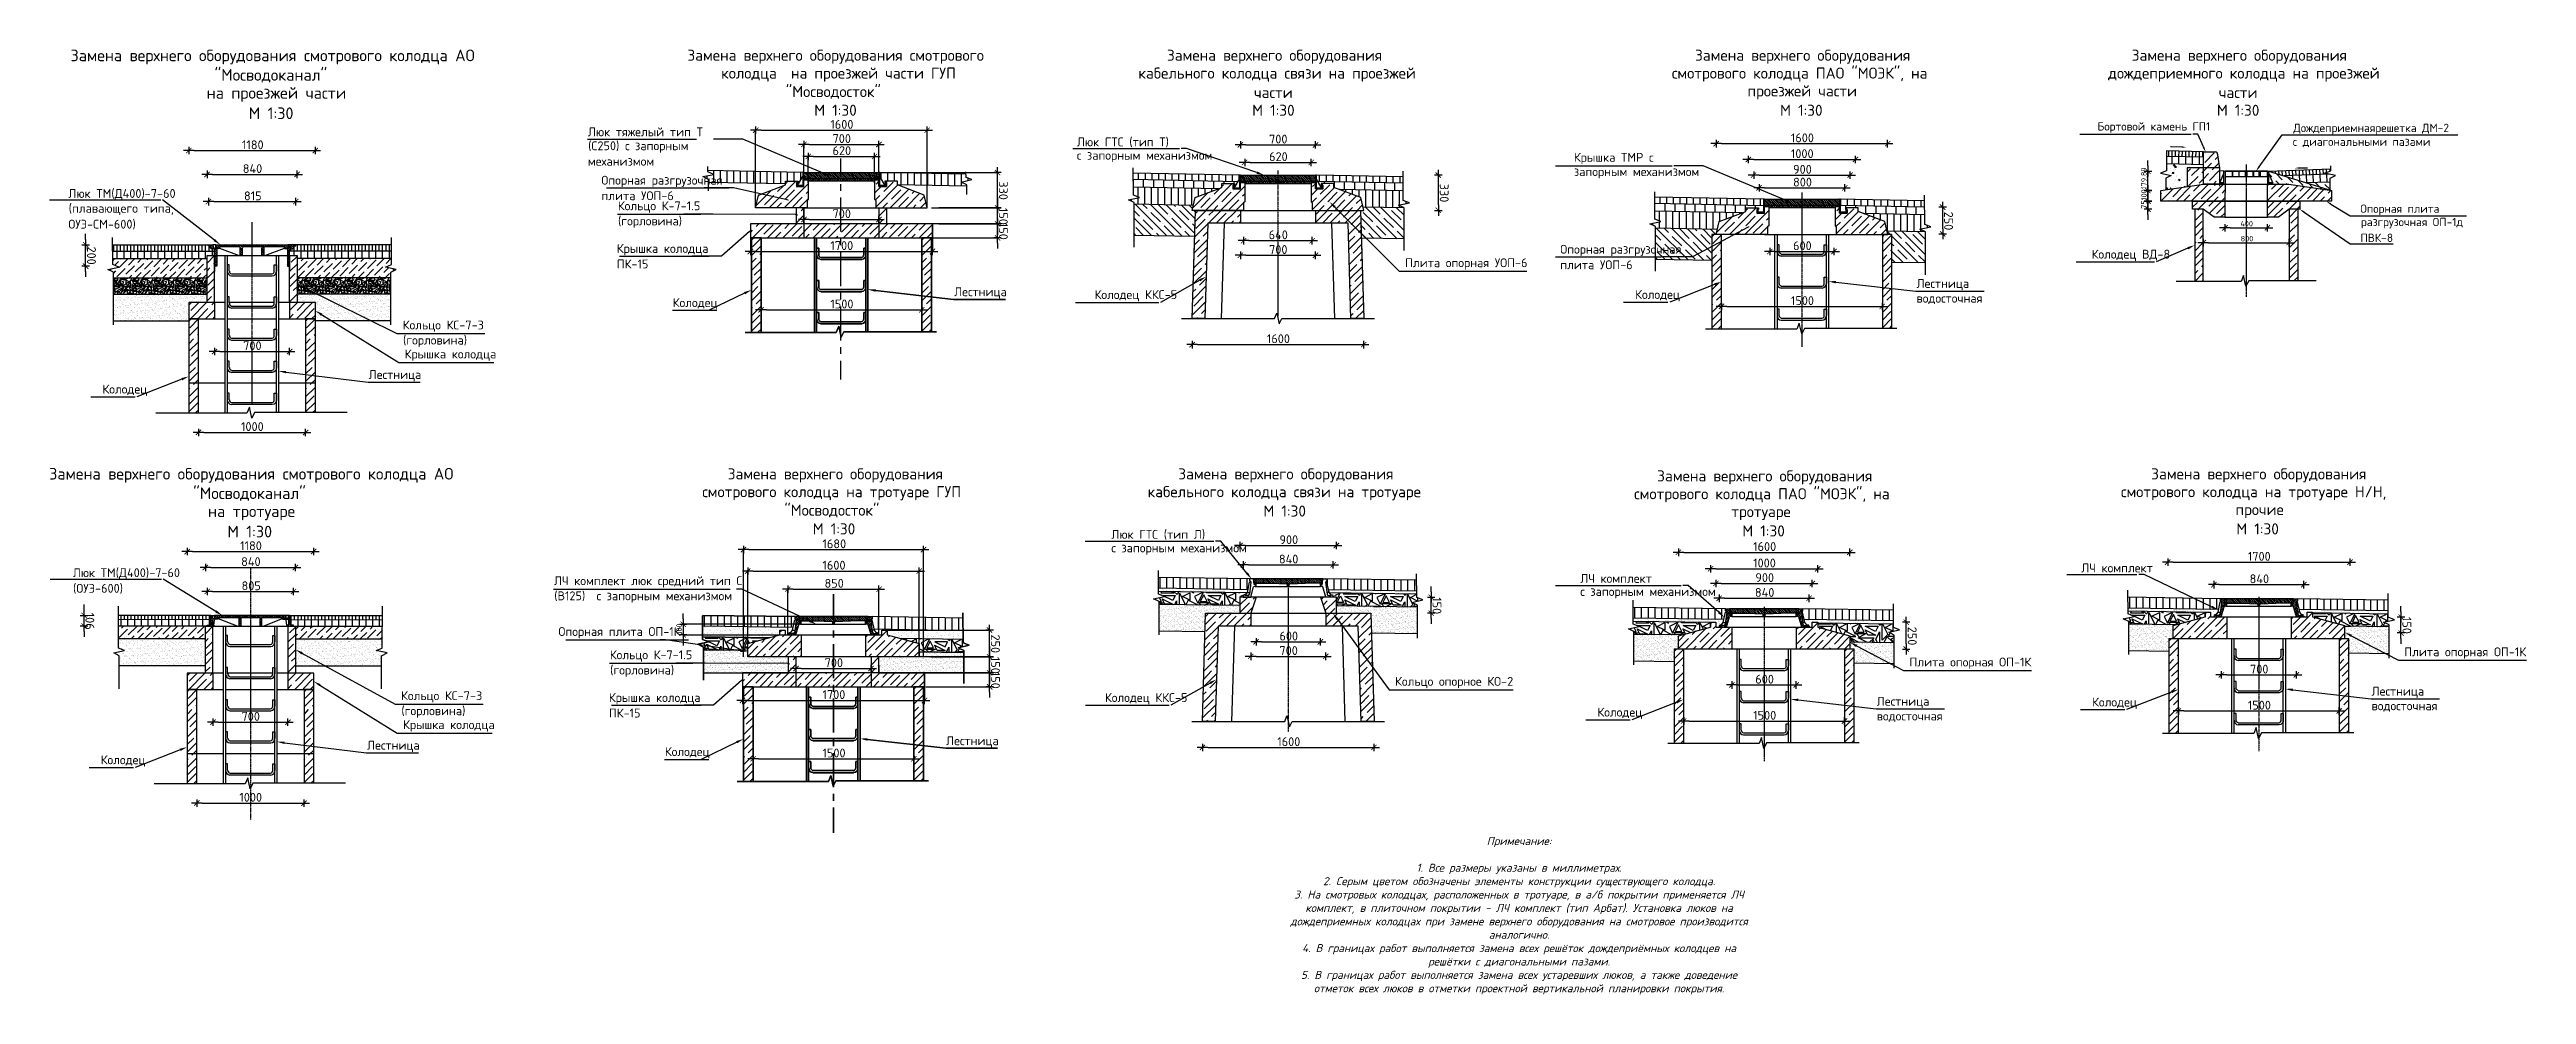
# Model space of a CAD drawing. Extents: x 8646 to 18206, y -17605 to -192.
# Drawn here: x 11402 to 12173, y -8301 to -8007 of the extents above; entities that cross this region are included whole.
import ezdxf

# ---------------------------------------------------------------- set-up
doc = ezdxf.new("R2010")
doc.units = 0
for name, color, linetype in [('PDF__0', 7, 'CONTINUOUS'), ('PDF__01_ГП_ЛИНИЯ_КОНСТРУКЦ', 7, 'CONTINUOUS'), ('PDF__01_ГП_ШТРИХОВКА', 7, 'CONTINUOUS'), ('PDF__КОНСТРУКЦИЯ_КОЛОДЦА', 7, 'CONTINUOUS'), ('PDF__ПОС', 7, 'CONTINUOUS'), ('PDF__ПРОЕКТ', 7, 'CONTINUOUS'), ('PDF__ТЕКСТ', 7, 'CONTINUOUS'), ('PDF__УСИЛЕНИЕ', 7, 'CONTINUOUS'), ('ШТАМП', 7, 'CONTINUOUS')]:
    doc.layers.add(name, color=color, linetype=linetype)
doc.styles.add('PDF_ISOCPEUR', font='isocpeur.ttf')
doc.styles.add('S', font='isocpeui.ttf')

msp = doc.modelspace()

# ---------------------------------------------------------------- texts
at = {"layer": 'PDF__ТЕКСТ', "linetype": 'CONTINUOUS', "attachment_point": 4, "style": 'PDF_ISOCPEUR'}
for s, insert, char_height in [('Замена верхнего оборудования смотрового колодца АО', (11408.85, -8008.885), 3.6244), ('"Мосводоканал"', (11453.646, -8014.733), 3.6244), ('Замена верхнего оборудования смотрового', (11600.724, -8008.807), 3.45179), ('колодца  на проезжей части ГУП', (11611.234, -8014.359), 3.45179), ('кабельного колодца связи на проезжей', (11741.003, -8014.359), 3.45179), ('Замена верхнего оборудования', (11749.903, -8008.807), 3.45179), ('смотрового колодца ПАО "МОЭК", на', (11906.965, -8014.359), 3.45179), ('Замена верхнего оборудования', (11914.17, -8008.807), 3.45179), ('дождеприемного колодца на проезжей', (12042.667, -8014.359), 3.45179), ('Замена верхнего оборудования', (12049.999, -8008.807), 3.45179), ('на проезжей части', (11451.188, -8020.539), 3.6244), ('"Мосводосток"', (11631.365, -8019.91), 3.45179), ('части', (11776.984, -8019.91), 3.4518), ('проезжей части', (11930.486, -8019.91), 3.45179), ('части', (12077.08, -8019.91), 3.4518), ('М 1:30', (11464.284, -8026.388), 3.6244), ('М 1:30', (11640.18, -8025.462), 3.4518), ('М 1:30', (11776.391, -8025.462), 3.4518), ('М 1:30', (11940.615, -8025.462), 3.4518), ('М 1:30', (12076.486, -8025.462), 3.4518), ('1180', (11462.169, -8036.212), 2.7614), ('Люк тяжелый тип Т', (11569.773, -8032.186), 2.76143), ('(С250) с запорным', (11569.858, -8036.89), 2.76143), ('1600', (11645.21, -8029.855), 2.7614), ('700', (11645.888, -8034.263), 2.7614), ('700', (11781.675, -8034.432), 2.7614), ('1600', (11943.992, -8034.051), 2.7614), ('Бортовой камень ГП1', (12039.366, -8030.837), 2.58885), ('c диагональными пазами', (12100.012, -8035.456), 2.58885), ('Дождеприемнаярешетка ДМ-2', (12100.266, -8031.303), 2.58885), ('840', (11462.423, -8043.629), 2.7614), ('механизмом', (11569.773, -8041.34), 2.7614), ('620', (11645.888, -8038.035), 2.7614), ('620', (11781.675, -8039.899), 2.7614), ('запорным механизмом', (11876.48, -8044.943), 2.76143), ('Крышка ТМР с', (11876.48, -8040.493), 2.76143), ('1000', (11943.992, -8038.967), 2.7614), ('900', (11944.67, -8043.841), 2.7614), ('Люк ТМ(Д400)-7-60', (11408.176, -8051.639), 2.76143), ('815', (11462.805, -8052.105), 2.7614), ('Опорная разгрузочная', (11573.969, -8047.613), 2.76143), ('плита УОП-6', (11573.969, -8052.062), 2.76143), ('800', (11944.67, -8047.824), 2.7614), ('ОУЭ-СМ-600)', (11408.176, -8061.047), 2.76143), ('(плавающего типа,', (11408.261, -8056.343), 2.76143), ('(горловина)', (11579.139, -8060.284), 2.76143), ('Кольцо К-7-1.5', (11579.097, -8055.58), 2.76143), ('700', (11645.888, -8057.657), 2.7614), ('Опорная плита', (12121.117, -8056.435), 2.58885), ('разгрузочная ОП-1д', (12121.329, -8060.588), 2.58885), ('1700', (11645.21, -8067.574), 2.7614), ('640', (11781.548, -8064.226), 2.7614), ('600', (11944.67, -8067.616), 2.7614), ('400', (12083.827, -8060.75), 1.7259), ('800', (12083.912, -8065.412), 1.7259), ('ПВК-8', (12121.16, -8065.165), 2.5889), ('Крышка колодца', (11578.758, -8068.845), 2.76143), ('ПК-15', (11578.758, -8073.295), 2.7614), ('700', (11781.675, -8068.803), 2.7614), ('Плита опорная УОП-6', (11823.971, -8073.295), 2.76143), ('Опорная разгрузочная', (11872.242, -8069.099), 2.76143), ('плита УОП-6', (11872.242, -8073.549), 2.76143), ('1500', (11645.21, -8085.755), 2.7614), ('1500', (11943.992, -8084.695), 2.7614), ('700', (11462.551, -8098.723), 2.7614), ('Кольцо КС-7-3', (11512.178, -8092.663), 2.76143), ('(горловина)', (11512.263, -8097.367), 2.76143), ('1600', (11780.997, -8096.562), 2.7614), ('1000', (11461.872, -8123.897), 2.7614), ('Замена верхнего оборудования смотрового колодца АО', (11402.197, -8139.077), 3.62497), ('"Мосводоканал"', (11446.993, -8144.925), 3.62497), ('смотрового колодца на тротуаре ГУП', (11605.344, -8144.636), 3.45196), ('Замена верхнего оборудования', (11613.269, -8139.084), 3.45196), ('кабельного колодца связи на тротуаре', (11743.885, -8144.636), 3.45179), ('Замена верхнего оборудования', (11753.421, -8139.084), 3.45179), ('смотрового колодца ПАО "МОЭК", на', (11895.225, -8145.272), 3.45145), ('Замена верхнего оборудования', (11902.388, -8139.72), 3.45145), ('смотрового колодца на тротуаре Н/Н,', (12046.651, -8144.636), 3.4521), ('Замена верхнего оборудования', (12056.059, -8139.084), 3.4521), ('на тротуаре', (11451.612, -8150.731), 3.62497), ('"Мосводосток"', (11630.899, -8150.188), 3.45196), ('М 1:30', (11779.908, -8150.188), 3.4518), ('тротуаре', (11925.443, -8150.824), 3.4515), ('прочие', (12082.293, -8150.188), 3.4521), ('М 1:30', (11457.63, -8156.58), 3.625), ('М 1:30', (11639.714, -8155.739), 3.452), ('1680', (11642.752, -8160.387), 2.7616), ('Люк ГТС (тип Л)', (11732.598, -8157.59), 2.76143), ('900', (11784.896, -8159.115), 2.7614), ('М 1:30', (11928.876, -8156.375), 3.4515), ('М 1:30', (12082.547, -8155.739), 3.4521), ('1180', (11461.618, -8160.98), 2.7619), ('840', (11461.915, -8165.938), 2.7619), ('1600', (11642.752, -8167.04), 2.7616), ('с запорным механизмом', (11732.598, -8162.04), 2.76143), ('840', (11784.726, -8165.133), 2.7614), ('1600', (11932.252, -8161.235), 2.7611), ('1000', (11932.252, -8166.363), 2.7611), ('ЛЧ комплект', (12034.305, -8167.888), 2.76166), ('1700', (12086.136, -8164.286), 2.7617), ('Люк ТМ(Д400)-7-60', (11409.533, -8169.668), 2.76188), ('(ОУЭ-600)', (11409.618, -8174.372), 2.7619), ('805', (11462.042, -8173.44), 2.7619), ('ЛЧ комплект люк средний тип С', (11559.22, -8172.253), 2.76157), ('850', (11643.388, -8172.677), 2.7616), ('ЛЧ комплект', (11878.472, -8171.152), 2.76115), ('с запорным механизмом', (11878.472, -8175.602), 2.76115), ('840', (11932.803, -8175.517), 2.7611), ('900', (11932.931, -8170.897), 2.7611), ('840', (12086.687, -8171.278), 2.7617), ('(В125)  с запорным механизмом', (11559.305, -8176.957), 2.76157), ('Опорная плита ОП-1К', (11560.619, -8188.061), 2.76157), ('600', (11784.896, -8189.078), 2.7614), ('Кольцо К-7-1.5', (11576.596, -8195.308), 2.76157), ('700', (11643.43, -8197.385), 2.7616), ('700', (11784.896, -8193.613), 2.7614), ('Плита опорная ОП-1К', (11980.863, -8197.555), 2.76115), ('Плита опорная ОП-1К', (12134.788, -8194.376), 2.76166), ('(горловина)', (11576.681, -8200.055), 2.76157), ('Кольцо опорное КО-2', (11820.877, -8203.572), 2.76143), ('600', (11932.931, -8202.513), 2.7611), ('700', (12086.814, -8199.377), 2.7617), ('700', (11462.042, -8214.083), 2.7619), ('Кольцо КС-7-3', (11511.669, -8208.022), 2.76188), ('(горловина)', (11511.754, -8212.726), 2.76188), ('Крышка колодца', (11576.3, -8208.616), 2.76157), ('ПК-15', (11576.3, -8213.066), 2.7616), ('1700', (11642.752, -8207.302), 2.7616), ('1500', (11932.252, -8213.744), 2.7611), ('1500', (12086.136, -8210.607), 2.7617), ('1600', (11784.218, -8221.966), 2.7614), ('1500', (11642.752, -8225.483), 2.7616), ('1000', (11461.364, -8239.256), 2.7619)]:
    msp.add_mtext(s, dxfattribs=dict(at, insert=insert, char_height=char_height))
at = {"layer": 'PDF__ТЕКСТ', "color": 251, "linetype": 'CONTINUOUS', "char_height": 2.76143, "attachment_point": 4, "style": 'PDF_ISOCPEUR'}
for s, insert in [('Люк ГТС (тип Т)', (11721.876, -8035.449)), ('с запорным механизмом', (11721.876, -8039.857))]:
    msp.add_mtext(s, dxfattribs=dict(at, insert=insert))
at = {"layer": 'PDF__ТЕКСТ', "linetype": 'CONTINUOUS', "attachment_point": 4, "style": 'PDF_ISOCPEUR'}
for s, insert, char_height, rotation in [('330', (11699.005, -8047.565), 2.7614, 270), ('330', (11836.148, -8048.328), 2.7614, 270), ('75100179.89', (12053.803, -8056.123), 1.72588, 90), ('150', (11699.005, -8055.83), 2.7614, 270), ('250', (11993.041, -8057.016), 2.7614, 270), ('150', (11699.005, -8060.492), 2.7614, 270), ('200', (11415.353, -8067.866), 2.7614, 270), ('106', (11414.845, -8181.827), 2.7619, 270), ('150', (11833.902, -8176.995), 2.7614, 270), ('100', (11598.172, -8188.605), 1.726, 90), ('250', (11696.547, -8188.607), 2.7616, 270), ('250', (11981.725, -8186.192), 2.7611, 270), ('150', (12135.608, -8183.14), 2.7617, 270), ('150', (11696.547, -8195.558), 2.7616, 270), ('150', (11696.547, -8200.22), 2.7616, 270)]:
    msp.add_mtext(s, dxfattribs=dict(at, insert=insert, char_height=char_height, rotation=rotation))
at = {"layer": 'PDF__ТЕКСТ', "color": 252, "linetype": 'CONTINUOUS', "attachment_point": 4, "style": 'PDF_ISOCPEUR'}
for s, insert, char_height in [('Колодец ВД-8', (12037.525, -8070.625), 2.76143), ('Лестница', (11683.691, -8082.322), 2.7614), ('Колодец ККС-5', (11727.386, -8083.212), 2.76143), ('Колодец', (11895.551, -8083.17), 2.7614), ('Лестница', (11983.067, -8079.737), 2.7614), ('Колодец', (11596.176, -8085.713), 2.7614), ('водосточная', (11983.067, -8084.187), 2.76143), ('Крышка колодца', (11512.771, -8101.69), 2.76143), ('Колодец', (11418.772, -8112.624), 2.7614), ('Лестница', (11501.583, -8108.089), 2.7614), ('Лестница', (12124.617, -8206.624), 2.7617), ('Колодец ККС-5', (11730.607, -8208.616), 2.76143), ('Колодец', (11883.812, -8213.151), 2.7611), ('Лестница', (11970.691, -8209.76), 2.7611), ('Колодец', (12037.695, -8210.014), 2.7617), ('водосточная', (12124.617, -8211.031), 2.76166), ('Крышка колодца', (11512.263, -8217.049), 2.76188), ('Лестница', (11681.191, -8222.05), 2.7616), ('водосточная', (11970.691, -8214.21), 2.76115), ('Колодец', (11418.221, -8227.983), 2.7619), ('Лестница', (11501.074, -8223.449), 2.7619), ('Колодец', (11593.718, -8225.441), 2.7616)]:
    msp.add_mtext(s, dxfattribs=dict(at, insert=insert, char_height=char_height))
at = {"layer": 'ШТАМП', "color": 18, "insert": (11859.439, -8276.127), "char_height": 2.5, "width": 145.13881, "attachment_point": 5, "style": 'S'}
msp.add_mtext('Примечание:\\P\\P1. Все размеры указаны в миллиметрах.\\P2. Серым цветом обозначены элементы конструкции существующего колодца.\\P3. На смотровых колодцах, расположенных в тротуаре, в а/б покрытии применяется ЛЧ комплект, в плиточном покрытии - ЛЧ комплект (тип Арбат). Установка люков на дождеприемных колодцах при замене верхнего оборудования на смотровое производится аналогично.\\P{\\C1;4. В границах работ выполняется замена всех решёток дождеприёмных колодцев на решётки с диагональными пазами.\\P5. В границах работ выполняется замена всех устаревших люков, а также доведение отметок всех люков в отметки проектной вертикальной планировки покрытия.}', dxfattribs=at)

# ---------------------------------------------------------------- linework, layer by layer
at = {"layer": 'PDF__0', "linetype": 'CONTINUOUS'}
for points in [[(11623.658, -8031.63), (11620.31, -8031.63)], [(11621.963, -8030.485), (11621.963, -8032.816)], [(11638.66, -8036.079), (11635.312, -8036.079)], [(11636.965, -8034.935), (11636.965, -8037.266)], [(11658.663, -8036.079), (11661.969, -8036.079)], [(11660.316, -8037.266), (11660.316, -8034.935)], [(11673.665, -8031.63), (11676.971, -8031.63)], [(11675.318, -8032.816), (11675.318, -8030.485)], [(11772.746, -8035.062), (11772.746, -8037.393)], [(11796.097, -8037.393), (11796.097, -8035.062)], [(11922.428, -8035.825), (11919.08, -8035.825)], [(11920.733, -8034.681), (11920.733, -8037.012)], [(11972.435, -8035.825), (11975.74, -8035.825)], [(11974.087, -8037.012), (11974.087, -8034.681)], [(11447.321, -8038.029), (11443.973, -8038.029)], [(11445.625, -8036.842), (11445.625, -8039.173)], [(11483.3, -8038.029), (11486.648, -8038.029)], [(11484.995, -8039.173), (11484.995, -8036.842)], [(11639.974, -8039.851), (11636.626, -8039.851)], [(11638.321, -8038.664), (11638.321, -8040.995)], [(11657.307, -8039.851), (11660.655, -8039.851)], [(11658.96, -8040.995), (11658.96, -8038.664)], [(11697.185, -8046.504), (11697.185, -8043.157)], [(11774.399, -8036.249), (11771.094, -8036.249)], [(11775.755, -8041.716), (11772.407, -8041.716)], [(11774.103, -8040.529), (11774.103, -8042.86)], [(11793.088, -8041.716), (11796.436, -8041.716)], [(11794.444, -8036.249), (11797.75, -8036.249)], [(11794.741, -8042.86), (11794.741, -8040.529)], [(11932.429, -8040.783), (11929.081, -8040.783)], [(11930.734, -8039.597), (11930.734, -8041.928)], [(11962.433, -8040.783), (11965.739, -8040.783)], [(11964.086, -8041.928), (11964.086, -8039.597)], [(12055.031, -8042.775), (12055.031, -8046.081)], [(11452.957, -8045.445), (11449.651, -8045.445)], [(11451.304, -8044.258), (11451.304, -8046.589)], [(11477.664, -8045.445), (11480.969, -8045.445)], [(11479.316, -8046.589), (11479.316, -8044.258)], [(11698.372, -8044.809), (11696.041, -8044.809)], [(11835.467, -8045.615), (11833.136, -8045.615)], [(11834.323, -8047.267), (11834.323, -8043.962)], [(11934.082, -8045.657), (11930.734, -8045.657)], [(11932.429, -8044.47), (11932.429, -8046.801)], [(11935.735, -8049.641), (11932.429, -8049.641)], [(11934.082, -8048.454), (11934.082, -8050.785)], [(11959.085, -8049.641), (11962.433, -8049.641)], [(11960.738, -8045.657), (11964.086, -8045.657)], [(11960.738, -8050.785), (11960.738, -8048.454)], [(11962.433, -8046.801), (11962.433, -8044.47)], [(12053.887, -8044.428), (12056.217, -8044.428)], [(11453.381, -8053.878), (11450.075, -8053.878)], [(11451.728, -8052.734), (11451.728, -8055.065)], [(11477.24, -8053.878), (11480.545, -8053.878)], [(11478.893, -8055.065), (11478.893, -8052.734)], [(11634.634, -8058.159), (11634.931, -8057.862)], [(11634.634, -8060.532), (11636.965, -8058.159)], [(11635.524, -8057.269), (11635.524, -8057.269)], [(11636.118, -8056.718), (11636.965, -8055.828)], [(11636.965, -8058.286), (11636.965, -8060.617)], [(11660.316, -8056.04), (11660.528, -8055.828)], [(11660.316, -8058.413), (11662.647, -8056.082)], [(11660.316, -8060.617), (11660.316, -8058.286)], [(11662.011, -8059.049), (11662.011, -8059.049)], [(11662.604, -8058.455), (11662.647, -8058.455)], [(11833.136, -8056.633), (11835.467, -8056.633)], [(11834.323, -8054.938), (11834.323, -8058.286)], [(11992.353, -8055.616), (11990.022, -8055.616)], [(11991.208, -8057.269), (11991.208, -8053.963)], [(12056.217, -8056.252), (12053.887, -8056.252)], [(12055.031, -8057.904), (12055.031, -8054.599)], [(11413.545, -8065.66), (11413.545, -8068.965)], [(11638.66, -8059.472), (11635.312, -8059.472)], [(11636.668, -8060.828), (11636.965, -8060.532)], [(11658.663, -8059.472), (11661.969, -8059.472)], [(11660.316, -8060.786), (11661.418, -8059.642)], [(11662.604, -8060.828), (11662.647, -8060.786)], [(11698.372, -8065.151), (11696.041, -8065.151)], [(11697.185, -8066.846), (11697.185, -8063.498)], [(11775.416, -8066.041), (11772.068, -8066.041)], [(11773.763, -8064.897), (11773.763, -8067.228)], [(11793.427, -8066.041), (11796.775, -8066.041)], [(11795.08, -8067.228), (11795.08, -8064.897)], [(11990.022, -8063.964), (11992.353, -8063.964)], [(11991.208, -8062.312), (11991.208, -8065.617)], [(12073.932, -8066.677), (12070.626, -8066.677)], [(12072.279, -8065.49), (12072.279, -8067.821)], [(12080.67, -8062.015), (12077.364, -8062.015)], [(12079.017, -8060.871), (12079.017, -8063.202)], [(12090.544, -8062.015), (12093.892, -8062.015)], [(12092.239, -8063.202), (12092.239, -8060.871)], [(12097.282, -8066.677), (12100.63, -8066.677)], [(12098.977, -8067.821), (12098.977, -8065.49)], [(11412.401, -8067.312), (11414.731, -8067.312)], [(11414.731, -8073.966), (11412.401, -8073.966)], [(11413.545, -8075.661), (11413.545, -8072.313)], [(11421.936, -8067.312), (11451.728, -8067.312)], [(11421.936, -8069.304), (11453.635, -8069.304)], [(11421.978, -8072.271), (11422.571, -8071.635)], [(11421.978, -8071.635), (11451.304, -8071.635)], [(11422.317, -8069.304), (11422.317, -8067.312)], [(11422.571, -8073.754), (11423.716, -8072.567)], [(11423.207, -8077.314), (11425.835, -8074.686)], [(11423.377, -8069.304), (11423.377, -8067.312)], [(11424.012, -8074.432), (11426.597, -8071.805)], [(11424.267, -8072.059), (11424.267, -8072.059)], [(11424.436, -8069.304), (11424.436, -8067.312)], [(11425.496, -8069.304), (11425.496, -8067.312)], [(11426.089, -8076.509), (11428.716, -8073.881)], [(11426.343, -8074.178), (11426.343, -8074.178)], [(11426.555, -8069.304), (11426.555, -8067.312)], [(11426.894, -8073.627), (11428.843, -8071.635)], [(11427.614, -8069.304), (11427.614, -8067.312)], [(11428.674, -8069.304), (11428.674, -8067.312)], [(11428.971, -8075.746), (11431.598, -8073.118)], [(11429.225, -8073.373), (11429.225, -8073.373)], [(11429.733, -8069.304), (11429.733, -8067.312)], [(11429.776, -8072.864), (11430.962, -8071.635)], [(11430.793, -8069.304), (11430.793, -8067.312)], [(11431.852, -8069.304), (11431.852, -8067.312)], [(11431.852, -8074.941), (11434.48, -8072.313)], [(11432.107, -8072.567), (11432.107, -8072.567)], [(11432.658, -8072.059), (11433.039, -8071.635)], [(11432.912, -8069.304), (11432.912, -8067.312)], [(11433.929, -8077.06), (11436.556, -8074.432)], [(11433.971, -8069.304), (11433.971, -8067.312)], [(11434.226, -8074.686), (11434.226, -8074.686)], [(11434.734, -8074.178), (11437.234, -8071.635)], [(11434.988, -8071.805), (11434.988, -8071.805)], [(11435.031, -8069.304), (11435.031, -8067.312)], [(11436.09, -8069.304), (11436.09, -8067.312)], [(11436.811, -8076.254), (11439.438, -8073.627)], [(11437.107, -8073.881), (11437.107, -8073.881)], [(11437.15, -8069.304), (11437.15, -8067.312)], [(11437.616, -8073.373), (11439.353, -8071.635)], [(11438.209, -8069.304), (11438.209, -8067.312)], [(11439.269, -8069.304), (11439.269, -8067.312)], [(11439.692, -8075.449), (11442.32, -8072.864)], [(11439.989, -8073.118), (11439.989, -8073.118)], [(11440.328, -8069.304), (11440.328, -8067.312)], [(11440.498, -8072.567), (11441.43, -8071.635)], [(11441.388, -8069.304), (11441.388, -8067.312)], [(11442.447, -8069.304), (11442.447, -8067.312)], [(11442.574, -8074.686), (11445.202, -8072.059)], [(11442.871, -8072.313), (11442.871, -8072.313)], [(11443.379, -8071.805), (11443.549, -8071.635)], [(11443.506, -8069.304), (11443.506, -8067.312)], [(11444.566, -8069.304), (11444.566, -8067.312)], [(11444.693, -8076.763), (11447.321, -8074.178)], [(11444.947, -8074.432), (11444.947, -8074.432)], [(11445.456, -8073.881), (11447.744, -8071.635)], [(11445.583, -8069.304), (11445.583, -8067.312)], [(11446.642, -8069.304), (11446.642, -8067.312)], [(11447.575, -8076), (11450.202, -8073.373)], [(11447.702, -8069.304), (11447.702, -8067.312)], [(11447.829, -8073.627), (11447.829, -8073.627)], [(11448.338, -8073.118), (11449.821, -8071.635)], [(11448.761, -8069.304), (11448.761, -8067.312)], [(11449.821, -8069.304), (11449.821, -8067.312)], [(11450.457, -8075.195), (11451.304, -8074.347)], [(11450.711, -8072.864), (11450.711, -8072.864)], [(11450.88, -8069.304), (11450.88, -8067.312)], [(11451.219, -8072.313), (11451.304, -8072.271)], [(11451.94, -8069.304), (11451.94, -8067.651)], [(11452.999, -8069.304), (11452.999, -8068.626)], [(11508.685, -8069.304), (11476.986, -8069.304)], [(11477.367, -8069.304), (11477.367, -8068.626)], [(11478.426, -8069.304), (11478.426, -8067.651)], [(11508.685, -8067.312), (11478.893, -8067.312)], [(11508.642, -8071.635), (11479.316, -8071.635)], [(11479.316, -8073.584), (11479.528, -8073.373)], [(11479.486, -8069.304), (11479.486, -8067.312)], [(11479.783, -8075.195), (11482.41, -8072.567)], [(11480.037, -8072.864), (11480.037, -8072.864)], [(11480.545, -8069.304), (11480.545, -8067.312)], [(11480.588, -8072.313), (11481.266, -8071.635)], [(11481.605, -8069.304), (11481.605, -8067.312)], [(11481.902, -8077.314), (11484.529, -8074.686)], [(11482.664, -8069.304), (11482.664, -8067.312)], [(11482.664, -8074.432), (11485.292, -8071.805)], [(11482.919, -8072.059), (11482.919, -8072.059)], [(11483.724, -8069.304), (11483.724, -8067.312)], [(11484.783, -8069.304), (11484.783, -8067.312)], [(11484.783, -8076.509), (11487.411, -8073.881)], [(11485.038, -8074.178), (11485.038, -8074.178)], [(11485.546, -8073.627), (11487.538, -8071.635)], [(11485.843, -8069.304), (11485.843, -8067.312)], [(11486.902, -8069.304), (11486.902, -8067.312)], [(11487.665, -8075.746), (11490.293, -8073.118)], [(11487.919, -8073.373), (11487.919, -8073.373)], [(11487.962, -8069.304), (11487.962, -8067.312)], [(11488.428, -8072.864), (11489.657, -8071.635)], [(11489.021, -8069.304), (11489.021, -8067.312)], [(11490.081, -8069.304), (11490.081, -8067.312)], [(11490.547, -8074.941), (11493.174, -8072.313)], [(11490.801, -8072.567), (11490.801, -8072.567)], [(11491.14, -8069.304), (11491.14, -8067.312)], [(11491.31, -8072.059), (11491.733, -8071.635)], [(11492.2, -8069.304), (11492.2, -8067.312)], [(11492.623, -8077.06), (11495.251, -8074.432)], [(11492.878, -8074.686), (11492.878, -8074.686)], [(11493.259, -8069.304), (11493.259, -8067.312)], [(11493.429, -8074.178), (11495.929, -8071.635)], [(11493.683, -8071.805), (11493.683, -8071.805)], [(11494.318, -8069.304), (11494.318, -8067.312)], [(11495.336, -8069.304), (11495.336, -8067.312)], [(11495.505, -8076.254), (11498.133, -8073.627)], [(11495.759, -8073.881), (11495.759, -8073.881)], [(11496.31, -8073.373), (11498.005, -8071.635)], [(11496.395, -8069.304), (11496.395, -8067.312)], [(11497.455, -8069.304), (11497.455, -8067.312)], [(11498.387, -8075.449), (11501.014, -8072.864)], [(11498.514, -8069.304), (11498.514, -8067.312)], [(11498.641, -8073.118), (11498.641, -8073.118)], [(11499.192, -8072.567), (11500.124, -8071.635)], [(11499.573, -8069.304), (11499.573, -8067.312)], [(11500.633, -8069.304), (11500.633, -8067.312)], [(11501.269, -8074.686), (11503.896, -8072.059)], [(11501.523, -8072.313), (11501.523, -8072.313)], [(11501.692, -8069.304), (11501.692, -8067.312)], [(11502.074, -8071.805), (11502.201, -8071.635)], [(11502.752, -8069.304), (11502.752, -8067.312)], [(11503.388, -8076.763), (11505.973, -8074.178)], [(11503.642, -8074.432), (11503.642, -8074.432)], [(11503.811, -8069.304), (11503.811, -8067.312)], [(11504.15, -8073.881), (11506.396, -8071.635)], [(11504.871, -8069.304), (11504.871, -8067.312)], [(11505.93, -8069.304), (11505.93, -8067.312)], [(11506.269, -8076), (11507.753, -8074.474)], [(11506.524, -8073.627), (11506.524, -8073.627)], [(11506.99, -8069.304), (11506.99, -8067.312)], [(11507.032, -8073.118), (11508.515, -8071.635)], [(11508.049, -8069.304), (11508.049, -8067.312)], [(11621.963, -8069.389), (11618.658, -8069.389)], [(11620.31, -8068.202), (11620.31, -8070.533)], [(11675.318, -8069.389), (11678.666, -8069.389)], [(11676.971, -8070.533), (11676.971, -8068.202)], [(11774.399, -8070.576), (11771.094, -8070.576)], [(11772.746, -8069.431), (11772.746, -8071.762)], [(11794.444, -8070.576), (11797.75, -8070.576)], [(11796.097, -8071.762), (11796.097, -8069.431)], [(11939.083, -8069.431), (11935.735, -8069.431)], [(11937.43, -8068.245), (11937.43, -8070.576)], [(11955.738, -8069.431), (11959.085, -8069.431)], [(11957.433, -8070.576), (11957.433, -8068.245)], [(11421.131, -8075.195), (11421.554, -8074.771)], [(11422.19, -8076.212), (11422.953, -8075.449)], [(11422.19, -8077.653), (11451.304, -8077.653)], [(11423.461, -8074.941), (11423.461, -8074.941)], [(11424.945, -8077.653), (11425.029, -8077.568)], [(11425.58, -8077.06), (11425.58, -8077.06)], [(11427.064, -8077.653), (11427.911, -8076.763)], [(11428.462, -8076.254), (11428.462, -8076.254)], [(11429.14, -8077.653), (11430.793, -8076)], [(11431.259, -8077.653), (11433.675, -8075.195)], [(11431.344, -8075.449), (11431.344, -8075.449)], [(11433.42, -8077.568), (11433.42, -8077.568)], [(11435.455, -8077.653), (11435.794, -8077.314)], [(11436.302, -8076.763), (11436.302, -8076.763)], [(11437.531, -8077.653), (11438.675, -8076.509)], [(11439.184, -8076), (11439.184, -8076)], [(11439.65, -8077.653), (11441.557, -8075.746)], [(11441.811, -8077.568), (11444.439, -8074.941)], [(11442.066, -8075.195), (11442.066, -8075.195)], [(11444.185, -8077.314), (11444.185, -8077.314)], [(11445.922, -8077.653), (11446.515, -8077.06)], [(11447.066, -8076.509), (11447.066, -8076.509)], [(11447.999, -8077.653), (11449.397, -8076.254)], [(11449.948, -8075.746), (11449.948, -8075.746)], [(11450.118, -8077.653), (11451.304, -8076.466)], [(11508.431, -8077.653), (11479.316, -8077.653)], [(11479.444, -8077.653), (11481.647, -8075.449)], [(11482.156, -8074.941), (11482.156, -8074.941)], [(11483.639, -8077.653), (11483.724, -8077.568)], [(11484.232, -8077.06), (11484.232, -8077.06)], [(11485.758, -8077.653), (11486.606, -8076.763)], [(11487.114, -8076.254), (11487.114, -8076.254)], [(11487.835, -8077.653), (11489.487, -8076)], [(11489.911, -8077.653), (11492.369, -8075.195)], [(11489.996, -8075.449), (11489.996, -8075.449)], [(11492.115, -8077.568), (11492.115, -8077.568)], [(11494.107, -8077.653), (11494.446, -8077.314)], [(11494.997, -8076.763), (11494.997, -8076.763)], [(11496.226, -8077.653), (11497.327, -8076.509)], [(11497.878, -8076), (11497.878, -8076)], [(11498.302, -8077.653), (11500.209, -8075.746)], [(11500.506, -8077.568), (11503.091, -8074.941)], [(11500.76, -8075.195), (11500.76, -8075.195)], [(11502.837, -8077.314), (11502.837, -8077.314)], [(11504.617, -8077.653), (11505.21, -8077.06)], [(11505.718, -8076.509), (11505.718, -8076.509)], [(11506.693, -8077.653), (11508.092, -8076.254)], [(11508.6, -8075.746), (11508.6, -8075.746)], [(11509.151, -8075.195), (11509.49, -8074.856)], [(11422.19, -8082.653), (11451.304, -8082.653)], [(11508.431, -8082.653), (11479.316, -8082.653)], [(11625.311, -8087.569), (11621.963, -8087.569)], [(11623.658, -8086.383), (11623.658, -8088.714)], [(11671.97, -8087.569), (11675.318, -8087.569)], [(11673.665, -8088.714), (11673.665, -8086.383)], [(11924.081, -8086.51), (11920.733, -8086.51)], [(11922.428, -8085.366), (11922.428, -8087.697)], [(11970.74, -8086.51), (11974.087, -8086.51)], [(11972.435, -8087.697), (11972.435, -8085.366)], [(11422.19, -8091.002), (11445.625, -8091.002)], [(11508.431, -8091.002), (11484.995, -8091.002)], [(11757.744, -8097.232), (11757.744, -8099.563)], [(11811.099, -8099.563), (11811.099, -8097.232)], [(11455.288, -8100.537), (11451.982, -8100.537)], [(11453.635, -8099.351), (11453.635, -8101.724)], [(11475.333, -8100.537), (11478.638, -8100.537)], [(11476.986, -8101.724), (11476.986, -8099.351)], [(11759.397, -8098.376), (11756.092, -8098.376)], [(11809.446, -8098.376), (11812.752, -8098.376)], [(11450.287, -8125.71), (11446.982, -8125.71)], [(11448.634, -8124.566), (11448.634, -8126.897)], [(11480.334, -8125.71), (11483.639, -8125.71)], [(11481.986, -8126.897), (11481.986, -8124.566)], [(11446.812, -8162.792), (11443.464, -8162.792)], [(11445.117, -8161.605), (11445.117, -8163.936)], [(11450.796, -8166.606), (11450.796, -8168.936)], [(11478.808, -8168.936), (11478.808, -8166.606)], [(11482.791, -8162.792), (11486.139, -8162.792)], [(11484.487, -8163.936), (11484.487, -8161.605)], [(11619.844, -8162.198), (11616.496, -8162.198)], [(11618.191, -8161.012), (11618.191, -8163.385)], [(11672.521, -8162.198), (11675.869, -8162.198)], [(11674.174, -8163.385), (11674.174, -8161.012)], [(11774.272, -8160.927), (11770.966, -8160.927)], [(11775.289, -8166.945), (11771.941, -8166.945)], [(11772.619, -8159.74), (11772.619, -8162.071)], [(11773.636, -8165.758), (11773.636, -8168.089)], [(11799.954, -8166.945), (11803.301, -8166.945)], [(11800.971, -8160.927), (11804.276, -8160.927)], [(11801.649, -8168.089), (11801.649, -8165.758)], [(11802.623, -8162.071), (11802.623, -8159.74)], [(11910.647, -8163.046), (11907.341, -8163.046)], [(11908.994, -8161.859), (11908.994, -8164.19)], [(11918.995, -8166.987), (11918.995, -8169.318)], [(11952.347, -8169.318), (11952.347, -8166.987)], [(11960.653, -8163.046), (11964.001, -8163.046)], [(11962.349, -8164.19), (11962.349, -8161.859)], [(12062.871, -8166.097), (12059.565, -8166.097)], [(12061.218, -8164.953), (12061.218, -8167.284)], [(12116.226, -8166.097), (12119.573, -8166.097)], [(12117.921, -8167.284), (12117.921, -8164.953)], [(11452.448, -8167.75), (11449.143, -8167.75)], [(11451.389, -8174.064), (11451.389, -8176.395)], [(11477.155, -8167.75), (11480.461, -8167.75)], [(11478.215, -8176.395), (11478.215, -8174.064)], [(11621.158, -8168.852), (11617.852, -8168.852)], [(11619.505, -8167.707), (11619.505, -8170.038)], [(11633.66, -8174.488), (11630.312, -8174.488)], [(11631.964, -8173.344), (11631.964, -8175.675)], [(11658.663, -8174.488), (11662.011, -8174.488)], [(11660.316, -8175.675), (11660.316, -8173.344)], [(11671.165, -8168.852), (11674.513, -8168.852)], [(11672.86, -8170.038), (11672.86, -8167.707)], [(11920.648, -8168.131), (11917.342, -8168.131)], [(11922.343, -8172.708), (11918.995, -8172.708)], [(11920.648, -8171.564), (11920.648, -8173.895)], [(11948.999, -8172.708), (11952.347, -8172.708)], [(11950.652, -8168.131), (11954, -8168.131)], [(11950.652, -8173.895), (11950.652, -8171.564)], [(12077.237, -8173.09), (12073.889, -8173.09)], [(12075.542, -8171.945), (12075.542, -8174.276)], [(12101.902, -8173.09), (12105.249, -8173.09)], [(12103.554, -8174.276), (12103.554, -8171.945)], [(11413.036, -8187.668), (11413.036, -8184.32), (11413.036, -8180.972)], [(11453.042, -8175.209), (11449.694, -8175.209)], [(11476.562, -8175.209), (11479.867, -8175.209)], [(11745.921, -8177.624), (11746.005, -8177.497)], [(11746.344, -8177.836), (11746.556, -8177.37)], [(11747.319, -8178.302), (11748.167, -8178.302), (11747.573, -8177.158)], [(11747.489, -8178.726), (11748.802, -8178.726), (11747.785, -8179.234)], [(11748.209, -8175.251), (11747.997, -8175.632), (11752.15, -8175.632), (11751.43, -8175.293)], [(11753.464, -8175.336), (11753.04, -8176.183), (11752.193, -8175.293)], [(11752.362, -8179.319), (11752.913, -8178.175), (11752.913, -8179.319)], [(11753.761, -8179.319), (11753.761, -8175.632), (11755.456, -8179.023), (11755.159, -8179.362)], [(11759.397, -8179.404), (11756.473, -8177.963), (11755.795, -8179.362)], [(11758.041, -8175.378), (11758.211, -8175.717), (11757.575, -8175.378)], [(11761.219, -8175.42), (11758.465, -8176.819), (11759.524, -8178.895), (11761.262, -8175.42)], [(11761.601, -8179.446), (11762.999, -8178.726), (11759.863, -8178.726), (11760.584, -8179.446)], [(11766.093, -8175.505), (11766.347, -8175.632), (11762.236, -8175.632), (11762.321, -8175.463)], [(11766.474, -8179.446), (11767.11, -8178.175), (11767.11, -8179.446)], [(11767.576, -8175.548), (11767.28, -8176.183), (11766.601, -8175.505)], [(11767.958, -8179.489), (11767.958, -8175.632), (11769.695, -8179.023), (11769.229, -8179.489)], [(11772.619, -8178.938), (11770.712, -8177.963), (11769.949, -8179.489)], [(11772.365, -8175.59), (11772.45, -8175.717), (11772.238, -8175.59)], [(11772.746, -8176.946), (11772.704, -8176.819), (11774.484, -8175.929)], [(11802.623, -8178.006), (11803.768, -8175.717), (11802.03, -8176.565)], [(11802.623, -8179.023), (11805.547, -8179.023), (11804.107, -8179.743)], [(11803.09, -8179.701), (11802.623, -8179.277)], [(11804.827, -8175.759), (11804.742, -8175.929), (11808.853, -8175.929), (11808.599, -8175.802)], [(11808.98, -8179.828), (11809.658, -8178.472), (11809.658, -8179.828)], [(11810.124, -8175.802), (11809.785, -8176.48), (11809.107, -8175.802)], [(11810.506, -8179.828), (11810.506, -8175.887), (11812.201, -8179.319), (11811.692, -8179.828)], [(11814.15, -8179.87), (11816.481, -8179.87), (11813.218, -8178.26), (11812.413, -8179.87)], [(11814.744, -8175.887), (11814.956, -8176.014), (11814.913, -8175.887)], [(11817.541, -8175.929), (11815.21, -8177.116), (11816.269, -8179.192), (11817.88, -8175.929)], [(11817.922, -8179.955), (11819.744, -8179.023), (11816.608, -8179.023), (11817.498, -8179.955)], [(11823.092, -8180.04), (11823.855, -8178.472), (11823.855, -8180.04)], [(11824.236, -8176.014), (11824.025, -8176.48), (11823.558, -8176.014)], [(11824.703, -8180.04), (11824.703, -8176.056)], [(11825.677, -8180.04), (11826.44, -8179.319), (11824.787, -8176.056)], [(11827.881, -8178.217), (11825.635, -8177.073), (11827.584, -8176.098)], [(11826.313, -8180.082), (11826.186, -8179.913), (11826.101, -8180.082)], [(11827.796, -8179.87), (11826.652, -8179.87), (11827.033, -8179.065)], [(11827.5, -8178.302), (11827.457, -8178.26), (11827.415, -8178.302)], [(11827.966, -8178.175), (11827.966, -8177.285)], [(11830.932, -8176.988), (11833.263, -8176.988)], [(11833.263, -8181.989), (11830.932, -8181.989)], [(11832.119, -8175.293), (11832.119, -8178.641)], [(11832.119, -8183.642), (11832.119, -8180.294)], [(11923.318, -8177.327), (11919.97, -8177.327)], [(11921.665, -8176.183), (11921.665, -8178.514)], [(11947.982, -8177.327), (11951.33, -8177.327)], [(11949.677, -8178.514), (11949.677, -8176.183)], [(12049.818, -8181.396), (12049.606, -8181.82), (12053.759, -8181.82), (12053.039, -8181.438)], [(12055.073, -8181.481), (12054.649, -8182.328), (12053.802, -8181.481)], [(12055.37, -8185.507), (12055.37, -8181.777), (12057.065, -8185.168), (12056.768, -8185.507)], [(12059.184, -8181.523), (12059.82, -8181.862), (12059.65, -8181.565)], [(12067.66, -8181.65), (12067.956, -8181.82), (12063.846, -8181.82), (12063.93, -8181.608)], [(12069.185, -8181.692), (12068.889, -8182.328), (12068.211, -8181.692)], [(12069.567, -8184.023), (12069.567, -8181.777), (12070.584, -8183.769)], [(12071.601, -8183.472), (12070.499, -8182.921), (12072.83, -8181.777), (12072.83, -8183.176)], [(12106.436, -8181.904), (12106.351, -8182.116), (12110.462, -8182.116), (12110.165, -8181.947)], [(12111.733, -8181.989), (12111.394, -8182.625), (12110.716, -8181.947)], [(12112.115, -8184.701), (12112.115, -8182.074), (12113.64, -8185.125)], [(12116.31, -8182.031), (12116.565, -8182.159), (12116.48, -8182.031)], [(12119.15, -8182.074), (12116.819, -8183.26), (12117.836, -8185.337), (12119.489, -8182.074)], [(12125.846, -8182.201), (12125.591, -8182.625), (12125.125, -8182.159)], [(12126.312, -8186.185), (12126.312, -8182.201)], [(12126.354, -8182.201), (12128.007, -8185.464), (12127.286, -8186.227)], [(12129.575, -8182.243), (12129.575, -8184.405), (12127.244, -8183.218), (12129.236, -8182.243)], [(12133.77, -8181.481), (12133.77, -8184.828)], [(11411.892, -8182.667), (11414.223, -8182.667)], [(11414.223, -8185.973), (11411.892, -8185.973)], [(11423.928, -8189.533), (11426.555, -8186.905)], [(11424.182, -8187.159), (11424.182, -8187.159)], [(11424.563, -8183.981), (11424.563, -8182.667)], [(11424.733, -8186.651), (11425.368, -8185.973)], [(11425.58, -8189.999), (11425.792, -8189.787)], [(11425.623, -8183.981), (11425.623, -8182.667)], [(11426.301, -8189.278), (11426.301, -8189.278)], [(11426.682, -8183.981), (11426.682, -8182.667)], [(11426.809, -8188.727), (11429.437, -8186.1)], [(11427.064, -8186.396), (11427.064, -8186.396)], [(11427.657, -8189.999), (11428.674, -8188.982)], [(11427.742, -8183.981), (11427.742, -8182.667)], [(11428.801, -8183.981), (11428.801, -8182.667)], [(11429.182, -8188.473), (11429.182, -8188.473)], [(11429.691, -8187.965), (11431.683, -8185.973)], [(11429.776, -8189.999), (11431.556, -8188.219)], [(11429.861, -8183.981), (11429.861, -8182.667)], [(11430.92, -8183.981), (11430.92, -8182.667)], [(11431.852, -8189.999), (11434.437, -8187.414)], [(11431.979, -8183.981), (11431.979, -8182.667)], [(11432.064, -8187.71), (11432.064, -8187.71)], [(11432.573, -8187.159), (11433.759, -8185.973)], [(11433.039, -8183.981), (11433.039, -8182.667)], [(11434.098, -8183.981), (11434.098, -8182.667)], [(11434.141, -8189.787), (11434.141, -8189.787)], [(11434.692, -8189.278), (11437.319, -8186.651)], [(11434.946, -8186.905), (11434.946, -8186.905)], [(11435.158, -8183.981), (11435.158, -8182.667)], [(11435.455, -8186.396), (11435.878, -8185.973)], [(11436.048, -8189.999), (11436.514, -8189.533)], [(11436.217, -8183.981), (11436.217, -8182.667)], [(11437.023, -8188.982), (11437.023, -8188.982)], [(11437.277, -8183.981), (11437.277, -8182.667)], [(11437.573, -8188.473), (11440.031, -8185.973)], [(11437.828, -8186.1), (11437.828, -8186.1)], [(11438.167, -8189.999), (11439.396, -8188.727)], [(11438.336, -8183.981), (11438.336, -8182.667)], [(11439.396, -8183.981), (11439.396, -8182.667)], [(11439.904, -8188.219), (11439.904, -8188.219)], [(11440.243, -8189.999), (11442.277, -8187.965)], [(11440.455, -8183.981), (11440.455, -8182.667)], [(11440.455, -8187.71), (11442.15, -8185.973)], [(11441.515, -8183.981), (11441.515, -8182.667)], [(11442.532, -8189.787), (11445.159, -8187.159)], [(11442.574, -8183.981), (11442.574, -8182.667)], [(11442.786, -8187.414), (11442.786, -8187.414)], [(11443.337, -8186.905), (11444.227, -8185.973)], [(11443.634, -8183.981), (11443.634, -8182.667)], [(11444.693, -8183.981), (11444.693, -8182.667)], [(11444.905, -8189.533), (11444.905, -8189.533)], [(11445.414, -8188.982), (11448.041, -8186.396)], [(11445.668, -8186.651), (11445.668, -8186.651)], [(11445.71, -8183.981), (11445.71, -8182.667)], [(11446.219, -8186.1), (11446.346, -8185.973)], [(11446.515, -8189.999), (11447.278, -8189.278)], [(11446.77, -8183.981), (11446.77, -8182.667)], [(11447.787, -8188.727), (11447.787, -8188.727)], [(11447.829, -8183.981), (11447.829, -8182.667)], [(11448.295, -8188.219), (11450.541, -8185.973)], [(11448.634, -8189.999), (11450.16, -8188.473)], [(11448.889, -8183.981), (11448.889, -8182.667)], [(11449.948, -8183.981), (11449.948, -8182.667)], [(11450.668, -8187.965), (11450.668, -8187.965)], [(11450.711, -8189.999), (11450.796, -8189.914)], [(11451.007, -8183.981), (11451.007, -8182.667)], [(11452.067, -8183.981), (11452.067, -8182.667)], [(11477.494, -8183.981), (11477.494, -8182.667)], [(11478.554, -8183.981), (11478.554, -8182.667)], [(11478.808, -8187.075), (11479.867, -8185.973)], [(11478.808, -8189.151), (11479.486, -8188.473)], [(11479.613, -8183.981), (11479.613, -8182.667)], [(11479.995, -8187.965), (11479.995, -8187.965)], [(11480.079, -8189.999), (11482.368, -8187.71)], [(11480.545, -8187.414), (11481.986, -8185.973)], [(11480.673, -8183.981), (11480.673, -8182.667)], [(11481.732, -8183.981), (11481.732, -8182.667)], [(11482.622, -8189.533), (11485.249, -8186.905)], [(11482.791, -8183.981), (11482.791, -8182.667)], [(11482.876, -8187.159), (11482.876, -8187.159)], [(11483.427, -8186.651), (11484.063, -8185.973)], [(11483.851, -8183.981), (11483.851, -8182.667)], [(11484.275, -8189.999), (11484.444, -8189.787)], [(11484.91, -8183.981), (11484.91, -8182.667)], [(11484.995, -8189.278), (11484.995, -8189.278)], [(11485.504, -8188.727), (11488.131, -8186.1)], [(11485.758, -8186.396), (11485.758, -8186.396)], [(11485.97, -8183.981), (11485.97, -8182.667)], [(11486.351, -8189.999), (11487.326, -8188.982)], [(11487.029, -8183.981), (11487.029, -8182.667)], [(11487.877, -8188.473), (11487.877, -8188.473)], [(11488.089, -8183.981), (11488.089, -8182.667)], [(11488.385, -8187.965), (11490.377, -8185.973)], [(11488.47, -8189.999), (11490.208, -8188.219)], [(11489.148, -8183.981), (11489.148, -8182.667)], [(11490.208, -8183.981), (11490.208, -8182.667)], [(11490.547, -8189.999), (11493.09, -8187.414)], [(11490.759, -8187.71), (11490.759, -8187.71)], [(11491.267, -8183.981), (11491.267, -8182.667)], [(11491.267, -8187.159), (11492.454, -8185.973)], [(11492.327, -8183.981), (11492.327, -8182.667)], [(11492.835, -8189.787), (11492.835, -8189.787)], [(11493.386, -8183.981), (11493.386, -8182.667)], [(11493.386, -8189.278), (11496.014, -8186.651)], [(11493.64, -8186.905), (11493.64, -8186.905)], [(11494.149, -8186.396), (11494.53, -8185.973)], [(11494.446, -8183.981), (11494.446, -8182.667)], [(11494.742, -8189.999), (11495.208, -8189.533)], [(11495.505, -8183.981), (11495.505, -8182.667)], [(11495.717, -8188.982), (11495.717, -8188.982)], [(11496.268, -8188.473), (11498.726, -8185.973)], [(11496.522, -8186.1), (11496.522, -8186.1)], [(11496.565, -8183.981), (11496.565, -8182.667)], [(11496.819, -8189.999), (11498.09, -8188.727)], [(11497.624, -8183.981), (11497.624, -8182.667)], [(11498.599, -8188.219), (11498.599, -8188.219)], [(11498.684, -8183.981), (11498.684, -8182.667)], [(11498.938, -8189.999), (11500.972, -8187.965)], [(11499.15, -8187.71), (11500.845, -8185.973)], [(11499.743, -8183.981), (11499.743, -8182.667)], [(11500.802, -8183.981), (11500.802, -8182.667)], [(11501.226, -8189.787), (11503.854, -8187.159)], [(11501.48, -8187.414), (11501.48, -8187.414)], [(11501.862, -8183.981), (11501.862, -8182.667)], [(11502.031, -8186.905), (11502.921, -8185.973)], [(11502.921, -8183.981), (11502.921, -8182.667)], [(11503.599, -8189.533), (11503.599, -8189.533)], [(11503.938, -8183.981), (11503.938, -8182.667)], [(11504.108, -8188.982), (11505.845, -8187.286)], [(11504.362, -8186.651), (11504.362, -8186.651)], [(11504.913, -8186.1), (11505.04, -8185.973)], [(11504.998, -8183.981), (11504.998, -8182.667)], [(11505.21, -8189.999), (11505.845, -8189.405)], [(11598.273, -8185.379), (11600.604, -8185.379)], [(11600.604, -8188.727), (11598.273, -8188.727)], [(11599.418, -8183.727), (11599.418, -8187.075), (11599.418, -8190.38)], [(11606.452, -8189.321), (11606.241, -8189.744), (11610.351, -8189.744), (11609.673, -8189.405)], [(11611.707, -8189.405), (11611.284, -8190.295), (11610.394, -8189.405)], [(11612.004, -8193.431), (11612.004, -8189.702), (11613.699, -8193.135), (11613.36, -8193.431)], [(11615.818, -8189.49), (11616.454, -8189.787), (11616.284, -8189.49)], [(11624.294, -8189.617), (11624.591, -8189.744), (11620.437, -8189.744), (11620.565, -8189.533)], [(11625.099, -8189.914), (11624.845, -8189.617)], [(11625.777, -8189.702), (11625.82, -8189.617)], [(11667.351, -8189.914), (11667.351, -8189.872)], [(11668.198, -8190.168), (11668.325, -8189.914)], [(11668.707, -8190.295), (11668.707, -8189.999), (11668.876, -8190.338)], [(11671.97, -8191.143), (11671.97, -8189.999), (11670.487, -8190.761)], [(11672.945, -8189.956), (11673.157, -8190.083), (11673.114, -8189.999)], [(11675.784, -8189.999), (11673.453, -8191.185), (11674.47, -8193.262), (11676.081, -8190.041)], [(11682.437, -8190.126), (11682.226, -8190.55), (11681.759, -8190.126)], [(11682.946, -8194.109), (11682.946, -8190.126)], [(11682.988, -8190.126), (11684.641, -8193.431), (11683.878, -8194.152)], [(11686.209, -8190.168), (11686.209, -8192.33), (11683.836, -8191.185), (11685.87, -8190.168)], [(11695.914, -8187.244), (11693.583, -8187.244)], [(11694.727, -8188.897), (11694.727, -8185.549)], [(11777.62, -8189.702), (11777.62, -8192.033)], [(11797.623, -8192.033), (11797.623, -8189.702)], [(11893.653, -8186.947), (11893.738, -8186.778)], [(11894.034, -8187.159), (11894.288, -8186.693)], [(11895.051, -8187.625), (11895.856, -8187.625), (11895.263, -8186.439)], [(11895.178, -8188.049), (11896.492, -8188.049), (11895.517, -8188.558)], [(11895.941, -8184.574), (11895.729, -8184.956), (11899.84, -8184.956), (11899.12, -8184.617)], [(11901.196, -8184.617), (11900.772, -8185.507), (11899.882, -8184.617)], [(11900.052, -8188.6), (11900.603, -8187.498), (11900.603, -8188.6)], [(11901.493, -8188.643), (11901.493, -8184.913), (11903.188, -8188.346), (11902.891, -8188.643)], [(11907.002, -8188.685), (11904.205, -8187.286), (11903.527, -8188.643)], [(11905.265, -8184.701), (11905.943, -8185.04), (11905.773, -8184.701)], [(11908.909, -8184.744), (11906.197, -8186.1), (11907.214, -8188.176), (11908.951, -8184.744)], [(11909.375, -8188.727), (11910.731, -8188.049), (11907.595, -8188.049), (11908.231, -8188.727)], [(11913.783, -8184.828), (11914.037, -8184.956), (11909.926, -8184.956), (11910.011, -8184.786)], [(11911.155, -8188.388), (11910.392, -8186.82), (11912.723, -8187.965)], [(11915.308, -8184.828), (11914.969, -8185.507), (11914.334, -8184.828)], [(11915.69, -8187.202), (11915.69, -8184.913), (11916.664, -8186.905)], [(11917.724, -8186.651), (11916.622, -8186.1), (11918.953, -8184.913), (11918.953, -8186.312)], [(11952.559, -8185.04), (11952.432, -8185.252), (11956.585, -8185.252), (11956.246, -8185.083)], [(11954.636, -8186.905), (11952.941, -8186.057), (11956.924, -8186.057), (11956.288, -8187.371)], [(11957.814, -8185.125), (11957.475, -8185.803), (11956.797, -8185.125)], [(11958.195, -8187.88), (11958.195, -8185.21), (11959.721, -8188.261)], [(11962.349, -8189.193), (11964.171, -8189.193), (11960.908, -8187.583), (11960.484, -8188.473)], [(11963.154, -8191.058), (11962.349, -8189.405)], [(11962.391, -8185.21), (11962.645, -8185.295), (11962.603, -8185.21)], [(11965.23, -8191.058), (11962.603, -8189.744), (11963.874, -8191.058)], [(11965.273, -8185.252), (11962.9, -8186.396), (11963.959, -8188.473), (11965.569, -8185.252)], [(11967.858, -8191.101), (11964.891, -8189.617), (11969.85, -8189.617), (11968.366, -8191.101)], [(11970.019, -8191.143), (11969.595, -8190.253), (11969.172, -8191.143)], [(11970.909, -8191.143), (11970.401, -8190.126), (11971.545, -8187.795), (11971.545, -8191.185)], [(11971.926, -8185.337), (11971.714, -8185.803), (11971.248, -8185.337)], [(11972.477, -8185.337), (11974.13, -8188.643), (11972.392, -8190.338), (11972.392, -8185.337)], [(11975.02, -8191.228), (11975.571, -8190.931), (11973.876, -8189.236), (11972.901, -8191.185)], [(11975.655, -8185.379), (11975.655, -8187.583), (11973.325, -8186.396), (11975.316, -8185.379)], [(11976.164, -8189.193), (11974.342, -8189.193), (11974.85, -8188.134)], [(11975.401, -8187.71), (11975.147, -8187.583), (11975.02, -8187.795)], [(11976.164, -8191.143), (11975.105, -8190.083), (11976.164, -8189.533)], [(11977.52, -8187.244), (11977.435, -8186.99)], [(11981.038, -8184.786), (11978.707, -8184.786)], [(11979.893, -8186.481), (11979.893, -8183.133)], [(12047.53, -8183.769), (12047.614, -8183.642)], [(12047.954, -8183.981), (12048.165, -8183.515)], [(12048.928, -8184.489), (12049.776, -8184.489), (12049.182, -8183.303)], [(12049.098, -8184.913), (12050.411, -8184.913), (12049.394, -8185.379)], [(12053.929, -8185.464), (12054.522, -8184.32), (12054.522, -8185.464)], [(12060.964, -8185.549), (12058.082, -8184.108), (12057.404, -8185.507)], [(12063.21, -8185.591), (12064.608, -8184.913), (12061.472, -8184.913), (12062.193, -8185.591)], [(12065.074, -8185.252), (12064.269, -8183.684), (12066.6, -8184.828)], [(12108.555, -8183.769), (12106.86, -8182.921), (12110.801, -8182.921), (12110.165, -8184.193)], [(12116.226, -8186.057), (12118.048, -8186.057), (12114.827, -8184.405), (12114.361, -8185.337)], [(12119.107, -8186.1), (12118.217, -8185.168), (12121.353, -8185.168), (12119.489, -8186.1)], [(12124.701, -8186.185), (12125.464, -8184.617), (12125.464, -8186.185)], [(12127.922, -8186.227), (12127.795, -8186.1), (12127.71, -8186.227)], [(12130.083, -8186.057), (12128.219, -8186.057), (12128.77, -8184.956)], [(12129.278, -8184.532), (12129.024, -8184.405), (12128.939, -8184.617)], [(12131.44, -8184.066), (12131.312, -8183.854)], [(12132.626, -8183.133), (12134.957, -8183.133)], [(12134.957, -8188.134), (12132.626, -8188.134)], [(12133.77, -8189.829), (12133.77, -8186.481)], [(11604.164, -8191.736), (11604.249, -8191.567)], [(11604.588, -8191.906), (11604.8, -8191.44)], [(11605.563, -8192.414), (11606.368, -8192.414), (11605.817, -8191.228)], [(11605.732, -8192.838), (11607.046, -8192.838), (11606.029, -8193.347)], [(11605.732, -8200.551), (11632.176, -8200.551), (11632.176, -8195.55)], [(11610.563, -8193.389), (11611.157, -8192.245), (11611.157, -8193.431)], [(11617.598, -8193.516), (11614.716, -8192.075), (11614.038, -8193.474)], [(11619.505, -8192.838), (11618.107, -8192.838), (11618.785, -8193.516)], [(11620.014, -8191.27), (11619.547, -8190.338), (11618.53, -8192.414), (11619.505, -8192.414)], [(11621.539, -8190.846), (11620.946, -8190.55), (11622.641, -8190.55)], [(11632.176, -8197.881), (11632.473, -8197.627)], [(11632.176, -8200.254), (11634.507, -8197.923)], [(11633.024, -8197.034), (11633.024, -8197.034)], [(11633.617, -8196.44), (11634.507, -8195.55)], [(11657.858, -8195.805), (11658.07, -8195.55)], [(11657.858, -8198.135), (11660.189, -8195.805)], [(11660.189, -8195.55), (11660.231, -8200.551), (11686.675, -8200.551)], [(11673.029, -8193.982), (11674.682, -8193.982), (11672.86, -8193.05)], [(11675.699, -8194.025), (11674.809, -8193.135), (11677.945, -8193.135), (11676.165, -8194.025)], [(11681.293, -8194.109), (11682.056, -8192.541), (11682.056, -8194.109)], [(11684.514, -8194.152), (11684.387, -8194.025), (11684.344, -8194.152)], [(11686.675, -8193.982), (11684.853, -8193.982), (11685.362, -8192.923)], [(11685.912, -8192.499), (11685.658, -8192.372), (11685.531, -8192.584)], [(11688.031, -8192.033), (11687.947, -8191.779)], [(11777.62, -8195.423), (11774.272, -8195.423)], [(11779.273, -8190.889), (11775.967, -8190.889)], [(11775.967, -8194.237), (11775.967, -8196.567)], [(11795.97, -8190.889), (11799.275, -8190.889)], [(11797.623, -8195.423), (11800.971, -8195.423)], [(11799.275, -8196.567), (11799.275, -8194.237)], [(11978.707, -8193.135), (11981.038, -8193.135)], [(11979.893, -8191.482), (11979.893, -8194.787)], [(11450.796, -8198.347), (11423.97, -8198.347)], [(11478.808, -8198.347), (11505.591, -8198.347)], [(11636.16, -8199.195), (11632.854, -8199.195)], [(11634.211, -8200.551), (11634.507, -8200.254)], [(11634.507, -8198.051), (11634.507, -8200.381)], [(11656.163, -8199.195), (11659.511, -8199.195)], [(11657.858, -8200.381), (11657.858, -8198.051)], [(11657.858, -8200.509), (11658.96, -8199.364)], [(11659.553, -8198.813), (11659.553, -8198.813)], [(11660.146, -8198.22), (11660.189, -8198.178)], [(11660.146, -8200.551), (11660.189, -8200.551)], [(11695.914, -8204.916), (11693.583, -8204.916)], [(11694.727, -8206.569), (11694.727, -8203.221)], [(11927.344, -8204.323), (11923.996, -8204.323)], [(11925.649, -8203.136), (11925.649, -8205.467)], [(11943.999, -8204.323), (11947.347, -8204.323)], [(11945.651, -8205.467), (11945.651, -8203.136)], [(12079.568, -8201.144), (12076.22, -8201.144)], [(12077.873, -8200), (12077.873, -8202.331)], [(12099.571, -8201.144), (12102.876, -8201.144)], [(12101.224, -8202.331), (12101.224, -8200)], [(11619.505, -8209.111), (11616.157, -8209.111)], [(11617.852, -8207.967), (11617.852, -8210.298)], [(11672.86, -8209.111), (11676.165, -8209.111)], [(11674.513, -8210.298), (11674.513, -8207.967)], [(12066.219, -8212.375), (12062.871, -8212.375)], [(12064.566, -8211.23), (12064.566, -8213.561)], [(12112.878, -8212.375), (12116.226, -8212.375)], [(12114.573, -8213.561), (12114.573, -8211.23)], [(11454.779, -8215.892), (11451.474, -8215.892)], [(11453.126, -8214.705), (11453.126, -8217.036)], [(11474.782, -8215.892), (11478.13, -8215.892)], [(11476.477, -8217.036), (11476.477, -8214.705)], [(11912.342, -8215.553), (11908.994, -8215.553)], [(11910.647, -8214.366), (11910.647, -8216.697)], [(11959.001, -8215.553), (11962.349, -8215.553)], [(11960.653, -8216.697), (11960.653, -8214.366)], [(11622.853, -8227.292), (11619.505, -8227.292)], [(11621.158, -8226.148), (11621.158, -8228.479)], [(11669.512, -8227.292), (11672.86, -8227.292)], [(11671.165, -8228.479), (11671.165, -8226.148)], [(11762.618, -8223.732), (11759.27, -8223.732)], [(11760.965, -8222.588), (11760.965, -8224.919)], [(11812.625, -8223.732), (11815.973, -8223.732)], [(11814.32, -8224.919), (11814.32, -8222.588)], [(11449.779, -8241.065), (11446.473, -8241.065)], [(11448.126, -8239.921), (11448.126, -8242.252)], [(11479.783, -8241.065), (11483.131, -8241.065)], [(11481.478, -8242.252), (11481.478, -8239.921)]]:
    msp.add_lwpolyline(points, dxfattribs=at)
for points in [[(12053.887, -8050.403), (12056.217, -8050.403)], [(12055.031, -8048.751), (12055.031, -8052.098)], [(11698.372, -8055.828), (11696.041, -8055.828)], [(11697.185, -8057.481), (11697.185, -8054.175)], [(11697.185, -8062.481), (11697.185, -8059.176)], [(12053.887, -8053.751), (12056.217, -8053.751)], [(12055.031, -8052.098), (12055.031, -8055.404)], [(11698.372, -8060.828), (11696.041, -8060.828)], [(11749.269, -8179.15), (11748.463, -8177.497), (11751.769, -8179.15)], [(11748.506, -8176.48), (11752.489, -8176.48), (11751.684, -8178.048)], [(11757.024, -8175.632), (11757.024, -8177.963), (11754.693, -8176.777)], [(11761.347, -8176.268), (11760.287, -8178.302), (11762.364, -8178.302)], [(11763.508, -8179.15), (11762.66, -8177.497), (11766.008, -8179.15)], [(11762.703, -8176.48), (11766.686, -8176.48), (11765.923, -8178.048)], [(11771.263, -8175.632), (11771.263, -8177.963), (11768.89, -8176.777)], [(11803.852, -8176.565), (11804.869, -8178.599), (11802.835, -8178.599)], [(11806.014, -8179.446), (11805.208, -8177.794), (11808.514, -8179.446)], [(11805.251, -8176.777), (11809.234, -8176.777), (11808.429, -8178.345)], [(11813.769, -8175.887), (11813.769, -8178.26), (11811.438, -8177.073)], [(11818.049, -8176.565), (11817.032, -8178.599), (11819.109, -8178.599)], [(11820.253, -8179.446), (11819.405, -8177.794), (11822.711, -8179.446)], [(11819.448, -8176.777), (11823.431, -8176.777), (11822.626, -8178.345)], [(12058.633, -8181.777), (12058.633, -8184.108), (12056.302, -8182.921)], [(12060.074, -8182.964), (12061.133, -8185.04), (12062.828, -8181.608)], [(12062.956, -8182.413), (12061.896, -8184.489), (12063.973, -8184.489)], [(12115.378, -8182.074), (12115.378, -8184.405), (12113.005, -8183.218)], [(11612.936, -8190.889), (11615.267, -8192.033), (11615.267, -8189.702)], [(11616.708, -8190.889), (11617.768, -8192.965), (11619.463, -8189.533)], [(11897.001, -8188.473), (11896.153, -8186.82), (11899.501, -8188.473)], [(11896.238, -8185.761), (11900.179, -8185.761), (11899.416, -8187.371)], [(11904.756, -8184.913), (11904.756, -8187.286), (11902.383, -8186.1)], [(11909.036, -8185.549), (11908.019, -8187.625), (11910.053, -8187.625)], [(11910.435, -8185.761), (11914.418, -8185.761), (11913.613, -8187.371)], [(11961.459, -8185.21), (11961.459, -8187.583), (11959.128, -8186.396)], [(11964.298, -8188.346), (11967.434, -8188.346), (11965.357, -8189.405)], [(11965.781, -8185.846), (11964.722, -8187.922), (11966.798, -8187.922)], [(11967.943, -8188.77), (11967.095, -8187.117), (11970.401, -8188.77)], [(11967.137, -8186.057), (11971.121, -8186.057), (11970.316, -8187.668)], [(12050.878, -8185.337), (12050.072, -8183.684), (12053.378, -8185.337)], [(12050.115, -8182.625), (12054.098, -8182.625), (12053.293, -8184.193)], [(12064.312, -8182.625), (12068.295, -8182.625), (12067.49, -8184.193)], [(12119.658, -8182.71), (12118.641, -8184.744), (12120.718, -8184.744)], [(12121.82, -8185.634), (12121.014, -8183.939), (12124.32, -8185.634)], [(12121.057, -8182.921), (12125.04, -8182.921), (12124.235, -8184.489)], [(11607.512, -8193.262), (11606.707, -8191.609), (11610.012, -8193.262)], [(11606.749, -8190.55), (11610.733, -8190.55), (11609.928, -8192.16)], [(11676.293, -8190.634), (11675.233, -8192.711), (11677.31, -8192.711)], [(11678.454, -8193.558), (11677.606, -8191.906), (11680.954, -8193.558)], [(11677.649, -8190.846), (11680.869, -8192.457), (11681.632, -8190.846)], [(11695.914, -8195.55), (11693.583, -8195.55)], [(11694.727, -8197.245), (11694.727, -8193.898)], [(11695.914, -8200.551), (11693.583, -8200.551)], [(11694.727, -8202.246), (11694.727, -8198.898)]]:
    msp.add_lwpolyline(points, close=True, dxfattribs=at)
for points in [[(11622.726, -8030.74), (11621.243, -8032.562), (11621.073, -8032.392)], [(11622.895, -8030.909), (11622.726, -8030.74), (11621.243, -8032.562)], [(11637.728, -8035.189), (11636.245, -8037.012), (11636.075, -8036.8)], [(11637.897, -8035.359), (11637.728, -8035.189), (11636.245, -8037.012)], [(11659.383, -8036.8), (11659.595, -8037.012), (11661.036, -8035.189)], [(11659.595, -8037.012), (11661.036, -8035.189), (11661.248, -8035.359)], [(11674.385, -8032.392), (11674.597, -8032.562), (11676.038, -8030.74)], [(11674.597, -8032.562), (11676.038, -8030.74), (11676.25, -8030.909)], [(11773.467, -8035.317), (11772.026, -8037.181), (11771.814, -8036.969)], [(11773.679, -8035.528), (11773.467, -8035.317), (11772.026, -8037.181)], [(11795.165, -8036.969), (11795.377, -8037.181), (11796.817, -8035.317)], [(11795.377, -8037.181), (11796.817, -8035.317), (11797.029, -8035.528)], [(11921.496, -8034.935), (11920.012, -8036.757), (11919.843, -8036.588)], [(11921.665, -8035.105), (11921.496, -8034.935), (11920.012, -8036.757)], [(11973.155, -8036.588), (11973.367, -8036.757), (11974.808, -8034.935)], [(11973.367, -8036.757), (11974.808, -8034.935), (11975.02, -8035.105)], [(11446.388, -8037.096), (11444.905, -8038.919), (11444.735, -8038.749)], [(11446.558, -8037.266), (11446.388, -8037.096), (11444.905, -8038.919)], [(11484.063, -8038.749), (11484.232, -8038.919), (11485.716, -8037.096)], [(11484.232, -8038.919), (11485.716, -8037.096), (11485.885, -8037.266)], [(11639.042, -8038.919), (11637.601, -8040.741), (11637.389, -8040.571)], [(11639.211, -8039.088), (11639.042, -8038.919), (11637.601, -8040.741)], [(11658.07, -8040.571), (11658.239, -8040.741), (11659.722, -8038.919)], [(11658.239, -8040.741), (11659.722, -8038.919), (11659.892, -8039.088)], [(11774.823, -8040.783), (11773.34, -8042.606), (11773.17, -8042.436)], [(11774.992, -8040.953), (11774.823, -8040.783), (11773.34, -8042.606)], [(11793.851, -8042.436), (11794.02, -8042.606), (11795.504, -8040.783)], [(11794.02, -8042.606), (11795.504, -8040.783), (11795.673, -8040.953)], [(11931.497, -8039.851), (11930.014, -8041.673), (11929.844, -8041.504)], [(11931.666, -8040.063), (11931.497, -8039.851), (11930.014, -8041.673)], [(11963.154, -8041.504), (11963.366, -8041.673), (11964.807, -8039.851)], [(11963.366, -8041.673), (11964.807, -8039.851), (11965.018, -8040.063)], [(12054.31, -8043.496), (12054.141, -8043.707), (12055.963, -8045.148)], [(12054.141, -8043.707), (12055.963, -8045.148), (12055.794, -8045.36)], [(11452.025, -8044.513), (11450.584, -8046.335), (11450.372, -8046.165)], [(11452.236, -8044.682), (11452.025, -8044.513), (11450.584, -8046.335)], [(11478.384, -8046.165), (11478.596, -8046.335), (11480.037, -8044.513)], [(11478.596, -8046.335), (11480.037, -8044.513), (11480.249, -8044.682)], [(11698.118, -8045.572), (11696.295, -8044.089), (11696.465, -8043.919)], [(11697.948, -8045.742), (11698.118, -8045.572), (11696.295, -8044.089)], [(11835.213, -8046.335), (11833.39, -8044.894), (11833.56, -8044.682)], [(11835.043, -8046.547), (11835.213, -8046.335), (11833.39, -8044.894)], [(11933.15, -8044.725), (11931.666, -8046.547), (11931.497, -8046.377)], [(11933.319, -8044.894), (11933.15, -8044.725), (11931.666, -8046.547)], [(11934.802, -8048.708), (11933.362, -8050.53), (11933.15, -8050.361)], [(11935.014, -8048.878), (11934.802, -8048.708), (11933.362, -8050.53)], [(11959.848, -8050.361), (11960.018, -8050.53), (11961.501, -8048.708)], [(11960.018, -8050.53), (11961.501, -8048.708), (11961.671, -8048.878)], [(11961.501, -8046.377), (11961.671, -8046.547), (11963.154, -8044.725)], [(11961.671, -8046.547), (11963.154, -8044.725), (11963.323, -8044.894)], [(12054.31, -8049.513), (12054.141, -8049.683), (12055.963, -8051.166)], [(12055.963, -8051.166), (12054.141, -8049.683), (12054.31, -8049.513)], [(12054.141, -8049.683), (12055.963, -8051.166), (12055.794, -8051.336)], [(12055.794, -8051.336), (12055.963, -8051.166), (12054.141, -8049.683)], [(11452.448, -8052.988), (11451.007, -8054.811), (11450.796, -8054.641)], [(11452.66, -8053.158), (11452.448, -8052.988), (11451.007, -8054.811)], [(11477.96, -8054.641), (11478.172, -8054.811), (11479.613, -8052.988)], [(11478.172, -8054.811), (11479.613, -8052.988), (11479.825, -8053.158)], [(11637.728, -8058.54), (11636.245, -8060.405), (11636.075, -8060.193)], [(11637.897, -8058.752), (11637.728, -8058.54), (11636.245, -8060.405)], [(11659.383, -8060.193), (11659.595, -8060.405), (11661.036, -8058.54)], [(11659.595, -8060.405), (11661.036, -8058.54), (11661.248, -8058.752)], [(11696.465, -8054.895), (11696.295, -8055.107), (11698.118, -8056.548)], [(11696.465, -8054.895), (11696.295, -8055.107), (11698.118, -8056.548)], [(11696.295, -8055.107), (11698.118, -8056.548), (11697.948, -8056.76)], [(11696.295, -8055.107), (11698.118, -8056.548), (11697.948, -8056.76)], [(11833.56, -8055.701), (11833.39, -8055.87), (11835.213, -8057.353)], [(11833.39, -8055.87), (11835.213, -8057.353), (11835.043, -8057.523)], [(11992.141, -8056.336), (11990.276, -8054.895), (11990.488, -8054.684)], [(11991.929, -8056.548), (11992.141, -8056.336), (11990.276, -8054.895)], [(12054.31, -8052.819), (12054.141, -8053.031), (12055.963, -8054.472)], [(12055.963, -8054.472), (12054.141, -8053.031), (12054.31, -8052.819)], [(12054.141, -8053.031), (12055.963, -8054.472), (12055.794, -8054.684)], [(12055.794, -8054.684), (12055.963, -8054.472), (12054.141, -8053.031)], [(12055.963, -8056.972), (12054.141, -8055.531), (12054.31, -8055.319)], [(12055.794, -8057.184), (12055.963, -8056.972), (12054.141, -8055.531)], [(11412.824, -8066.38), (11412.655, -8066.592), (11414.477, -8068.033)], [(11412.655, -8066.592), (11414.477, -8068.033), (11414.308, -8068.245)], [(11698.118, -8061.549), (11696.295, -8060.108), (11696.465, -8059.896)], [(11696.465, -8059.896), (11696.295, -8060.108), (11698.118, -8061.549)], [(11697.948, -8061.761), (11698.118, -8061.549), (11696.295, -8060.108)], [(11696.295, -8060.108), (11698.118, -8061.549), (11697.948, -8061.761)], [(11698.118, -8065.914), (11696.295, -8064.431), (11696.465, -8064.261)], [(11697.948, -8066.083), (11698.118, -8065.914), (11696.295, -8064.431)], [(11774.484, -8065.151), (11773.001, -8066.973), (11772.831, -8066.804)], [(11774.653, -8065.321), (11774.484, -8065.151), (11773.001, -8066.973)], [(11794.19, -8066.804), (11794.36, -8066.973), (11795.843, -8065.151)], [(11794.36, -8066.973), (11795.843, -8065.151), (11796.012, -8065.321)], [(11990.488, -8063.032), (11990.276, -8063.244), (11992.141, -8064.685)], [(11990.276, -8063.244), (11992.141, -8064.685), (11991.929, -8064.897)], [(12072.999, -8065.744), (12071.558, -8067.567), (12071.347, -8067.397)], [(12073.211, -8065.914), (12072.999, -8065.744), (12071.558, -8067.567)], [(12079.738, -8061.083), (12078.297, -8062.947), (12078.085, -8062.736)], [(12079.949, -8061.295), (12079.738, -8061.083), (12078.297, -8062.947)], [(12091.307, -8062.736), (12091.476, -8062.947), (12092.96, -8061.083)], [(12091.476, -8062.947), (12092.96, -8061.083), (12093.129, -8061.295)], [(12098.045, -8067.397), (12098.215, -8067.567), (12099.698, -8065.744)], [(12098.215, -8067.567), (12099.698, -8065.744), (12099.867, -8065.914)], [(11414.477, -8074.729), (11412.655, -8073.245), (11412.824, -8073.076)], [(11414.308, -8074.898), (11414.477, -8074.729), (11412.655, -8073.245)], [(11621.031, -8068.457), (11619.59, -8070.321), (11619.378, -8070.109)], [(11621.243, -8068.669), (11621.031, -8068.457), (11619.59, -8070.321)], [(11676.081, -8070.109), (11676.25, -8070.321), (11677.691, -8068.457)], [(11676.25, -8070.321), (11677.691, -8068.457), (11677.903, -8068.669)], [(11773.467, -8069.686), (11772.026, -8071.508), (11771.814, -8071.338)], [(11773.679, -8069.855), (11773.467, -8069.686), (11772.026, -8071.508)], [(11795.165, -8071.338), (11795.377, -8071.508), (11796.817, -8069.686)], [(11795.377, -8071.508), (11796.817, -8069.686), (11797.029, -8069.855)], [(11938.15, -8068.499), (11936.667, -8070.321), (11936.498, -8070.152)], [(11938.32, -8068.669), (11938.15, -8068.499), (11936.667, -8070.321)], [(11956.5, -8070.152), (11956.67, -8070.321), (11958.153, -8068.499)], [(11956.67, -8070.321), (11958.153, -8068.499), (11958.323, -8068.669)], [(11624.379, -8086.637), (11622.895, -8088.502), (11622.726, -8088.29)], [(11624.548, -8086.849), (11624.379, -8086.637), (11622.895, -8088.502)], [(11672.733, -8088.29), (11672.902, -8088.502), (11674.385, -8086.637)], [(11672.902, -8088.502), (11674.385, -8086.637), (11674.555, -8086.849)], [(11923.148, -8085.578), (11921.665, -8087.442), (11921.496, -8087.23)], [(11923.318, -8085.79), (11923.148, -8085.578), (11921.665, -8087.442)], [(11971.502, -8087.23), (11971.672, -8087.442), (11973.155, -8085.578)], [(11971.672, -8087.442), (11973.155, -8085.578), (11973.325, -8085.79)], [(11758.465, -8097.486), (11757.024, -8099.308), (11756.812, -8099.139)], [(11758.677, -8097.656), (11758.465, -8097.486), (11757.024, -8099.308)], [(11810.167, -8099.139), (11810.379, -8099.308), (11811.82, -8097.486)], [(11810.379, -8099.308), (11811.82, -8097.486), (11812.031, -8097.656)], [(11454.355, -8099.605), (11452.915, -8101.47), (11452.703, -8101.258)], [(11454.567, -8099.817), (11454.355, -8099.605), (11452.915, -8101.47)], [(11476.053, -8101.258), (11476.265, -8101.47), (11477.706, -8099.605)], [(11476.265, -8101.47), (11477.706, -8099.605), (11477.918, -8099.817)], [(11449.355, -8124.778), (11447.914, -8126.643), (11447.702, -8126.431)], [(11449.567, -8124.99), (11449.355, -8124.778), (11447.914, -8126.643)], [(11481.054, -8126.431), (11481.266, -8126.643), (11482.707, -8124.778)], [(11481.266, -8126.643), (11482.707, -8124.778), (11482.919, -8124.99)], [(11445.837, -8161.859), (11444.396, -8163.724), (11444.185, -8163.512)], [(11446.049, -8162.071), (11445.837, -8161.859), (11444.396, -8163.724)], [(11451.516, -8166.818), (11450.075, -8168.682), (11449.863, -8168.47)], [(11451.728, -8167.029), (11451.516, -8166.818), (11450.075, -8168.682)], [(11477.876, -8168.47), (11478.087, -8168.682), (11479.528, -8166.818)], [(11478.087, -8168.682), (11479.528, -8166.818), (11479.74, -8167.029)], [(11483.554, -8163.512), (11483.724, -8163.724), (11485.207, -8161.859)], [(11483.724, -8163.724), (11485.207, -8161.859), (11485.377, -8162.071)], [(11618.912, -8161.266), (11617.429, -8163.131), (11617.259, -8162.919)], [(11619.081, -8161.478), (11618.912, -8161.266), (11617.429, -8163.131)], [(11673.284, -8162.919), (11673.453, -8163.131), (11674.894, -8161.266)], [(11673.453, -8163.131), (11674.894, -8161.266), (11675.106, -8161.478)], [(11773.34, -8159.995), (11771.899, -8161.859), (11771.687, -8161.647)], [(11773.552, -8160.206), (11773.34, -8159.995), (11771.899, -8161.859)], [(11774.357, -8166.012), (11772.874, -8167.835), (11772.704, -8167.665)], [(11774.526, -8166.182), (11774.357, -8166.012), (11772.874, -8167.835)], [(11800.716, -8167.665), (11800.886, -8167.835), (11802.369, -8166.012)], [(11800.886, -8167.835), (11802.369, -8166.012), (11802.539, -8166.182)], [(11801.691, -8161.647), (11801.903, -8161.859), (11803.344, -8159.995)], [(11801.903, -8161.859), (11803.344, -8159.995), (11803.556, -8160.206)], [(11909.714, -8162.114), (11908.273, -8163.936), (11908.062, -8163.766)], [(11909.926, -8162.283), (11909.714, -8162.114), (11908.273, -8163.936)], [(11961.416, -8163.766), (11961.586, -8163.936), (11963.069, -8162.114)], [(11961.586, -8163.936), (11963.069, -8162.114), (11963.239, -8162.283)], [(12061.938, -8165.165), (12060.498, -8167.029), (12060.286, -8166.818)], [(12062.15, -8165.377), (12061.938, -8165.165), (12060.498, -8167.029)], [(12116.988, -8166.818), (12117.158, -8167.029), (12118.641, -8165.165)], [(12117.158, -8167.029), (12118.641, -8165.165), (12118.811, -8165.377)], [(11452.109, -8174.319), (11450.626, -8176.141), (11450.457, -8175.971)], [(11452.279, -8174.488), (11452.109, -8174.319), (11450.626, -8176.141)], [(11477.282, -8175.971), (11477.494, -8176.141), (11478.935, -8174.319)], [(11477.494, -8176.141), (11478.935, -8174.319), (11479.147, -8174.488)], [(11620.226, -8167.962), (11618.785, -8169.784), (11618.573, -8169.615)], [(11620.437, -8168.131), (11620.226, -8167.962), (11618.785, -8169.784)], [(11632.685, -8173.598), (11631.244, -8175.42), (11631.074, -8175.251)], [(11632.897, -8173.768), (11632.685, -8173.598), (11631.244, -8175.42)], [(11659.426, -8175.251), (11659.595, -8175.42), (11661.079, -8173.598)], [(11659.595, -8175.42), (11661.079, -8173.598), (11661.248, -8173.768)], [(11671.928, -8169.615), (11672.097, -8169.784), (11673.58, -8167.962)], [(11672.097, -8169.784), (11673.58, -8167.962), (11673.75, -8168.131)], [(11919.716, -8167.241), (11918.275, -8169.064), (11918.063, -8168.894)], [(11919.928, -8167.411), (11919.716, -8167.241), (11918.275, -8169.064)], [(11921.368, -8171.818), (11919.928, -8173.641), (11919.716, -8173.471)], [(11921.58, -8171.988), (11921.368, -8171.818), (11919.928, -8173.641)], [(11949.72, -8173.471), (11949.932, -8173.641), (11951.373, -8171.818)], [(11949.932, -8173.641), (11951.373, -8171.818), (11951.584, -8171.988)], [(11951.415, -8168.894), (11951.584, -8169.064), (11953.068, -8167.241)], [(11951.584, -8169.064), (11953.068, -8167.241), (11953.237, -8167.411)], [(12076.262, -8172.2), (12074.822, -8174.022), (12074.652, -8173.852)], [(12076.474, -8172.369), (12076.262, -8172.2), (12074.822, -8174.022)], [(12102.622, -8173.852), (12102.834, -8174.022), (12104.275, -8172.2)], [(12102.834, -8174.022), (12104.275, -8172.2), (12104.487, -8172.369)], [(11412.316, -8181.735), (11412.146, -8181.904), (11413.969, -8183.388)], [(11412.146, -8181.904), (11413.969, -8183.388), (11413.757, -8183.557)], [(11831.356, -8176.056), (11831.187, -8176.268), (11833.009, -8177.709)], [(11831.187, -8176.268), (11833.009, -8177.709), (11832.839, -8177.878)], [(11833.009, -8182.71), (11831.187, -8181.269), (11831.356, -8181.057)], [(11832.839, -8182.879), (11833.009, -8182.71), (11831.187, -8181.269)], [(11922.385, -8176.438), (11920.945, -8178.26), (11920.733, -8178.09)], [(11922.555, -8176.607), (11922.385, -8176.438), (11920.945, -8178.26)], [(11948.745, -8178.09), (11948.915, -8178.26), (11950.398, -8176.438)], [(11948.915, -8178.26), (11950.398, -8176.438), (11950.567, -8176.607)], [(12133.05, -8182.243), (12132.88, -8182.413), (12134.703, -8183.896)], [(12132.88, -8182.413), (12134.703, -8183.896), (12134.533, -8184.066)], [(11413.969, -8186.736), (11412.146, -8185.252), (11412.316, -8185.083)], [(11413.757, -8186.905), (11413.969, -8186.736), (11412.146, -8185.252)], [(11598.697, -8184.489), (11598.528, -8184.659), (11600.35, -8186.142)], [(11598.528, -8184.659), (11600.35, -8186.142), (11600.18, -8186.312)], [(11600.35, -8189.448), (11598.528, -8188.007), (11598.697, -8187.795)], [(11600.18, -8189.66), (11600.35, -8189.448), (11598.528, -8188.007)], [(11695.66, -8187.965), (11693.795, -8186.481), (11694.007, -8186.312)], [(11695.448, -8188.134), (11695.66, -8187.965), (11693.795, -8186.481)], [(11778.34, -8189.956), (11776.9, -8191.779), (11776.688, -8191.609)], [(11778.552, -8190.126), (11778.34, -8189.956), (11776.9, -8191.779)], [(11796.69, -8191.609), (11796.902, -8191.779), (11798.343, -8189.956)], [(11796.902, -8191.779), (11798.343, -8189.956), (11798.555, -8190.126)], [(11980.783, -8185.549), (11978.961, -8184.066), (11979.131, -8183.896)], [(11980.614, -8185.718), (11980.783, -8185.549), (11978.961, -8184.066)], [(12134.703, -8188.897), (12132.88, -8187.414), (12133.05, -8187.244)], [(12134.533, -8189.066), (12134.703, -8188.897), (12132.88, -8187.414)], [(11694.007, -8194.66), (11693.795, -8194.83), (11695.66, -8196.313)], [(11694.007, -8194.66), (11693.795, -8194.83), (11695.66, -8196.313)], [(11693.795, -8194.83), (11695.66, -8196.313), (11695.448, -8196.483)], [(11693.795, -8194.83), (11695.66, -8196.313), (11695.448, -8196.483)], [(11776.688, -8194.491), (11775.204, -8196.313), (11775.035, -8196.144)], [(11776.857, -8194.703), (11776.688, -8194.491), (11775.204, -8196.313)], [(11798.385, -8196.144), (11798.555, -8196.313), (11800.038, -8194.491)], [(11798.555, -8196.313), (11800.038, -8194.491), (11800.208, -8194.703)], [(11979.131, -8192.202), (11978.961, -8192.414), (11980.783, -8193.855)], [(11978.961, -8192.414), (11980.783, -8193.855), (11980.614, -8194.067)], [(11635.228, -8198.263), (11633.787, -8200.127), (11633.575, -8199.915)], [(11635.439, -8198.474), (11635.228, -8198.263), (11633.787, -8200.127)], [(11656.925, -8199.915), (11657.137, -8200.127), (11658.578, -8198.263)], [(11657.137, -8200.127), (11658.578, -8198.263), (11658.748, -8198.474)], [(11695.66, -8201.314), (11693.795, -8199.831), (11694.007, -8199.661)], [(11694.007, -8199.661), (11693.795, -8199.831), (11695.66, -8201.314)], [(11695.448, -8201.483), (11695.66, -8201.314), (11693.795, -8199.831)], [(11693.795, -8199.831), (11695.66, -8201.314), (11695.448, -8201.483)], [(11695.66, -8205.636), (11693.795, -8204.153), (11694.007, -8203.984)], [(11695.448, -8205.806), (11695.66, -8205.636), (11693.795, -8204.153)], [(11926.369, -8203.39), (11924.928, -8205.213), (11924.716, -8205.043)], [(11926.581, -8203.602), (11926.369, -8203.39), (11924.928, -8205.213)], [(11944.719, -8205.043), (11944.931, -8205.213), (11946.372, -8203.39)], [(11944.931, -8205.213), (11946.372, -8203.39), (11946.584, -8203.602)], [(12078.636, -8200.254), (12077.152, -8202.077), (12076.983, -8201.907)], [(12078.805, -8200.424), (12078.636, -8200.254), (12077.152, -8202.077)], [(12100.291, -8201.907), (12100.503, -8202.077), (12101.944, -8200.254)], [(12100.503, -8202.077), (12101.944, -8200.254), (12102.156, -8200.424)], [(11618.573, -8208.222), (11617.132, -8210.044), (11616.92, -8209.832)], [(11618.742, -8208.391), (11618.573, -8208.222), (11617.132, -8210.044)], [(11673.58, -8209.832), (11673.792, -8210.044), (11675.233, -8208.222)], [(11673.792, -8210.044), (11675.233, -8208.222), (11675.445, -8208.391)], [(12065.286, -8211.485), (12063.803, -8213.307), (12063.634, -8213.137)], [(12065.456, -8211.654), (12065.286, -8211.485), (12063.803, -8213.307)], [(12113.64, -8213.137), (12113.852, -8213.307), (12115.293, -8211.485)], [(12113.852, -8213.307), (12115.293, -8211.485), (12115.505, -8211.654)], [(11453.847, -8214.96), (11452.406, -8216.824), (11452.194, -8216.612)], [(11454.059, -8215.172), (11453.847, -8214.96), (11452.406, -8216.824)], [(11475.545, -8216.612), (11475.757, -8216.824), (11477.198, -8214.96)], [(11475.757, -8216.824), (11477.198, -8214.96), (11477.367, -8215.172)], [(11911.367, -8214.621), (11909.926, -8216.443), (11909.714, -8216.273)], [(11911.579, -8214.79), (11911.367, -8214.621), (11909.926, -8216.443)], [(11959.721, -8216.273), (11959.933, -8216.443), (11961.374, -8214.621)], [(11959.933, -8216.443), (11961.374, -8214.621), (11961.586, -8214.79)], [(11621.921, -8226.402), (11620.437, -8228.224), (11620.268, -8228.012)], [(11622.09, -8226.571), (11621.921, -8226.402), (11620.437, -8228.224)], [(11670.275, -8228.012), (11670.444, -8228.224), (11671.928, -8226.402)], [(11670.444, -8228.224), (11671.928, -8226.402), (11672.097, -8226.571)], [(11761.686, -8222.842), (11760.202, -8224.664), (11760.033, -8224.495)], [(11761.855, -8223.012), (11761.686, -8222.842), (11760.202, -8224.664)], [(11813.388, -8224.495), (11813.557, -8224.664), (11815.04, -8222.842)], [(11813.557, -8224.664), (11815.04, -8222.842), (11815.21, -8223.012)], [(11448.846, -8240.133), (11447.405, -8241.997), (11447.193, -8241.785)], [(11449.058, -8240.345), (11448.846, -8240.133), (11447.405, -8241.997)], [(11480.545, -8241.785), (11480.757, -8241.997), (11482.198, -8240.133)], [(11480.757, -8241.997), (11482.198, -8240.133), (11482.41, -8240.345)]]:
    msp.add_solid(points, dxfattribs=at)
at = {"layer": 'PDF__01_ГП_ЛИНИЯ_КОНСТРУКЦ', "linetype": 'CONTINUOUS'}
for points in [[(12072.364, -8040.105), (12060.794, -8039.809)], [(12072.364, -8042.436), (12060.794, -8042.139)], [(12111.479, -8045.36), (12097.367, -8045.911)]]:
    msp.add_lwpolyline(points, dxfattribs=at)
at = {"layer": 'PDF__01_ГП_ШТРИХОВКА', "linetype": 'CONTINUOUS'}
for points in [[(12060.837, -8042.351), (12060.837, -8042.351)], [(12061.26, -8043.538), (12061.26, -8043.538)], [(12061.557, -8039.809), (12061.557, -8038.156)], [(12062.108, -8043.623), (12062.108, -8043.623)], [(12062.574, -8042.182), (12062.617, -8039.851), (12062.617, -8038.198)], [(12062.574, -8042.648), (12062.574, -8042.648)], [(12063.337, -8042.818), (12063.337, -8042.818)], [(12063.634, -8039.851), (12063.676, -8038.198)], [(12063.676, -8043.792), (12063.676, -8043.792)], [(12064.566, -8042.902), (12064.566, -8042.902)], [(12064.608, -8043.326), (12064.608, -8043.326)], [(12064.693, -8042.224), (12064.693, -8039.893), (12064.735, -8038.241)], [(12065.753, -8039.936), (12065.795, -8038.241)], [(12065.964, -8042.436), (12065.964, -8042.436)], [(12066.6, -8043.199), (12066.6, -8043.199)], [(12066.812, -8042.267), (12066.812, -8039.936), (12066.854, -8038.283)], [(12067.871, -8039.978), (12067.914, -8038.325)], [(12067.999, -8043.114), (12067.999, -8043.114)], [(12068.931, -8042.351), (12068.931, -8040.021), (12068.973, -8038.325)], [(12069.99, -8040.021), (12070.033, -8038.368)], [(12071.05, -8042.394), (12071.05, -8040.063), (12071.092, -8038.368)], [(12071.389, -8042.945), (12071.389, -8042.945)], [(12072.109, -8040.063), (12072.152, -8038.41)], [(12106.606, -8047.903), (12106.478, -8045.572), (12106.394, -8043.877)], [(12107.538, -8045.53), (12107.453, -8043.835)], [(12108.725, -8047.818), (12108.597, -8045.487), (12108.513, -8043.835)], [(12109.657, -8045.445), (12109.53, -8043.792)], [(12110.801, -8047.733), (12110.716, -8045.403), (12110.589, -8043.75)], [(12111.691, -8044.428), (12111.649, -8043.707)], [(12061.303, -8049.768), (12060.837, -8049.598), (12060.964, -8049.98), (12061.26, -8049.768)], [(12061.388, -8045.784), (12061.388, -8045.784)], [(12061.769, -8049.259), (12061.769, -8049.259)], [(12062.32, -8049.895), (12062.023, -8049.598), (12061.938, -8049.937)], [(12063.04, -8044.343), (12063.04, -8044.343)], [(12063.083, -8048.284), (12063.083, -8048.284)], [(12063.422, -8044.936), (12063.422, -8044.936)], [(12063.549, -8047.055), (12063.549, -8047.055)], [(12063.634, -8049.174), (12063.634, -8049.174)], [(12063.803, -8046.081), (12063.803, -8046.081)], [(12063.888, -8045.869), (12063.888, -8045.869)], [(12064.396, -8047.183), (12064.396, -8047.183)], [(12064.566, -8047.013), (12064.735, -8047.394), (12065.032, -8047.14), (12064.608, -8047.013)], [(12065.159, -8049.09), (12065.159, -8049.09)], [(12065.414, -8046.25), (12065.414, -8046.25)], [(12065.498, -8048.581), (12065.498, -8048.581)], [(12066.685, -8049.259), (12066.558, -8049.09)], [(12066.558, -8049.259), (12066.558, -8049.132)], [(12066.685, -8045.318), (12066.685, -8045.318)], [(12066.77, -8044.894), (12066.77, -8044.894)], [(12066.812, -8047.437), (12066.812, -8047.437)], [(12067.109, -8048.751), (12067.109, -8048.751)], [(12067.278, -8045.657), (12067.278, -8045.657)], [(12092.621, -8044.428), (12092.621, -8044.428)], [(12093.68, -8044.767), (12093.68, -8044.386)], [(12094.782, -8045.106), (12094.74, -8044.343)], [(12095.841, -8045.445), (12095.799, -8044.301)], [(12096.943, -8045.784), (12096.859, -8044.258)], [(12098.003, -8046.123), (12098.003, -8045.869), (12097.918, -8044.216)], [(12099.062, -8045.826), (12098.977, -8044.174)], [(12100.164, -8046.759), (12100.122, -8045.784), (12100.037, -8044.131)], [(12101.181, -8045.742), (12101.096, -8044.089)], [(12102.325, -8047.437), (12102.241, -8045.699), (12102.156, -8044.047)], [(12103.3, -8045.699), (12103.215, -8044.004)], [(12104.487, -8047.988), (12104.36, -8045.657), (12104.275, -8043.962)], [(12105.419, -8045.615), (12105.334, -8043.919)]]:
    msp.add_lwpolyline(points, dxfattribs=at)
for points in [[(12062.956, -8042.394), (12063.125, -8042.775), (12063.422, -8042.563)], [(12063.93, -8043.157), (12063.422, -8042.648), (12063.379, -8043.284)], [(12062.828, -8044.767), (12063.125, -8045.148), (12062.744, -8045.191)]]:
    msp.add_lwpolyline(points, close=True, dxfattribs=at)
at = {"layer": 'PDF__КОНСТРУКЦИЯ_КОЛОДЦА', "linetype": 'CONTINUOUS'}
for points in [[(12033.884, -8032.943), (12068.465, -8032.943)], [(12072.321, -8036.885), (12070.626, -8032.943), (12068.973, -8032.943)], [(12089.612, -8043.072), (12096.816, -8033.155), (12099.867, -8033.155), (12151.485, -8033.155)], [(11607.258, -8050.53), (11607.258, -8046.971), (11605.52, -8046.123), (11608.91, -8045.403), (11607.046, -8044.64), (11607.046, -8042.945)], [(11739.691, -8068.075), (11739.691, -8054.175), (11737.954, -8053.327), (11741.344, -8052.565), (11739.479, -8051.844), (11739.437, -8043.368)], [(12055.031, -8042.775), (12055.031, -8041.08)], [(12072.364, -8038.41), (12060.794, -8038.114), (12060.794, -8044.301), (12058.93, -8045.064), (12062.32, -8045.784), (12060.582, -8046.632), (12060.582, -8050.149)], [(12065.625, -8036.927), (12062.278, -8036.8), (12062.235, -8036.8), (12062.108, -8036.8)], [(12077.449, -8049.132), (12077.407, -8043.326), (12072.364, -8043.368), (12067.278, -8043.368), (12067.278, -8049.174)], [(12067.278, -8044.725), (12068.295, -8043.707)], [(12068.592, -8045.784), (12071.05, -8043.368)], [(12071.855, -8044.894), (12072.364, -8044.386), (12074.779, -8041.97)], [(12076.729, -8039.3), (12077.364, -8043.496), (12077.364, -8048.412), (12072.364, -8048.412), (12072.364, -8038.41), (12076.008, -8038.41)], [(12072.364, -8039.682), (12072.448, -8039.597)], [(12072.745, -8041.673), (12075.669, -8038.707)], [(12073.042, -8039.003), (12073.042, -8039.003)], [(12075.076, -8044.004), (12077.152, -8041.97)], [(12075.373, -8041.377), (12075.373, -8041.377)], [(12075.966, -8040.783), (12076.856, -8039.893)], [(12085.628, -8042.309), (12085.628, -8042.436)], [(12085.628, -8042.479), (12085.628, -8042.606)], [(12085.628, -8042.648), (12085.628, -8042.775)], [(12085.628, -8042.818), (12085.628, -8042.818)], [(12085.628, -8042.86), (12085.628, -8042.987)], [(12085.628, -8043.029), (12085.628, -8043.157)], [(12085.628, -8043.199), (12085.628, -8043.326)], [(12085.628, -8043.368), (12085.628, -8043.496)], [(12085.628, -8043.538), (12085.628, -8043.538)], [(12085.628, -8043.58), (12085.628, -8043.707)], [(12085.628, -8043.75), (12085.628, -8043.877)], [(12092.451, -8044.428), (12111.903, -8043.665)], [(12102.029, -8043.411), (12104.487, -8043.326), (12104.741, -8043.326)], [(12111.691, -8050.361), (12111.691, -8046.632), (12113.386, -8045.784), (12109.996, -8045.064), (12111.903, -8044.301), (12111.903, -8042.733)], [(11687.608, -8051.675), (11687.608, -8048.666), (11685.87, -8047.818), (11689.26, -8047.055), (11687.396, -8046.335), (11687.353, -8044.64)], [(11823.643, -8069.135), (11823.643, -8055.828), (11821.948, -8054.98), (11825.338, -8054.26), (11823.431, -8053.497), (11823.431, -8044.428)], [(11901.874, -8075.576), (11901.874, -8061.676), (11900.137, -8060.828), (11903.527, -8060.066), (11901.662, -8059.345), (11901.62, -8050.869)], [(12055.031, -8050.403), (12055.031, -8044.428)], [(12055.031, -8048.751), (12055.031, -8047.098)], [(12055.031, -8053.751), (12055.031, -8052.098), (12055.031, -8050.403), (12055.031, -8053.751), (12055.031, -8056.252)], [(12067.278, -8047.098), (12067.448, -8046.971)], [(12067.702, -8049.005), (12070.668, -8046.081)], [(12067.999, -8046.377), (12067.999, -8046.377)], [(12070.965, -8048.157), (12072.364, -8046.759), (12073.932, -8045.191)], [(12071.262, -8045.487), (12071.262, -8045.487)], [(12077.364, -8047.988), (12077.364, -8048.412), (12078.932, -8048.412), (12072.194, -8048.412)], [(12073.635, -8047.861), (12073.635, -8047.861)], [(12074.186, -8047.267), (12077.152, -8044.301)], [(12074.483, -8044.597), (12074.483, -8044.597)], [(12075.415, -8048.412), (12076.262, -8047.564)], [(12076.856, -8046.971), (12076.856, -8046.971)], [(12078.678, -8044.428), (12077.449, -8044.343)], [(12078.678, -8044.936), (12077.449, -8047.988), (12078.678, -8047.988), (12078.678, -8044.428), (12079.059, -8044.428)], [(12079.059, -8046.081), (12079.059, -8048.412)], [(12085.628, -8043.919), (12085.628, -8044.047)], [(12085.628, -8044.089), (12085.628, -8044.216)], [(12085.628, -8044.258), (12085.628, -8044.258)], [(12085.628, -8044.301), (12085.628, -8044.428)], [(12085.628, -8044.47), (12085.628, -8044.597)], [(12085.628, -8044.64), (12085.628, -8044.767)], [(12085.628, -8044.809), (12085.628, -8044.936)], [(12085.628, -8044.979), (12085.628, -8044.979)], [(12085.628, -8045.021), (12085.628, -8045.148)], [(12085.628, -8045.191), (12085.628, -8045.318)], [(12085.628, -8045.36), (12085.628, -8045.487)], [(12085.628, -8045.53), (12085.628, -8045.657)], [(12085.628, -8045.699), (12085.628, -8045.699)], [(12085.628, -8045.742), (12085.628, -8045.869)], [(12085.628, -8045.911), (12085.628, -8046.038)], [(12085.628, -8046.081), (12085.628, -8046.208)], [(12085.628, -8046.25), (12085.628, -8046.377)], [(12085.628, -8046.42), (12085.628, -8046.42)], [(12085.628, -8046.462), (12085.628, -8046.589)], [(12085.628, -8046.632), (12085.628, -8046.759)], [(12085.628, -8046.801), (12085.628, -8046.928)], [(12085.628, -8046.971), (12085.628, -8047.098)], [(12085.628, -8047.14), (12085.628, -8047.14)], [(12085.628, -8047.183), (12085.628, -8047.31)], [(12085.628, -8047.352), (12085.628, -8047.479)], [(12085.628, -8047.522), (12085.628, -8047.649)], [(12085.628, -8047.691), (12085.628, -8047.818)], [(12085.628, -8047.861), (12085.628, -8047.861)], [(12085.628, -8047.903), (12085.628, -8047.988)], [(12085.628, -8048.03), (12085.628, -8048.03)], [(12085.628, -8048.072), (12085.628, -8048.2)], [(12085.628, -8048.242), (12085.628, -8048.369)], [(12085.628, -8048.412), (12085.628, -8048.539)], [(12085.628, -8048.581), (12085.628, -8048.581)], [(12085.628, -8048.623), (12085.628, -8048.708)], [(12085.628, -8048.751), (12085.628, -8048.751)], [(12085.628, -8048.793), (12085.628, -8048.92)], [(12085.628, -8048.962), (12085.628, -8049.09)], [(12085.628, -8049.132), (12085.628, -8049.259)], [(12085.628, -8049.301), (12085.628, -8049.301)], [(12085.628, -8049.344), (12085.628, -8049.429)], [(12085.628, -8049.471), (12085.628, -8049.471)], [(12085.628, -8049.513), (12085.628, -8049.641)], [(12085.628, -8049.683), (12085.628, -8049.81)], [(12085.628, -8049.852), (12085.628, -8049.98)], [(12085.628, -8050.022), (12085.628, -8050.022)], [(12085.628, -8050.064), (12085.628, -8050.149)], [(12085.628, -8050.191), (12085.628, -8050.191)], [(12085.628, -8050.234), (12085.628, -8050.361)], [(12085.628, -8050.403), (12085.628, -8050.53)], [(12085.628, -8050.573), (12085.628, -8050.7)], [(12085.628, -8050.742), (12085.628, -8050.742)], [(12085.628, -8050.785), (12085.628, -8050.869)], [(12085.628, -8050.912), (12085.628, -8050.912)], [(12085.628, -8050.954), (12085.628, -8051.081)], [(12085.628, -8051.124), (12085.628, -8051.251)], [(12085.628, -8051.293), (12085.628, -8051.42)], [(12085.628, -8051.463), (12085.628, -8051.463)], [(12085.628, -8051.505), (12085.628, -8051.59)], [(12089.612, -8046.081), (12089.612, -8044.428)], [(12090.078, -8046.081), (12090.078, -8044.428)], [(12092.536, -8044.936), (12093.765, -8047.988), (12093.765, -8048.412), (12092.197, -8048.412)], [(12092.239, -8044.428), (12092.536, -8044.428), (12092.536, -8047.988), (12093.765, -8047.988)], [(12092.239, -8046.081), (12092.239, -8048.412)], [(12092.536, -8044.428), (12112.2, -8050.403)], [(12093.638, -8046.208), (12092.663, -8045.233)], [(12094.231, -8046.801), (12094.231, -8046.801)], [(12095.841, -8048.412), (12094.824, -8047.394)], [(12096.859, -8047.098), (12094.951, -8045.148)], [(12097.452, -8047.691), (12097.452, -8047.691)], [(12098.215, -8048.412), (12098.045, -8048.284)], [(12100.122, -8047.988), (12098.342, -8046.208)], [(12100.715, -8048.581), (12100.715, -8048.581)], [(12103.342, -8048.878), (12101.774, -8047.267)], [(12104.105, -8047.988), (12111.691, -8047.691)], [(12106.394, -8049.556), (12104.826, -8047.988)], [(12109.191, -8049.98), (12107.114, -8047.903)], [(12109.572, -8047.988), (12109.572, -8047.988)], [(12111.691, -8050.107), (12110.123, -8048.581)], [(12111.691, -8047.733), (12111.649, -8047.691)], [(11985.826, -8076.636), (11985.826, -8063.329), (11984.089, -8062.481), (11987.479, -8061.761), (11985.614, -8060.998), (11985.572, -8051.929)], [(12055.031, -8055.404), (12055.031, -8057.099)], [(12055.031, -8057.904), (12055.031, -8059.599)], [(12085.628, -8051.632), (12085.628, -8051.632)], [(12085.628, -8051.675), (12085.628, -8051.802)], [(12085.628, -8051.844), (12085.628, -8051.971)], [(12085.628, -8052.014), (12085.628, -8052.141)], [(12085.628, -8052.183), (12085.628, -8052.183)], [(12085.628, -8052.226), (12085.628, -8052.31)], [(12085.628, -8052.353), (12085.628, -8052.353)], [(12085.628, -8052.395), (12085.628, -8052.522)], [(12085.628, -8052.565), (12085.628, -8052.692)], [(12085.628, -8052.734), (12085.628, -8052.861)], [(12085.628, -8052.904), (12085.628, -8052.904)], [(12085.628, -8052.946), (12085.628, -8053.031)], [(12085.628, -8053.073), (12085.628, -8053.073)], [(12085.628, -8053.116), (12085.628, -8053.243)], [(12085.628, -8053.285), (12085.628, -8053.412)], [(12085.628, -8053.455), (12085.628, -8053.582)], [(12085.628, -8053.624), (12085.628, -8053.624)], [(12085.628, -8053.666), (12085.628, -8053.751)], [(12085.628, -8053.794), (12085.628, -8053.794)], [(12085.628, -8053.836), (12085.628, -8053.963)], [(12085.628, -8054.006), (12085.628, -8054.133)], [(12085.628, -8054.175), (12085.628, -8054.302)], [(12085.628, -8054.345), (12085.628, -8054.345)], [(12085.628, -8054.387), (12085.628, -8054.472)], [(12085.628, -8054.514), (12085.628, -8054.514)], [(12085.628, -8054.556), (12085.628, -8054.684)], [(12085.628, -8054.726), (12085.628, -8054.853)], [(12085.628, -8054.895), (12085.628, -8055.023)], [(12085.628, -8055.065), (12085.628, -8055.065)], [(12085.628, -8055.107), (12085.628, -8055.192)], [(12085.628, -8055.234), (12085.628, -8055.234)], [(12085.628, -8055.277), (12085.628, -8055.404)], [(12085.628, -8055.446), (12085.628, -8055.574)], [(12085.628, -8055.616), (12085.628, -8055.743)], [(12085.628, -8055.785), (12085.628, -8055.785)], [(12085.628, -8055.828), (12085.628, -8055.913)], [(12085.628, -8055.955), (12085.628, -8055.955)], [(12085.628, -8055.997), (12085.628, -8056.124)], [(12085.628, -8056.167), (12085.628, -8056.294)], [(12085.628, -8056.336), (12085.628, -8056.463)], [(12085.628, -8056.506), (12085.628, -8056.506)], [(12085.628, -8056.548), (12085.628, -8056.633)], [(12085.628, -8056.675), (12085.628, -8056.675)], [(12085.628, -8056.718), (12085.628, -8056.845)], [(12085.628, -8056.887), (12085.628, -8057.014)], [(12085.628, -8057.057), (12085.628, -8057.184)], [(12085.628, -8057.226), (12085.628, -8057.226)], [(12085.628, -8057.269), (12085.628, -8057.353)], [(12085.628, -8057.396), (12085.628, -8057.396)], [(12085.628, -8057.438), (12085.628, -8057.565)], [(12085.628, -8057.608), (12085.628, -8057.735)], [(12085.628, -8057.777), (12085.628, -8057.904)], [(12085.628, -8057.947), (12085.628, -8057.947)], [(12085.628, -8057.989), (12085.628, -8058.074)], [(12085.628, -8058.116), (12085.628, -8058.116)], [(12085.628, -8058.159), (12085.628, -8058.286)], [(12085.628, -8058.328), (12085.628, -8058.455)], [(12085.628, -8058.498), (12085.628, -8058.625)], [(12085.628, -8058.667), (12085.628, -8058.667)], [(12085.628, -8058.71), (12085.628, -8058.794)], [(12085.628, -8058.837), (12085.628, -8058.837)], [(12085.628, -8058.879), (12085.628, -8059.006)], [(12085.628, -8059.049), (12085.628, -8059.176)], [(12085.628, -8059.218), (12085.628, -8059.345)], [(12103.681, -8057.184), (12117.963, -8067.058), (12121.014, -8067.058), (12131.355, -8067.058)], [(12111.903, -8054.641), (12117.921, -8058.286), (12120.972, -8058.286), (12154.197, -8058.286)], [(11422.19, -8092.231), (11422.19, -8075.873), (11420.452, -8075.025), (11423.843, -8074.263), (11421.978, -8073.5), (11421.936, -8065.066)], [(11508.431, -8092.231), (11508.431, -8075.873), (11510.168, -8075.025), (11506.778, -8074.263), (11508.642, -8073.5), (11508.685, -8065.066)], [(12073.932, -8066.677), (12097.282, -8066.677)], [(12080.67, -8062.015), (12090.544, -8062.015)], [(12085.628, -8059.388), (12085.628, -8059.388)], [(12085.628, -8059.43), (12085.628, -8059.515)], [(12085.628, -8059.557), (12085.628, -8059.557)], [(12085.628, -8059.599), (12085.628, -8059.727)], [(12085.628, -8059.769), (12085.628, -8059.896)], [(12085.628, -8059.939), (12085.628, -8060.066)], [(12085.628, -8060.108), (12085.628, -8060.108)], [(12085.628, -8060.15), (12085.628, -8060.235)], [(12085.628, -8060.278), (12085.628, -8060.278)], [(12085.628, -8060.32), (12085.628, -8060.447)], [(12085.628, -8060.489), (12085.628, -8060.617)], [(12085.628, -8060.659), (12085.628, -8060.786)], [(12085.628, -8060.828), (12085.628, -8060.828)], [(12085.628, -8060.871), (12085.628, -8060.956)], [(12085.628, -8060.998), (12085.628, -8060.998)], [(12085.628, -8061.04), (12085.628, -8061.168)], [(12085.628, -8061.21), (12085.628, -8061.337)], [(12085.628, -8061.379), (12085.628, -8061.507)], [(12085.628, -8061.549), (12085.628, -8061.549)], [(12085.628, -8061.591), (12085.628, -8061.676)], [(12085.628, -8061.718), (12085.628, -8061.718)], [(12085.628, -8061.761), (12085.628, -8061.888)], [(12085.628, -8061.93), (12085.628, -8062.057)], [(12085.628, -8062.1), (12085.628, -8062.227)], [(12085.628, -8062.269), (12085.628, -8062.269)], [(12085.628, -8062.312), (12085.628, -8062.396)], [(12085.628, -8062.439), (12085.628, -8062.439)], [(12085.628, -8062.481), (12085.628, -8062.608)], [(12085.628, -8062.651), (12085.628, -8062.778)], [(12085.628, -8062.82), (12085.628, -8062.947)], [(12085.628, -8062.99), (12085.628, -8062.99)], [(12085.628, -8063.032), (12085.628, -8063.117)], [(12085.628, -8063.159), (12085.628, -8063.159)], [(12085.628, -8063.202), (12085.628, -8063.329)], [(12085.628, -8063.371), (12085.628, -8063.498)], [(12085.628, -8063.541), (12085.628, -8063.668)], [(12085.628, -8063.71), (12085.628, -8063.71)], [(12085.628, -8063.753), (12085.628, -8063.837)], [(12085.628, -8063.88), (12085.628, -8063.88)], [(12085.628, -8063.922), (12085.628, -8064.049)], [(12085.628, -8064.092), (12085.628, -8064.219)], [(12085.628, -8064.261), (12085.628, -8064.388)], [(12085.628, -8064.431), (12085.628, -8064.431)], [(12085.628, -8064.473), (12085.628, -8064.558)], [(12085.628, -8064.6), (12085.628, -8064.6)], [(12085.628, -8064.643), (12085.628, -8064.77)], [(12085.628, -8064.812), (12085.628, -8064.939)], [(12085.628, -8064.982), (12085.628, -8065.109)], [(12085.628, -8065.151), (12085.628, -8065.151)], [(12085.628, -8065.193), (12085.628, -8065.278)], [(12085.628, -8065.321), (12085.628, -8065.321)], [(12085.628, -8065.363), (12085.628, -8065.49)], [(12085.628, -8065.533), (12085.628, -8065.66)], [(12085.628, -8065.702), (12085.628, -8065.829)], [(12085.628, -8065.872), (12085.628, -8065.872)], [(12085.628, -8065.914), (12085.628, -8065.999)], [(12085.628, -8066.041), (12085.628, -8066.041)], [(12085.628, -8066.083), (12085.628, -8066.211)], [(12085.628, -8066.253), (12085.628, -8066.38)], [(12085.628, -8066.422), (12085.628, -8066.55)], [(12085.628, -8066.592), (12085.628, -8066.592)], [(12085.628, -8066.634), (12085.628, -8066.719)], [(12085.628, -8066.761), (12085.628, -8066.761)], [(12085.628, -8066.804), (12085.628, -8066.931)], [(12085.628, -8066.973), (12085.628, -8067.101)], [(12085.628, -8067.143), (12085.628, -8067.27)], [(12085.628, -8067.312), (12085.628, -8067.44)], [(12085.628, -8067.482), (12085.628, -8067.482)], [(12085.628, -8067.524), (12085.628, -8067.651)], [(12085.628, -8067.694), (12085.628, -8067.821)], [(12085.628, -8067.863), (12085.628, -8067.99)], [(12085.628, -8068.033), (12085.628, -8068.16)], [(12085.628, -8068.202), (12085.628, -8068.202)], [(12085.628, -8068.245), (12085.628, -8068.372)], [(12085.628, -8068.414), (12085.628, -8068.541)], [(12085.628, -8068.584), (12085.628, -8068.711)], [(12085.628, -8068.753), (12085.628, -8068.88)], [(12085.628, -8068.923), (12085.628, -8068.923)], [(12085.628, -8068.965), (12085.628, -8069.092)], [(12085.628, -8069.135), (12085.628, -8069.262)], [(12085.628, -8069.304), (12085.628, -8069.431)], [(12085.628, -8069.474), (12085.628, -8069.601)], [(12085.628, -8069.643), (12085.628, -8069.643)], [(12085.628, -8069.686), (12085.628, -8069.813)], [(12085.628, -8069.855), (12085.628, -8069.982)], [(12085.628, -8070.025), (12085.628, -8070.152)], [(12085.628, -8070.194), (12085.628, -8070.321)], [(12085.628, -8070.364), (12085.628, -8070.364)], [(12085.628, -8070.406), (12085.628, -8070.533)], [(12085.628, -8070.576), (12085.628, -8070.703)], [(12085.628, -8070.745), (12085.628, -8070.872)], [(12085.628, -8070.915), (12085.628, -8071.042)], [(12085.628, -8071.084), (12085.628, -8071.084)], [(12085.628, -8071.126), (12085.628, -8071.254)], [(12085.628, -8071.296), (12085.628, -8071.423)], [(12085.628, -8071.466), (12085.628, -8071.593)], [(12085.628, -8071.635), (12085.628, -8071.762)], [(12085.628, -8071.805), (12085.628, -8071.805)], [(12085.628, -8071.847), (12085.628, -8071.974)], [(12085.628, -8072.016), (12085.628, -8072.144)], [(12085.628, -8072.186), (12085.628, -8072.313)], [(12085.628, -8072.355), (12085.628, -8072.483)], [(12085.628, -8072.525), (12085.628, -8072.525)], [(12085.628, -8072.567), (12085.628, -8072.695)], [(12085.628, -8072.737), (12085.628, -8072.864)], [(12085.628, -8072.906), (12085.628, -8073.034)], [(12085.628, -8073.076), (12085.628, -8073.203)], [(12085.628, -8073.245), (12085.628, -8073.245)], [(12085.628, -8073.288), (12085.628, -8073.415)], [(12085.628, -8073.457), (12085.628, -8073.584)], [(12085.628, -8073.627), (12085.628, -8073.754)], [(12085.628, -8073.796), (12085.628, -8073.923)], [(12085.628, -8073.966), (12085.628, -8073.966)], [(12085.628, -8074.008), (12085.628, -8074.135)], [(12085.628, -8074.178), (12085.628, -8074.305)], [(12085.628, -8074.347), (12085.628, -8074.474)], [(12085.628, -8074.517), (12085.628, -8074.644)], [(12085.628, -8074.686), (12085.628, -8074.686)], [(12085.628, -8074.729), (12085.628, -8074.856)], [(12085.628, -8074.898), (12085.628, -8075.025)], [(12085.628, -8075.068), (12085.628, -8075.195)], [(12085.628, -8075.237), (12085.628, -8075.364)], [(12085.628, -8075.407), (12085.628, -8075.407)], [(12085.628, -8075.449), (12085.628, -8075.576)], [(12085.628, -8075.619), (12085.628, -8075.746)], [(12085.628, -8075.788), (12085.628, -8075.915)], [(12085.628, -8075.958), (12085.628, -8076.085)], [(12085.628, -8076.127), (12085.628, -8076.127)], [(12085.628, -8076.17), (12085.628, -8076.297)], [(12085.628, -8076.339), (12085.628, -8076.466)], [(12085.628, -8076.509), (12085.628, -8076.636)], [(12085.628, -8076.678), (12085.628, -8076.805)], [(12085.628, -8076.848), (12085.628, -8076.848)], [(12085.628, -8076.89), (12085.628, -8076.975)], [(12085.628, -8077.017), (12085.628, -8077.017)], [(12085.628, -8077.06), (12085.628, -8077.187)], [(12085.628, -8077.229), (12085.628, -8077.356)], [(12085.628, -8077.399), (12085.628, -8077.526)], [(12085.628, -8077.568), (12085.628, -8077.568)], [(12085.628, -8077.61), (12085.628, -8077.695)], [(12085.628, -8077.738), (12085.628, -8077.738)], [(12085.628, -8077.78), (12085.628, -8077.907)], [(12085.628, -8077.949), (12085.628, -8078.077)], [(12085.628, -8078.119), (12085.628, -8078.246)], [(12085.628, -8078.288), (12085.628, -8078.288)], [(12085.628, -8078.331), (12085.628, -8078.416)], [(12085.628, -8078.458), (12085.628, -8078.458)], [(12085.628, -8078.5), (12085.628, -8078.628)], [(12085.628, -8078.67), (12085.628, -8078.797)], [(12085.628, -8078.839), (12085.628, -8078.967)], [(12085.628, -8079.009), (12085.628, -8079.009)], [(12085.628, -8079.051), (12085.628, -8079.136)], [(12085.628, -8079.178), (12085.628, -8079.178)], [(12085.628, -8079.221), (12085.628, -8079.348)], [(12085.628, -8079.39), (12085.628, -8079.517)], [(12085.628, -8079.56), (12085.628, -8079.687)], [(12085.628, -8079.729), (12085.628, -8079.729)], [(12085.628, -8079.772), (12085.628, -8079.856)], [(12085.628, -8079.899), (12085.628, -8079.899)], [(12085.628, -8079.941), (12085.628, -8080.068)], [(12085.628, -8080.111), (12085.628, -8080.238)], [(12085.628, -8080.28), (12085.628, -8080.407)], [(12085.628, -8080.45), (12085.628, -8080.45)], [(12085.628, -8080.492), (12085.628, -8080.577)], [(12085.628, -8080.619), (12085.628, -8080.619)], [(12085.628, -8080.662), (12085.628, -8080.789)], [(12085.628, -8080.831), (12085.628, -8080.958)], [(12085.628, -8081.001), (12085.628, -8081.128)], [(12085.628, -8081.17), (12085.628, -8081.17)], [(12085.628, -8081.213), (12085.628, -8081.297)], [(12085.628, -8081.34), (12085.628, -8081.34)], [(12085.628, -8081.382), (12085.628, -8081.509)], [(12085.628, -8081.552), (12085.628, -8081.679)], [(12085.628, -8081.721), (12085.628, -8081.848)], [(12085.628, -8081.891), (12085.628, -8081.891)], [(12085.628, -8081.933), (12085.628, -8082.018)], [(12085.628, -8082.06), (12085.628, -8082.06)], [(12085.628, -8082.103), (12085.628, -8082.23)], [(12085.628, -8082.272), (12085.628, -8082.399)], [(12085.628, -8082.442), (12085.628, -8082.569)], [(12085.628, -8082.611), (12085.628, -8082.611)], [(12085.628, -8082.653), (12085.628, -8082.738)], [(12085.628, -8082.781), (12085.628, -8082.781)], [(12085.628, -8082.823), (12085.628, -8082.95)], [(12085.628, -8082.993), (12085.628, -8083.12)], [(12085.628, -8083.162), (12085.628, -8083.289)], [(12085.628, -8083.332), (12085.628, -8083.332)], [(12085.628, -8083.374), (12085.628, -8083.501)], [(11747.489, -8188.727), (11747.489, -8178.387), (11745.751, -8177.539), (11749.141, -8176.777), (11747.277, -8176.056), (11747.234, -8168.64)], [(11775.967, -8171.31), (11747.234, -8170.886)], [(11775.077, -8174.658), (11747.234, -8174.234)], [(11827.584, -8171.733), (11799.275, -8171.31)], [(11827.584, -8175.081), (11800.165, -8174.658)], [(11827.796, -8189.787), (11827.796, -8179.446), (11826.059, -8178.599), (11829.449, -8177.836), (11827.584, -8177.116), (11827.542, -8169.699)], [(12049.098, -8194.872), (12049.098, -8184.532), (12047.36, -8183.684), (12050.751, -8182.964), (12048.886, -8182.201), (12048.843, -8174.827)], [(11423.97, -8205.552), (11423.97, -8195.211), (11422.275, -8194.364), (11425.665, -8193.601), (11423.758, -8192.838), (11423.758, -8179.828)], [(11505.591, -8205.552), (11505.591, -8195.211), (11507.329, -8194.364), (11503.938, -8193.601), (11505.803, -8192.838), (11505.845, -8179.828)], [(11774.781, -8175.632), (11747.277, -8175.251)], [(11772.619, -8179.616), (11747.489, -8179.234)], [(11827.584, -8176.098), (11800.504, -8175.675)], [(11827.796, -8180.082), (11802.623, -8179.701)], [(11895.178, -8198.051), (11895.178, -8187.71), (11893.483, -8186.863), (11896.831, -8186.1), (11894.966, -8185.379), (11894.924, -8177.963)], [(11923.657, -8180.633), (11894.966, -8180.209)], [(11975.91, -8181.057), (11947.643, -8180.633)], [(11976.164, -8199.11), (11976.164, -8188.77), (11974.427, -8187.922), (11977.817, -8187.159), (11975.952, -8186.439), (11975.91, -8179.023)], [(12077.534, -8177.497), (12048.843, -8177.031)], [(12077.025, -8180.803), (12048.843, -8180.379)], [(12072.872, -8181.735), (12048.843, -8181.396)], [(12129.829, -8177.921), (12101.563, -8177.497)], [(12129.829, -8181.226), (12102.071, -8180.845)], [(12129.829, -8182.243), (12106.224, -8181.904)], [(12130.083, -8195.932), (12130.083, -8185.591), (12128.346, -8184.744), (12131.736, -8184.023), (12129.829, -8183.26), (12129.829, -8175.887)], [(11633.617, -8186.439), (11605.478, -8186.057)], [(11639.254, -8183.049), (11646.161, -8183.049), (11653.111, -8183.049)], [(11639.508, -8183.049), (11641.712, -8183.049), (11643.915, -8183.049), (11646.119, -8183.049), (11648.323, -8183.049), (11650.526, -8183.049), (11652.73, -8183.049)], [(11686.421, -8183.515), (11658.197, -8183.049)], [(11686.421, -8187.456), (11658.875, -8186.99)], [(11686.463, -8190.168), (11667.223, -8189.872)], [(11761.643, -8187.795), (11747.489, -8187.583)], [(11827.796, -8188.431), (11813.599, -8188.219)], [(11923.148, -8183.981), (11894.966, -8183.557)], [(11918.995, -8184.913), (11894.966, -8184.532)], [(11909.884, -8188.727), (11895.178, -8188.558)], [(11975.952, -8184.405), (11948.194, -8183.981)], [(11975.952, -8185.379), (11952.347, -8185.04)], [(12063.676, -8185.591), (12049.098, -8185.379)], [(12130.083, -8186.227), (12116.226, -8186.057)], [(11617.852, -8193.516), (11605.732, -8193.347), (11619.505, -8193.516)], [(11672.86, -8193.982), (11686.675, -8194.194), (11674.513, -8193.982)], [(11907.638, -8197.076), (11895.178, -8196.864)], [(11976.164, -8191.228), (11962.349, -8191.016)], [(11976.164, -8197.754), (11963.662, -8197.542)], [(12061.557, -8193.898), (12049.098, -8193.728)], [(12130.083, -8194.576), (12117.582, -8194.406)]]:
    msp.add_lwpolyline(points, dxfattribs=at)
at = {"layer": 'PDF__КОНСТРУКЦИЯ_КОЛОДЦА', "color": 251, "linetype": 'CONTINUOUS'}
for points in [[(12072.194, -8048.412), (12098.85, -8048.412), (12112.2, -8050.403), (12112.2, -8053.751), (12059.057, -8053.751), (12059.057, -8050.403), (12072.364, -8048.412)], [(12078.975, -8053.751), (12078.975, -8058.752), (12075.627, -8058.752), (12072.279, -8056.252), (12068.931, -8056.252), (12068.931, -8053.751), (12102.283, -8053.751), (12102.283, -8056.252), (12098.977, -8056.252), (12095.63, -8058.752), (12092.282, -8058.752), (12092.282, -8053.751), (12092.239, -8048.412)], [(12079.059, -8048.412), (12078.932, -8053.751)], [(12079.059, -8044.428), (12081.178, -8044.428), (12083.382, -8044.428), (12085.586, -8044.428), (12087.789, -8044.428), (12089.993, -8044.428), (12092.197, -8044.428)], [(12078.975, -8058.752), (12092.282, -8058.752)]]:
    msp.add_lwpolyline(points, dxfattribs=at)
msp.add_lwpolyline([(12079.059, -8046.081), (12092.239, -8046.081), (12092.239, -8044.428), (12079.059, -8044.428)], close=True, dxfattribs=at)
at = {"layer": 'PDF__КОНСТРУКЦИЯ_КОЛОДЦА', "color": 252, "linetype": 'CONTINUOUS'}
for points in [[(12069.609, -8059.854), (12072.279, -8057.226)], [(12070.033, -8057.099), (12070.033, -8057.099)], [(12070.626, -8056.506), (12070.88, -8056.252)], [(12098.977, -8058.837), (12101.52, -8056.252)], [(12098.977, -8056.463), (12099.189, -8056.252)], [(12099.528, -8060.617), (12101.647, -8058.498)], [(12069.609, -8062.227), (12071.813, -8060.066)], [(12069.609, -8064.6), (12072.279, -8061.93)], [(12069.609, -8066.931), (12070.033, -8066.55)], [(12069.609, -8069.304), (12072.279, -8066.634)], [(12070.626, -8065.956), (12070.626, -8065.956)], [(12071.219, -8065.363), (12072.279, -8064.261)], [(12098.977, -8063.541), (12101.647, -8060.871)], [(12098.977, -8065.914), (12100.673, -8064.176)], [(12098.977, -8068.245), (12101.647, -8065.575)], [(12101.266, -8063.583), (12101.266, -8063.583)], [(12069.609, -8071.677), (12072.279, -8069.008)], [(12069.609, -8074.008), (12072.279, -8071.338)], [(12071.813, -8074.178), (12072.279, -8073.712)], [(12098.977, -8072.991), (12101.647, -8070.321)], [(12098.977, -8075.322), (12101.266, -8073.034)], [(12099.528, -8070.067), (12099.528, -8070.067)], [(12100.079, -8069.474), (12101.647, -8067.948)], [(12069.609, -8076.381), (12070.626, -8075.364)], [(12069.651, -8078.712), (12072.279, -8076.085)], [(12071.219, -8074.771), (12071.219, -8074.771)], [(12071.982, -8078.712), (12072.279, -8078.416)], [(12098.977, -8077.695), (12101.647, -8075.025)], [(12100.673, -8078.331), (12101.647, -8077.356)]]:
    msp.add_lwpolyline(points, dxfattribs=at)
at = {"layer": 'PDF__КОНСТРУКЦИЯ_КОЛОДЦА', "linetype": 'CONTINUOUS'}
for points in [[(11686.421, -8181.862), (11686.463, -8191.185), (11688.328, -8191.948), (11684.938, -8192.711), (11686.675, -8193.558), (11686.675, -8203.899), (11686.675, -8193.558), (11684.938, -8192.711), (11688.328, -8191.948), (11686.463, -8191.185)], [(11605.478, -8182.752), (11605.478, -8190.126), (11607.385, -8190.889), (11603.995, -8191.651), (11605.732, -8192.499), (11605.732, -8202.839), (11605.732, -8192.499), (11603.995, -8191.651), (11607.385, -8190.889), (11605.478, -8190.126)], [(11605.478, -8182.667), (11634.931, -8183.049)], [(11605.478, -8189.321), (11626.116, -8189.617)]]:
    msp.add_lwpolyline(points, close=True, dxfattribs=at)
msp.add_arc((12075.775, -8039.364), 0.996, 4.559106, 74.57296, dxfattribs=at)
for points in [[(12065.625, -8036.673), (12066.982, -8036.969), (12065.625, -8037.139)], [(12072.576, -8036.757), (12072.999, -8038.41), (12072.067, -8037.012)], [(12089.824, -8043.241), (12088.637, -8044.428), (12089.4, -8042.902)], [(12102.029, -8043.623), (12100.715, -8043.496), (12102.029, -8043.199)], [(12081.645, -8044.428), (12081.051, -8044.428), (12081.645, -8046.081)], [(12081.051, -8044.428), (12081.645, -8046.081), (12081.051, -8046.081)], [(12083.594, -8044.428), (12083.128, -8044.428), (12083.594, -8046.081)], [(12083.128, -8044.428), (12083.594, -8046.081), (12083.128, -8046.081)], [(12085.628, -8044.428), (12085.12, -8044.428), (12085.628, -8046.081)], [(12085.12, -8044.428), (12085.628, -8046.081), (12085.12, -8046.081)], [(12086.094, -8044.428), (12085.628, -8044.428), (12086.094, -8046.081)], [(12085.628, -8044.428), (12086.094, -8046.081), (12085.628, -8046.081)], [(12088.171, -8044.428), (12087.578, -8044.428), (12088.171, -8046.081)], [(12087.578, -8044.428), (12088.171, -8046.081), (12087.578, -8046.081)], [(12090.163, -8044.428), (12089.697, -8044.428), (12090.163, -8046.081)], [(12089.697, -8044.428), (12090.163, -8046.081), (12089.697, -8046.081)], [(12103.512, -8057.438), (12102.283, -8056.252), (12103.809, -8056.972)], [(12111.776, -8054.853), (12110.504, -8053.751), (12112.072, -8054.387)]]:
    msp.add_solid(points, dxfattribs=at)
at = {"layer": 'PDF__ПОС', "linetype": 'CONTINUOUS'}
for points in [[(11422.19, -8078.331), (11423.588, -8078.331), (11423.249, -8077.653)], [(11422.19, -8078.077), (11422.995, -8077.653)], [(11422.19, -8079.306), (11423.334, -8078.712), (11422.19, -8078.712)], [(11422.19, -8079.984), (11422.995, -8079.984), (11423.377, -8079.178), (11422.19, -8079.772)], [(11422.19, -8080.492), (11422.868, -8081.17), (11424.394, -8080.365), (11422.19, -8080.365)], [(11422.19, -8080.704), (11422.19, -8080.662), (11422.656, -8081.636), (11422.19, -8081.636)], [(11422.19, -8081.764), (11423.122, -8081.764), (11422.232, -8082.653)], [(11423.631, -8082.653), (11423.207, -8081.806), (11424.563, -8082.484), (11424.224, -8082.653)], [(11424.055, -8077.653), (11424.012, -8077.695), (11423.928, -8077.653)], [(11424.394, -8082.653), (11424.648, -8082.399), (11424.775, -8082.653)], [(11425.156, -8077.653), (11425.411, -8078.161), (11424.436, -8078.161), (11424.69, -8077.653)], [(11425.792, -8077.653), (11425.453, -8078.373), (11426.852, -8077.653)], [(11427.614, -8077.653), (11427.53, -8077.695), (11427.487, -8077.653)], [(11428.123, -8077.653), (11427.572, -8077.949), (11427.869, -8078.585), (11428.801, -8077.653)], [(11428.632, -8082.653), (11428.208, -8081.764), (11429.776, -8081.764), (11428.928, -8082.653)], [(11429.691, -8077.653), (11428.293, -8078.331), (11430.242, -8078.331), (11429.903, -8077.653)], [(11430.284, -8082.653), (11429.861, -8081.806), (11431.217, -8082.484), (11430.878, -8082.653)], [(11430.75, -8077.653), (11430.666, -8077.695), (11430.623, -8077.653)], [(11431.09, -8082.653), (11431.344, -8082.399), (11431.429, -8082.653)], [(11431.81, -8077.653), (11432.064, -8078.161), (11431.132, -8078.161), (11431.386, -8077.653)], [(11432.488, -8077.653), (11432.107, -8078.373), (11433.547, -8077.653)], [(11434.268, -8077.653), (11434.183, -8077.695), (11434.141, -8077.653)], [(11434.819, -8077.653), (11434.226, -8077.949), (11434.565, -8078.585), (11435.497, -8077.653)], [(11435.327, -8082.653), (11434.861, -8081.764), (11436.429, -8081.764), (11435.582, -8082.653)], [(11436.344, -8077.653), (11434.988, -8078.331), (11436.895, -8078.331), (11436.556, -8077.653)], [(11436.938, -8082.653), (11436.514, -8081.806), (11437.87, -8082.484), (11437.531, -8082.653)], [(11437.404, -8077.653), (11437.362, -8077.695), (11437.277, -8077.653)], [(11437.743, -8082.653), (11437.997, -8082.399), (11438.124, -8082.653)], [(11438.463, -8077.653), (11438.76, -8078.161), (11437.785, -8078.161), (11438.04, -8077.653)], [(11439.141, -8077.653), (11438.802, -8078.373), (11440.201, -8077.653)], [(11440.964, -8077.653), (11440.879, -8077.695), (11440.837, -8077.653)], [(11441.472, -8077.653), (11440.879, -8077.949), (11441.218, -8078.585), (11442.15, -8077.653)], [(11441.981, -8082.653), (11441.557, -8081.764), (11443.125, -8081.764), (11442.235, -8082.653)], [(11442.998, -8077.653), (11441.642, -8078.331), (11443.591, -8078.331), (11443.252, -8077.653)], [(11443.634, -8082.653), (11443.21, -8081.806), (11444.566, -8082.484), (11444.227, -8082.653)], [(11444.057, -8077.653), (11444.015, -8077.695), (11443.973, -8077.653)], [(11444.396, -8082.653), (11444.651, -8082.399), (11444.778, -8082.653)], [(11445.159, -8077.653), (11445.414, -8078.161), (11444.439, -8078.161), (11444.693, -8077.653)], [(11445.795, -8077.653), (11445.456, -8078.373), (11446.854, -8077.653)], [(11447.617, -8077.653), (11447.532, -8077.695), (11447.49, -8077.653)], [(11448.126, -8077.653), (11447.575, -8077.949), (11447.871, -8078.585), (11448.804, -8077.653)], [(11448.634, -8082.653), (11448.21, -8081.764), (11449.779, -8081.764), (11448.931, -8082.653)], [(11449.694, -8077.653), (11448.295, -8078.331), (11450.245, -8078.331), (11449.906, -8077.653)], [(11451.304, -8079.814), (11450.88, -8080.28), (11449.863, -8079.772), (11451.304, -8079.772)], [(11450.287, -8082.653), (11449.863, -8081.806), (11451.219, -8082.484), (11450.88, -8082.653)], [(11451.304, -8081.297), (11450.541, -8082.06), (11450.245, -8081.425), (11451.304, -8080.874)], [(11450.753, -8077.653), (11450.668, -8077.695), (11450.626, -8077.653)], [(11451.304, -8079.433), (11450.711, -8078.204), (11451.304, -8078.543)], [(11451.304, -8078.161), (11451.135, -8078.161), (11451.304, -8077.78)], [(11479.316, -8078.119), (11480.206, -8077.653)], [(11479.316, -8080.196), (11479.995, -8080.196), (11479.613, -8079.433), (11479.316, -8079.56)], [(11479.316, -8080.916), (11479.613, -8080.577), (11479.316, -8080.45)], [(11479.316, -8081.213), (11479.359, -8081.128), (11479.571, -8081.594), (11479.316, -8081.806)], [(11480.969, -8077.653), (11480.884, -8077.695), (11480.842, -8077.653)], [(11481.478, -8077.653), (11480.884, -8077.949), (11481.223, -8078.585), (11482.156, -8077.653)], [(11481.986, -8082.653), (11481.563, -8081.764), (11483.131, -8081.764), (11482.241, -8082.653)], [(11483.003, -8077.653), (11481.647, -8078.331), (11483.597, -8078.331), (11483.258, -8077.653)], [(11483.639, -8082.653), (11483.215, -8081.806), (11484.571, -8082.484), (11484.232, -8082.653)], [(11484.105, -8077.653), (11484.02, -8077.695), (11483.978, -8077.653)], [(11484.402, -8082.653), (11484.656, -8082.399), (11484.783, -8082.653)], [(11485.165, -8077.653), (11485.419, -8078.161), (11484.444, -8078.161), (11484.741, -8077.653)], [(11485.843, -8077.653), (11485.461, -8078.373), (11486.902, -8077.653)], [(11487.623, -8077.653), (11487.538, -8077.695), (11487.496, -8077.653)], [(11488.131, -8077.653), (11487.58, -8077.949), (11487.877, -8078.585), (11488.809, -8077.653)], [(11488.64, -8082.653), (11488.216, -8081.764), (11489.784, -8081.764), (11488.936, -8082.653)], [(11489.699, -8077.653), (11488.343, -8078.331), (11490.25, -8078.331), (11489.911, -8077.653)], [(11490.293, -8082.653), (11489.869, -8081.806), (11491.225, -8082.484), (11490.886, -8082.653)], [(11490.759, -8077.653), (11490.674, -8077.695), (11490.632, -8077.653)], [(11491.098, -8082.653), (11491.352, -8082.399), (11491.479, -8082.653)], [(11491.818, -8077.653), (11492.072, -8078.161), (11491.14, -8078.161), (11491.394, -8077.653)], [(11492.496, -8077.653), (11492.157, -8078.373), (11493.556, -8077.653)], [(11494.318, -8077.653), (11494.191, -8077.695), (11494.149, -8077.653)], [(11494.827, -8077.653), (11494.234, -8077.949), (11494.573, -8078.585), (11495.505, -8077.653)], [(11495.336, -8082.653), (11494.869, -8081.764), (11496.437, -8081.764), (11495.59, -8082.653)], [(11496.353, -8077.653), (11494.997, -8078.331), (11496.904, -8078.331), (11496.565, -8077.653)], [(11496.946, -8082.653), (11496.522, -8081.806), (11497.878, -8082.484), (11497.539, -8082.653)], [(11497.412, -8077.653), (11497.37, -8077.695), (11497.285, -8077.653)], [(11497.751, -8082.653), (11498.005, -8082.399), (11498.133, -8082.653)], [(11498.514, -8077.653), (11498.768, -8078.161), (11497.794, -8078.161), (11498.048, -8077.653)], [(11499.15, -8077.653), (11498.811, -8078.373), (11500.209, -8077.653)], [(11500.972, -8077.653), (11500.887, -8077.695), (11500.845, -8077.653)], [(11501.48, -8077.653), (11500.887, -8077.949), (11501.226, -8078.585), (11502.159, -8077.653)], [(11501.989, -8082.653), (11501.565, -8081.764), (11503.133, -8081.764), (11502.243, -8082.653)], [(11503.006, -8077.653), (11501.65, -8078.331), (11503.599, -8078.331), (11503.26, -8077.653)], [(11503.642, -8082.653), (11503.218, -8081.806), (11504.574, -8082.484), (11504.235, -8082.653)], [(11504.108, -8077.653), (11504.023, -8077.695), (11503.981, -8077.653)], [(11504.405, -8082.653), (11504.659, -8082.399), (11504.786, -8082.653)], [(11505.167, -8077.653), (11505.422, -8078.161), (11504.447, -8078.161), (11504.744, -8077.653)], [(11505.845, -8077.653), (11505.464, -8078.373), (11506.905, -8077.653)], [(11507.625, -8077.653), (11507.541, -8077.695), (11507.498, -8077.653)], [(11508.176, -8077.653), (11507.583, -8077.949), (11507.88, -8078.585), (11508.431, -8078.034)], [(11508.431, -8080.45), (11507.964, -8079.517), (11507.964, -8081.721), (11508.431, -8080.746)], [(11508.431, -8079.263), (11508.176, -8078.712), (11508.431, -8078.712)], [(11508.431, -8082.187), (11508.219, -8081.764), (11508.431, -8081.764)], [(11508.431, -8078.288), (11508.346, -8078.331), (11508.431, -8078.331)], [(11508.431, -8081.636), (11508.388, -8081.636), (11508.431, -8081.552)], [(11422.656, -8082.653), (11422.656, -8082.653)], [(11422.699, -8082.653), (11422.656, -8082.653)], [(11425.623, -8082.653), (11425.707, -8082.484), (11425.792, -8082.653)], [(11428.123, -8082.653), (11428.293, -8082.526), (11426.936, -8082.526), (11427.064, -8082.653)], [(11429.352, -8082.653), (11429.352, -8082.653)], [(11429.352, -8082.653), (11429.352, -8082.653)], [(11432.318, -8082.653), (11432.403, -8082.484), (11432.488, -8082.653)], [(11434.819, -8082.653), (11434.946, -8082.526), (11433.632, -8082.526), (11433.759, -8082.653)], [(11436.005, -8082.653), (11436.005, -8082.653)], [(11436.005, -8082.653), (11436.005, -8082.653)], [(11438.972, -8082.653), (11439.057, -8082.484), (11439.141, -8082.653)], [(11441.472, -8082.653), (11441.599, -8082.526), (11440.286, -8082.526), (11440.413, -8082.653)], [(11442.659, -8082.653), (11442.701, -8082.653)], [(11442.701, -8082.653), (11442.701, -8082.653)], [(11445.668, -8082.653), (11445.753, -8082.484), (11445.837, -8082.653)], [(11448.126, -8082.653), (11448.295, -8082.526), (11446.939, -8082.526), (11447.066, -8082.653)], [(11449.355, -8082.653), (11449.355, -8082.653)], [(11449.355, -8082.653), (11449.355, -8082.653)], [(11451.092, -8082.653), (11451.304, -8082.442)], [(11481.478, -8082.653), (11481.605, -8082.526), (11480.291, -8082.526), (11480.418, -8082.653)], [(11482.707, -8082.653), (11482.707, -8082.653)], [(11482.707, -8082.653), (11482.707, -8082.653)], [(11485.673, -8082.653), (11485.758, -8082.484), (11485.843, -8082.653)], [(11488.174, -8082.653), (11488.301, -8082.526), (11486.945, -8082.526), (11487.114, -8082.653)], [(11489.36, -8082.653), (11489.36, -8082.653)], [(11489.36, -8082.653), (11489.36, -8082.653)], [(11492.327, -8082.653), (11492.411, -8082.484), (11492.496, -8082.653)], [(11494.827, -8082.653), (11494.954, -8082.526), (11493.64, -8082.526), (11493.768, -8082.653)], [(11496.014, -8082.653), (11496.014, -8082.653)], [(11496.014, -8082.653), (11496.014, -8082.653)], [(11498.98, -8082.653), (11499.065, -8082.484), (11499.15, -8082.653)], [(11501.48, -8082.653), (11501.608, -8082.526), (11500.294, -8082.526), (11500.421, -8082.653)], [(11502.709, -8082.653), (11502.709, -8082.653)], [(11502.709, -8082.653), (11502.709, -8082.653)], [(11505.676, -8082.653), (11505.761, -8082.484), (11505.845, -8082.653)], [(11508.176, -8082.653), (11508.303, -8082.526), (11506.947, -8082.526), (11507.117, -8082.653)], [(11452.491, -8182.667), (11423.758, -8182.71)], [(11452.491, -8183.981), (11423.758, -8184.023)], [(11452.491, -8185.973), (11423.758, -8186.015)], [(11450.796, -8189.999), (11423.758, -8189.999)], [(11477.113, -8182.667), (11505.845, -8182.71)], [(11477.113, -8183.981), (11505.845, -8184.023)], [(11477.113, -8185.973), (11505.845, -8186.015)], [(11478.808, -8189.999), (11505.845, -8189.999)]]:
    msp.add_lwpolyline(points, dxfattribs=at)
for points in [[(11424.69, -8079.772), (11424.182, -8080.28), (11423.207, -8079.772)], [(11424.012, -8078.628), (11423.504, -8079.56), (11424.478, -8079.56)], [(11423.546, -8081.425), (11425.496, -8080.45), (11423.885, -8082.06)], [(11425.326, -8078.882), (11424.86, -8079.856), (11424.012, -8078.204)], [(11425.623, -8080.238), (11426.301, -8080.577), (11424.606, -8082.272)], [(11426.258, -8079.433), (11424.733, -8080.196), (11426.64, -8080.196)], [(11426.004, -8081.128), (11426.216, -8081.594), (11425.326, -8082.442)], [(11426.004, -8078.331), (11426.004, -8079.39), (11427.106, -8078.839)], [(11426.852, -8080.196), (11427.657, -8081.806), (11426.046, -8081.001)], [(11427.572, -8081.933), (11426.47, -8081.382), (11426.47, -8082.484)], [(11426.725, -8079.899), (11427.53, -8080.704), (11427.53, -8078.331)], [(11427.953, -8079.517), (11427.953, -8081.721), (11428.504, -8080.619)], [(11430.03, -8078.712), (11428.165, -8078.712), (11428.504, -8079.475)], [(11428.843, -8080.662), (11429.352, -8081.636), (11428.377, -8081.636)], [(11429.649, -8079.984), (11430.03, -8079.178), (11428.462, -8079.984)], [(11431.09, -8080.365), (11428.759, -8080.365), (11429.522, -8081.17)], [(11431.344, -8079.772), (11430.878, -8080.28), (11429.861, -8079.772)], [(11430.666, -8078.628), (11430.2, -8079.56), (11431.132, -8079.56)], [(11430.242, -8081.425), (11432.149, -8080.45), (11430.539, -8082.06)], [(11431.979, -8078.882), (11431.513, -8079.856), (11430.708, -8078.204)], [(11432.276, -8080.238), (11432.954, -8080.577), (11431.259, -8082.272)], [(11432.912, -8079.433), (11431.429, -8080.196), (11433.293, -8080.196)], [(11432.658, -8081.128), (11432.869, -8081.594), (11432.022, -8082.442)], [(11432.7, -8078.331), (11432.7, -8079.39), (11433.759, -8078.839)], [(11433.505, -8080.196), (11434.31, -8081.806), (11432.742, -8081.001)], [(11434.226, -8081.933), (11433.166, -8081.382), (11433.166, -8082.484)], [(11433.42, -8079.899), (11434.226, -8080.704), (11434.226, -8078.331)], [(11434.607, -8079.517), (11434.607, -8081.721), (11435.158, -8080.619)], [(11436.683, -8078.712), (11434.819, -8078.712), (11435.2, -8079.475)], [(11435.539, -8080.662), (11436.005, -8081.636), (11435.031, -8081.636)], [(11436.302, -8079.984), (11436.683, -8079.178), (11435.158, -8079.984)], [(11437.743, -8080.365), (11435.412, -8080.365), (11436.175, -8081.17)], [(11437.997, -8079.772), (11437.531, -8080.28), (11436.556, -8079.772)], [(11437.319, -8078.628), (11436.853, -8079.56), (11437.828, -8079.56)], [(11436.895, -8081.425), (11438.802, -8080.45), (11437.234, -8082.06)], [(11438.675, -8078.882), (11438.167, -8079.856), (11437.362, -8078.204)], [(11438.93, -8080.238), (11439.608, -8080.577), (11437.955, -8082.272)], [(11439.608, -8079.433), (11438.082, -8080.196), (11439.989, -8080.196)], [(11439.311, -8081.128), (11439.565, -8081.594), (11438.675, -8082.442)], [(11439.353, -8078.331), (11439.353, -8079.39), (11440.455, -8078.839)], [(11440.201, -8080.196), (11441.006, -8081.806), (11439.396, -8081.001)], [(11440.921, -8081.933), (11439.82, -8081.382), (11439.82, -8082.484)], [(11440.074, -8079.899), (11440.879, -8080.704), (11440.879, -8078.331)], [(11441.26, -8079.517), (11441.26, -8081.721), (11441.811, -8080.619)], [(11443.337, -8078.712), (11441.472, -8078.712), (11441.854, -8079.475)], [(11442.193, -8080.662), (11442.701, -8081.636), (11441.727, -8081.636)], [(11442.998, -8079.984), (11443.379, -8079.178), (11441.811, -8079.984)], [(11444.396, -8080.365), (11442.066, -8080.365), (11442.871, -8081.17)], [(11444.693, -8079.772), (11444.185, -8080.28), (11443.21, -8079.772)], [(11444.015, -8078.628), (11443.506, -8079.56), (11444.481, -8079.56)], [(11443.549, -8081.425), (11445.498, -8080.45), (11443.888, -8082.06)], [(11445.329, -8078.882), (11444.863, -8079.856), (11444.057, -8078.204)], [(11445.625, -8080.238), (11446.303, -8080.577), (11444.608, -8082.272)], [(11446.261, -8079.433), (11444.735, -8080.196), (11446.642, -8080.196)], [(11446.007, -8081.128), (11446.219, -8081.594), (11445.329, -8082.442)], [(11446.007, -8078.331), (11446.007, -8079.39), (11447.109, -8078.839)], [(11446.854, -8080.196), (11447.66, -8081.806), (11446.049, -8081.001)], [(11447.575, -8081.933), (11446.473, -8081.382), (11446.473, -8082.484)], [(11446.77, -8079.899), (11447.532, -8080.704), (11447.532, -8078.331)], [(11447.956, -8079.517), (11447.956, -8081.721), (11448.507, -8080.619)], [(11450.033, -8078.712), (11448.168, -8078.712), (11448.507, -8079.475)], [(11448.846, -8080.662), (11449.355, -8081.636), (11448.38, -8081.636)], [(11449.651, -8079.984), (11450.033, -8079.178), (11448.465, -8079.984)], [(11451.092, -8080.365), (11448.761, -8080.365), (11449.524, -8081.17)], [(11450.668, -8078.628), (11450.202, -8079.56), (11451.135, -8079.56)], [(11451.304, -8082.23), (11451.262, -8082.272)], [(11479.359, -8078.331), (11479.359, -8079.39), (11480.461, -8078.839)], [(11480.206, -8080.196), (11481.012, -8081.806), (11479.401, -8081.001)], [(11480.927, -8081.933), (11479.825, -8081.382), (11479.825, -8082.484)], [(11480.079, -8079.899), (11480.884, -8080.704), (11480.884, -8078.331)], [(11481.308, -8079.517), (11481.308, -8081.721), (11481.859, -8080.619)], [(11483.342, -8078.712), (11481.478, -8078.712), (11481.859, -8079.475)], [(11482.198, -8080.662), (11482.707, -8081.636), (11481.732, -8081.636)], [(11483.003, -8079.984), (11483.385, -8079.178), (11481.817, -8079.984)], [(11484.444, -8080.365), (11482.071, -8080.365), (11482.876, -8081.17)], [(11484.699, -8079.772), (11484.19, -8080.28), (11483.215, -8079.772)], [(11484.02, -8078.628), (11483.512, -8079.56), (11484.487, -8079.56)], [(11483.554, -8081.425), (11485.504, -8080.45), (11483.893, -8082.06)], [(11485.334, -8078.882), (11484.868, -8079.856), (11484.063, -8078.204)], [(11485.631, -8080.238), (11486.309, -8080.577), (11484.614, -8082.272)], [(11486.267, -8079.433), (11484.741, -8080.196), (11486.648, -8080.196)], [(11486.012, -8081.128), (11486.224, -8081.594), (11485.377, -8082.442)], [(11486.012, -8078.331), (11486.012, -8079.39), (11487.114, -8078.839)], [(11486.86, -8080.196), (11487.665, -8081.806), (11486.055, -8081.001)], [(11487.58, -8081.933), (11486.478, -8081.382), (11486.478, -8082.484)], [(11486.775, -8079.899), (11487.538, -8080.704), (11487.538, -8078.331)], [(11487.962, -8079.517), (11487.962, -8081.721), (11488.513, -8080.619)], [(11490.038, -8078.712), (11488.174, -8078.712), (11488.513, -8079.475)], [(11488.894, -8080.662), (11489.36, -8081.636), (11488.385, -8081.636)], [(11489.657, -8079.984), (11490.038, -8079.178), (11488.47, -8079.984)], [(11491.098, -8080.365), (11488.767, -8080.365), (11489.53, -8081.17)], [(11491.352, -8079.772), (11490.886, -8080.28), (11489.911, -8079.772)], [(11490.674, -8078.628), (11490.208, -8079.56), (11491.14, -8079.56)], [(11490.25, -8081.425), (11492.157, -8080.45), (11490.547, -8082.06)], [(11492.03, -8078.882), (11491.522, -8079.856), (11490.716, -8078.204)], [(11492.284, -8080.238), (11492.962, -8080.577), (11491.31, -8082.272)], [(11492.962, -8079.433), (11491.437, -8080.196), (11493.344, -8080.196)], [(11492.666, -8081.128), (11492.878, -8081.594), (11492.03, -8082.442)], [(11492.708, -8078.331), (11492.708, -8079.39), (11493.81, -8078.839)], [(11493.556, -8080.196), (11494.318, -8081.806), (11492.75, -8081.001)], [(11494.276, -8081.933), (11493.174, -8081.382), (11493.174, -8082.484)], [(11493.429, -8079.899), (11494.234, -8080.704), (11494.234, -8078.331)], [(11494.615, -8079.517), (11494.615, -8081.721), (11495.166, -8080.619)], [(11496.692, -8078.712), (11494.827, -8078.712), (11495.208, -8079.475)], [(11495.547, -8080.662), (11496.014, -8081.636), (11495.039, -8081.636)], [(11496.31, -8079.984), (11496.734, -8079.178), (11495.166, -8079.984)], [(11497.751, -8080.365), (11495.42, -8080.365), (11496.183, -8081.17)], [(11498.005, -8079.772), (11497.539, -8080.28), (11496.565, -8079.772)], [(11497.327, -8078.628), (11496.861, -8079.56), (11497.836, -8079.56)], [(11496.904, -8081.425), (11498.811, -8080.45), (11497.243, -8082.06)], [(11498.684, -8078.882), (11498.175, -8079.856), (11497.37, -8078.204)], [(11498.98, -8080.238), (11499.616, -8080.577), (11497.963, -8082.272)], [(11499.616, -8079.433), (11498.09, -8080.196), (11499.997, -8080.196)], [(11499.362, -8081.128), (11499.573, -8081.594), (11498.684, -8082.442)], [(11499.362, -8078.331), (11499.362, -8079.39), (11500.463, -8078.839)], [(11500.209, -8080.196), (11501.014, -8081.806), (11499.404, -8081.001)], [(11500.93, -8081.933), (11499.828, -8081.382), (11499.828, -8082.484)], [(11500.082, -8079.899), (11500.887, -8080.704), (11500.887, -8078.331)], [(11501.311, -8079.517), (11501.311, -8081.721), (11501.862, -8080.619)], [(11503.345, -8078.712), (11501.48, -8078.712), (11501.862, -8079.475)], [(11502.201, -8080.662), (11502.709, -8081.636), (11501.735, -8081.636)], [(11503.006, -8079.984), (11503.388, -8079.178), (11501.82, -8079.984)], [(11504.447, -8080.365), (11502.074, -8080.365), (11502.879, -8081.17)], [(11504.701, -8079.772), (11504.193, -8080.28), (11503.218, -8079.772)], [(11504.023, -8078.628), (11503.515, -8079.56), (11504.489, -8079.56)], [(11503.557, -8081.425), (11505.506, -8080.45), (11503.896, -8082.06)], [(11505.337, -8078.882), (11504.871, -8079.856), (11504.066, -8078.204)], [(11505.634, -8080.238), (11506.312, -8080.577), (11504.617, -8082.272)], [(11506.269, -8079.433), (11504.744, -8080.196), (11506.651, -8080.196)], [(11506.015, -8081.128), (11506.227, -8081.594), (11505.379, -8082.442)], [(11506.015, -8078.331), (11506.015, -8079.39), (11507.117, -8078.839)], [(11506.863, -8080.196), (11507.668, -8081.806), (11506.057, -8081.001)], [(11507.583, -8081.933), (11506.481, -8081.382), (11506.481, -8082.484)], [(11506.778, -8079.899), (11507.541, -8080.704), (11507.541, -8078.331)]]:
    msp.add_lwpolyline(points, close=True, dxfattribs=at)
at = {"layer": 'PDF__ПРОЕКТ', "linetype": 'CONTINUOUS'}
for points in [[(11423.377, -8071.635), (11423.377, -8069.304)], [(11425.496, -8071.635), (11425.496, -8069.304)], [(11427.614, -8071.635), (11427.614, -8069.304)], [(11429.733, -8071.635), (11429.733, -8069.304)], [(11431.852, -8071.635), (11431.852, -8069.304)], [(11433.971, -8071.635), (11433.971, -8069.304)], [(11436.09, -8071.635), (11436.09, -8069.304)], [(11438.209, -8071.635), (11438.209, -8069.304)], [(11440.328, -8071.635), (11440.328, -8069.304)], [(11442.447, -8071.635), (11442.447, -8069.304)], [(11444.566, -8071.635), (11444.566, -8069.304)], [(11446.642, -8071.635), (11446.642, -8069.304)], [(11448.761, -8071.635), (11448.761, -8069.304)], [(11450.88, -8071.635), (11450.88, -8069.304)], [(11452.999, -8070.66), (11452.999, -8069.304)], [(11478.426, -8070.66), (11478.426, -8069.304)], [(11480.545, -8071.635), (11480.545, -8069.304)], [(11482.664, -8071.635), (11482.664, -8069.304)], [(11484.783, -8071.635), (11484.783, -8069.304)], [(11486.902, -8071.635), (11486.902, -8069.304)], [(11489.021, -8071.635), (11489.021, -8069.304)], [(11491.14, -8071.635), (11491.14, -8069.304)], [(11493.259, -8071.635), (11493.259, -8069.304)], [(11495.336, -8071.635), (11495.336, -8069.304)], [(11497.455, -8071.635), (11497.455, -8069.304)], [(11499.573, -8071.635), (11499.573, -8069.304)], [(11501.692, -8071.635), (11501.692, -8069.304)], [(11503.811, -8071.635), (11503.811, -8069.304)], [(11505.93, -8071.635), (11505.93, -8069.304)], [(11508.049, -8071.635), (11508.049, -8069.304)], [(11422.19, -8086.891), (11422.19, -8086.891)], [(11422.317, -8085.917), (11422.317, -8085.917)], [(11422.487, -8082.908), (11422.487, -8082.908)], [(11422.529, -8086.044), (11422.529, -8086.044)], [(11422.571, -8089.053), (11422.571, -8089.053)], [(11422.571, -8089.137), (11422.571, -8089.137)], [(11422.614, -8083.035), (11422.614, -8083.035)], [(11422.614, -8087.824), (11422.614, -8087.824)], [(11422.741, -8089.307), (11422.741, -8089.307)], [(11422.91, -8084.603), (11422.91, -8084.603)], [(11422.91, -8086.807), (11422.91, -8086.807)], [(11422.953, -8082.865), (11422.953, -8082.865)], [(11422.995, -8084.476), (11422.995, -8084.476)], [(11422.995, -8088.036), (11422.995, -8088.036)], [(11422.995, -8088.968), (11422.995, -8088.968)], [(11423.038, -8086.129), (11423.038, -8086.129)], [(11423.122, -8087.739), (11423.122, -8087.739)], [(11423.165, -8089.392), (11423.165, -8089.392)], [(11423.249, -8084.561), (11423.249, -8084.561)], [(11423.292, -8089.943), (11423.292, -8089.943)], [(11423.377, -8083.713), (11423.377, -8083.713)], [(11423.377, -8086.807), (11423.377, -8086.807)], [(11423.461, -8089.985), (11423.461, -8089.985)], [(11423.546, -8086.976), (11423.546, -8086.976)], [(11423.588, -8086.722), (11423.588, -8086.722)], [(11423.673, -8088.883), (11423.673, -8088.883)], [(11423.716, -8084.518), (11423.716, -8084.518)], [(11423.885, -8083.543), (11423.885, -8083.543)], [(11424.055, -8086.637), (11424.055, -8086.637)], [(11424.139, -8083.628), (11424.139, -8083.628)], [(11424.182, -8084.476), (11424.182, -8084.476)], [(11424.182, -8085.239), (11424.182, -8085.239)], [(11424.267, -8083.798), (11424.267, -8083.798)], [(11424.267, -8086.891), (11424.267, -8086.891)], [(11424.267, -8087.654), (11424.267, -8087.654)], [(11424.267, -8088.841), (11424.267, -8088.841)], [(11424.309, -8088.502), (11424.309, -8088.502)], [(11424.351, -8084.645), (11424.351, -8084.645)], [(11424.394, -8084.391), (11424.394, -8084.391)], [(11424.478, -8086.595), (11424.478, -8086.595)], [(11424.563, -8085.662), (11424.563, -8085.662)], [(11424.817, -8088.756), (11424.817, -8088.756)], [(11424.945, -8085.917), (11424.945, -8085.917)], [(11425.114, -8085.323), (11425.114, -8085.323)], [(11425.114, -8088.417), (11425.114, -8088.417)], [(11425.199, -8086.51), (11425.199, -8086.51)], [(11425.241, -8082.781), (11425.241, -8082.781)], [(11425.284, -8084.391), (11425.284, -8084.391)], [(11425.284, -8087.781), (11425.284, -8087.781)], [(11425.284, -8088.544), (11425.284, -8088.544)], [(11425.284, -8088.671), (11425.284, -8088.671)], [(11425.326, -8086.044), (11425.326, -8086.044)], [(11425.411, -8087.654), (11425.411, -8087.654)], [(11425.453, -8089.307), (11425.453, -8089.307)], [(11425.538, -8084.264), (11425.538, -8084.264)], [(11425.538, -8084.603), (11425.538, -8084.603)], [(11425.623, -8088.036), (11425.623, -8088.036)], [(11425.919, -8082.95), (11425.919, -8082.95)], [(11425.919, -8086.086), (11425.919, -8086.086)], [(11425.962, -8088.587), (11425.962, -8088.587)], [(11425.962, -8089.943), (11425.962, -8089.943)], [(11426.004, -8084.222), (11426.004, -8084.222)], [(11426.004, -8089.222), (11426.004, -8089.222)], [(11426.089, -8086.213), (11426.089, -8086.213)], [(11426.216, -8086.722), (11426.216, -8086.722)], [(11426.301, -8083.628), (11426.301, -8083.628)], [(11426.343, -8086.34), (11426.343, -8086.34)], [(11426.385, -8085.239), (11426.385, -8085.239)], [(11426.428, -8086.891), (11426.428, -8086.891)], [(11426.47, -8088.502), (11426.47, -8088.502)], [(11426.555, -8083.543), (11426.555, -8083.543)], [(11426.682, -8084.094), (11426.682, -8084.094)], [(11426.767, -8083.755), (11426.767, -8083.755)], [(11426.767, -8086.298), (11426.767, -8086.298)], [(11426.852, -8086.891), (11426.852, -8086.891)], [(11426.852, -8089.985), (11426.852, -8089.985)], [(11426.894, -8083.798), (11426.894, -8083.798)], [(11426.894, -8083.882), (11426.894, -8083.882)], [(11426.894, -8088.841), (11426.894, -8088.841)], [(11427.106, -8088.459), (11427.106, -8088.459)], [(11427.233, -8085.662), (11427.233, -8085.662)], [(11427.445, -8082.738), (11427.445, -8082.738)], [(11427.445, -8086.213), (11427.445, -8086.213)], [(11427.53, -8084.391), (11427.53, -8084.391)], [(11427.53, -8088.375), (11427.53, -8088.375)], [(11427.572, -8085.917), (11427.572, -8085.917)], [(11427.572, -8086.001), (11427.572, -8086.001)], [(11427.614, -8087.654), (11427.614, -8087.654)], [(11427.657, -8084.561), (11427.657, -8084.561)], [(11427.657, -8087.654), (11427.657, -8087.654)], [(11427.657, -8089.265), (11427.657, -8089.265)], [(11427.826, -8083.967), (11427.826, -8083.967)], [(11427.826, -8087.824), (11427.826, -8087.824)], [(11427.911, -8087.781), (11427.911, -8087.781)], [(11428.165, -8084.603), (11428.165, -8084.603)], [(11428.25, -8083.882), (11428.25, -8083.882)], [(11428.25, -8088.036), (11428.25, -8088.036)], [(11428.25, -8088.29), (11428.25, -8088.29)], [(11428.504, -8085.323), (11428.504, -8085.323)], [(11428.547, -8088.502), (11428.547, -8088.502)], [(11428.589, -8083.543), (11428.589, -8083.543)], [(11428.589, -8086.044), (11428.589, -8086.044)], [(11428.589, -8089.9), (11428.589, -8089.9)], [(11428.632, -8085.493), (11428.632, -8085.493)], [(11428.674, -8085.154), (11428.674, -8085.154)], [(11428.716, -8086.807), (11428.716, -8086.807)], [(11428.759, -8088.417), (11428.759, -8088.417)], [(11428.801, -8090.07), (11428.801, -8090.07)], [(11428.843, -8086.722), (11428.843, -8086.722)], [(11428.971, -8083.798), (11428.971, -8083.798)], [(11429.055, -8086.001), (11429.055, -8086.001)], [(11429.182, -8083.543), (11429.182, -8083.543)], [(11429.31, -8082.993), (11429.31, -8082.993)], [(11429.394, -8086.129), (11429.394, -8086.129)], [(11429.394, -8088.12), (11429.394, -8088.12)], [(11429.394, -8089.265), (11429.394, -8089.265)], [(11429.437, -8083.12), (11429.437, -8083.12)], [(11429.522, -8083.798), (11429.522, -8083.798)], [(11429.564, -8088.841), (11429.564, -8088.841)], [(11429.564, -8089.392), (11429.564, -8089.392)], [(11429.606, -8082.738), (11429.606, -8082.738)], [(11429.691, -8084.391), (11429.691, -8084.391)], [(11429.733, -8085.917), (11429.733, -8085.917)], [(11429.733, -8086.001), (11429.733, -8086.001)], [(11429.776, -8087.654), (11429.776, -8087.654)], [(11429.818, -8088.078), (11429.818, -8088.078)], [(11429.818, -8089.265), (11429.818, -8089.265)], [(11429.861, -8085.662), (11429.861, -8085.662)], [(11430.115, -8083.671), (11430.115, -8083.671)], [(11430.2, -8083.798), (11430.2, -8083.798)], [(11430.2, -8085.917), (11430.2, -8085.917)], [(11430.2, -8086.934), (11430.2, -8086.934)], [(11430.284, -8090.07), (11430.284, -8090.07)], [(11430.369, -8087.061), (11430.369, -8087.061)], [(11430.539, -8083.586), (11430.539, -8083.586)], [(11430.539, -8087.781), (11430.539, -8087.781)], [(11430.539, -8087.993), (11430.539, -8087.993)], [(11430.835, -8083.501), (11430.835, -8083.501)], [(11430.835, -8084.603), (11430.835, -8084.603)], [(11430.878, -8085.154), (11430.878, -8085.154)], [(11430.878, -8085.747), (11430.878, -8085.747)], [(11430.878, -8088.036), (11430.878, -8088.036)], [(11430.92, -8086.764), (11430.92, -8086.764)], [(11430.962, -8088.417), (11430.962, -8088.417)], [(11431.047, -8084.603), (11431.047, -8084.603)], [(11431.047, -8090.027), (11431.047, -8090.027)], [(11431.132, -8087.739), (11431.132, -8087.739)], [(11431.174, -8084.73), (11431.174, -8084.73)], [(11431.217, -8083.501), (11431.217, -8083.501)], [(11431.217, -8089.9), (11431.217, -8089.9)], [(11431.301, -8090.07), (11431.301, -8090.07)], [(11431.344, -8085.705), (11431.344, -8085.705)], [(11431.513, -8086.722), (11431.513, -8086.722)], [(11431.683, -8087.824), (11431.683, -8087.824)], [(11431.81, -8083.543), (11431.81, -8083.543)], [(11431.895, -8082.653), (11431.895, -8082.653)], [(11431.937, -8085.408), (11431.937, -8085.408)], [(11431.937, -8088.502), (11431.937, -8088.502)], [(11431.979, -8084.306), (11431.979, -8084.306)], [(11432.022, -8085.62), (11432.022, -8085.62)], [(11432.022, -8085.917), (11432.022, -8085.917)], [(11432.064, -8087.569), (11432.064, -8087.569)], [(11432.107, -8087.781), (11432.107, -8087.781)], [(11432.107, -8088.671), (11432.107, -8088.671)], [(11432.107, -8089.18), (11432.107, -8089.18)], [(11432.149, -8083.755), (11432.149, -8083.755)], [(11432.191, -8088.841), (11432.191, -8088.841)], [(11432.403, -8083.374), (11432.403, -8083.374)], [(11432.446, -8089.943), (11432.446, -8089.943)], [(11432.488, -8085.662), (11432.488, -8085.662)], [(11432.742, -8083.077), (11432.742, -8083.077)], [(11432.785, -8086.171), (11432.785, -8086.171)], [(11432.785, -8087.697), (11432.785, -8087.697)], [(11432.827, -8083.289), (11432.827, -8083.289)], [(11432.827, -8089.349), (11432.827, -8089.349)], [(11432.869, -8085.874), (11432.869, -8085.874)], [(11432.869, -8089.858), (11432.869, -8089.858)], [(11432.912, -8086.34), (11432.912, -8086.34)], [(11432.997, -8083.501), (11432.997, -8083.501)], [(11433.039, -8085.154), (11433.039, -8085.154)], [(11433.081, -8086.764), (11433.081, -8086.764)], [(11433.124, -8088.417), (11433.124, -8088.417)], [(11433.166, -8085.45), (11433.166, -8085.45)], [(11433.166, -8087.781), (11433.166, -8087.781)], [(11433.208, -8090.027), (11433.208, -8090.027)], [(11433.463, -8084.603), (11433.463, -8084.603)], [(11433.505, -8083.204), (11433.505, -8083.204)], [(11433.547, -8087.993), (11433.547, -8087.993)], [(11433.59, -8083.84), (11433.59, -8083.84)], [(11433.59, -8085.408), (11433.59, -8085.408)], [(11433.59, -8089.773), (11433.59, -8089.773)], [(11433.675, -8086.976), (11433.675, -8086.976)], [(11433.717, -8083.967), (11433.717, -8083.967)], [(11433.844, -8089.9), (11433.844, -8089.9)], [(11433.929, -8087.527), (11433.929, -8087.527)], [(11434.141, -8086.722), (11434.141, -8086.722)], [(11434.183, -8084.264), (11434.183, -8084.264)], [(11434.226, -8085.917), (11434.226, -8085.917)], [(11434.268, -8087.527), (11434.268, -8087.527)], [(11434.31, -8085.281), (11434.31, -8085.281)], [(11434.353, -8089.18), (11434.353, -8089.18)], [(11434.395, -8087.485), (11434.395, -8087.485)], [(11434.437, -8083.543), (11434.437, -8083.543)], [(11434.48, -8084.645), (11434.48, -8084.645)], [(11434.48, -8087.781), (11434.48, -8087.781)], [(11434.649, -8083.077), (11434.649, -8083.077)], [(11434.649, -8087.908), (11434.649, -8087.908)], [(11434.734, -8089.646), (11434.734, -8089.646)], [(11434.819, -8083.755), (11434.819, -8083.755)], [(11434.819, -8088.841), (11434.819, -8088.841)], [(11435.073, -8087.4), (11435.073, -8087.4)], [(11435.115, -8082.993), (11435.115, -8082.993)], [(11435.115, -8085.662), (11435.115, -8085.662)], [(11435.158, -8089.561), (11435.158, -8089.561)], [(11435.285, -8083.459), (11435.285, -8083.459)], [(11435.327, -8085.069), (11435.327, -8085.069)], [(11435.327, -8085.45), (11435.327, -8085.45)], [(11435.37, -8086.722), (11435.37, -8086.722)], [(11435.412, -8088.332), (11435.412, -8088.332)], [(11435.412, -8088.587), (11435.412, -8088.587)], [(11435.455, -8085.154), (11435.455, -8085.154)], [(11435.455, -8085.578), (11435.455, -8085.578)], [(11435.497, -8085.874), (11435.497, -8085.874)], [(11435.497, -8089.985), (11435.497, -8089.985)], [(11435.794, -8082.908), (11435.794, -8082.908)], [(11435.794, -8087.781), (11435.794, -8087.781)], [(11435.878, -8085.069), (11435.878, -8085.069)], [(11435.878, -8089.476), (11435.878, -8089.476)], [(11436.09, -8084.603), (11436.09, -8084.603)], [(11436.133, -8083.12), (11436.133, -8083.12)], [(11436.175, -8087.993), (11436.175, -8087.993)], [(11436.217, -8086.256), (11436.217, -8086.256)], [(11436.217, -8087.23), (11436.217, -8087.23)], [(11436.217, -8089.349), (11436.217, -8089.349)], [(11436.26, -8083.247), (11436.26, -8083.247)], [(11436.302, -8082.653), (11436.302, -8082.653)], [(11436.344, -8084.306), (11436.344, -8084.306)], [(11436.387, -8085.917), (11436.387, -8085.917)], [(11436.387, -8089.519), (11436.387, -8089.519)], [(11436.472, -8087.569), (11436.472, -8087.569)], [(11436.514, -8089.18), (11436.514, -8089.18)], [(11436.514, -8089.9), (11436.514, -8089.9)], [(11436.556, -8084.984), (11436.556, -8084.984)], [(11436.683, -8087.188), (11436.683, -8087.188)], [(11436.768, -8086.722), (11436.768, -8086.722)], [(11436.938, -8082.738), (11436.938, -8082.738)], [(11437.023, -8083.925), (11437.023, -8083.925)], [(11437.023, -8089.307), (11437.023, -8089.307)], [(11437.065, -8083.543), (11437.065, -8083.543)], [(11437.065, -8087.018), (11437.065, -8087.018)], [(11437.192, -8087.188), (11437.192, -8087.188)], [(11437.362, -8087.103), (11437.362, -8087.103)], [(11437.404, -8082.696), (11437.404, -8082.696)], [(11437.446, -8083.755), (11437.446, -8083.755)], [(11437.446, -8088.841), (11437.446, -8088.841)], [(11437.446, -8089.265), (11437.446, -8089.265)], [(11437.489, -8083.416), (11437.489, -8083.416)], [(11437.531, -8085.027), (11437.531, -8085.027)], [(11437.573, -8086.679), (11437.573, -8086.679)], [(11437.658, -8088.29), (11437.658, -8088.29)], [(11437.701, -8089.943), (11437.701, -8089.943)], [(11437.743, -8084.857), (11437.743, -8084.857)], [(11437.785, -8085.662), (11437.785, -8085.662)], [(11437.87, -8084.688), (11437.87, -8084.688)], [(11437.955, -8087.824), (11437.955, -8087.824)], [(11437.997, -8084.815), (11437.997, -8084.815)], [(11438.124, -8085.874), (11438.124, -8085.874)], [(11438.124, -8089.18), (11438.124, -8089.18)], [(11438.167, -8084.772), (11438.167, -8084.772)], [(11438.463, -8087.781), (11438.463, -8087.781)], [(11438.506, -8086.934), (11438.506, -8086.934)], [(11438.633, -8084.222), (11438.633, -8084.222)], [(11438.675, -8085.832), (11438.675, -8085.832)], [(11438.718, -8084.603), (11438.718, -8084.603)], [(11438.76, -8085.493), (11438.76, -8085.493)], [(11438.76, -8087.485), (11438.76, -8087.485)], [(11438.802, -8087.993), (11438.802, -8087.993)], [(11438.802, -8088.629), (11438.802, -8088.629)], [(11438.802, -8089.095), (11438.802, -8089.095)], [(11438.845, -8084.688), (11438.845, -8084.688)], [(11438.93, -8086.891), (11438.93, -8086.891)], [(11438.93, -8088.756), (11438.93, -8088.756)], [(11439.141, -8089.9), (11439.141, -8089.9)], [(11439.269, -8089.01), (11439.269, -8089.01)], [(11439.396, -8086.722), (11439.396, -8086.722)], [(11439.565, -8083.162), (11439.565, -8083.162)], [(11439.608, -8086.298), (11439.608, -8086.298)], [(11439.65, -8083.416), (11439.65, -8083.416)], [(11439.65, -8086.807), (11439.65, -8086.807)], [(11439.692, -8085.069), (11439.692, -8085.069)], [(11439.692, -8089.434), (11439.692, -8089.434)], [(11439.735, -8083.543), (11439.735, -8083.543)], [(11439.735, -8086.425), (11439.735, -8086.425)], [(11439.735, -8088.968), (11439.735, -8088.968)], [(11439.777, -8086.679), (11439.777, -8086.679)], [(11439.82, -8088.332), (11439.82, -8088.332)], [(11439.862, -8089.943), (11439.862, -8089.943)], [(11439.989, -8084.561), (11439.989, -8084.561)], [(11440.074, -8083.755), (11440.074, -8083.755)], [(11440.074, -8088.841), (11440.074, -8088.841)], [(11440.413, -8083.967), (11440.413, -8083.967)], [(11440.413, -8085.662), (11440.413, -8085.662)], [(11440.413, -8088.883), (11440.413, -8088.883)], [(11440.455, -8084.476), (11440.455, -8084.476)], [(11440.498, -8087.103), (11440.498, -8087.103)], [(11440.54, -8084.094), (11440.54, -8084.094)], [(11440.752, -8085.874), (11440.752, -8085.874)], [(11440.794, -8086.637), (11440.794, -8086.637)], [(11440.837, -8084.179), (11440.837, -8084.179)], [(11440.921, -8085.79), (11440.921, -8085.79)], [(11440.964, -8087.442), (11440.964, -8087.442)], [(11441.006, -8089.053), (11441.006, -8089.053)], [(11441.091, -8087.781), (11441.091, -8087.781)], [(11441.133, -8084.391), (11441.133, -8084.391)], [(11441.218, -8086.595), (11441.218, -8086.595)], [(11441.303, -8084.772), (11441.303, -8084.772)], [(11441.345, -8084.561), (11441.345, -8084.561)], [(11441.345, -8087.866), (11441.345, -8087.866)], [(11441.43, -8087.993), (11441.43, -8087.993)], [(11441.472, -8088.036), (11441.472, -8088.036)], [(11441.557, -8088.714), (11441.557, -8088.714)], [(11441.769, -8089.9), (11441.769, -8089.9)], [(11441.896, -8086.51), (11441.896, -8086.51)], [(11441.938, -8083.332), (11441.938, -8083.332)], [(11441.981, -8084.984), (11441.981, -8084.984)], [(11442.023, -8088.671), (11442.023, -8088.671)], [(11442.066, -8086.595), (11442.066, -8086.595)], [(11442.066, -8086.679), (11442.066, -8086.679)], [(11442.108, -8088.247), (11442.108, -8088.247)], [(11442.15, -8085.535), (11442.15, -8085.535)], [(11442.15, -8089.858), (11442.15, -8089.858)], [(11442.235, -8088.671), (11442.235, -8088.671)], [(11442.277, -8084.264), (11442.277, -8084.264)], [(11442.277, -8085.662), (11442.277, -8085.662)], [(11442.362, -8083.543), (11442.362, -8083.543)], [(11442.701, -8083.755), (11442.701, -8083.755)], [(11442.701, -8088.587), (11442.701, -8088.587)], [(11442.744, -8084.179), (11442.744, -8084.179)], [(11442.744, -8088.798), (11442.744, -8088.798)], [(11442.956, -8083.204), (11442.956, -8083.204)], [(11442.998, -8084.179), (11442.998, -8084.179)], [(11443.04, -8085.662), (11443.04, -8085.662)], [(11443.04, -8086.34), (11443.04, -8086.34)], [(11443.083, -8085.832), (11443.083, -8085.832)], [(11443.083, -8086.34), (11443.083, -8086.34)], [(11443.083, -8089.476), (11443.083, -8089.476)], [(11443.125, -8083.332), (11443.125, -8083.332)], [(11443.125, -8087.442), (11443.125, -8087.442)], [(11443.167, -8089.095), (11443.167, -8089.095)], [(11443.21, -8089.604), (11443.21, -8089.604)], [(11443.379, -8085.874), (11443.379, -8085.874)], [(11443.422, -8084.094), (11443.422, -8084.094)], [(11443.506, -8086.298), (11443.506, -8086.298)], [(11443.718, -8087.781), (11443.718, -8087.781)], [(11443.845, -8084.01), (11443.845, -8084.01)], [(11443.845, -8088.417), (11443.845, -8088.417)], [(11443.888, -8087.146), (11443.888, -8087.146)], [(11444.015, -8084.561), (11444.015, -8084.561)], [(11444.015, -8087.273), (11444.015, -8087.273)], [(11444.1, -8087.993), (11444.1, -8087.993)], [(11444.142, -8083.289), (11444.142, -8083.289)], [(11444.185, -8086.171), (11444.185, -8086.171)], [(11444.227, -8084.942), (11444.227, -8084.942)], [(11444.269, -8086.552), (11444.269, -8086.552)], [(11444.269, -8088.375), (11444.269, -8088.375)], [(11444.312, -8088.205), (11444.312, -8088.205)], [(11444.354, -8089.815), (11444.354, -8089.815)], [(11444.396, -8089.9), (11444.396, -8089.9)], [(11444.566, -8083.967), (11444.566, -8083.967)], [(11444.693, -8084.815), (11444.693, -8084.815)], [(11444.693, -8086.679), (11444.693, -8086.679)], [(11444.778, -8087.951), (11444.778, -8087.951)], [(11444.82, -8084.942), (11444.82, -8084.942)], [(11444.99, -8083.501), (11444.99, -8083.501)], [(11444.99, -8083.882), (11444.99, -8083.882)], [(11444.99, -8088.29), (11444.99, -8088.29)], [(11445.286, -8084.094), (11445.286, -8084.094)], [(11445.329, -8086.044), (11445.329, -8086.044)], [(11445.371, -8083.755), (11445.371, -8083.755)], [(11445.371, -8085.747), (11445.371, -8085.747)], [(11445.371, -8088.798), (11445.371, -8088.798)], [(11445.414, -8087.358), (11445.414, -8087.358)], [(11445.456, -8089.01), (11445.456, -8089.01)], [(11445.583, -8085.62), (11445.583, -8085.62)], [(11445.625, -8088.714), (11445.625, -8088.714)], [(11445.71, -8083.798), (11445.71, -8083.798)], [(11446.303, -8083.332), (11446.303, -8083.332)], [(11446.388, -8083.289), (11446.388, -8083.289)], [(11446.388, -8084.942), (11446.388, -8084.942)], [(11446.642, -8084.561), (11446.642, -8084.561)], [(11446.854, -8083.628), (11446.854, -8083.628)], [(11447.236, -8084.052), (11447.236, -8084.052)], [(11447.278, -8083.586), (11447.278, -8083.586)], [(11447.405, -8084.179), (11447.405, -8084.179)], [(11447.532, -8084.094), (11447.532, -8084.094)], [(11447.617, -8083.501), (11447.617, -8083.501)], [(11447.956, -8083.501), (11447.956, -8083.501)], [(11447.999, -8083.755), (11447.999, -8083.755)], [(11448.126, -8084.857), (11448.126, -8084.857)], [(11448.592, -8083.247), (11448.592, -8083.247)], [(11448.677, -8084.857), (11448.677, -8084.857)], [(11449.143, -8083.332), (11449.143, -8083.332)], [(11449.27, -8084.561), (11449.27, -8084.561)], [(11449.567, -8083.289), (11449.567, -8083.289)], [(11449.694, -8084.094), (11449.694, -8084.094)], [(11449.779, -8083.289), (11449.779, -8083.289)], [(11449.948, -8083.459), (11449.948, -8083.459)], [(11450.245, -8083.204), (11450.245, -8083.204)], [(11450.287, -8083.501), (11450.287, -8083.501)], [(11450.626, -8083.755), (11450.626, -8083.755)], [(11450.668, -8084.137), (11450.668, -8084.137)], [(11450.838, -8083.204), (11450.838, -8083.204)], [(11450.88, -8084.857), (11450.88, -8084.857)], [(11451.05, -8085.281), (11451.05, -8085.281)], [(11479.613, -8082.993), (11479.613, -8082.993)], [(11479.655, -8082.823), (11479.655, -8082.823)], [(11479.655, -8083.671), (11479.655, -8083.671)], [(11479.74, -8084.433), (11479.74, -8084.433)], [(11479.783, -8083.12), (11479.783, -8083.12)], [(11480.334, -8083.628), (11480.334, -8083.628)], [(11480.503, -8083.798), (11480.503, -8083.798)], [(11480.757, -8083.586), (11480.757, -8083.586)], [(11480.884, -8083.586), (11480.884, -8083.586)], [(11480.927, -8084.518), (11480.927, -8084.518)], [(11480.927, -8085.196), (11480.927, -8085.196)], [(11481.351, -8084.561), (11481.351, -8084.561)], [(11481.435, -8083.459), (11481.435, -8083.459)], [(11481.52, -8084.73), (11481.52, -8084.73)], [(11481.902, -8083.459), (11481.902, -8083.459)], [(11481.944, -8082.738), (11481.944, -8082.738)], [(11482.029, -8084.349), (11482.029, -8084.349)], [(11482.283, -8083.671), (11482.283, -8083.671)], [(11482.58, -8083.332), (11482.58, -8083.332)], [(11483.046, -8083.247), (11483.046, -8083.247)], [(11483.046, -8083.586), (11483.046, -8083.586)], [(11483.088, -8083.077), (11483.088, -8083.077)], [(11483.088, -8085.196), (11483.088, -8085.196)], [(11483.554, -8084.518), (11483.554, -8084.518)], [(11483.724, -8083.162), (11483.724, -8083.162)], [(11483.893, -8083.84), (11483.893, -8083.84)], [(11484.063, -8083.967), (11484.063, -8083.967)], [(11484.19, -8082.696), (11484.19, -8082.696)], [(11484.232, -8084.349), (11484.232, -8084.349)], [(11484.529, -8085.281), (11484.529, -8085.281)], [(11484.571, -8083.459), (11484.571, -8083.459)], [(11484.783, -8084.645), (11484.783, -8084.645)], [(11484.868, -8083.035), (11484.868, -8083.035)], [(11484.91, -8083.671), (11484.91, -8083.671)], [(11484.995, -8087.908), (11484.995, -8087.908)], [(11485.249, -8085.578), (11485.249, -8085.578)], [(11485.292, -8087.358), (11485.292, -8087.358)], [(11485.334, -8082.95), (11485.334, -8082.95)], [(11485.334, -8083.501), (11485.334, -8083.501)], [(11485.377, -8085.154), (11485.377, -8085.154)], [(11485.377, -8089.519), (11485.377, -8089.519)], [(11485.419, -8086.764), (11485.419, -8086.764)], [(11485.504, -8088.417), (11485.504, -8088.417)], [(11485.546, -8090.027), (11485.546, -8090.027)], [(11485.588, -8085.79), (11485.588, -8085.79)], [(11485.631, -8085.408), (11485.631, -8085.408)], [(11485.673, -8085.111), (11485.673, -8085.111)], [(11485.716, -8088.587), (11485.716, -8088.587)], [(11485.8, -8085.578), (11485.8, -8085.578)], [(11485.928, -8087.697), (11485.928, -8087.697)], [(11486.012, -8082.865), (11486.012, -8082.865)], [(11486.055, -8089.434), (11486.055, -8089.434)], [(11486.097, -8085.069), (11486.097, -8085.069)], [(11486.182, -8084.476), (11486.182, -8084.476)], [(11486.267, -8087.908), (11486.267, -8087.908)], [(11486.351, -8082.738), (11486.351, -8082.738)], [(11486.394, -8084.349), (11486.394, -8084.349)], [(11486.436, -8083.077), (11486.436, -8083.077)], [(11486.436, -8086.001), (11486.436, -8086.001)], [(11486.436, -8087.188), (11486.436, -8087.188)], [(11486.521, -8086.256), (11486.521, -8086.256)], [(11486.521, -8087.612), (11486.521, -8087.612)], [(11486.563, -8089.265), (11486.563, -8089.265)], [(11486.563, -8089.349), (11486.563, -8089.349)], [(11486.606, -8083.247), (11486.606, -8083.247)], [(11486.606, -8089.815), (11486.606, -8089.815)], [(11486.733, -8089.476), (11486.733, -8089.476)], [(11486.775, -8084.984), (11486.775, -8084.984)], [(11486.86, -8086.637), (11486.86, -8086.637)], [(11486.86, -8087.146), (11486.86, -8087.146)], [(11486.945, -8090.027), (11486.945, -8090.027)], [(11487.157, -8082.738), (11487.157, -8082.738)], [(11487.199, -8083.459), (11487.199, -8083.459)], [(11487.241, -8089.307), (11487.241, -8089.307)], [(11487.368, -8083.925), (11487.368, -8083.925)], [(11487.368, -8087.018), (11487.368, -8087.018)], [(11487.538, -8083.459), (11487.538, -8083.459)], [(11487.538, -8083.671), (11487.538, -8083.671)], [(11487.538, -8087.146), (11487.538, -8087.146)], [(11487.58, -8082.653), (11487.58, -8082.653)], [(11487.58, -8085.111), (11487.58, -8085.111)], [(11487.58, -8087.061), (11487.58, -8087.061)], [(11487.58, -8088.756), (11487.58, -8088.756)], [(11487.665, -8086.722), (11487.665, -8086.722)], [(11487.665, -8089.222), (11487.665, -8089.222)], [(11487.707, -8088.375), (11487.707, -8088.375)], [(11487.75, -8089.985), (11487.75, -8089.985)], [(11487.877, -8085.578), (11487.877, -8085.578)], [(11487.919, -8084.815), (11487.919, -8084.815)], [(11488.174, -8084.688), (11488.174, -8084.688)], [(11488.216, -8085.79), (11488.216, -8085.79)], [(11488.258, -8087.824), (11488.258, -8087.824)], [(11488.343, -8084.815), (11488.343, -8084.815)], [(11488.343, -8089.137), (11488.343, -8089.137)], [(11488.385, -8084.772), (11488.385, -8084.772)], [(11488.555, -8087.697), (11488.555, -8087.697)], [(11488.682, -8084.264), (11488.682, -8084.264)], [(11488.725, -8085.917), (11488.725, -8085.917)], [(11488.725, -8086.891), (11488.725, -8086.891)], [(11488.809, -8087.527), (11488.809, -8087.527)], [(11488.852, -8084.476), (11488.852, -8084.476)], [(11488.852, -8089.18), (11488.852, -8089.18)], [(11488.894, -8087.908), (11488.894, -8087.908)], [(11489.064, -8084.688), (11489.064, -8084.688)], [(11489.106, -8085.493), (11489.106, -8085.493)], [(11489.106, -8088.587), (11489.106, -8088.587)], [(11489.148, -8086.849), (11489.148, -8086.849)], [(11489.233, -8089.815), (11489.233, -8089.815)], [(11489.275, -8088.756), (11489.275, -8088.756)], [(11489.487, -8089.01), (11489.487, -8089.01)], [(11489.53, -8086.595), (11489.53, -8086.595)], [(11489.614, -8090.027), (11489.614, -8090.027)], [(11489.699, -8083.501), (11489.699, -8083.501)], [(11489.742, -8085.111), (11489.742, -8085.111)], [(11489.826, -8083.459), (11489.826, -8083.459)], [(11489.826, -8086.764), (11489.826, -8086.764)], [(11489.869, -8086.764), (11489.869, -8086.764)], [(11489.869, -8088.375), (11489.869, -8088.375)], [(11489.911, -8083.162), (11489.911, -8083.162)], [(11489.911, -8086.256), (11489.911, -8086.256)], [(11489.911, -8090.027), (11489.911, -8090.027)], [(11489.953, -8088.926), (11489.953, -8088.926)], [(11489.996, -8089.434), (11489.996, -8089.434)], [(11490.081, -8086.425), (11490.081, -8086.425)], [(11490.165, -8083.671), (11490.165, -8083.671)], [(11490.208, -8084.518), (11490.208, -8084.518)], [(11490.208, -8088.714), (11490.208, -8088.714)], [(11490.504, -8085.578), (11490.504, -8085.578)], [(11490.632, -8088.841), (11490.632, -8088.841)], [(11490.674, -8084.476), (11490.674, -8084.476)], [(11490.759, -8083.925), (11490.759, -8083.925)], [(11490.801, -8087.103), (11490.801, -8087.103)], [(11490.886, -8084.094), (11490.886, -8084.094)], [(11490.886, -8084.222), (11490.886, -8084.222)], [(11490.886, -8085.79), (11490.886, -8085.79)], [(11490.971, -8085.874), (11490.971, -8085.874)], [(11491.013, -8086.595), (11491.013, -8086.595)], [(11491.013, -8087.485), (11491.013, -8087.485)], [(11491.055, -8089.137), (11491.055, -8089.137)], [(11491.182, -8087.697), (11491.182, -8087.697)], [(11491.352, -8084.349), (11491.352, -8084.349)], [(11491.437, -8086.552), (11491.437, -8086.552)], [(11491.479, -8084.476), (11491.479, -8084.476)], [(11491.564, -8087.908), (11491.564, -8087.908)], [(11491.649, -8084.772), (11491.649, -8084.772)], [(11491.649, -8087.866), (11491.649, -8087.866)], [(11491.776, -8088.714), (11491.776, -8088.714)], [(11491.818, -8087.993), (11491.818, -8087.993)], [(11491.861, -8089.815), (11491.861, -8089.815)], [(11491.988, -8083.416), (11491.988, -8083.416)], [(11492.03, -8085.027), (11492.03, -8085.027)], [(11492.115, -8086.468), (11492.115, -8086.468)], [(11492.115, -8086.679), (11492.115, -8086.679)], [(11492.157, -8086.595), (11492.157, -8086.595)], [(11492.157, -8088.29), (11492.157, -8088.29)], [(11492.2, -8088.629), (11492.2, -8088.629)], [(11492.2, -8089.943), (11492.2, -8089.943)], [(11492.242, -8090.027), (11492.242, -8090.027)], [(11492.454, -8083.416), (11492.454, -8083.416)], [(11492.454, -8085.535), (11492.454, -8085.535)], [(11492.496, -8084.222), (11492.496, -8084.222)], [(11492.539, -8088.671), (11492.539, -8088.671)], [(11492.623, -8085.662), (11492.623, -8085.662)], [(11492.835, -8083.671), (11492.835, -8083.671)], [(11492.835, -8088.714), (11492.835, -8088.714)], [(11492.92, -8084.137), (11492.92, -8084.137)], [(11492.92, -8088.544), (11492.92, -8088.544)], [(11493.09, -8084.264), (11493.09, -8084.264)], [(11493.132, -8085.535), (11493.132, -8085.535)], [(11493.132, -8085.874), (11493.132, -8085.874)], [(11493.174, -8087.527), (11493.174, -8087.527)], [(11493.217, -8089.137), (11493.217, -8089.137)], [(11493.259, -8086.298), (11493.259, -8086.298)], [(11493.301, -8083.204), (11493.301, -8083.204)], [(11493.386, -8086.34), (11493.386, -8086.34)], [(11493.386, -8089.434), (11493.386, -8089.434)], [(11493.429, -8083.332), (11493.429, -8083.332)], [(11493.513, -8085.79), (11493.513, -8085.79)], [(11493.556, -8089.604), (11493.556, -8089.604)], [(11493.64, -8084.052), (11493.64, -8084.052)], [(11493.725, -8086.256), (11493.725, -8086.256)], [(11493.852, -8087.697), (11493.852, -8087.697)], [(11494.064, -8088.375), (11494.064, -8088.375)], [(11494.107, -8084.476), (11494.107, -8084.476)], [(11494.191, -8083.374), (11494.191, -8083.374)], [(11494.191, -8084.01), (11494.191, -8084.01)], [(11494.191, -8087.103), (11494.191, -8087.103)], [(11494.191, -8087.908), (11494.191, -8087.908)], [(11494.276, -8084.984), (11494.276, -8084.984)], [(11494.318, -8086.637), (11494.318, -8086.637)], [(11494.361, -8087.273), (11494.361, -8087.273)], [(11494.361, -8088.247), (11494.361, -8088.247)], [(11494.403, -8086.171), (11494.403, -8086.171)], [(11494.446, -8089.9), (11494.446, -8089.9)], [(11494.488, -8088.332), (11494.488, -8088.332)], [(11494.53, -8089.815), (11494.53, -8089.815)], [(11494.785, -8083.925), (11494.785, -8083.925)], [(11494.785, -8086.595), (11494.785, -8086.595)], [(11494.869, -8090.027), (11494.869, -8090.027)], [(11495.039, -8084.772), (11495.039, -8084.772)], [(11495.081, -8083.416), (11495.081, -8083.416)], [(11495.124, -8087.951), (11495.124, -8087.951)], [(11495.166, -8084.942), (11495.166, -8084.942)], [(11495.208, -8083.84), (11495.208, -8083.84)], [(11495.208, -8088.247), (11495.208, -8088.247)], [(11495.336, -8084.179), (11495.336, -8084.179)], [(11495.42, -8085.79), (11495.42, -8085.79)], [(11495.463, -8083.671), (11495.463, -8083.671)], [(11495.463, -8087.442), (11495.463, -8087.442)], [(11495.463, -8088.714), (11495.463, -8088.714)], [(11495.505, -8089.053), (11495.505, -8089.053)], [(11495.547, -8086.001), (11495.547, -8086.001)], [(11495.802, -8085.535), (11495.802, -8085.535)], [(11495.887, -8083.755), (11495.887, -8083.755)], [(11495.929, -8085.62), (11495.929, -8085.62)], [(11495.929, -8088.714), (11495.929, -8088.714)], [(11496.014, -8085.959), (11496.014, -8085.959)], [(11496.098, -8088.841), (11496.098, -8088.841)], [(11496.141, -8085.79), (11496.141, -8085.79)], [(11496.353, -8088.078), (11496.353, -8088.078)], [(11496.395, -8083.374), (11496.395, -8083.374)], [(11496.437, -8085.027), (11496.437, -8085.027)], [(11496.48, -8086.637), (11496.48, -8086.637)], [(11496.48, -8087.654), (11496.48, -8087.654)], [(11496.522, -8088.29), (11496.522, -8088.29)], [(11496.607, -8089.9), (11496.607, -8089.9)], [(11496.692, -8085.874), (11496.692, -8085.874)], [(11496.734, -8083.247), (11496.734, -8083.247)], [(11496.734, -8084.476), (11496.734, -8084.476)], [(11496.776, -8086.383), (11496.776, -8086.383)], [(11496.776, -8088.036), (11496.776, -8088.036)], [(11496.819, -8087.908), (11496.819, -8087.908)], [(11496.819, -8089.519), (11496.819, -8089.519)], [(11496.904, -8086.51), (11496.904, -8086.51)], [(11497.073, -8083.628), (11497.073, -8083.628)], [(11497.158, -8089.773), (11497.158, -8089.773)], [(11497.412, -8086.595), (11497.412, -8086.595)], [(11497.455, -8087.951), (11497.455, -8087.951)], [(11497.497, -8083.543), (11497.497, -8083.543)], [(11497.497, -8090.027), (11497.497, -8090.027)], [(11497.582, -8084.052), (11497.582, -8084.052)], [(11497.582, -8084.137), (11497.582, -8084.137)], [(11497.624, -8085.79), (11497.624, -8085.79)], [(11497.666, -8087.188), (11497.666, -8087.188)], [(11497.666, -8087.4), (11497.666, -8087.4)], [(11497.709, -8084.179), (11497.709, -8084.179)], [(11497.751, -8083.416), (11497.751, -8083.416)], [(11497.751, -8089.053), (11497.751, -8089.053)], [(11497.836, -8085.705), (11497.836, -8085.705)], [(11498.09, -8083.671), (11498.09, -8083.671)], [(11498.133, -8088.714), (11498.133, -8088.714)], [(11498.175, -8083.459), (11498.175, -8083.459)], [(11498.26, -8085.662), (11498.26, -8085.662)], [(11498.26, -8090.027), (11498.26, -8090.027)], [(11498.429, -8085.535), (11498.429, -8085.535)], [(11498.472, -8084.857), (11498.472, -8084.857)], [(11498.472, -8087.951), (11498.472, -8087.951)], [(11498.599, -8087.781), (11498.599, -8087.781)], [(11498.641, -8088.12), (11498.641, -8088.12)], [(11498.684, -8083.289), (11498.684, -8083.289)], [(11498.726, -8084.942), (11498.726, -8084.942)], [(11498.768, -8085.79), (11498.768, -8085.79)], [(11498.768, -8086.552), (11498.768, -8086.552)], [(11498.811, -8088.205), (11498.811, -8088.205)], [(11498.895, -8089.815), (11498.895, -8089.815)], [(11498.98, -8085.535), (11498.98, -8085.535)], [(11499.065, -8087.739), (11499.065, -8087.739)], [(11499.107, -8087.654), (11499.107, -8087.654)], [(11499.319, -8083.332), (11499.319, -8083.332)], [(11499.319, -8085.62), (11499.319, -8085.62)], [(11499.362, -8084.476), (11499.362, -8084.476)], [(11499.404, -8088.798), (11499.404, -8088.798)], [(11499.404, -8089.9), (11499.404, -8089.9)], [(11499.446, -8085.79), (11499.446, -8085.79)], [(11499.446, -8087.908), (11499.446, -8087.908)], [(11499.743, -8084.137), (11499.743, -8084.137)], [(11499.743, -8087.654), (11499.743, -8087.654)], [(11499.785, -8083.247), (11499.785, -8083.247)], [(11499.785, -8085.79), (11499.785, -8085.79)], [(11499.785, -8089.773), (11499.785, -8089.773)], [(11499.828, -8087.4), (11499.828, -8087.4)], [(11499.828, -8089.815), (11499.828, -8089.815)], [(11499.912, -8089.053), (11499.912, -8089.053)], [(11500.082, -8086.595), (11500.082, -8086.595)], [(11500.124, -8083.289), (11500.124, -8083.289)], [(11500.124, -8085.408), (11500.124, -8085.408)], [(11500.167, -8090.027), (11500.167, -8090.027)], [(11500.209, -8086.425), (11500.209, -8086.425)], [(11500.209, -8089.561), (11500.209, -8089.561)], [(11500.252, -8083.416), (11500.252, -8083.416)], [(11500.379, -8083.416), (11500.379, -8083.416)], [(11500.379, -8089.688), (11500.379, -8089.688)], [(11500.463, -8083.162), (11500.463, -8083.162)], [(11500.548, -8085.366), (11500.548, -8085.366)], [(11500.548, -8089.731), (11500.548, -8089.731)], [(11500.718, -8083.628), (11500.718, -8083.628)], [(11500.76, -8088.714), (11500.76, -8088.714)], [(11500.887, -8083.289), (11500.887, -8083.289)], [(11500.887, -8087.485), (11500.887, -8087.485)], [(11500.93, -8084.9), (11500.93, -8084.9)], [(11500.972, -8086.552), (11500.972, -8086.552)], [(11501.014, -8084.094), (11501.014, -8084.094)], [(11501.057, -8085.535), (11501.057, -8085.535)], [(11501.057, -8087.23), (11501.057, -8087.23)], [(11501.057, -8088.163), (11501.057, -8088.163)], [(11501.099, -8089.815), (11501.099, -8089.815)], [(11501.184, -8087.358), (11501.184, -8087.358)], [(11501.226, -8085.239), (11501.226, -8085.239)], [(11501.353, -8087.442), (11501.353, -8087.442)], [(11501.396, -8085.79), (11501.396, -8085.79)], [(11501.608, -8083.035), (11501.608, -8083.035)], [(11501.692, -8089.604), (11501.692, -8089.604)], [(11501.735, -8087.654), (11501.735, -8087.654)], [(11501.862, -8084.9), (11501.862, -8084.9)], [(11501.947, -8088.036), (11501.947, -8088.036)], [(11501.989, -8085.027), (11501.989, -8085.027)], [(11502.031, -8084.052), (11502.031, -8084.052)], [(11502.031, -8084.476), (11502.031, -8084.476)], [(11502.031, -8087.358), (11502.031, -8087.358)], [(11502.074, -8082.95), (11502.074, -8082.95)], [(11502.074, -8085.705), (11502.074, -8085.705)], [(11502.116, -8087.315), (11502.116, -8087.315)], [(11502.116, -8087.908), (11502.116, -8087.908)], [(11502.116, -8089.519), (11502.116, -8089.519)], [(11502.201, -8088.968), (11502.201, -8088.968)], [(11502.413, -8085.111), (11502.413, -8085.111)], [(11502.413, -8089.773), (11502.413, -8089.773)], [(11502.709, -8086.595), (11502.709, -8086.595)], [(11502.752, -8082.865), (11502.752, -8082.865)], [(11502.752, -8085.705), (11502.752, -8085.705)], [(11502.752, -8088.798), (11502.752, -8088.798)], [(11502.794, -8082.696), (11502.794, -8082.696)], [(11502.794, -8089.434), (11502.794, -8089.434)], [(11502.794, -8090.027), (11502.794, -8090.027)], [(11502.837, -8085.027), (11502.837, -8085.027)], [(11502.921, -8088.968), (11502.921, -8088.968)], [(11503.006, -8083.416), (11503.006, -8083.416)], [(11503.049, -8083.289), (11503.049, -8083.289)], [(11503.091, -8084.9), (11503.091, -8084.9)], [(11503.176, -8086.552), (11503.176, -8086.552)], [(11503.176, -8087.188), (11503.176, -8087.188)], [(11503.218, -8088.163), (11503.218, -8088.163)], [(11503.26, -8089.815), (11503.26, -8089.815)], [(11503.388, -8083.628), (11503.388, -8083.628)], [(11503.388, -8088.714), (11503.388, -8088.714)], [(11503.515, -8084.942), (11503.515, -8084.942)], [(11503.557, -8083.374), (11503.557, -8083.374)], [(11503.599, -8086.468), (11503.599, -8086.468)], [(11503.599, -8087.146), (11503.599, -8087.146)], [(11503.684, -8085.535), (11503.684, -8085.535)], [(11503.684, -8089.646), (11503.684, -8089.646)], [(11503.727, -8086.637), (11503.727, -8086.637)], [(11503.896, -8082.696), (11503.896, -8082.696)], [(11503.938, -8089.265), (11503.938, -8089.265)], [(11504.066, -8085.747), (11504.066, -8085.747)], [(11504.235, -8084.052), (11504.235, -8084.052)], [(11504.277, -8085.662), (11504.277, -8085.662)], [(11504.32, -8082.653), (11504.32, -8082.653)], [(11504.32, -8087.061), (11504.32, -8087.061)], [(11504.362, -8087.315), (11504.362, -8087.315)], [(11504.362, -8087.654), (11504.362, -8087.654)], [(11504.405, -8084.137), (11504.405, -8084.137)], [(11504.405, -8088.926), (11504.405, -8088.926)], [(11504.405, -8089.222), (11504.405, -8089.222)], [(11504.489, -8087.273), (11504.489, -8087.273)], [(11504.532, -8084.264), (11504.532, -8084.264)], [(11504.659, -8084.476), (11504.659, -8084.476)], [(11504.659, -8084.815), (11504.659, -8084.815)], [(11504.744, -8087.866), (11504.744, -8087.866)], [(11505.083, -8089.137), (11505.083, -8089.137)], [(11505.083, -8089.773), (11505.083, -8089.773)], [(11505.125, -8084.73), (11505.125, -8084.73)], [(11505.295, -8084.942), (11505.295, -8084.942)], [(11505.337, -8083.204), (11505.337, -8083.204)], [(11505.337, -8086.595), (11505.337, -8086.595)], [(11505.337, -8088.078), (11505.337, -8088.078)], [(11505.379, -8084.815), (11505.379, -8084.815)], [(11505.422, -8086.468), (11505.422, -8086.468)], [(11505.422, -8089.985), (11505.422, -8089.985)], [(11505.464, -8086.891), (11505.464, -8086.891)], [(11505.464, -8088.205), (11505.464, -8088.205)], [(11505.506, -8088.078), (11505.506, -8088.078)], [(11505.549, -8089.731), (11505.549, -8089.731)], [(11505.634, -8083.416), (11505.634, -8083.416)], [(11505.803, -8084.645), (11505.803, -8084.645)], [(11505.888, -8086.849), (11505.888, -8086.849)], [(11506.015, -8083.628), (11506.015, -8083.628)], [(11506.015, -8088.714), (11506.015, -8088.714)], [(11506.142, -8085.747), (11506.142, -8085.747)], [(11506.227, -8088.883), (11506.227, -8088.883)], [(11506.227, -8088.968), (11506.227, -8088.968)], [(11506.269, -8085.874), (11506.269, -8085.874)], [(11506.354, -8085.535), (11506.354, -8085.535)], [(11506.396, -8084.052), (11506.396, -8084.052)], [(11506.481, -8085.662), (11506.481, -8085.662)], [(11506.524, -8087.315), (11506.524, -8087.315)], [(11506.566, -8086.764), (11506.566, -8086.764)], [(11506.566, -8088.926), (11506.566, -8088.926)], [(11506.693, -8085.747), (11506.693, -8085.747)], [(11506.693, -8088.926), (11506.693, -8088.926)], [(11506.947, -8083.416), (11506.947, -8083.416)], [(11506.947, -8084.518), (11506.947, -8084.518)], [(11507.032, -8086.552), (11507.032, -8086.552)], [(11507.032, -8087.654), (11507.032, -8087.654)], [(11507.074, -8083.543), (11507.074, -8083.543)], [(11507.074, -8089.646), (11507.074, -8089.646)], [(11507.202, -8089.815), (11507.202, -8089.815)], [(11507.286, -8084.476), (11507.286, -8084.476)], [(11507.371, -8087.866), (11507.371, -8087.866)], [(11507.371, -8088.841), (11507.371, -8088.841)], [(11507.414, -8084.433), (11507.414, -8084.433)], [(11507.541, -8083.162), (11507.541, -8083.162)], [(11507.625, -8084.815), (11507.625, -8084.815)], [(11507.668, -8086.425), (11507.668, -8086.425)], [(11507.71, -8088.078), (11507.71, -8088.078)], [(11507.71, -8089.773), (11507.71, -8089.773)], [(11507.753, -8086.595), (11507.753, -8086.595)], [(11507.753, -8089.688), (11507.753, -8089.688)], [(11507.837, -8084.222), (11507.837, -8084.222)], [(11507.88, -8087.315), (11507.88, -8087.315)], [(11507.964, -8086.595), (11507.964, -8086.595)], [(11508.007, -8087.485), (11508.007, -8087.485)], [(11508.049, -8089.985), (11508.049, -8089.985)], [(11508.092, -8084.349), (11508.092, -8084.349)], [(11508.176, -8086.552), (11508.176, -8086.552)], [(11508.303, -8083.416), (11508.303, -8083.416)], [(11422.317, -8090.96), (11422.317, -8090.96)], [(11423.673, -8090.155), (11423.673, -8090.155)], [(11424.309, -8090.748), (11424.309, -8090.748)], [(11424.351, -8090.155), (11424.351, -8090.155)], [(11424.478, -8090.875), (11424.478, -8090.875)], [(11424.478, -8090.96), (11424.478, -8090.96)], [(11424.945, -8090.96), (11424.945, -8090.96)], [(11425.496, -8090.917), (11425.496, -8090.917)], [(11425.623, -8090.833), (11425.623, -8090.833)], [(11426.046, -8090.79), (11426.046, -8090.79)], [(11426.301, -8090.155), (11426.301, -8090.155)], [(11426.513, -8090.155), (11426.513, -8090.155)], [(11426.725, -8090.663), (11426.725, -8090.663)], [(11427.021, -8090.155), (11427.021, -8090.155)], [(11427.572, -8090.96), (11427.572, -8090.96)], [(11427.742, -8090.833), (11427.742, -8090.833)], [(11427.742, -8090.917), (11427.742, -8090.917)], [(11427.911, -8090.536), (11427.911, -8090.536)], [(11428.335, -8090.451), (11428.335, -8090.451)], [(11428.928, -8090.155), (11428.928, -8090.155)], [(11429.013, -8090.366), (11429.013, -8090.366)], [(11429.903, -8090.917), (11429.903, -8090.917)], [(11430.157, -8090.239), (11430.157, -8090.239)], [(11430.242, -8090.96), (11430.242, -8090.96)], [(11430.623, -8090.155), (11430.623, -8090.155)], [(11431.132, -8090.833), (11431.132, -8090.833)], [(11431.598, -8090.155), (11431.598, -8090.155)], [(11432.191, -8090.833), (11432.191, -8090.833)], [(11432.869, -8090.96), (11432.869, -8090.96)], [(11433.675, -8090.112), (11433.675, -8090.112)], [(11433.844, -8090.239), (11433.844, -8090.239)], [(11434.226, -8090.155), (11434.226, -8090.155)], [(11434.395, -8090.79), (11434.395, -8090.79)], [(11434.565, -8090.917), (11434.565, -8090.917)], [(11435.497, -8090.96), (11435.497, -8090.96)], [(11436.556, -8090.833), (11436.556, -8090.833)], [(11436.853, -8090.112), (11436.853, -8090.112)], [(11437.15, -8090.197), (11437.15, -8090.197)], [(11437.955, -8090.96), (11437.955, -8090.96)], [(11438.124, -8090.96), (11438.124, -8090.96)], [(11438.845, -8090.748), (11438.845, -8090.748)], [(11439.48, -8090.112), (11439.48, -8090.112)], [(11440.498, -8090.197), (11440.498, -8090.197)], [(11440.667, -8090.366), (11440.667, -8090.366)], [(11440.794, -8090.96), (11440.794, -8090.96)], [(11441.049, -8090.705), (11441.049, -8090.705)], [(11441.218, -8090.96), (11441.218, -8090.96)], [(11442.108, -8090.112), (11442.108, -8090.112)], [(11442.362, -8090.833), (11442.362, -8090.833)], [(11442.786, -8090.748), (11442.786, -8090.748)], [(11443.21, -8090.705), (11443.21, -8090.705)], [(11443.422, -8090.96), (11443.422, -8090.96)], [(11443.464, -8090.663), (11443.464, -8090.663)], [(11443.973, -8090.282), (11443.973, -8090.282)], [(11444.608, -8090.536), (11444.608, -8090.536)], [(11444.778, -8090.112), (11444.778, -8090.112)], [(11445.074, -8090.451), (11445.074, -8090.451)], [(11445.498, -8090.621), (11445.498, -8090.621)], [(11485.631, -8090.875), (11485.631, -8090.875)], [(11486.606, -8090.875), (11486.606, -8090.875)], [(11487.453, -8090.155), (11487.453, -8090.155)], [(11488.258, -8090.875), (11488.258, -8090.875)], [(11488.301, -8090.917), (11488.301, -8090.917)], [(11488.894, -8090.79), (11488.894, -8090.79)], [(11490.843, -8090.197), (11490.843, -8090.197)], [(11490.886, -8090.833), (11490.886, -8090.833)], [(11491.013, -8090.324), (11491.013, -8090.324)], [(11491.098, -8090.748), (11491.098, -8090.748)], [(11491.394, -8090.917), (11491.394, -8090.917)], [(11492.581, -8090.79), (11492.581, -8090.79)], [(11493.005, -8090.748), (11493.005, -8090.748)], [(11493.301, -8090.79), (11493.301, -8090.79)], [(11493.513, -8090.833), (11493.513, -8090.833)], [(11493.683, -8090.621), (11493.683, -8090.621)], [(11494.276, -8090.282), (11494.276, -8090.282)], [(11494.827, -8090.494), (11494.827, -8090.494)], [(11495.293, -8090.409), (11495.293, -8090.409)], [(11495.59, -8090.705), (11495.59, -8090.705)], [(11495.971, -8090.324), (11495.971, -8090.324)], [(11496.141, -8090.833), (11496.141, -8090.833)], [(11497.115, -8090.197), (11497.115, -8090.197)], [(11497.582, -8090.112), (11497.582, -8090.112)], [(11497.666, -8090.282), (11497.666, -8090.282)], [(11497.794, -8090.663), (11497.794, -8090.663)], [(11497.836, -8090.451), (11497.836, -8090.451)], [(11498.811, -8090.833), (11498.811, -8090.833)], [(11499.955, -8090.663), (11499.955, -8090.663)], [(11501.099, -8090.366), (11501.099, -8090.366)], [(11501.438, -8090.833), (11501.438, -8090.833)], [(11502.243, -8090.578), (11502.243, -8090.578)], [(11504.066, -8090.833), (11504.066, -8090.833)], [(11504.447, -8090.578), (11504.447, -8090.578)], [(11504.489, -8090.409), (11504.489, -8090.409)], [(11504.659, -8090.536), (11504.659, -8090.536)], [(11506.608, -8090.578), (11506.608, -8090.578)], [(11506.693, -8090.833), (11506.693, -8090.833)], [(11507.964, -8090.494), (11507.964, -8090.494)], [(11508.134, -8090.917), (11508.134, -8090.917)], [(11424.563, -8186.015), (11424.563, -8183.981)], [(11426.682, -8186.015), (11426.682, -8183.981)], [(11428.801, -8186.015), (11428.801, -8183.981)], [(11430.92, -8186.015), (11430.92, -8183.981)], [(11433.039, -8186.015), (11433.039, -8183.981)], [(11433.124, -8190.126), (11433.124, -8190.126)], [(11433.547, -8190.083), (11433.547, -8190.083)], [(11434.226, -8189.999), (11434.226, -8189.999)], [(11435.158, -8186.015), (11435.158, -8183.981)], [(11437.277, -8186.015), (11437.277, -8183.981)], [(11439.396, -8186.015), (11439.396, -8183.981)], [(11440.752, -8190.041), (11440.752, -8190.041)], [(11441.515, -8185.973), (11441.515, -8183.981)], [(11443.634, -8185.973), (11443.634, -8183.981)], [(11444.015, -8189.999), (11444.015, -8189.999)], [(11445.71, -8185.973), (11445.71, -8183.981)], [(11446.176, -8190.211), (11446.176, -8190.211)], [(11447.405, -8190.041), (11447.405, -8190.041)], [(11447.575, -8190.168), (11447.575, -8190.168)], [(11447.829, -8185.973), (11447.829, -8183.981)], [(11448.38, -8190.211), (11448.38, -8190.211)], [(11449.863, -8190.126), (11449.863, -8190.126)], [(11449.948, -8185.973), (11449.948, -8183.981)], [(11450.287, -8190.083), (11450.287, -8190.083)], [(11450.541, -8190.211), (11450.541, -8190.211)], [(11452.067, -8185.718), (11452.067, -8183.981)], [(11477.494, -8185.718), (11477.494, -8183.981)], [(11479.613, -8185.973), (11479.613, -8183.981)], [(11481.732, -8185.973), (11481.732, -8183.981)], [(11482.198, -8190.253), (11482.198, -8190.253)], [(11483.342, -8190.126), (11483.342, -8190.126)], [(11483.766, -8190.041), (11483.766, -8190.041)], [(11483.851, -8185.973), (11483.851, -8183.981)], [(11485.97, -8185.973), (11485.97, -8183.981)], [(11488.089, -8185.973), (11488.089, -8183.981)], [(11490.208, -8186.015), (11490.208, -8183.981)], [(11491.098, -8190.041), (11491.098, -8190.041)], [(11492.327, -8186.015), (11492.327, -8183.981)], [(11494.446, -8186.015), (11494.446, -8183.981)], [(11496.565, -8186.015), (11496.565, -8183.981)], [(11497.751, -8189.999), (11497.751, -8189.999)], [(11497.921, -8190.168), (11497.921, -8190.168)], [(11498.429, -8190.253), (11498.429, -8190.253)], [(11498.684, -8186.015), (11498.684, -8183.981)], [(11498.938, -8190.253), (11498.938, -8190.253)], [(11500.082, -8190.083), (11500.082, -8190.083)], [(11500.506, -8190.041), (11500.506, -8190.041)], [(11500.591, -8190.253), (11500.591, -8190.253)], [(11500.802, -8186.015), (11500.802, -8183.981)], [(11501.184, -8190.083), (11501.184, -8190.083)], [(11502.879, -8190.168), (11502.879, -8190.168)], [(11502.921, -8186.015), (11502.921, -8183.981)], [(11504.574, -8190.126), (11504.574, -8190.126)], [(11504.744, -8190.253), (11504.744, -8190.253)], [(11504.998, -8186.015), (11504.998, -8183.981)], [(11505.125, -8190.168), (11505.125, -8190.168)], [(11422.953, -8194.66), (11422.953, -8194.66)], [(11423.843, -8190.592), (11423.843, -8190.592)], [(11423.843, -8194.025), (11423.843, -8194.025)], [(11423.928, -8192.245), (11423.928, -8192.245)], [(11424.012, -8191.355), (11424.012, -8191.355)], [(11424.012, -8195.508), (11424.012, -8195.508)], [(11424.055, -8197.118), (11424.055, -8197.118)], [(11424.055, -8197.923), (11424.055, -8197.923)], [(11424.139, -8190.846), (11424.139, -8190.846)], [(11424.394, -8190.465), (11424.394, -8190.465)], [(11424.394, -8195.677), (11424.394, -8195.677)], [(11424.436, -8191.27), (11424.436, -8191.27)], [(11424.478, -8191.058), (11424.478, -8191.058)], [(11424.521, -8196.144), (11424.521, -8196.144)], [(11424.521, -8196.695), (11424.521, -8196.695)], [(11424.521, -8197.839), (11424.521, -8197.839)], [(11424.563, -8190.592), (11424.563, -8190.592)], [(11424.648, -8196.864), (11424.648, -8196.864)], [(11424.817, -8192.965), (11424.817, -8192.965)], [(11425.072, -8191.355), (11425.072, -8191.355)], [(11425.114, -8191.185), (11425.114, -8191.185)], [(11425.114, -8193.008), (11425.114, -8193.008)], [(11425.156, -8193.177), (11425.156, -8193.177)], [(11425.156, -8194.618), (11425.156, -8194.618)], [(11425.199, -8193.389), (11425.199, -8193.389)], [(11425.199, -8196.271), (11425.199, -8196.271)], [(11425.199, -8197.754), (11425.199, -8197.754)], [(11425.284, -8191.27), (11425.284, -8191.27)], [(11425.284, -8197.881), (11425.284, -8197.881)], [(11425.326, -8194.364), (11425.326, -8194.364)], [(11425.411, -8197.542), (11425.411, -8197.542)], [(11425.453, -8194.533), (11425.453, -8194.533)], [(11425.496, -8195.084), (11425.496, -8195.084)], [(11425.58, -8195.508), (11425.58, -8195.508)], [(11425.792, -8191.863), (11425.792, -8191.863)], [(11425.877, -8195.296), (11425.877, -8195.296)], [(11425.919, -8193.304), (11425.919, -8193.304)], [(11426.004, -8195.466), (11426.004, -8195.466)], [(11426.131, -8190.507), (11426.131, -8190.507)], [(11426.131, -8192.033), (11426.131, -8192.033)], [(11426.174, -8197.203), (11426.174, -8197.203)], [(11426.216, -8192.16), (11426.216, -8192.16)], [(11426.216, -8195.211), (11426.216, -8195.211)], [(11426.258, -8191.058), (11426.258, -8191.058)], [(11426.258, -8193.77), (11426.258, -8193.77)], [(11426.301, -8192.202), (11426.301, -8192.202)], [(11426.301, -8195.423), (11426.301, -8195.423)], [(11426.343, -8197.034), (11426.343, -8197.034)], [(11426.343, -8197.627), (11426.343, -8197.627)], [(11426.47, -8194.025), (11426.47, -8194.025)], [(11426.555, -8197.415), (11426.555, -8197.415)], [(11426.682, -8195.381), (11426.682, -8195.381)], [(11426.725, -8190.973), (11426.725, -8190.973)], [(11426.767, -8190.846), (11426.767, -8190.846)], [(11426.767, -8197.542), (11426.767, -8197.542)], [(11427.021, -8192.88), (11427.021, -8192.88)], [(11427.064, -8193.135), (11427.064, -8193.135)], [(11427.064, -8195.974), (11427.064, -8195.974)], [(11427.148, -8191.058), (11427.148, -8191.058)], [(11427.148, -8196.144), (11427.148, -8196.144)], [(11427.191, -8196.101), (11427.191, -8196.101)], [(11427.233, -8191.355), (11427.233, -8191.355)], [(11427.275, -8193.008), (11427.275, -8193.008)], [(11427.318, -8194.618), (11427.318, -8194.618)], [(11427.403, -8190.889), (11427.403, -8190.889)], [(11427.403, -8196.271), (11427.403, -8196.271)], [(11427.445, -8192.965), (11427.445, -8192.965)], [(11427.445, -8197.881), (11427.445, -8197.881)], [(11427.487, -8193.092), (11427.487, -8193.092)], [(11427.487, -8197.457), (11427.487, -8197.457)], [(11427.826, -8190.507), (11427.826, -8190.507)], [(11427.826, -8193.177), (11427.826, -8193.177)], [(11427.826, -8195.211), (11427.826, -8195.211)], [(11427.869, -8193.643), (11427.869, -8193.643)], [(11427.953, -8196.779), (11427.953, -8196.779)], [(11427.996, -8193.77), (11427.996, -8193.77)], [(11428.123, -8195.084), (11428.123, -8195.084)], [(11428.208, -8192.965), (11428.208, -8192.965)], [(11428.293, -8195.169), (11428.293, -8195.169)], [(11428.377, -8190.507), (11428.377, -8190.507)], [(11428.42, -8191.863), (11428.42, -8191.863)], [(11428.42, -8192.118), (11428.42, -8192.118)], [(11428.462, -8193.77), (11428.462, -8193.77)], [(11428.504, -8195.296), (11428.504, -8195.296)], [(11428.547, -8190.761), (11428.547, -8190.761)], [(11428.547, -8195.381), (11428.547, -8195.381)], [(11428.589, -8197.034), (11428.589, -8197.034)], [(11428.632, -8197.33), (11428.632, -8197.33)], [(11428.674, -8191.312), (11428.674, -8191.312)], [(11428.759, -8194.448), (11428.759, -8194.448)], [(11428.801, -8197.542), (11428.801, -8197.542)], [(11428.843, -8191.44), (11428.843, -8191.44)], [(11428.843, -8197.203), (11428.843, -8197.203)], [(11428.928, -8197.712), (11428.928, -8197.712)], [(11428.971, -8195.084), (11428.971, -8195.084)], [(11429.013, -8190.677), (11429.013, -8190.677)], [(11429.055, -8197.245), (11429.055, -8197.245)], [(11429.098, -8193.982), (11429.098, -8193.982)], [(11429.182, -8197.415), (11429.182, -8197.415)], [(11429.352, -8192.838), (11429.352, -8192.838)], [(11429.394, -8190.846), (11429.394, -8190.846)], [(11429.522, -8191.27), (11429.522, -8191.27)], [(11429.564, -8192.118), (11429.564, -8192.118)], [(11429.564, -8192.923), (11429.564, -8192.923)], [(11429.606, -8194.533), (11429.606, -8194.533)], [(11429.606, -8195.211), (11429.606, -8195.211)], [(11429.691, -8190.592), (11429.691, -8190.592)], [(11429.691, -8196.186), (11429.691, -8196.186)], [(11429.733, -8195.381), (11429.733, -8195.381)], [(11429.733, -8197.161), (11429.733, -8197.161)], [(11429.733, -8197.796), (11429.733, -8197.796)], [(11429.776, -8191.058), (11429.776, -8191.058)], [(11429.776, -8192.796), (11429.776, -8192.796)], [(11429.776, -8196.101), (11429.776, -8196.101)], [(11430.115, -8192.965), (11430.115, -8192.965)], [(11430.115, -8194.915), (11430.115, -8194.915)], [(11430.411, -8192.88), (11430.411, -8192.88)], [(11430.454, -8192.669), (11430.454, -8192.669)], [(11430.454, -8193.177), (11430.454, -8193.177)], [(11430.496, -8196.059), (11430.496, -8196.059)], [(11430.539, -8190.507), (11430.539, -8190.507)], [(11430.581, -8192.118), (11430.581, -8192.118)], [(11430.581, -8193.05), (11430.581, -8193.05)], [(11430.581, -8194.872), (11430.581, -8194.872)], [(11430.623, -8193.77), (11430.623, -8193.77)], [(11430.708, -8195.381), (11430.708, -8195.381)], [(11430.75, -8197.034), (11430.75, -8197.034)], [(11430.793, -8195.084), (11430.793, -8195.084)], [(11430.835, -8190.465), (11430.835, -8190.465)], [(11430.92, -8197.034), (11430.92, -8197.034)], [(11431.047, -8191.863), (11431.047, -8191.863)], [(11431.132, -8195.296), (11431.132, -8195.296)], [(11431.217, -8190.55), (11431.217, -8190.55)], [(11431.259, -8190.38), (11431.259, -8190.38)], [(11431.259, -8194.787), (11431.259, -8194.787)], [(11431.301, -8193.728), (11431.301, -8193.728)], [(11431.344, -8196.822), (11431.344, -8196.822)], [(11431.344, -8196.949), (11431.344, -8196.949)], [(11431.386, -8190.719), (11431.386, -8190.719)], [(11431.471, -8196.949), (11431.471, -8196.949)], [(11431.471, -8197.203), (11431.471, -8197.203)], [(11431.598, -8192.541), (11431.598, -8192.541)], [(11431.725, -8191.27), (11431.725, -8191.27)], [(11431.725, -8193.982), (11431.725, -8193.982)], [(11431.768, -8192.88), (11431.768, -8192.88)], [(11431.81, -8197.415), (11431.81, -8197.415)], [(11431.852, -8194.533), (11431.852, -8194.533)], [(11431.895, -8196.144), (11431.895, -8196.144)], [(11431.937, -8197.796), (11431.937, -8197.796)], [(11431.979, -8190.295), (11431.979, -8190.295)], [(11432.022, -8196.864), (11432.022, -8196.864)], [(11432.064, -8190.804), (11432.064, -8190.804)], [(11432.064, -8192.457), (11432.064, -8192.457)], [(11432.107, -8191.355), (11432.107, -8191.355)], [(11432.149, -8194.491), (11432.149, -8194.491)], [(11432.234, -8197.627), (11432.234, -8197.627)], [(11432.318, -8194.618), (11432.318, -8194.618)], [(11432.403, -8191.058), (11432.403, -8191.058)], [(11432.403, -8194.618), (11432.403, -8194.618)], [(11432.403, -8196.101), (11432.403, -8196.101)], [(11432.742, -8192.372), (11432.742, -8192.372)], [(11432.742, -8192.923), (11432.742, -8192.923)], [(11432.827, -8190.422), (11432.827, -8190.422)], [(11432.827, -8194.576), (11432.827, -8194.576)], [(11432.869, -8192.033), (11432.869, -8192.033)], [(11432.912, -8193.686), (11432.912, -8193.686)], [(11432.954, -8192.16), (11432.954, -8192.16)], [(11432.997, -8195.296), (11432.997, -8195.296)], [(11433.039, -8195.296), (11433.039, -8195.296)], [(11433.039, -8196.949), (11433.039, -8196.949)], [(11433.081, -8193.177), (11433.081, -8193.177)], [(11433.124, -8192.287), (11433.124, -8192.287)], [(11433.166, -8196.695), (11433.166, -8196.695)], [(11433.42, -8195.084), (11433.42, -8195.084)], [(11433.547, -8194.491), (11433.547, -8194.491)], [(11433.632, -8196.652), (11433.632, -8196.652)], [(11433.675, -8191.863), (11433.675, -8191.863)], [(11433.759, -8195.296), (11433.759, -8195.296)], [(11433.844, -8192.965), (11433.844, -8192.965)], [(11433.887, -8191.27), (11433.887, -8191.27)], [(11433.887, -8192.245), (11433.887, -8192.245)], [(11433.887, -8196.059), (11433.887, -8196.059)], [(11433.929, -8192.88), (11433.929, -8192.88)], [(11434.014, -8194.533), (11434.014, -8194.533)], [(11434.014, -8196.228), (11434.014, -8196.228)], [(11434.056, -8196.144), (11434.056, -8196.144)], [(11434.098, -8197.203), (11434.098, -8197.203)], [(11434.098, -8197.796), (11434.098, -8197.796)], [(11434.31, -8196.567), (11434.31, -8196.567)], [(11434.353, -8192.16), (11434.353, -8192.16)], [(11434.395, -8193.982), (11434.395, -8193.982)], [(11434.437, -8197.415), (11434.437, -8197.415)], [(11434.649, -8190.634), (11434.649, -8190.634)], [(11434.692, -8190.804), (11434.692, -8190.804)], [(11434.692, -8193.728), (11434.692, -8193.728)], [(11434.692, -8194.321), (11434.692, -8194.321)], [(11434.776, -8196.906), (11434.776, -8196.906)], [(11434.861, -8193.898), (11434.861, -8193.898)], [(11435.031, -8190.38), (11435.031, -8190.38)], [(11435.031, -8191.058), (11435.031, -8191.058)], [(11435.031, -8192.075), (11435.031, -8192.075)], [(11435.073, -8192.033), (11435.073, -8192.033)], [(11435.073, -8196.101), (11435.073, -8196.101)], [(11435.115, -8194.279), (11435.115, -8194.279)], [(11435.158, -8193.643), (11435.158, -8193.643)], [(11435.2, -8195.296), (11435.2, -8195.296)], [(11435.243, -8196.906), (11435.243, -8196.906)], [(11435.37, -8192.923), (11435.37, -8192.923)], [(11435.455, -8196.398), (11435.455, -8196.398)], [(11435.497, -8191.397), (11435.497, -8191.397)], [(11435.582, -8194.576), (11435.582, -8194.576)], [(11435.624, -8197.669), (11435.624, -8197.669)], [(11435.666, -8191.567), (11435.666, -8191.567)], [(11435.709, -8193.177), (11435.709, -8193.177)], [(11435.751, -8197.796), (11435.751, -8197.796)], [(11435.794, -8194.194), (11435.794, -8194.194)], [(11435.921, -8196.355), (11435.921, -8196.355)], [(11436.048, -8195.042), (11436.048, -8195.042)], [(11436.175, -8191.185), (11436.175, -8191.185)], [(11436.175, -8191.948), (11436.175, -8191.948)], [(11436.217, -8192.796), (11436.217, -8192.796)], [(11436.302, -8194.448), (11436.302, -8194.448)], [(11436.344, -8191.863), (11436.344, -8191.863)], [(11436.344, -8196.101), (11436.344, -8196.101)], [(11436.387, -8192.202), (11436.387, -8192.202)], [(11436.387, -8197.712), (11436.387, -8197.712)], [(11436.429, -8195.296), (11436.429, -8195.296)], [(11436.429, -8195.338), (11436.429, -8195.338)], [(11436.599, -8191.863), (11436.599, -8191.863)], [(11436.599, -8195.466), (11436.599, -8195.466)], [(11436.599, -8196.271), (11436.599, -8196.271)], [(11436.726, -8197.161), (11436.726, -8197.161)], [(11436.938, -8194.025), (11436.938, -8194.025)], [(11437.023, -8193.982), (11437.023, -8193.982)], [(11437.107, -8197.415), (11437.107, -8197.415)], [(11437.192, -8190.38), (11437.192, -8190.38)], [(11437.234, -8193.008), (11437.234, -8193.008)], [(11437.277, -8192.033), (11437.277, -8192.033)], [(11437.319, -8190.804), (11437.319, -8190.804)], [(11437.319, -8191.779), (11437.319, -8191.779)], [(11437.319, -8193.686), (11437.319, -8193.686)], [(11437.319, -8196.144), (11437.319, -8196.144)], [(11437.362, -8195.296), (11437.362, -8195.296)], [(11437.404, -8193.135), (11437.404, -8193.135)], [(11437.404, -8193.982), (11437.404, -8193.982)], [(11437.404, -8196.949), (11437.404, -8196.949)], [(11437.701, -8191.058), (11437.701, -8191.058)], [(11437.701, -8196.101), (11437.701, -8196.101)], [(11437.743, -8196.101), (11437.743, -8196.101)], [(11437.997, -8192.923), (11437.997, -8192.923)], [(11438.04, -8190.677), (11438.04, -8190.677)], [(11438.082, -8193.855), (11438.082, -8193.855)], [(11438.124, -8193.813), (11438.124, -8193.813)], [(11438.167, -8196.059), (11438.167, -8196.059)], [(11438.167, -8196.906), (11438.167, -8196.906)], [(11438.209, -8190.804), (11438.209, -8190.804)], [(11438.336, -8197.076), (11438.336, -8197.076)], [(11438.379, -8193.177), (11438.379, -8193.177)], [(11438.421, -8191.143), (11438.421, -8191.143)], [(11438.463, -8191.651), (11438.463, -8191.651)], [(11438.463, -8192.796), (11438.463, -8192.796)], [(11438.506, -8194.406), (11438.506, -8194.406)], [(11438.548, -8196.059), (11438.548, -8196.059)], [(11438.633, -8197.669), (11438.633, -8197.669)], [(11438.675, -8195.042), (11438.675, -8195.042)], [(11438.887, -8191.567), (11438.887, -8191.567)], [(11438.887, -8195.974), (11438.887, -8195.974)], [(11438.93, -8191.482), (11438.93, -8191.482)], [(11438.972, -8191.863), (11438.972, -8191.863)], [(11438.972, -8194.576), (11438.972, -8194.576)], [(11439.057, -8195.296), (11439.057, -8195.296)], [(11439.057, -8197.754), (11439.057, -8197.754)], [(11439.141, -8194.745), (11439.141, -8194.745)], [(11439.226, -8193.728), (11439.226, -8193.728)], [(11439.396, -8197.161), (11439.396, -8197.161)], [(11439.48, -8190.338), (11439.48, -8190.338)], [(11439.565, -8191.948), (11439.565, -8191.948)], [(11439.608, -8191.482), (11439.608, -8191.482)], [(11439.608, -8193.601), (11439.608, -8193.601)], [(11439.65, -8193.982), (11439.65, -8193.982)], [(11439.65, -8195.211), (11439.65, -8195.211)], [(11439.692, -8193.686), (11439.692, -8193.686)], [(11439.692, -8196.864), (11439.692, -8196.864)], [(11439.735, -8197.415), (11439.735, -8197.415)], [(11439.777, -8192.245), (11439.777, -8192.245)], [(11439.862, -8195.423), (11439.862, -8195.423)], [(11439.947, -8190.804), (11439.947, -8190.804)], [(11439.947, -8192.414), (11439.947, -8192.414)], [(11440.031, -8195.805), (11440.031, -8195.805)], [(11440.328, -8191.016), (11440.328, -8191.016)], [(11440.328, -8196.101), (11440.328, -8196.101)], [(11440.37, -8193.558), (11440.37, -8193.558)], [(11440.455, -8195.762), (11440.455, -8195.762)], [(11440.582, -8191.185), (11440.582, -8191.185)], [(11440.625, -8192.796), (11440.625, -8192.796)], [(11440.625, -8192.923), (11440.625, -8192.923)], [(11440.667, -8193.05), (11440.667, -8193.05)], [(11440.667, -8194.448), (11440.667, -8194.448)], [(11440.709, -8196.059), (11440.709, -8196.059)], [(11440.709, -8196.186), (11440.709, -8196.186)], [(11440.752, -8191.312), (11440.752, -8191.312)], [(11440.794, -8197.712), (11440.794, -8197.712)], [(11440.794, -8197.923), (11440.794, -8197.923)], [(11440.879, -8196.313), (11440.879, -8196.313)], [(11441.006, -8193.135), (11441.006, -8193.135)], [(11441.133, -8195.677), (11441.133, -8195.677)], [(11441.176, -8191.27), (11441.176, -8191.27)], [(11441.26, -8197.839), (11441.26, -8197.839)], [(11441.345, -8195.042), (11441.345, -8195.042)], [(11441.472, -8190.719), (11441.472, -8190.719)], [(11441.515, -8193.431), (11441.515, -8193.431)], [(11441.515, -8193.855), (11441.515, -8193.855)], [(11441.599, -8191.863), (11441.599, -8191.863)], [(11441.599, -8196.991), (11441.599, -8196.991)], [(11441.684, -8193.982), (11441.684, -8193.982)], [(11441.684, -8195.296), (11441.684, -8195.296)], [(11441.727, -8190.295), (11441.727, -8190.295)], [(11441.769, -8191.906), (11441.769, -8191.906)], [(11441.811, -8193.558), (11441.811, -8193.558)], [(11441.854, -8191.185), (11441.854, -8191.185)], [(11441.854, -8195.169), (11441.854, -8195.169)], [(11441.938, -8193.347), (11441.938, -8193.347)], [(11441.938, -8196.822), (11441.938, -8196.822)], [(11441.938, -8197.754), (11441.938, -8197.754)], [(11442.023, -8197.161), (11442.023, -8197.161)], [(11442.277, -8193.982), (11442.277, -8193.982)], [(11442.32, -8191.524), (11442.32, -8191.524)], [(11442.32, -8195.508), (11442.32, -8195.508)], [(11442.362, -8197.415), (11442.362, -8197.415)], [(11442.405, -8194.66), (11442.405, -8194.66)], [(11442.447, -8197.754), (11442.447, -8197.754)], [(11442.489, -8191.651), (11442.489, -8191.651)], [(11442.617, -8190.804), (11442.617, -8190.804)], [(11442.617, -8197.923), (11442.617, -8197.923)], [(11442.659, -8193.262), (11442.659, -8193.262)], [(11442.744, -8195.466), (11442.744, -8195.466)], [(11442.871, -8191.101), (11442.871, -8191.101)], [(11442.913, -8192.711), (11442.913, -8192.711)], [(11442.956, -8191.016), (11442.956, -8191.016)], [(11442.956, -8194.364), (11442.956, -8194.364)], [(11442.956, -8196.101), (11442.956, -8196.101)], [(11442.998, -8191.016), (11442.998, -8191.016)], [(11442.998, -8195.974), (11442.998, -8195.974)], [(11443.083, -8197.584), (11443.083, -8197.584)], [(11443.083, -8197.627), (11443.083, -8197.627)], [(11443.21, -8192.33), (11443.21, -8192.33)], [(11443.252, -8195.423), (11443.252, -8195.423)], [(11443.295, -8192.923), (11443.295, -8192.923)], [(11443.422, -8195.381), (11443.422, -8195.381)], [(11443.422, -8195.593), (11443.422, -8195.593)], [(11443.464, -8190.973), (11443.464, -8190.973)], [(11443.506, -8197.542), (11443.506, -8197.542)], [(11443.634, -8193.135), (11443.634, -8193.135)], [(11443.803, -8193.135), (11443.803, -8193.135)], [(11443.888, -8190.295), (11443.888, -8190.295)], [(11443.93, -8191.948), (11443.93, -8191.948)], [(11443.973, -8193.558), (11443.973, -8193.558)], [(11443.973, -8195.042), (11443.973, -8195.042)], [(11444.015, -8195.211), (11444.015, -8195.211)], [(11444.057, -8193.092), (11444.057, -8193.092)], [(11444.1, -8196.822), (11444.1, -8196.822)], [(11444.142, -8190.889), (11444.142, -8190.889)], [(11444.142, -8196.271), (11444.142, -8196.271)], [(11444.227, -8191.863), (11444.227, -8191.863)], [(11444.227, -8193.05), (11444.227, -8193.05)], [(11444.227, -8193.262), (11444.227, -8193.262)], [(11444.227, -8197.457), (11444.227, -8197.457)], [(11444.312, -8195.254), (11444.312, -8195.254)], [(11444.566, -8195.211), (11444.566, -8195.211)], [(11444.651, -8197.161), (11444.651, -8197.161)], [(11444.863, -8190.761), (11444.863, -8190.761)], [(11444.905, -8193.982), (11444.905, -8193.982)], [(11444.947, -8192.965), (11444.947, -8192.965)], [(11444.947, -8193.898), (11444.947, -8193.898)], [(11444.99, -8197.034), (11444.99, -8197.034)], [(11444.99, -8197.373), (11444.99, -8197.373)], [(11445.032, -8190.889), (11445.032, -8190.889)], [(11445.032, -8195.169), (11445.032, -8195.169)], [(11445.074, -8191.058), (11445.074, -8191.058)], [(11445.117, -8192.669), (11445.117, -8192.669)], [(11445.159, -8194.321), (11445.159, -8194.321)], [(11445.159, -8197.161), (11445.159, -8197.161)], [(11445.244, -8190.804), (11445.244, -8190.804)], [(11445.244, -8195.932), (11445.244, -8195.932)], [(11445.286, -8190.719), (11445.286, -8190.719)], [(11445.286, -8197.584), (11445.286, -8197.584)], [(11445.371, -8197.288), (11445.371, -8197.288)], [(11445.583, -8191.016), (11445.583, -8191.016)], [(11445.625, -8196.101), (11445.625, -8196.101)], [(11445.71, -8195.084), (11445.71, -8195.084)], [(11445.753, -8190.677), (11445.753, -8190.677)], [(11445.753, -8191.567), (11445.753, -8191.567)], [(11445.795, -8194.703), (11445.795, -8194.703)], [(11445.795, -8197.245), (11445.795, -8197.245)], [(11445.88, -8197.839), (11445.88, -8197.839)], [(11445.922, -8192.923), (11445.922, -8192.923)], [(11445.964, -8194.83), (11445.964, -8194.83)], [(11446.092, -8192.838), (11446.092, -8192.838)], [(11446.219, -8191.863), (11446.219, -8191.863)], [(11446.261, -8193.135), (11446.261, -8193.135)], [(11446.261, -8193.474), (11446.261, -8193.474)], [(11446.303, -8195.126), (11446.303, -8195.126)], [(11446.388, -8196.737), (11446.388, -8196.737)], [(11446.431, -8190.592), (11446.431, -8190.592)], [(11446.473, -8197.161), (11446.473, -8197.161)], [(11446.515, -8192.753), (11446.515, -8192.753)], [(11446.6, -8192.372), (11446.6, -8192.372)], [(11446.6, -8195.042), (11446.6, -8195.042)], [(11446.685, -8195.508), (11446.685, -8195.508)], [(11446.77, -8192.499), (11446.77, -8192.499)], [(11446.854, -8194.915), (11446.854, -8194.915)], [(11446.897, -8191.863), (11446.897, -8191.863)], [(11446.982, -8195.254), (11446.982, -8195.254)], [(11447.193, -8192.669), (11447.193, -8192.669)], [(11447.236, -8191.058), (11447.236, -8191.058)], [(11447.278, -8192.711), (11447.278, -8192.711)], [(11447.278, -8197.161), (11447.278, -8197.161)], [(11447.321, -8194.872), (11447.321, -8194.872)], [(11447.363, -8194.321), (11447.363, -8194.321)], [(11447.405, -8195.974), (11447.405, -8195.974)], [(11447.448, -8197.584), (11447.448, -8197.584)], [(11447.49, -8193.177), (11447.49, -8193.177)], [(11447.532, -8196.271), (11447.532, -8196.271)], [(11447.575, -8190.422), (11447.575, -8190.422)], [(11447.575, -8193.982), (11447.575, -8193.982)], [(11447.66, -8196.991), (11447.66, -8196.991)], [(11447.66, -8197.373), (11447.66, -8197.373)], [(11447.702, -8196.44), (11447.702, -8196.44)], [(11447.871, -8190.804), (11447.871, -8190.804)], [(11447.999, -8190.38), (11447.999, -8190.38)], [(11447.999, -8194.745), (11447.999, -8194.745)], [(11448.083, -8196.949), (11448.083, -8196.949)], [(11448.21, -8191.016), (11448.21, -8191.016)], [(11448.253, -8196.101), (11448.253, -8196.101)], [(11448.295, -8190.846), (11448.295, -8190.846)], [(11448.338, -8192.541), (11448.338, -8192.541)], [(11448.338, -8193.94), (11448.338, -8193.94)], [(11448.422, -8191.821), (11448.422, -8191.821)], [(11448.422, -8197.118), (11448.422, -8197.118)], [(11448.507, -8193.474), (11448.507, -8193.474)], [(11448.507, -8194.109), (11448.507, -8194.109)], [(11448.55, -8192.923), (11448.55, -8192.923)], [(11448.55, -8195.084), (11448.55, -8195.084)], [(11448.592, -8196.737), (11448.592, -8196.737)], [(11448.719, -8190.295), (11448.719, -8190.295)], [(11448.761, -8196.864), (11448.761, -8196.864)], [(11448.804, -8192.457), (11448.804, -8192.457)], [(11448.931, -8193.135), (11448.931, -8193.135)], [(11449.143, -8191.609), (11449.143, -8191.609)], [(11449.143, -8194.618), (11449.143, -8194.618)], [(11449.228, -8194.745), (11449.228, -8194.745)], [(11449.228, -8195.042), (11449.228, -8195.042)], [(11449.27, -8197.881), (11449.27, -8197.881)], [(11449.312, -8191.736), (11449.312, -8191.736)], [(11449.482, -8192.372), (11449.482, -8192.372)], [(11449.524, -8190.973), (11449.524, -8190.973)], [(11449.524, -8191.821), (11449.524, -8191.821)], [(11449.567, -8192.626), (11449.567, -8192.626)], [(11449.567, -8194.576), (11449.567, -8194.576)], [(11449.609, -8195.254), (11449.609, -8195.254)], [(11449.651, -8194.237), (11449.651, -8194.237)], [(11449.694, -8195.889), (11449.694, -8195.889)], [(11449.736, -8197.5), (11449.736, -8197.5)], [(11449.906, -8196.695), (11449.906, -8196.695)], [(11449.906, -8197.161), (11449.906, -8197.161)], [(11450.033, -8192.414), (11450.033, -8192.414)], [(11450.075, -8195.55), (11450.075, -8195.55)], [(11450.202, -8193.94), (11450.202, -8193.94)], [(11450.245, -8195.677), (11450.245, -8195.677)], [(11450.287, -8194.448), (11450.287, -8194.448)], [(11450.287, -8197.373), (11450.287, -8197.373)], [(11450.372, -8196.652), (11450.372, -8196.652)], [(11450.499, -8190.804), (11450.499, -8190.804)], [(11450.584, -8191.821), (11450.584, -8191.821)], [(11450.626, -8192.202), (11450.626, -8192.202)], [(11450.668, -8193.474), (11450.668, -8193.474)], [(11450.711, -8195.084), (11450.711, -8195.084)], [(11450.753, -8196.737), (11450.753, -8196.737)], [(11478.85, -8197.288), (11478.85, -8197.288)], [(11478.935, -8197.118), (11478.935, -8197.118)], [(11479.02, -8191.27), (11479.02, -8191.27)], [(11479.105, -8194.448), (11479.105, -8194.448)], [(11479.147, -8197.542), (11479.147, -8197.542)], [(11479.189, -8191.44), (11479.189, -8191.44)], [(11479.189, -8195.042), (11479.189, -8195.042)], [(11479.232, -8190.634), (11479.232, -8190.634)], [(11479.232, -8193.898), (11479.232, -8193.898)], [(11479.274, -8197.203), (11479.274, -8197.203)], [(11479.274, -8197.669), (11479.274, -8197.669)], [(11479.316, -8197.33), (11479.316, -8197.33)], [(11479.528, -8190.719), (11479.528, -8190.719)], [(11479.571, -8191.355), (11479.571, -8191.355)], [(11479.571, -8192.796), (11479.571, -8192.796)], [(11479.613, -8192.965), (11479.613, -8192.965)], [(11479.698, -8194.618), (11479.698, -8194.618)], [(11479.74, -8196.228), (11479.74, -8196.228)], [(11479.783, -8197.881), (11479.783, -8197.881)], [(11479.867, -8190.973), (11479.867, -8190.973)], [(11479.91, -8190.55), (11479.91, -8190.55)], [(11479.91, -8192.118), (11479.91, -8192.118)], [(11479.91, -8196.016), (11479.91, -8196.016)], [(11479.952, -8195.211), (11479.952, -8195.211)], [(11479.952, -8197.118), (11479.952, -8197.118)], [(11479.995, -8192.753), (11479.995, -8192.753)], [(11480.079, -8195.338), (11480.079, -8195.338)], [(11480.206, -8192.838), (11480.206, -8192.838)], [(11480.334, -8194.872), (11480.334, -8194.872)], [(11480.545, -8193.092), (11480.545, -8193.092)], [(11480.588, -8190.55), (11480.588, -8190.55)], [(11480.63, -8192.202), (11480.63, -8192.202)], [(11480.673, -8192.669), (11480.673, -8192.669)], [(11480.715, -8193.813), (11480.715, -8193.813)], [(11480.757, -8192.88), (11480.757, -8192.88)], [(11480.757, -8195.466), (11480.757, -8195.466)], [(11480.8, -8194.83), (11480.8, -8194.83)], [(11480.8, -8197.076), (11480.8, -8197.076)], [(11480.842, -8196.016), (11480.842, -8196.016)], [(11480.884, -8193.008), (11480.884, -8193.008)], [(11480.884, -8194.957), (11480.884, -8194.957)], [(11481.054, -8190.422), (11481.054, -8190.422)], [(11481.139, -8196.991), (11481.139, -8196.991)], [(11481.181, -8191.779), (11481.181, -8191.779)], [(11481.266, -8195.211), (11481.266, -8195.211)], [(11481.478, -8190.338), (11481.478, -8190.338)], [(11481.478, -8194.745), (11481.478, -8194.745)], [(11481.563, -8190.55), (11481.563, -8190.55)], [(11481.563, -8196.906), (11481.563, -8196.906)], [(11481.563, -8197.118), (11481.563, -8197.118)], [(11481.647, -8193.686), (11481.647, -8193.686)], [(11481.69, -8196.822), (11481.69, -8196.822)], [(11481.732, -8190.677), (11481.732, -8190.677)], [(11481.774, -8191.312), (11481.774, -8191.312)], [(11481.817, -8192.499), (11481.817, -8192.499)], [(11481.817, -8196.949), (11481.817, -8196.949)], [(11481.859, -8192.965), (11481.859, -8192.965)], [(11481.859, -8193.898), (11481.859, -8193.898)], [(11481.902, -8194.576), (11481.902, -8194.576)], [(11481.944, -8196.228), (11481.944, -8196.228)], [(11481.944, -8197.33), (11481.944, -8197.33)], [(11481.986, -8197.839), (11481.986, -8197.839)], [(11482.156, -8190.719), (11482.156, -8190.719)], [(11482.241, -8196.822), (11482.241, -8196.822)], [(11482.283, -8192.457), (11482.283, -8192.457)], [(11482.452, -8191.355), (11482.452, -8191.355)], [(11482.495, -8194.448), (11482.495, -8194.448)], [(11482.537, -8190.973), (11482.537, -8190.973)], [(11482.537, -8196.016), (11482.537, -8196.016)], [(11482.58, -8197.627), (11482.58, -8197.627)], [(11482.622, -8194.576), (11482.622, -8194.576)], [(11482.622, -8194.618), (11482.622, -8194.618)], [(11482.834, -8192.838), (11482.834, -8192.838)], [(11482.876, -8190.465), (11482.876, -8190.465)], [(11482.919, -8192.118), (11482.919, -8192.118)], [(11482.961, -8192.372), (11482.961, -8192.372)], [(11483.003, -8193.728), (11483.003, -8193.728)], [(11483.046, -8194.533), (11483.046, -8194.533)], [(11483.046, -8195.381), (11483.046, -8195.381)], [(11483.088, -8196.991), (11483.088, -8196.991)], [(11483.215, -8193.092), (11483.215, -8193.092)], [(11483.3, -8192.118), (11483.3, -8192.118)], [(11483.385, -8195.296), (11483.385, -8195.296)], [(11483.385, -8196.695), (11483.385, -8196.695)], [(11483.47, -8192.287), (11483.47, -8192.287)], [(11483.512, -8194.957), (11483.512, -8194.957)], [(11483.766, -8194.448), (11483.766, -8194.448)], [(11483.809, -8191.779), (11483.809, -8191.779)], [(11483.851, -8196.61), (11483.851, -8196.61)], [(11483.893, -8195.211), (11483.893, -8195.211)], [(11483.936, -8191.312), (11483.936, -8191.312)], [(11484.02, -8192.965), (11484.02, -8192.965)], [(11484.063, -8194.576), (11484.063, -8194.576)], [(11484.105, -8192.202), (11484.105, -8192.202)], [(11484.105, -8196.228), (11484.105, -8196.228)], [(11484.19, -8192.965), (11484.19, -8192.965)], [(11484.19, -8197.839), (11484.19, -8197.839)], [(11484.232, -8196.059), (11484.232, -8196.059)], [(11484.232, -8197.076), (11484.232, -8197.076)], [(11484.36, -8196.186), (11484.36, -8196.186)], [(11484.487, -8193.898), (11484.487, -8193.898)], [(11484.529, -8196.525), (11484.529, -8196.525)], [(11484.571, -8192.16), (11484.571, -8192.16)], [(11484.571, -8197.33), (11484.571, -8197.33)], [(11484.783, -8190.719), (11484.783, -8190.719)], [(11484.91, -8194.279), (11484.91, -8194.279)], [(11484.995, -8190.634), (11484.995, -8190.634)], [(11485.038, -8193.728), (11485.038, -8193.728)], [(11485.08, -8190.465), (11485.08, -8190.465)], [(11485.122, -8196.864), (11485.122, -8196.864)], [(11485.165, -8190.973), (11485.165, -8190.973)], [(11485.165, -8192.075), (11485.165, -8192.075)], [(11485.165, -8196.016), (11485.165, -8196.016)], [(11485.207, -8193.728), (11485.207, -8193.728)], [(11485.207, -8193.855), (11485.207, -8193.855)], [(11485.249, -8192.033), (11485.249, -8192.033)], [(11485.249, -8195.338), (11485.249, -8195.338)], [(11485.292, -8196.991), (11485.292, -8196.991)], [(11485.334, -8194.237), (11485.334, -8194.237)], [(11485.504, -8192.838), (11485.504, -8192.838)], [(11485.673, -8196.398), (11485.673, -8196.398)], [(11485.843, -8191.397), (11485.843, -8191.397)], [(11485.843, -8193.092), (11485.843, -8193.092)], [(11485.928, -8194.533), (11485.928, -8194.533)], [(11485.97, -8197.669), (11485.97, -8197.669)], [(11486.012, -8191.524), (11486.012, -8191.524)], [(11486.012, -8194.152), (11486.012, -8194.152)], [(11486.097, -8197.796), (11486.097, -8197.796)], [(11486.139, -8196.313), (11486.139, -8196.313)], [(11486.182, -8194.957), (11486.182, -8194.957)], [(11486.224, -8191.228), (11486.224, -8191.228)], [(11486.309, -8192.88), (11486.309, -8192.88)], [(11486.351, -8194.491), (11486.351, -8194.491)], [(11486.394, -8191.906), (11486.394, -8191.906)], [(11486.394, -8196.144), (11486.394, -8196.144)], [(11486.436, -8191.779), (11486.436, -8191.779)], [(11486.436, -8197.796), (11486.436, -8197.796)], [(11486.521, -8195.211), (11486.521, -8195.211)], [(11486.733, -8192.202), (11486.733, -8192.202)], [(11486.775, -8195.296), (11486.775, -8195.296)], [(11486.817, -8191.863), (11486.817, -8191.863)], [(11486.817, -8196.228), (11486.817, -8196.228)], [(11486.86, -8197.076), (11486.86, -8197.076)], [(11486.902, -8195.466), (11486.902, -8195.466)], [(11487.114, -8193.898), (11487.114, -8193.898)], [(11487.157, -8193.982), (11487.157, -8193.982)], [(11487.199, -8197.33), (11487.199, -8197.33)], [(11487.284, -8190.465), (11487.284, -8190.465)], [(11487.326, -8192.075), (11487.326, -8192.075)], [(11487.368, -8193.728), (11487.368, -8193.728)], [(11487.411, -8195.381), (11487.411, -8195.381)], [(11487.453, -8190.719), (11487.453, -8190.719)], [(11487.496, -8196.991), (11487.496, -8196.991)], [(11487.538, -8191.736), (11487.538, -8191.736)], [(11487.58, -8192.965), (11487.58, -8192.965)], [(11487.623, -8193.94), (11487.623, -8193.94)], [(11487.665, -8196.144), (11487.665, -8196.144)], [(11487.75, -8193.135), (11487.75, -8193.135)], [(11487.792, -8190.931), (11487.792, -8190.931)], [(11487.792, -8196.016), (11487.792, -8196.016)], [(11487.962, -8196.101), (11487.962, -8196.101)], [(11488.131, -8192.838), (11488.131, -8192.838)], [(11488.301, -8193.855), (11488.301, -8193.855)], [(11488.385, -8190.634), (11488.385, -8190.634)], [(11488.385, -8196.016), (11488.385, -8196.016)], [(11488.47, -8191.228), (11488.47, -8191.228)], [(11488.47, -8193.05), (11488.47, -8193.05)], [(11488.47, -8193.813), (11488.47, -8193.813)], [(11488.513, -8192.838), (11488.513, -8192.838)], [(11488.513, -8196.906), (11488.513, -8196.906)], [(11488.555, -8190.804), (11488.555, -8190.804)], [(11488.555, -8194.491), (11488.555, -8194.491)], [(11488.64, -8196.101), (11488.64, -8196.101)], [(11488.64, -8197.034), (11488.64, -8197.034)], [(11488.682, -8191.609), (11488.682, -8191.609)], [(11488.682, -8197.754), (11488.682, -8197.754)], [(11488.809, -8194.957), (11488.809, -8194.957)], [(11489.064, -8191.779), (11489.064, -8191.779)], [(11489.106, -8191.524), (11489.106, -8191.524)], [(11489.106, -8195.932), (11489.106, -8195.932)], [(11489.148, -8195.211), (11489.148, -8195.211)], [(11489.275, -8191.482), (11489.275, -8191.482)], [(11489.318, -8194.576), (11489.318, -8194.576)], [(11489.403, -8197.712), (11489.403, -8197.712)], [(11489.445, -8193.686), (11489.445, -8193.686)], [(11489.487, -8194.703), (11489.487, -8194.703)], [(11489.487, -8197.076), (11489.487, -8197.076)], [(11489.572, -8190.38), (11489.572, -8190.38)], [(11489.614, -8192.033), (11489.614, -8192.033)], [(11489.657, -8193.643), (11489.657, -8193.643)], [(11489.699, -8195.296), (11489.699, -8195.296)], [(11489.784, -8193.898), (11489.784, -8193.898)], [(11489.784, -8196.906), (11489.784, -8196.906)], [(11489.826, -8191.44), (11489.826, -8191.44)], [(11489.826, -8197.33), (11489.826, -8197.33)], [(11489.911, -8193.643), (11489.911, -8193.643)], [(11490.081, -8190.719), (11490.081, -8190.719)], [(11490.123, -8192.245), (11490.123, -8192.245)], [(11490.208, -8195.381), (11490.208, -8195.381)], [(11490.25, -8195.762), (11490.25, -8195.762)], [(11490.293, -8192.372), (11490.293, -8192.372)], [(11490.42, -8190.931), (11490.42, -8190.931)], [(11490.462, -8196.016), (11490.462, -8196.016)], [(11490.589, -8193.558), (11490.589, -8193.558)], [(11490.632, -8191.228), (11490.632, -8191.228)], [(11490.674, -8192.88), (11490.674, -8192.88)], [(11490.674, -8195.72), (11490.674, -8195.72)], [(11490.716, -8194.491), (11490.716, -8194.491)], [(11490.759, -8192.838), (11490.759, -8192.838)], [(11490.801, -8196.144), (11490.801, -8196.144)], [(11490.843, -8197.754), (11490.843, -8197.754)], [(11490.971, -8191.312), (11490.971, -8191.312)], [(11491.013, -8193.05), (11491.013, -8193.05)], [(11491.013, -8197.881), (11491.013, -8197.881)], [(11491.055, -8196.144), (11491.055, -8196.144)], [(11491.098, -8193.05), (11491.098, -8193.05)], [(11491.225, -8196.313), (11491.225, -8196.313)], [(11491.352, -8195.635), (11491.352, -8195.635)], [(11491.394, -8191.228), (11491.394, -8191.228)], [(11491.437, -8194.957), (11491.437, -8194.957)], [(11491.479, -8197.796), (11491.479, -8197.796)], [(11491.733, -8191.779), (11491.733, -8191.779)], [(11491.733, -8193.389), (11491.733, -8193.389)], [(11491.776, -8190.338), (11491.776, -8190.338)], [(11491.818, -8190.719), (11491.818, -8190.719)], [(11491.818, -8191.99), (11491.818, -8191.99)], [(11491.818, -8195.169), (11491.818, -8195.169)], [(11491.861, -8193.601), (11491.861, -8193.601)], [(11491.861, -8193.813), (11491.861, -8193.813)], [(11491.945, -8195.254), (11491.945, -8195.254)], [(11491.945, -8196.991), (11491.945, -8196.991)], [(11491.988, -8196.864), (11491.988, -8196.864)], [(11492.03, -8193.982), (11492.03, -8193.982)], [(11492.072, -8191.143), (11492.072, -8191.143)], [(11492.115, -8197.076), (11492.115, -8197.076)], [(11492.157, -8193.347), (11492.157, -8193.347)], [(11492.157, -8197.712), (11492.157, -8197.712)], [(11492.411, -8193.898), (11492.411, -8193.898)], [(11492.496, -8197.288), (11492.496, -8197.288)], [(11492.539, -8195.466), (11492.539, -8195.466)], [(11492.666, -8191.482), (11492.666, -8191.482)], [(11492.708, -8190.719), (11492.708, -8190.719)], [(11492.75, -8194.66), (11492.75, -8194.66)], [(11492.793, -8197.754), (11492.793, -8197.754)], [(11492.835, -8191.651), (11492.835, -8191.651)], [(11492.878, -8193.262), (11492.878, -8193.262)], [(11492.92, -8191.143), (11492.92, -8191.143)], [(11492.92, -8197.881), (11492.92, -8197.881)], [(11492.962, -8192.796), (11492.962, -8192.796)], [(11492.962, -8195.423), (11492.962, -8195.423)], [(11493.005, -8194.406), (11493.005, -8194.406)], [(11493.09, -8190.931), (11493.09, -8190.931)], [(11493.09, -8196.016), (11493.09, -8196.016)], [(11493.09, -8196.059), (11493.09, -8196.059)], [(11493.132, -8197.669), (11493.132, -8197.669)], [(11493.217, -8191.016), (11493.217, -8191.016)], [(11493.301, -8197.584), (11493.301, -8197.584)], [(11493.386, -8192.838), (11493.386, -8192.838)], [(11493.556, -8192.33), (11493.556, -8192.33)], [(11493.598, -8195.423), (11493.598, -8195.423)], [(11493.64, -8195.338), (11493.64, -8195.338)], [(11493.683, -8190.931), (11493.683, -8190.931)], [(11493.725, -8197.5), (11493.725, -8197.5)], [(11493.768, -8193.05), (11493.768, -8193.05)], [(11493.768, -8195.55), (11493.768, -8195.55)], [(11493.937, -8190.38), (11493.937, -8190.38)], [(11493.979, -8191.99), (11493.979, -8191.99)], [(11494.022, -8193.092), (11494.022, -8193.092)], [(11494.022, -8193.643), (11494.022, -8193.643)], [(11494.064, -8194.957), (11494.064, -8194.957)], [(11494.107, -8195.254), (11494.107, -8195.254)], [(11494.149, -8196.906), (11494.149, -8196.906)], [(11494.361, -8190.846), (11494.361, -8190.846)], [(11494.361, -8191.779), (11494.361, -8191.779)], [(11494.403, -8193.092), (11494.403, -8193.092)], [(11494.446, -8193.05), (11494.446, -8193.05)], [(11494.446, -8195.169), (11494.446, -8195.169)], [(11494.446, -8197.415), (11494.446, -8197.415)], [(11494.488, -8196.228), (11494.488, -8196.228)], [(11494.573, -8193.219), (11494.573, -8193.219)], [(11494.785, -8195.169), (11494.785, -8195.169)], [(11494.785, -8197.076), (11494.785, -8197.076)], [(11495.039, -8193.898), (11495.039, -8193.898)], [(11495.124, -8191.101), (11495.124, -8191.101)], [(11495.124, -8197.288), (11495.124, -8197.288)], [(11495.166, -8192.753), (11495.166, -8192.753)], [(11495.166, -8192.923), (11495.166, -8192.923)], [(11495.208, -8190.761), (11495.208, -8190.761)], [(11495.251, -8194.364), (11495.251, -8194.364)], [(11495.251, -8195.126), (11495.251, -8195.126)], [(11495.293, -8193.898), (11495.293, -8193.898)], [(11495.293, -8196.016), (11495.293, -8196.016)], [(11495.336, -8190.719), (11495.336, -8190.719)], [(11495.336, -8196.991), (11495.336, -8196.991)], [(11495.336, -8197.627), (11495.336, -8197.627)], [(11495.378, -8190.889), (11495.378, -8190.889)], [(11495.505, -8190.719), (11495.505, -8190.719)], [(11495.505, -8197.161), (11495.505, -8197.161)], [(11495.59, -8197.288), (11495.59, -8197.288)], [(11495.717, -8190.931), (11495.717, -8190.931)], [(11495.717, -8196.016), (11495.717, -8196.016)], [(11495.929, -8195.042), (11495.929, -8195.042)], [(11495.971, -8190.634), (11495.971, -8190.634)], [(11496.014, -8192.838), (11496.014, -8192.838)], [(11496.014, -8197.203), (11496.014, -8197.203)], [(11496.098, -8191.567), (11496.098, -8191.567)], [(11496.141, -8194.66), (11496.141, -8194.66)], [(11496.226, -8190.295), (11496.226, -8190.295)], [(11496.226, -8197.839), (11496.226, -8197.839)], [(11496.268, -8191.906), (11496.268, -8191.906)], [(11496.31, -8192.796), (11496.31, -8192.796)], [(11496.31, -8193.558), (11496.31, -8193.558)], [(11496.31, -8194.83), (11496.31, -8194.83)], [(11496.395, -8193.05), (11496.395, -8193.05)], [(11496.395, -8195.169), (11496.395, -8195.169)], [(11496.437, -8196.822), (11496.437, -8196.822)], [(11496.649, -8190.55), (11496.649, -8190.55)], [(11496.692, -8197.118), (11496.692, -8197.118)], [(11496.734, -8192.753), (11496.734, -8192.753)], [(11496.734, -8194.957), (11496.734, -8194.957)], [(11496.946, -8192.33), (11496.946, -8192.33)], [(11496.988, -8191.736), (11496.988, -8191.736)], [(11497.031, -8195.508), (11497.031, -8195.508)], [(11497.073, -8194.872), (11497.073, -8194.872)], [(11497.073, -8195.169), (11497.073, -8195.169)], [(11497.115, -8192.499), (11497.115, -8192.499)], [(11497.285, -8191.143), (11497.285, -8191.143)], [(11497.37, -8192.753), (11497.37, -8192.753)], [(11497.412, -8192.626), (11497.412, -8192.626)], [(11497.412, -8194.406), (11497.412, -8194.406)], [(11497.412, -8197.076), (11497.412, -8197.076)], [(11497.455, -8196.016), (11497.455, -8196.016)], [(11497.497, -8197.669), (11497.497, -8197.669)], [(11497.539, -8194.83), (11497.539, -8194.83)], [(11497.666, -8193.855), (11497.666, -8193.855)], [(11497.751, -8197.288), (11497.751, -8197.288)], [(11497.794, -8190.38), (11497.794, -8190.38)], [(11497.836, -8193.177), (11497.836, -8193.177)], [(11497.878, -8196.271), (11497.878, -8196.271)], [(11497.878, -8196.991), (11497.878, -8196.991)], [(11498.005, -8190.719), (11498.005, -8190.719)], [(11498.048, -8196.398), (11498.048, -8196.398)], [(11498.217, -8190.338), (11498.217, -8190.338)], [(11498.217, -8194.745), (11498.217, -8194.745)], [(11498.302, -8196.906), (11498.302, -8196.906)], [(11498.344, -8190.931), (11498.344, -8190.931)], [(11498.344, -8196.016), (11498.344, -8196.016)], [(11498.514, -8191.906), (11498.514, -8191.906)], [(11498.556, -8192.499), (11498.556, -8192.499)], [(11498.556, -8193.516), (11498.556, -8193.516)], [(11498.599, -8195.169), (11498.599, -8195.169)], [(11498.641, -8190.804), (11498.641, -8190.804)], [(11498.641, -8196.779), (11498.641, -8196.779)], [(11498.684, -8192.838), (11498.684, -8192.838)], [(11498.684, -8193.94), (11498.684, -8193.94)], [(11498.768, -8197.076), (11498.768, -8197.076)], [(11498.853, -8194.067), (11498.853, -8194.067)], [(11498.98, -8196.822), (11498.98, -8196.822)], [(11499.023, -8192.414), (11499.023, -8192.414)], [(11499.023, -8193.05), (11499.023, -8193.05)], [(11499.362, -8194.576), (11499.362, -8194.576)], [(11499.362, -8194.957), (11499.362, -8194.957)], [(11499.489, -8191.609), (11499.489, -8191.609)], [(11499.573, -8191.058), (11499.573, -8191.058)], [(11499.573, -8194.745), (11499.573, -8194.745)], [(11499.616, -8191.736), (11499.616, -8191.736)], [(11499.616, -8197.839), (11499.616, -8197.839)], [(11499.658, -8191.736), (11499.658, -8191.736)], [(11499.658, -8192.669), (11499.658, -8192.669)], [(11499.701, -8192.33), (11499.701, -8192.33)], [(11499.701, -8194.321), (11499.701, -8194.321)], [(11499.701, -8195.169), (11499.701, -8195.169)], [(11499.743, -8195.932), (11499.743, -8195.932)], [(11499.785, -8194.533), (11499.785, -8194.533)], [(11499.785, -8197.584), (11499.785, -8197.584)], [(11500.04, -8197.076), (11500.04, -8197.076)], [(11500.124, -8196.652), (11500.124, -8196.652)], [(11500.294, -8193.855), (11500.294, -8193.855)], [(11500.379, -8192.414), (11500.379, -8192.414)], [(11500.379, -8197.288), (11500.379, -8197.288)], [(11500.421, -8195.508), (11500.421, -8195.508)], [(11500.506, -8194.448), (11500.506, -8194.448)], [(11500.591, -8195.677), (11500.591, -8195.677)], [(11500.591, -8196.61), (11500.591, -8196.61)], [(11500.633, -8190.677), (11500.633, -8190.677)], [(11500.675, -8191.906), (11500.675, -8191.906)], [(11500.718, -8193.516), (11500.718, -8193.516)], [(11500.76, -8195.169), (11500.76, -8195.169)], [(11500.802, -8196.779), (11500.802, -8196.779)], [(11500.845, -8192.202), (11500.845, -8192.202)], [(11500.972, -8190.931), (11500.972, -8190.931)], [(11501.014, -8195.974), (11501.014, -8195.974)], [(11501.226, -8193.177), (11501.226, -8193.177)], [(11501.269, -8196.525), (11501.269, -8196.525)], [(11501.311, -8192.118), (11501.311, -8192.118)], [(11501.311, -8192.838), (11501.311, -8192.838)], [(11501.311, -8196.355), (11501.311, -8196.355)], [(11501.396, -8193.347), (11501.396, -8193.347)], [(11501.65, -8193.05), (11501.65, -8193.05)], [(11501.65, -8194.279), (11501.65, -8194.279)], [(11501.82, -8191.016), (11501.82, -8191.016)], [(11501.862, -8192.669), (11501.862, -8192.669)], [(11501.904, -8194.279), (11501.904, -8194.279)], [(11501.947, -8195.932), (11501.947, -8195.932)], [(11501.989, -8192.033), (11501.989, -8192.033)], [(11501.989, -8194.957), (11501.989, -8194.957)], [(11502.031, -8190.846), (11502.031, -8190.846)], [(11502.031, -8197.542), (11502.031, -8197.542)], [(11502.074, -8194.237), (11502.074, -8194.237)], [(11502.116, -8194.025), (11502.116, -8194.025)], [(11502.159, -8197.118), (11502.159, -8197.118)], [(11502.201, -8191.016), (11502.201, -8191.016)], [(11502.286, -8191.736), (11502.286, -8191.736)], [(11502.328, -8197.245), (11502.328, -8197.245)], [(11502.37, -8195.169), (11502.37, -8195.169)], [(11502.413, -8196.355), (11502.413, -8196.355)], [(11502.667, -8197.076), (11502.667, -8197.076)], [(11502.752, -8194.152), (11502.752, -8194.152)], [(11502.879, -8196.313), (11502.879, -8196.313)], [(11502.921, -8191.651), (11502.921, -8191.651)], [(11502.964, -8191.821), (11502.964, -8191.821)], [(11502.964, -8193.855), (11502.964, -8193.855)], [(11502.964, -8194.787), (11502.964, -8194.787)], [(11503.006, -8193.431), (11503.006, -8193.431)], [(11503.049, -8195.084), (11503.049, -8195.084)], [(11503.049, -8197.288), (11503.049, -8197.288)], [(11503.049, -8197.923), (11503.049, -8197.923)], [(11503.091, -8196.695), (11503.091, -8196.695)], [(11503.133, -8191.906), (11503.133, -8191.906)], [(11503.133, -8194.915), (11503.133, -8194.915)], [(11503.26, -8190.677), (11503.26, -8190.677)], [(11503.557, -8191.821), (11503.557, -8191.821)], [(11503.557, -8196.228), (11503.557, -8196.228)], [(11503.599, -8190.931), (11503.599, -8190.931)], [(11503.642, -8195.974), (11503.642, -8195.974)], [(11503.769, -8192.457), (11503.769, -8192.457)], [(11503.854, -8195.593), (11503.854, -8195.593)], [(11503.896, -8193.982), (11503.896, -8193.982)], [(11503.938, -8192.584), (11503.938, -8192.584)], [(11503.938, -8192.796), (11503.938, -8192.796)], [(11503.981, -8191.016), (11503.981, -8191.016)], [(11504.023, -8192.669), (11504.023, -8192.669)], [(11504.066, -8194.279), (11504.066, -8194.279)], [(11504.108, -8195.932), (11504.108, -8195.932)], [(11504.193, -8197.542), (11504.193, -8197.542)], [(11504.277, -8191.736), (11504.277, -8191.736)], [(11504.32, -8193.05), (11504.32, -8193.05)], [(11504.362, -8193.94), (11504.362, -8193.94)], [(11504.617, -8194.915), (11504.617, -8194.915)], [(11504.659, -8193.262), (11504.659, -8193.262)], [(11504.701, -8196.059), (11504.701, -8196.059)], [(11504.701, -8196.355), (11504.701, -8196.355)], [(11504.871, -8196.525), (11504.871, -8196.525)], [(11504.913, -8191.736), (11504.913, -8191.736)], [(11504.998, -8195.169), (11504.998, -8195.169)], [(11505.125, -8196.016), (11505.125, -8196.016)], [(11505.167, -8191.779), (11505.167, -8191.779)], [(11505.252, -8195.042), (11505.252, -8195.042)], [(11505.295, -8197.076), (11505.295, -8197.076)], [(11505.337, -8196.695), (11505.337, -8196.695)], [(11505.422, -8191.609), (11505.422, -8191.609)], [(11505.464, -8190.931), (11505.464, -8190.931)], [(11505.506, -8194.025), (11505.506, -8194.025)], [(11505.591, -8197.203), (11505.591, -8197.203)], [(11505.676, -8194.194), (11505.676, -8194.194)], [(11506.354, -8194.194), (11506.354, -8194.194)], [(11425.199, -8198.263), (11425.199, -8198.263)], [(11426.258, -8198.305), (11426.258, -8198.305)], [(11427.826, -8198.263), (11427.826, -8198.263)], [(11430.454, -8198.22), (11430.454, -8198.22)], [(11433.124, -8198.22), (11433.124, -8198.22)], [(11435.751, -8198.22), (11435.751, -8198.22)], [(11438.379, -8198.22), (11438.379, -8198.22)], [(11438.506, -8198.22), (11438.506, -8198.22)], [(11438.972, -8198.135), (11438.972, -8198.135)], [(11439.65, -8198.051), (11439.65, -8198.051)], [(11441.006, -8198.22), (11441.006, -8198.22)], [(11443.676, -8198.22), (11443.676, -8198.22)], [(11446.303, -8198.22), (11446.303, -8198.22)], [(11448.931, -8198.22), (11448.931, -8198.22)], [(11449.439, -8198.008), (11449.439, -8198.008)], [(11480.588, -8198.135), (11480.588, -8198.135)], [(11483.215, -8198.135), (11483.215, -8198.135)], [(11485.843, -8198.135), (11485.843, -8198.135)], [(11487.58, -8198.305), (11487.58, -8198.305)], [(11488.513, -8198.135), (11488.513, -8198.135)], [(11488.725, -8198.178), (11488.725, -8198.178)], [(11489.191, -8198.093), (11489.191, -8198.093)], [(11489.869, -8198.008), (11489.869, -8198.008)], [(11491.14, -8198.135), (11491.14, -8198.135)], [(11493.768, -8198.135), (11493.768, -8198.135)], [(11496.395, -8198.135), (11496.395, -8198.135)], [(11499.065, -8198.135), (11499.065, -8198.135)], [(11499.785, -8198.008), (11499.785, -8198.008)], [(11501.692, -8198.093), (11501.692, -8198.093)], [(11504.32, -8198.093), (11504.32, -8198.093)], [(11504.32, -8198.305), (11504.32, -8198.305)], [(11505.379, -8198.305), (11505.379, -8198.305)], [(11505.464, -8198.178), (11505.464, -8198.178)]]:
    msp.add_lwpolyline(points, dxfattribs=at)
at = {"layer": 'PDF__УСИЛЕНИЕ', "linetype": 'CONTINUOUS'}
for points in [[(11569.625, -8034.427), (11603.571, -8034.427)], [(11644.424, -8045.572), (11644.254, -8045.53), (11617.937, -8034.427), (11608.826, -8034.427)], [(11621.963, -8055.828), (11621.963, -8031.63)], [(11623.658, -8031.63), (11673.665, -8031.63)], [(11636.965, -8044.809), (11636.965, -8036.079)], [(11638.66, -8036.079), (11658.663, -8036.079)], [(11660.316, -8044.809), (11660.316, -8036.079)], [(11675.318, -8055.828), (11675.318, -8031.63)], [(11922.428, -8035.825), (11972.435, -8035.825)], [(11447.321, -8038.029), (11483.3, -8038.029)], [(11638.321, -8048.072), (11638.321, -8039.851)], [(11639.974, -8039.851), (11657.307, -8039.851)], [(11648.323, -8040.487), (11648.323, -8046.293)], [(11658.96, -8048.072), (11658.96, -8039.851)], [(11774.399, -8036.249), (11794.444, -8036.249)], [(11775.755, -8041.716), (11793.088, -8041.716)], [(11870.811, -8042.733), (11907.087, -8042.733)], [(11943.193, -8053.878), (11943.066, -8053.794), (11916.707, -8042.733), (11907.595, -8042.733)], [(11932.429, -8040.783), (11962.433, -8040.783)], [(11452.957, -8045.445), (11477.664, -8045.445)], [(11575.558, -8049.598), (11613.614, -8049.598)], [(11631.964, -8053.412), (11631.795, -8053.37), (11615.098, -8049.598), (11605.986, -8049.598)], [(11606.834, -8046.759), (11606.834, -8045.869)], [(11636.668, -8044.809), (11607.046, -8044.216)], [(11631.202, -8048.369), (11607.258, -8047.903)], [(11608.91, -8045.36), (11608.91, -8044.258)], [(11608.91, -8047.945), (11608.91, -8045.403)], [(11610.987, -8047.988), (11610.987, -8044.301)], [(11613.064, -8048.03), (11613.064, -8044.343)], [(11615.14, -8048.072), (11615.14, -8044.386)], [(11617.259, -8048.115), (11617.259, -8044.428)], [(11619.336, -8048.157), (11619.336, -8044.47)], [(11621.412, -8048.2), (11621.412, -8044.513)], [(11622.133, -8055.065), (11626.921, -8050.276)], [(11623.489, -8048.242), (11623.489, -8044.555)], [(11625.565, -8048.284), (11625.565, -8044.597)], [(11626.116, -8055.828), (11634.422, -8047.479)], [(11627.642, -8048.327), (11627.642, -8044.64)], [(11628.193, -8051.378), (11628.193, -8051.378)], [(11628.786, -8050.785), (11630.735, -8048.835)], [(11629.761, -8048.369), (11629.761, -8044.682)], [(11630.82, -8055.828), (11638.321, -8048.327)], [(11631.159, -8053.116), (11634.083, -8050.191)], [(11631.202, -8048.369), (11631.753, -8047.818)], [(11631.837, -8047.479), (11631.837, -8044.725)], [(11633.914, -8047.479), (11633.914, -8044.767)], [(11634.634, -8048.454), (11635.016, -8048.072)], [(11634.634, -8049.047), (11635.016, -8048.666)], [(11634.677, -8049.598), (11634.677, -8049.598)], [(11635.016, -8048.92), (11636.668, -8046.081)], [(11635.143, -8049.174), (11635.355, -8048.92)], [(11635.694, -8049.174), (11635.948, -8048.92)], [(11635.99, -8047.225), (11635.99, -8044.809)], [(11636.287, -8049.174), (11636.541, -8048.92)], [(11636.668, -8045.275), (11636.965, -8044.936)], [(11636.668, -8045.826), (11636.965, -8045.53)], [(11636.668, -8046.42), (11636.965, -8046.123)], [(11636.668, -8047.013), (11636.965, -8046.716)], [(11636.668, -8047.606), (11636.965, -8047.31), (11637.135, -8047.14), (11637.474, -8046.844)], [(11636.668, -8048.2), (11636.965, -8047.903)], [(11636.668, -8048.793), (11636.965, -8048.496)], [(11636.88, -8049.174), (11636.965, -8049.09)], [(11638.406, -8046.844), (11636.965, -8045.403)], [(11637.813, -8046.844), (11636.965, -8045.996)], [(11637.219, -8046.844), (11636.965, -8046.589)], [(11638.999, -8046.844), (11637.007, -8044.809)], [(11639.593, -8046.844), (11637.601, -8044.809)], [(11637.643, -8051.378), (11638.321, -8050.7)], [(11637.728, -8047.14), (11638.067, -8046.844)], [(11640.186, -8046.844), (11638.152, -8044.809)], [(11638.321, -8047.14), (11638.618, -8046.844)], [(11638.618, -8047.437), (11639.211, -8046.844)], [(11640.779, -8046.844), (11638.745, -8044.809)], [(11639.211, -8047.437), (11639.804, -8046.844)], [(11641.33, -8046.844), (11639.338, -8044.809)], [(11639.804, -8047.437), (11640.398, -8046.844)], [(11641.923, -8046.844), (11639.932, -8044.809)], [(11640.398, -8047.437), (11640.991, -8046.844)], [(11642.517, -8046.844), (11640.525, -8044.809)], [(11640.991, -8047.437), (11641.584, -8046.844)], [(11643.11, -8046.844), (11641.118, -8044.809)], [(11641.584, -8047.437), (11642.178, -8046.844)], [(11643.703, -8046.844), (11641.712, -8044.809)], [(11642.178, -8047.437), (11642.771, -8046.844)], [(11644.297, -8046.844), (11642.305, -8044.809)], [(11642.729, -8047.437), (11643.364, -8046.844)], [(11644.89, -8046.844), (11642.898, -8044.809)], [(11643.322, -8047.437), (11643.958, -8046.844)], [(11645.483, -8046.844), (11643.491, -8044.809)], [(11643.915, -8047.437), (11644.551, -8046.844)], [(11646.077, -8046.844), (11644.085, -8044.809)], [(11644.509, -8047.437), (11645.102, -8046.844)], [(11646.67, -8046.844), (11644.636, -8044.809)], [(11645.102, -8047.437), (11645.695, -8046.844)], [(11647.263, -8046.844), (11645.229, -8044.809)], [(11645.695, -8047.437), (11646.288, -8046.844)], [(11647.814, -8046.844), (11645.822, -8044.809)], [(11646.288, -8047.437), (11646.882, -8046.844)], [(11648.407, -8046.844), (11646.416, -8044.809)], [(11646.882, -8047.437), (11647.475, -8046.844)], [(11649.001, -8046.844), (11648.662, -8046.462), (11647.009, -8044.809)], [(11647.475, -8047.437), (11648.068, -8046.844)], [(11649.594, -8046.844), (11648.662, -8045.869), (11647.602, -8044.809)], [(11648.068, -8047.437), (11648.662, -8046.844)], [(11650.187, -8046.844), (11648.662, -8045.275), (11648.195, -8044.809)], [(11648.323, -8048.412), (11648.323, -8050.488)], [(11648.619, -8047.437), (11648.662, -8047.437), (11649.255, -8046.844)], [(11650.781, -8046.844), (11648.789, -8044.809)], [(11649.213, -8047.437), (11649.848, -8046.844)], [(11651.374, -8046.844), (11649.382, -8044.809)], [(11649.806, -8047.437), (11650.442, -8046.844)], [(11651.967, -8046.844), (11649.975, -8044.809)], [(11650.399, -8047.437), (11650.992, -8046.844)], [(11652.56, -8046.844), (11650.526, -8044.809)], [(11650.992, -8047.437), (11651.586, -8046.844)], [(11653.154, -8046.844), (11651.12, -8044.809)], [(11651.586, -8047.437), (11652.179, -8046.844)], [(11653.705, -8046.844), (11651.713, -8044.809)], [(11652.179, -8047.437), (11652.772, -8046.844)], [(11654.298, -8046.844), (11652.306, -8044.809)], [(11652.772, -8047.437), (11653.366, -8046.844)], [(11654.891, -8046.844), (11652.9, -8044.809)], [(11653.366, -8047.437), (11653.959, -8046.844)], [(11655.485, -8046.844), (11653.493, -8044.809)], [(11653.959, -8047.437), (11654.552, -8046.844)], [(11656.078, -8046.844), (11654.086, -8044.809)], [(11654.552, -8047.437), (11655.146, -8046.844)], [(11656.671, -8046.844), (11654.679, -8044.809)], [(11655.103, -8047.437), (11655.739, -8046.844)], [(11657.265, -8046.844), (11655.273, -8044.809)], [(11655.696, -8047.437), (11656.332, -8046.844)], [(11657.858, -8046.844), (11655.866, -8044.809)], [(11656.29, -8047.437), (11656.925, -8046.844)], [(11658.451, -8046.844), (11656.459, -8044.809)], [(11656.883, -8047.437), (11657.476, -8046.844)], [(11659.044, -8046.844), (11657.01, -8044.809)], [(11657.476, -8047.437), (11658.07, -8046.844)], [(11659.638, -8046.844), (11657.604, -8044.809)], [(11658.07, -8047.437), (11658.663, -8046.844)], [(11660.189, -8046.844), (11658.197, -8044.809)], [(11658.663, -8047.437), (11659.256, -8046.844)], [(11660.316, -8046.335), (11658.79, -8044.809)], [(11658.96, -8051.251), (11661.036, -8049.174), (11661.29, -8048.92)], [(11659.299, -8055.616), (11666.206, -8048.708)], [(11660.316, -8045.742), (11659.383, -8044.809)], [(11659.426, -8048.412), (11660.316, -8047.564), (11660.612, -8047.225)], [(11659.511, -8047.14), (11659.85, -8046.844)], [(11660.316, -8045.148), (11659.977, -8044.809)], [(11660.104, -8047.14), (11660.612, -8046.632)], [(11660.316, -8045.191), (11660.612, -8044.894)], [(11660.316, -8045.784), (11660.612, -8045.445)], [(11660.316, -8046.377), (11660.612, -8046.038)], [(11660.316, -8048.115), (11660.612, -8047.818)], [(11660.316, -8048.708), (11660.612, -8048.412)], [(11660.485, -8049.174), (11660.697, -8048.92)], [(11660.612, -8044.809), (11697.185, -8044.809)], [(11687.353, -8045.36), (11660.612, -8044.809)], [(11662.265, -8048.92), (11660.612, -8046.081)], [(11660.994, -8046.716), (11660.994, -8044.852)], [(11661.206, -8051.378), (11661.206, -8051.378)], [(11661.63, -8049.174), (11661.884, -8048.92)], [(11661.799, -8050.785), (11664.766, -8047.818)], [(11662.223, -8047.988), (11662.731, -8047.479)], [(11662.223, -8049.174), (11662.647, -8048.751)], [(11662.265, -8048.539), (11662.647, -8048.157)], [(11663.07, -8047.479), (11663.07, -8044.894)], [(11663.833, -8055.828), (11669.639, -8050.022)], [(11664.172, -8053.116), (11667.096, -8050.191)], [(11665.147, -8047.479), (11665.147, -8044.936)], [(11687.65, -8049.047), (11666.079, -8048.623)], [(11667.266, -8048.666), (11667.266, -8044.979)], [(11667.69, -8049.598), (11667.69, -8049.598)], [(11668.537, -8055.828), (11673.072, -8051.293)], [(11669.342, -8048.708), (11669.342, -8044.979)], [(11670.656, -8051.378), (11671.334, -8050.658)], [(11671.419, -8048.751), (11671.419, -8045.021)], [(11673.496, -8048.793), (11673.496, -8045.064)], [(11675.572, -8048.835), (11675.572, -8045.106)], [(11677.649, -8048.878), (11677.649, -8045.148)], [(11679.768, -8048.92), (11679.768, -8045.191)], [(11681.844, -8048.962), (11681.844, -8045.233)], [(11683.921, -8048.962), (11683.921, -8045.275)], [(11685.997, -8047.776), (11685.997, -8045.318)], [(11685.997, -8049.005), (11685.997, -8047.903)], [(11688.074, -8047.183), (11688.074, -8046.589)], [(11697.185, -8052.48), (11697.185, -8054.175), (11697.185, -8046.504)], [(11772.45, -8045.615), (11739.437, -8045.021)], [(11771.941, -8047.733), (11739.437, -8047.013)], [(11765.839, -8049.895), (11739.437, -8049.344)], [(11739.522, -8049.344), (11739.522, -8047.013)], [(11740.962, -8052.395), (11740.962, -8049.386)], [(11741.09, -8047.055), (11741.09, -8045.064)], [(11742.658, -8049.429), (11742.658, -8047.098)], [(11743.039, -8054.768), (11743.039, -8049.429)], [(11743.208, -8047.098), (11743.208, -8045.106)], [(11745.115, -8054.811), (11745.115, -8049.471)], [(11745.285, -8047.14), (11745.285, -8045.106)], [(11745.794, -8049.471), (11745.794, -8047.14)], [(11747.192, -8054.853), (11747.192, -8049.513)], [(11747.362, -8047.183), (11747.362, -8045.148)], [(11748.887, -8049.556), (11748.887, -8047.225)], [(11749.269, -8054.895), (11749.269, -8049.556)], [(11749.438, -8047.225), (11749.438, -8045.191)], [(11751.345, -8054.938), (11751.345, -8049.598)], [(11751.515, -8047.267), (11751.515, -8045.233)], [(11752.023, -8049.598), (11752.023, -8047.31)], [(11753.464, -8054.98), (11753.464, -8049.641)], [(11753.634, -8047.31), (11753.634, -8045.275)], [(11755.159, -8049.683), (11755.159, -8047.352)], [(11755.541, -8055.023), (11755.541, -8049.683)], [(11755.71, -8047.352), (11755.71, -8045.318)], [(11757.617, -8055.065), (11757.617, -8049.725)], [(11757.787, -8047.437), (11757.787, -8045.36)], [(11757.914, -8055.87), (11762.703, -8051.081)], [(11758.295, -8049.725), (11758.295, -8047.437)], [(11759.694, -8052.226), (11759.694, -8049.768)], [(11759.863, -8047.479), (11759.863, -8045.403)], [(11761.389, -8049.81), (11761.389, -8047.479)], [(11761.77, -8051.42), (11761.77, -8049.81)], [(11761.855, -8056.633), (11770.204, -8048.284)], [(11761.94, -8047.522), (11761.94, -8045.445)], [(11763.889, -8050.615), (11763.889, -8049.852)], [(11764.016, -8047.564), (11764.016, -8045.445)], [(11764.525, -8049.852), (11764.525, -8047.564)], [(11764.567, -8051.548), (11766.517, -8049.641)], [(11766.135, -8047.606), (11766.135, -8045.487)], [(11766.601, -8056.633), (11774.103, -8049.132)], [(11766.941, -8053.921), (11769.865, -8050.954)], [(11766.983, -8049.174), (11767.534, -8048.623)], [(11767.661, -8048.284), (11767.661, -8047.649)], [(11768.212, -8047.649), (11768.212, -8045.53)], [(11770.288, -8047.691), (11770.288, -8045.572)], [(11770.416, -8049.259), (11770.797, -8048.878)], [(11770.416, -8049.852), (11770.797, -8049.471)], [(11770.458, -8050.403), (11770.458, -8050.403)], [(11770.797, -8049.725), (11772.45, -8046.886)], [(11770.797, -8048.284), (11770.797, -8047.691)], [(11770.882, -8049.937), (11771.136, -8049.725)], [(11771.475, -8049.937), (11771.729, -8049.725)], [(11772.068, -8049.937), (11772.323, -8049.725)], [(11772.365, -8047.013), (11772.365, -8045.615)], [(11772.45, -8046.038), (11772.746, -8045.742)], [(11772.45, -8046.632), (11772.746, -8046.335)], [(11772.45, -8047.225), (11772.746, -8046.928)], [(11772.45, -8047.818), (11772.746, -8047.522)], [(11772.45, -8048.412), (11772.746, -8048.115), (11772.916, -8047.945), (11773.213, -8047.606)], [(11772.45, -8049.005), (11772.746, -8048.708)], [(11772.45, -8049.598), (11772.746, -8049.259)], [(11772.662, -8049.937), (11772.746, -8049.852)], [(11774.781, -8047.606), (11772.746, -8045.615)], [(11774.187, -8047.606), (11772.746, -8046.208)], [(11773.594, -8047.606), (11772.746, -8046.801)], [(11773.001, -8047.606), (11772.746, -8047.352)], [(11775.374, -8047.606), (11773.34, -8045.615)], [(11773.424, -8052.141), (11774.103, -8051.463)], [(11773.509, -8047.945), (11773.806, -8047.606)], [(11775.967, -8047.606), (11773.933, -8045.615)], [(11774.06, -8047.945), (11774.399, -8047.606)], [(11774.399, -8048.242), (11774.992, -8047.606)], [(11776.518, -8047.606), (11774.526, -8045.615)], [(11774.992, -8048.242), (11775.586, -8047.606)], [(11777.111, -8047.606), (11775.12, -8045.615)], [(11775.586, -8048.242), (11776.179, -8047.606)], [(11777.705, -8047.606), (11775.713, -8045.615)], [(11776.179, -8048.242), (11776.772, -8047.606)], [(11778.298, -8047.606), (11776.306, -8045.615)], [(11776.772, -8048.242), (11777.366, -8047.606)], [(11778.891, -8047.606), (11776.9, -8045.615)], [(11777.323, -8048.242), (11777.959, -8047.606)], [(11779.485, -8047.606), (11777.493, -8045.615)], [(11777.917, -8048.242), (11778.552, -8047.606)], [(11780.078, -8047.606), (11778.086, -8045.615)], [(11778.51, -8048.242), (11779.146, -8047.606)], [(11780.671, -8047.606), (11778.679, -8045.615)], [(11779.103, -8048.242), (11779.696, -8047.606)], [(11781.265, -8047.606), (11779.23, -8045.615)], [(11779.696, -8048.242), (11780.29, -8047.606)], [(11781.858, -8047.606), (11779.824, -8045.615)], [(11780.29, -8048.242), (11780.883, -8047.606)], [(11782.451, -8047.606), (11780.417, -8045.615)], [(11780.883, -8048.242), (11781.476, -8047.606)], [(11783.002, -8047.606), (11781.01, -8045.615)], [(11781.476, -8048.242), (11782.07, -8047.606)], [(11783.595, -8047.606), (11781.604, -8045.615)], [(11782.07, -8048.242), (11782.663, -8047.606)], [(11784.189, -8047.606), (11782.197, -8045.615)], [(11782.663, -8048.242), (11783.256, -8047.606)], [(11784.782, -8047.606), (11784.443, -8047.267), (11782.79, -8045.615)], [(11783.256, -8048.242), (11783.85, -8047.606)], [(11785.375, -8047.606), (11784.443, -8046.674), (11783.383, -8045.615)], [(11783.807, -8048.242), (11784.443, -8047.649), (11784.443, -8047.606), (11784.443, -8047.691)], [(11785.969, -8047.606), (11784.443, -8046.081), (11783.977, -8045.615)], [(11784.401, -8048.242), (11784.443, -8048.2), (11785.036, -8047.606)], [(11784.443, -8044.216), (11784.443, -8044.343), (11784.443, -8044.386), (11784.443, -8044.513), (11784.443, -8044.555), (11784.443, -8044.682), (11784.443, -8044.725), (11784.443, -8044.852), (11784.443, -8044.894), (11784.443, -8045.021)], [(11784.443, -8045.064), (11784.443, -8045.148)], [(11784.443, -8045.191), (11784.443, -8045.191)], [(11784.443, -8045.233), (11784.443, -8045.318)], [(11784.443, -8045.36), (11784.443, -8045.36)], [(11784.443, -8045.403), (11784.443, -8045.487)], [(11784.443, -8045.53), (11784.443, -8045.53)], [(11784.443, -8045.572), (11784.443, -8045.657)], [(11784.443, -8045.699), (11784.443, -8045.699)], [(11784.443, -8045.742), (11784.443, -8045.826)], [(11784.443, -8045.869), (11784.443, -8045.869)], [(11784.443, -8045.911), (11784.443, -8045.996)], [(11784.443, -8046.038), (11784.443, -8046.038)], [(11784.443, -8046.081), (11784.443, -8046.165)], [(11784.443, -8046.208), (11784.443, -8046.208)], [(11784.443, -8046.25), (11784.443, -8046.335)], [(11784.443, -8046.377), (11784.443, -8046.377)], [(11784.443, -8046.42), (11784.443, -8046.504)], [(11784.443, -8046.547), (11784.443, -8046.547)], [(11784.443, -8046.589), (11784.443, -8046.674)], [(11784.443, -8046.716), (11784.443, -8046.716)], [(11784.443, -8046.759), (11784.443, -8046.844)], [(11784.443, -8046.886), (11784.443, -8046.886)], [(11784.443, -8046.928), (11784.443, -8047.013)], [(11784.443, -8047.055), (11784.443, -8047.055)], [(11784.443, -8047.098), (11784.443, -8047.183)], [(11784.443, -8047.225), (11784.443, -8047.225)], [(11784.443, -8047.267), (11784.443, -8047.352)], [(11784.443, -8047.394), (11784.443, -8047.394)], [(11784.443, -8047.437), (11784.443, -8047.522)], [(11784.443, -8047.564), (11784.443, -8047.564)], [(11784.443, -8047.733), (11784.443, -8047.733)], [(11784.443, -8047.776), (11784.443, -8047.861)], [(11784.443, -8047.903), (11784.443, -8047.903)], [(11784.443, -8047.945), (11784.443, -8048.03)], [(11784.443, -8048.072), (11784.443, -8048.072)], [(11784.443, -8048.115), (11784.443, -8048.2)], [(11784.443, -8048.242), (11784.443, -8048.242)], [(11784.443, -8048.284), (11784.443, -8048.369)], [(11784.443, -8048.412), (11784.443, -8048.412)], [(11784.443, -8048.454), (11784.443, -8048.539)], [(11784.443, -8048.581), (11784.443, -8048.581)], [(11784.443, -8048.623), (11784.443, -8048.708)], [(11784.443, -8048.751), (11784.443, -8048.751)], [(11784.443, -8048.793), (11784.443, -8048.878)], [(11784.443, -8048.92), (11784.443, -8048.92)], [(11784.443, -8048.962), (11784.443, -8049.047)], [(11784.443, -8049.09), (11784.443, -8049.09)], [(11784.443, -8049.132), (11784.443, -8049.217)], [(11784.443, -8049.259), (11784.443, -8049.259)], [(11784.443, -8049.301), (11784.443, -8049.386)], [(11784.443, -8049.429), (11784.443, -8049.429)], [(11784.443, -8049.471), (11784.443, -8049.556)], [(11784.443, -8049.598), (11784.443, -8049.598)], [(11784.443, -8049.641), (11784.443, -8049.725)], [(11784.443, -8049.768), (11784.443, -8049.768)], [(11784.443, -8049.81), (11784.443, -8049.895)], [(11784.443, -8049.937), (11784.443, -8049.937)], [(11784.443, -8049.98), (11784.443, -8050.064)], [(11784.443, -8050.107), (11784.443, -8050.107)], [(11784.443, -8050.149), (11784.443, -8050.234)], [(11784.443, -8050.276), (11784.443, -8050.276)], [(11784.443, -8050.319), (11784.443, -8050.403)], [(11784.443, -8050.446), (11784.443, -8050.446)], [(11784.443, -8050.488), (11784.443, -8050.573)], [(11784.443, -8050.615), (11784.443, -8050.615)], [(11784.443, -8050.658), (11784.443, -8050.742)], [(11784.443, -8050.785), (11784.443, -8050.785)], [(11784.443, -8050.827), (11784.443, -8050.912)], [(11784.443, -8050.954), (11784.443, -8050.954)], [(11784.443, -8050.997), (11784.443, -8051.081)], [(11784.443, -8051.124), (11784.443, -8051.124)], [(11784.443, -8051.166), (11784.443, -8051.251)], [(11784.443, -8051.293), (11784.443, -8051.293)], [(11784.443, -8051.336), (11784.443, -8051.42)], [(11784.443, -8051.463), (11784.443, -8051.463)], [(11784.443, -8051.505), (11784.443, -8051.59)], [(11786.562, -8047.606), (11784.57, -8045.615)], [(11784.994, -8048.242), (11785.63, -8047.606)], [(11787.155, -8047.606), (11785.163, -8045.615)], [(11785.587, -8048.242), (11786.223, -8047.606)], [(11787.748, -8047.606), (11785.757, -8045.615)], [(11786.18, -8048.242), (11786.774, -8047.606)], [(11788.342, -8047.606), (11786.308, -8045.615)], [(11786.774, -8048.242), (11787.367, -8047.606)], [(11788.935, -8047.606), (11786.901, -8045.615)], [(11787.367, -8048.242), (11787.96, -8047.606)], [(11789.486, -8047.606), (11787.494, -8045.615)], [(11787.96, -8048.242), (11788.554, -8047.606)], [(11790.079, -8047.606), (11788.087, -8045.615)], [(11788.554, -8048.242), (11789.147, -8047.606)], [(11790.673, -8047.606), (11788.681, -8045.615)], [(11789.147, -8048.242), (11789.74, -8047.606)], [(11791.266, -8047.606), (11789.274, -8045.615)], [(11789.74, -8048.242), (11790.334, -8047.606)], [(11791.859, -8047.606), (11789.867, -8045.615)], [(11790.334, -8048.242), (11790.927, -8047.606)], [(11792.452, -8047.606), (11790.461, -8045.615)], [(11790.884, -8048.242), (11791.52, -8047.606)], [(11793.046, -8047.606), (11791.054, -8045.615)], [(11791.478, -8048.242), (11792.113, -8047.606)], [(11793.639, -8047.606), (11791.647, -8045.615)], [(11792.071, -8048.242), (11792.707, -8047.606)], [(11794.232, -8047.606), (11792.241, -8045.615)], [(11792.664, -8048.242), (11793.258, -8047.606)], [(11794.826, -8047.606), (11792.792, -8045.615)], [(11793.258, -8048.242), (11793.851, -8047.606)], [(11795.419, -8047.606), (11793.385, -8045.615)], [(11793.851, -8048.242), (11794.444, -8047.606)], [(11795.97, -8047.606), (11793.978, -8045.615)], [(11794.444, -8048.242), (11795.038, -8047.606)], [(11794.571, -8045.615), (11796.097, -8047.14), (11796.394, -8046.844)], [(11794.741, -8052.014), (11796.817, -8049.937), (11797.072, -8049.725)], [(11795.08, -8056.421), (11801.988, -8049.513)], [(11796.097, -8046.547), (11795.165, -8045.615)], [(11795.207, -8049.217), (11796.097, -8048.327), (11796.394, -8048.03)], [(11795.292, -8047.945), (11795.631, -8047.606)], [(11796.097, -8045.954), (11795.758, -8045.615)], [(11795.885, -8047.945), (11796.394, -8047.437)], [(11796.097, -8045.996), (11796.394, -8045.657)], [(11796.097, -8046.589), (11796.394, -8046.25)], [(11796.097, -8048.92), (11796.394, -8048.623)], [(11796.097, -8049.513), (11796.394, -8049.217)], [(11796.267, -8049.937), (11796.478, -8049.725)], [(11823.431, -8046.165), (11796.394, -8045.615)], [(11798.046, -8049.725), (11796.394, -8046.886)], [(11823.431, -8048.157), (11796.86, -8047.649)], [(11797.368, -8047.649), (11797.368, -8045.657)], [(11797.411, -8049.937), (11797.665, -8049.725)], [(11797.58, -8051.548), (11800.547, -8048.623)], [(11798.004, -8048.793), (11798.513, -8048.284)], [(11798.004, -8049.937), (11798.428, -8049.556)], [(11798.046, -8049.344), (11798.428, -8048.962)], [(11798.936, -8048.284), (11798.936, -8047.649)], [(11799.487, -8047.691), (11799.487, -8045.699)], [(11799.614, -8056.633), (11805.42, -8050.785)], [(11799.954, -8053.921), (11802.878, -8050.954)], [(11801.564, -8047.733), (11801.564, -8045.699)], [(11802.03, -8049.513), (11802.03, -8047.733)], [(11803.471, -8050.403), (11803.471, -8050.403)], [(11823.431, -8050.488), (11803.556, -8050.107)], [(11803.64, -8047.776), (11803.64, -8045.742)], [(11805.166, -8050.149), (11805.166, -8047.776)], [(11805.547, -8050.827), (11805.547, -8050.149)], [(11805.717, -8047.818), (11805.717, -8045.784)], [(11806.437, -8052.141), (11807.116, -8051.463)], [(11807.624, -8051.632), (11807.624, -8050.191)], [(11807.794, -8047.861), (11807.794, -8045.826)], [(11808.302, -8050.191), (11808.302, -8047.861)], [(11809.743, -8052.437), (11809.743, -8050.234)], [(11809.87, -8047.903), (11809.87, -8045.869)], [(11811.438, -8050.234), (11811.438, -8047.903)], [(11811.82, -8055.574), (11811.82, -8050.276)], [(11811.989, -8047.945), (11811.989, -8045.911)], [(11813.896, -8055.616), (11813.896, -8050.319)], [(11814.066, -8047.988), (11814.066, -8045.954)], [(11814.574, -8050.319), (11814.574, -8047.988)], [(11815.973, -8055.658), (11815.973, -8050.361)], [(11816.142, -8048.03), (11816.142, -8045.996)], [(11817.668, -8050.361), (11817.668, -8048.03)], [(11818.049, -8055.701), (11818.049, -8050.403)], [(11818.219, -8048.072), (11818.219, -8046.038)], [(11820.126, -8055.743), (11820.126, -8050.446)], [(11820.295, -8048.115), (11820.295, -8046.081)], [(11820.804, -8050.446), (11820.804, -8048.115)], [(11822.245, -8054.938), (11822.245, -8050.488)], [(11822.414, -8048.157), (11822.414, -8046.123)], [(11834.323, -8054.938), (11834.323, -8047.267)], [(11934.082, -8045.657), (11960.738, -8045.657)], [(11935.735, -8049.641), (11959.085, -8049.641)], [(11947.431, -8051.039), (11947.431, -8051.124), (11947.431, -8051.166), (11947.431, -8051.293), (11947.431, -8051.336), (11947.431, -8051.463), (11947.431, -8051.505), (11947.431, -8051.632), (11947.431, -8051.675), (11947.431, -8051.802), (11947.431, -8051.844), (11947.431, -8051.971), (11947.431, -8052.014), (11947.431, -8052.141), (11947.431, -8052.183), (11947.431, -8052.31), (11947.431, -8052.353), (11947.431, -8052.48), (11947.431, -8052.522), (11947.431, -8052.649), (11947.431, -8052.692), (11947.431, -8052.819), (11947.431, -8052.861), (11947.431, -8052.988), (11947.431, -8053.031), (11947.431, -8053.158), (11947.431, -8053.2), (11947.431, -8053.327), (11947.431, -8053.37), (11947.431, -8053.497), (11947.431, -8053.539), (11947.431, -8053.666), (11947.431, -8053.709), (11947.431, -8053.836), (11947.431, -8053.878), (11947.431, -8054.006), (11947.431, -8054.048), (11947.431, -8054.175), (11947.431, -8054.217), (11947.431, -8054.345), (11947.431, -8054.387), (11947.431, -8054.514), (11947.431, -8054.556), (11947.431, -8054.684), (11947.431, -8054.726), (11947.431, -8054.853), (11947.431, -8054.895), (11947.431, -8055.023), (11947.431, -8055.065), (11947.431, -8055.192), (11947.431, -8055.234), (11947.431, -8055.362), (11947.431, -8055.404), (11947.431, -8055.531), (11947.431, -8055.574), (11947.431, -8055.701), (11947.431, -8055.743), (11947.431, -8055.87), (11947.431, -8055.913), (11947.431, -8056.04), (11947.431, -8056.082), (11947.431, -8056.209), (11947.431, -8056.252), (11947.431, -8056.379), (11947.431, -8056.421), (11947.431, -8056.548), (11947.431, -8056.591), (11947.431, -8056.718), (11947.431, -8056.76), (11947.431, -8056.887), (11947.431, -8056.93), (11947.431, -8057.057), (11947.431, -8057.099), (11947.431, -8057.226), (11947.431, -8057.269), (11947.431, -8057.396), (11947.431, -8057.438), (11947.431, -8057.565), (11947.431, -8057.608), (11947.431, -8057.735), (11947.431, -8057.777), (11947.431, -8057.904), (11947.431, -8057.947), (11947.431, -8058.074), (11947.431, -8058.116), (11947.431, -8058.243), (11947.431, -8058.286), (11947.431, -8058.413), (11947.431, -8058.455), (11947.431, -8058.582), (11947.431, -8058.625), (11947.431, -8058.752), (11947.431, -8058.794), (11947.431, -8058.921), (11947.431, -8058.964), (11947.431, -8059.091), (11947.431, -8059.133), (11947.431, -8059.26), (11947.431, -8059.303), (11947.431, -8059.43), (11947.431, -8059.472), (11947.431, -8059.599), (11947.431, -8059.642), (11947.431, -8059.769), (11947.431, -8059.811), (11947.431, -8059.939), (11947.431, -8059.981), (11947.431, -8060.108), (11947.431, -8060.15), (11947.431, -8060.278), (11947.431, -8060.32), (11947.431, -8060.447), (11947.431, -8060.489), (11947.431, -8060.617), (11947.431, -8060.659), (11947.431, -8060.786), (11947.431, -8060.828), (11947.431, -8060.956), (11947.431, -8060.998), (11947.431, -8061.125), (11947.431, -8061.168), (11947.431, -8061.295), (11947.431, -8061.337), (11947.431, -8061.464), (11947.431, -8061.507), (11947.431, -8061.634), (11947.431, -8061.676), (11947.431, -8061.803), (11947.431, -8061.846), (11947.431, -8061.973), (11947.431, -8062.015), (11947.431, -8062.142), (11947.431, -8062.185), (11947.431, -8062.312), (11947.431, -8062.354), (11947.431, -8062.481), (11947.431, -8062.524), (11947.431, -8062.651), (11947.431, -8062.693), (11947.431, -8062.82), (11947.431, -8062.863), (11947.431, -8062.99), (11947.431, -8063.032), (11947.431, -8063.159), (11947.431, -8063.202), (11947.431, -8063.329), (11947.431, -8063.371), (11947.431, -8063.498), (11947.431, -8063.541), (11947.431, -8063.668), (11947.431, -8063.71), (11947.431, -8063.837), (11947.431, -8063.88), (11947.431, -8064.007), (11947.431, -8064.049), (11947.431, -8064.176), (11947.431, -8064.219), (11947.431, -8064.346), (11947.431, -8064.388), (11947.431, -8064.515), (11947.431, -8064.558), (11947.431, -8064.685), (11947.431, -8064.727), (11947.431, -8064.854), (11947.431, -8064.897), (11947.431, -8065.024), (11947.431, -8065.066), (11947.431, -8065.193), (11947.431, -8065.236), (11947.431, -8065.363), (11947.431, -8065.405), (11947.431, -8065.533), (11947.431, -8065.575), (11947.431, -8065.702), (11947.431, -8065.744), (11947.431, -8065.872), (11947.431, -8065.914), (11947.431, -8066.041), (11947.431, -8066.083), (11947.431, -8066.211)], [(12059.057, -8053.751), (12062.998, -8049.81)], [(12059.057, -8051.42), (12059.269, -8051.209)], [(12059.862, -8050.615), (12059.862, -8050.615)], [(12062.786, -8052.395), (12065.753, -8049.429)], [(12063.803, -8053.751), (12068.55, -8049.005)], [(12068.507, -8053.751), (12073.847, -8048.412)], [(12068.719, -8051.209), (12068.719, -8051.209)], [(12069.27, -8050.615), (12071.304, -8048.581)], [(12070.711, -8056.252), (12078.551, -8048.412)], [(12071.643, -8052.988), (12074.61, -8050.022)], [(12075.203, -8049.429), (12075.203, -8049.429)], [(12075.754, -8048.835), (12076.178, -8048.412)], [(12078.127, -8051.209), (12079.017, -8050.319)], [(12092.197, -8048.92), (12092.705, -8048.412)], [(12092.239, -8051.209), (12092.282, -8051.209)], [(12092.282, -8053.539), (12097.409, -8048.412)], [(12092.282, -8058.243), (12101.69, -8048.835)], [(12092.875, -8050.615), (12092.875, -8050.615)], [(12093.468, -8050.022), (12095.079, -8048.412)], [(12095.799, -8052.395), (12098.766, -8049.429)], [(12099.02, -8056.252), (12105.8, -8049.471)], [(12099.359, -8048.835), (12099.359, -8048.835)], [(12101.69, -8051.209), (12101.69, -8051.209)], [(12102.283, -8050.615), (12103.766, -8049.174)], [(12104.656, -8052.988), (12107.623, -8050.022)], [(12106.224, -8053.751), (12109.911, -8050.064)], [(12111.14, -8051.209), (12111.945, -8050.403)], [(11402.314, -8053.37), (11436.938, -8053.37)], [(11453.593, -8065.872), (11437.489, -8053.37)], [(11453.381, -8053.878), (11477.24, -8053.878)], [(11578.949, -8057.82), (11604.927, -8057.82)], [(11634.465, -8057.862), (11634.295, -8057.862), (11608.741, -8057.82), (11599.63, -8057.82)], [(11622.811, -8052.056), (11623.15, -8051.717)], [(11624.082, -8055.489), (11624.082, -8055.489)], [(11624.675, -8054.895), (11627.599, -8051.971)], [(11628.447, -8055.828), (11629.973, -8054.302)], [(11630.566, -8053.709), (11630.566, -8053.709)], [(11633.532, -8055.489), (11636.457, -8052.522)], [(11634.634, -8060.828), (11634.634, -8055.828)], [(11635.524, -8055.828), (11638.321, -8053.031)], [(11636.965, -8060.828), (11636.965, -8055.828), (11660.316, -8055.828), (11660.316, -8060.828)], [(11636.965, -8055.828), (11636.965, -8059.472)], [(11637.05, -8051.971), (11637.05, -8051.971)], [(11637.897, -8055.828), (11637.982, -8055.743)], [(11648.323, -8052.607), (11648.323, -8063.202)], [(11659.214, -8053.37), (11660.612, -8051.971)], [(11660.316, -8055.828), (11660.316, -8059.472)], [(11661.46, -8055.828), (11662.986, -8054.302)], [(11662.647, -8055.828), (11662.647, -8060.828)], [(11663.579, -8053.709), (11663.579, -8053.709)], [(11666.503, -8055.489), (11669.47, -8052.522)], [(11670.063, -8051.971), (11670.063, -8051.971)], [(11670.91, -8055.828), (11671.8, -8054.895)], [(11672.394, -8054.302), (11672.394, -8054.302)], [(11672.987, -8053.709), (11674.513, -8052.226)], [(11673.241, -8055.828), (11674.936, -8054.133)], [(11676.632, -8055.828), (11697.185, -8055.828), (11678.92, -8055.828)], [(11678.92, -8060.828), (11697.185, -8060.828), (11697.185, -8055.828)], [(11697.185, -8059.176), (11697.185, -8057.481)], [(11738.843, -8053.751), (11738.843, -8053.116)], [(11758.083, -8055.065), (11739.691, -8054.684)], [(11741.386, -8058.413), (11739.691, -8056.718)], [(11745.073, -8064.473), (11739.691, -8059.091)], [(11749.862, -8064.558), (11740.03, -8054.684)], [(11740.962, -8054.726), (11740.962, -8052.649)], [(11741.937, -8059.006), (11741.937, -8059.006)], [(11743.717, -8056.04), (11742.403, -8054.768)], [(11744.31, -8056.633), (11744.31, -8056.633)], [(11754.651, -8064.643), (11744.819, -8054.811)], [(11747.87, -8060.193), (11744.904, -8057.226)], [(11750.201, -8057.82), (11747.277, -8054.895)], [(11758.55, -8063.795), (11749.65, -8054.895)], [(11750.794, -8058.413), (11750.794, -8058.413)], [(11754.354, -8061.93), (11751.388, -8059.006)], [(11752.574, -8055.446), (11752.066, -8054.938)], [(11753.167, -8056.04), (11753.167, -8056.04)], [(11756.685, -8059.599), (11753.761, -8056.633)], [(11758.677, -8059.218), (11754.439, -8054.98)], [(11757.871, -8056.04), (11756.854, -8055.023)], [(11758.719, -8056.93), (11758.422, -8056.633)], [(11758.592, -8052.819), (11758.889, -8052.522)], [(11759.863, -8056.294), (11759.863, -8056.294)], [(11760.457, -8055.701), (11763.381, -8052.734)], [(11763.974, -8052.141), (11763.974, -8052.141)], [(11764.228, -8056.633), (11765.754, -8055.107)], [(11766.347, -8054.514), (11766.347, -8054.514)], [(11769.271, -8056.294), (11772.238, -8053.327)], [(11771.306, -8056.633), (11774.103, -8053.836)], [(11772.831, -8052.734), (11772.831, -8052.734)], [(11773.679, -8056.633), (11773.763, -8056.548)], [(11783.426, -8056.633), (11809.107, -8056.633)], [(11784.443, -8051.632), (11784.443, -8051.632)], [(11784.443, -8051.675), (11784.443, -8051.759)], [(11784.443, -8051.802), (11784.443, -8051.802)], [(11784.443, -8051.844), (11784.443, -8051.929)], [(11784.443, -8051.971), (11784.443, -8051.971)], [(11784.443, -8052.014), (11784.443, -8052.098)], [(11784.443, -8052.141), (11784.443, -8052.141)], [(11784.443, -8052.183), (11784.443, -8052.268)], [(11784.443, -8052.31), (11784.443, -8052.31)], [(11784.443, -8052.353), (11784.443, -8052.437)], [(11784.443, -8052.48), (11784.443, -8052.48)], [(11784.443, -8052.522), (11784.443, -8052.607)], [(11784.443, -8052.649), (11784.443, -8052.649)], [(11784.443, -8052.692), (11784.443, -8052.777)], [(11784.443, -8052.819), (11784.443, -8052.819)], [(11784.443, -8052.861), (11784.443, -8052.946)], [(11784.443, -8052.988), (11784.443, -8052.988)], [(11784.443, -8053.031), (11784.443, -8053.116)], [(11784.443, -8053.158), (11784.443, -8053.158)], [(11784.443, -8053.2), (11784.443, -8053.285)], [(11784.443, -8053.327), (11784.443, -8053.327)], [(11784.443, -8053.37), (11784.443, -8053.455)], [(11784.443, -8053.497), (11784.443, -8053.497)], [(11784.443, -8053.539), (11784.443, -8053.624)], [(11784.443, -8053.666), (11784.443, -8053.666)], [(11784.443, -8053.709), (11784.443, -8053.794)], [(11784.443, -8053.836), (11784.443, -8053.836)], [(11784.443, -8053.878), (11784.443, -8053.963)], [(11784.443, -8054.006), (11784.443, -8054.006)], [(11784.443, -8054.048), (11784.443, -8054.133)], [(11784.443, -8054.175), (11784.443, -8054.175)], [(11784.443, -8054.217), (11784.443, -8054.302)], [(11784.443, -8054.345), (11784.443, -8054.345)], [(11784.443, -8054.387), (11784.443, -8054.472)], [(11784.443, -8054.514), (11784.443, -8054.514)], [(11784.443, -8054.556), (11784.443, -8054.641)], [(11784.443, -8054.684), (11784.443, -8054.684)], [(11784.443, -8054.726), (11784.443, -8054.811)], [(11784.443, -8054.853), (11784.443, -8054.853)], [(11784.443, -8054.895), (11784.443, -8054.98)], [(11784.443, -8055.023), (11784.443, -8055.023)], [(11784.443, -8055.065), (11784.443, -8055.15)], [(11784.443, -8055.192), (11784.443, -8055.192)], [(11784.443, -8055.234), (11784.443, -8055.319)], [(11784.443, -8055.362), (11784.443, -8055.362)], [(11784.443, -8055.404), (11784.443, -8055.489)], [(11784.443, -8055.531), (11784.443, -8055.531)], [(11784.443, -8055.574), (11784.443, -8055.658)], [(11784.443, -8055.701), (11784.443, -8055.701)], [(11784.443, -8055.743), (11784.443, -8055.828)], [(11784.443, -8055.87), (11784.443, -8055.87)], [(11784.443, -8055.913), (11784.443, -8055.997)], [(11784.443, -8056.04), (11784.443, -8056.04)], [(11784.443, -8056.082), (11784.443, -8056.167)], [(11784.443, -8056.209), (11784.443, -8056.209)], [(11784.443, -8056.252), (11784.443, -8056.336)], [(11784.443, -8056.379), (11784.443, -8056.379)], [(11784.443, -8056.421), (11784.443, -8056.506)], [(11784.443, -8056.548), (11784.443, -8056.548)], [(11784.443, -8056.591), (11784.443, -8056.675)], [(11784.443, -8056.718), (11784.443, -8056.718)], [(11784.443, -8056.76), (11784.443, -8056.845)], [(11784.443, -8056.887), (11784.443, -8056.887)], [(11784.443, -8056.93), (11784.443, -8057.014)], [(11784.443, -8057.057), (11784.443, -8057.057)], [(11784.443, -8057.099), (11784.443, -8057.184)], [(11784.443, -8057.226), (11784.443, -8057.226)], [(11784.443, -8057.269), (11784.443, -8057.353)], [(11784.443, -8057.396), (11784.443, -8057.396)], [(11784.443, -8057.438), (11784.443, -8057.523)], [(11784.443, -8057.565), (11784.443, -8057.565)], [(11784.443, -8057.608), (11784.443, -8057.692)], [(11784.443, -8057.735), (11784.443, -8057.735)], [(11784.443, -8057.777), (11784.443, -8057.862)], [(11784.443, -8057.904), (11784.443, -8057.904)], [(11784.443, -8057.947), (11784.443, -8058.031)], [(11784.443, -8058.074), (11784.443, -8058.074)], [(11784.443, -8058.116), (11784.443, -8058.201)], [(11784.443, -8058.243), (11784.443, -8058.243)], [(11784.443, -8058.286), (11784.443, -8058.371)], [(11784.443, -8058.413), (11784.443, -8058.413)], [(11784.443, -8058.455), (11784.443, -8058.54)], [(11784.443, -8058.582), (11784.443, -8058.582)], [(11784.443, -8058.625), (11784.443, -8058.71)], [(11784.443, -8058.752), (11784.443, -8058.752)], [(11784.443, -8058.794), (11784.443, -8058.879)], [(11784.443, -8058.921), (11784.443, -8058.921)], [(11784.443, -8058.964), (11784.443, -8059.049)], [(11784.443, -8059.091), (11784.443, -8059.091)], [(11784.443, -8059.133), (11784.443, -8059.218)], [(11784.443, -8059.26), (11784.443, -8059.26)], [(11794.995, -8054.175), (11796.394, -8052.734)], [(11796.987, -8052.141), (11796.987, -8052.141)], [(11797.241, -8056.633), (11798.767, -8055.107)], [(11799.36, -8054.514), (11799.36, -8054.514)], [(11802.072, -8055.531), (11822.16, -8075.534), (11823.855, -8075.534), (11861.826, -8075.534)], [(11802.284, -8056.294), (11805.251, -8053.327)], [(11804.319, -8056.633), (11808.853, -8052.098)], [(11805.844, -8052.734), (11805.844, -8052.734)], [(11806.692, -8056.633), (11807.582, -8055.701)], [(11808.175, -8055.107), (11808.175, -8055.107)], [(11808.768, -8054.514), (11810.294, -8052.988)], [(11809.023, -8056.633), (11810.718, -8054.938)], [(11816.693, -8065.363), (11810.167, -8058.837)], [(11810.336, -8056.633), (11810.336, -8056.633)], [(11823.643, -8055.828), (11810.887, -8055.574)], [(11813.896, -8060.193), (11810.93, -8057.226)], [(11821.524, -8065.448), (11811.65, -8055.574)], [(11816.227, -8057.82), (11814.066, -8055.616)], [(11823.643, -8062.905), (11816.439, -8055.701)], [(11816.82, -8058.413), (11816.82, -8058.413)], [(11820.38, -8061.93), (11817.414, -8059.006)], [(11819.193, -8056.04), (11819.193, -8056.04)], [(11822.711, -8059.599), (11819.787, -8056.633)], [(11823.643, -8058.159), (11821.27, -8055.785)], [(11822.245, -8055.785), (11822.245, -8055.15)], [(11824.321, -8054.472), (11824.321, -8053.836)], [(11935.481, -8053.116), (11901.62, -8052.522)], [(11935.481, -8055.234), (11901.662, -8054.514)], [(11928.785, -8057.396), (11901.662, -8056.845)], [(11901.705, -8056.845), (11901.705, -8054.514)], [(11903.146, -8059.896), (11903.146, -8056.887)], [(11903.315, -8054.556), (11903.315, -8052.565)], [(11904.841, -8056.93), (11904.841, -8054.599)], [(11905.222, -8062.269), (11905.222, -8056.93)], [(11905.392, -8054.599), (11905.392, -8052.607)], [(11907.299, -8062.312), (11907.299, -8056.972)], [(11907.468, -8054.641), (11907.468, -8052.607)], [(11907.977, -8056.972), (11907.977, -8054.684)], [(11909.375, -8062.354), (11909.375, -8057.014)], [(11909.545, -8054.684), (11909.545, -8052.649)], [(11911.113, -8057.057), (11911.113, -8054.726)], [(11911.494, -8062.396), (11911.494, -8057.057)], [(11911.621, -8054.726), (11911.621, -8052.692)], [(11913.571, -8062.439), (11913.571, -8057.099)], [(11913.74, -8054.768), (11913.74, -8052.734)], [(11914.206, -8057.099), (11914.206, -8054.811)], [(11915.647, -8062.481), (11915.647, -8057.142)], [(11915.817, -8054.811), (11915.817, -8052.777)], [(11917.342, -8057.184), (11917.342, -8054.853)], [(11917.724, -8062.524), (11917.724, -8057.184)], [(11917.893, -8054.895), (11917.893, -8052.819)], [(11919.8, -8062.566), (11919.8, -8057.226)], [(11919.97, -8054.938), (11919.97, -8052.861)], [(11920.478, -8057.226), (11920.478, -8054.938)], [(11920.945, -8063.371), (11925.733, -8058.582)], [(11921.877, -8060.023), (11921.877, -8057.269)], [(11922.046, -8054.98), (11922.046, -8052.861)], [(11923.614, -8057.311), (11923.614, -8054.98)], [(11923.996, -8059.218), (11923.996, -8057.311)], [(11924.123, -8055.023), (11924.123, -8052.904)], [(11924.886, -8064.092), (11933.234, -8055.785)], [(11926.072, -8058.455), (11926.072, -8057.353)], [(11926.242, -8055.065), (11926.242, -8052.946)], [(11926.708, -8057.353), (11926.708, -8055.065)], [(11927.598, -8059.049), (11929.505, -8057.142)], [(11928.149, -8057.65), (11928.149, -8057.396)], [(11928.319, -8055.107), (11928.319, -8052.988)], [(11929.632, -8064.092), (11937.091, -8056.633)], [(11929.844, -8057.014), (11929.844, -8055.15)], [(11929.929, -8061.422), (11932.895, -8058.455)], [(11930.014, -8056.633), (11930.522, -8056.124)], [(11930.395, -8055.15), (11930.395, -8053.031)], [(11932.472, -8055.192), (11932.472, -8053.073)], [(11932.98, -8055.785), (11932.98, -8055.192)], [(11933.446, -8056.76), (11933.828, -8056.379)], [(11933.446, -8057.353), (11933.828, -8056.972)], [(11933.489, -8057.862), (11933.489, -8057.862)], [(11933.912, -8057.438), (11934.167, -8057.184)], [(11934.506, -8057.438), (11934.76, -8057.184)], [(11934.548, -8055.234), (11934.548, -8053.073)], [(11935.099, -8057.438), (11935.353, -8057.184)], [(11935.481, -8053.539), (11935.777, -8053.243)], [(11935.481, -8054.133), (11935.777, -8053.836)], [(11935.481, -8054.726), (11935.777, -8054.429)], [(11935.481, -8055.319), (11935.777, -8054.98)], [(11935.481, -8055.913), (11935.777, -8055.574), (11935.904, -8055.446), (11936.243, -8055.107)], [(11935.481, -8056.506), (11935.777, -8056.167)], [(11935.481, -8057.099), (11935.777, -8056.76)], [(11935.692, -8057.438), (11935.777, -8057.353)], [(11937.769, -8055.107), (11935.777, -8053.116)], [(11937.218, -8055.107), (11935.777, -8053.666)], [(11936.625, -8055.107), (11935.777, -8054.26)], [(11936.031, -8055.107), (11935.777, -8054.853)], [(11938.362, -8055.107), (11936.37, -8053.116)], [(11936.413, -8059.642), (11937.091, -8058.964)], [(11936.498, -8055.446), (11936.837, -8055.107)], [(11938.956, -8055.107), (11936.964, -8053.116)], [(11937.091, -8055.446), (11937.43, -8055.107)], [(11937.43, -8055.701), (11938.023, -8055.107)], [(11939.549, -8055.107), (11937.557, -8053.116)], [(11938.023, -8055.701), (11938.617, -8055.107)], [(11940.142, -8055.107), (11938.15, -8053.116)], [(11938.574, -8055.701), (11939.21, -8055.107)], [(11940.735, -8055.107), (11938.744, -8053.116)], [(11939.167, -8055.701), (11939.803, -8055.107)], [(11941.329, -8055.107), (11939.337, -8053.116)], [(11939.761, -8055.701), (11940.396, -8055.107)], [(11941.922, -8055.107), (11939.93, -8053.116)], [(11940.354, -8055.701), (11940.99, -8055.107)], [(11942.515, -8055.107), (11940.524, -8053.116)], [(11940.947, -8055.701), (11941.541, -8055.107)], [(11943.109, -8055.107), (11941.074, -8053.116)], [(11941.541, -8055.701), (11942.134, -8055.107)], [(11943.702, -8055.107), (11941.668, -8053.116)], [(11942.134, -8055.701), (11942.727, -8055.107)], [(11944.253, -8055.107), (11942.261, -8053.116)], [(11942.727, -8055.701), (11943.321, -8055.107)], [(11944.846, -8055.107), (11942.854, -8053.116)], [(11943.321, -8055.701), (11943.914, -8055.107)], [(11945.439, -8055.107), (11943.448, -8053.116)], [(11943.914, -8055.701), (11944.507, -8055.107)], [(11946.033, -8055.107), (11944.041, -8053.116)], [(11944.507, -8055.701), (11945.1, -8055.107)], [(11946.626, -8055.107), (11944.634, -8053.116)], [(11945.058, -8055.701), (11945.694, -8055.107)], [(11947.219, -8055.107), (11945.228, -8053.116)], [(11945.651, -8055.701), (11946.287, -8055.107)], [(11947.813, -8055.107), (11947.431, -8054.726), (11945.821, -8053.116)], [(11946.245, -8055.701), (11946.88, -8055.107)], [(11948.406, -8055.107), (11947.431, -8054.133), (11946.414, -8053.116)], [(11946.838, -8055.701), (11947.431, -8055.107)], [(11948.999, -8055.107), (11947.431, -8053.582), (11946.965, -8053.116)], [(11947.431, -8055.701), (11948.025, -8055.107)], [(11949.593, -8055.107), (11947.558, -8053.116)], [(11948.025, -8055.701), (11948.618, -8055.107)], [(11950.144, -8055.107), (11948.152, -8053.116)], [(11948.618, -8055.701), (11949.211, -8055.107)], [(11950.737, -8055.107), (11948.745, -8053.116)], [(11949.211, -8055.701), (11949.805, -8055.107)], [(11951.33, -8055.107), (11949.338, -8053.116)], [(11949.805, -8055.701), (11950.398, -8055.107)], [(11951.923, -8055.107), (11949.932, -8053.116)], [(11950.398, -8055.701), (11950.991, -8055.107)], [(11952.517, -8055.107), (11950.525, -8053.116)], [(11950.991, -8055.701), (11951.584, -8055.107)], [(11953.11, -8055.107), (11951.118, -8053.116)], [(11951.542, -8055.701), (11952.178, -8055.107)], [(11953.703, -8055.107), (11951.712, -8053.116)], [(11952.135, -8055.701), (11952.771, -8055.107)], [(11954.297, -8055.107), (11952.305, -8053.116)], [(11952.729, -8055.701), (11953.364, -8055.107)], [(11954.89, -8055.107), (11952.898, -8053.116)], [(11953.322, -8055.701), (11953.915, -8055.107)], [(11955.483, -8055.107), (11953.449, -8053.116)], [(11953.915, -8055.701), (11954.509, -8055.107)], [(11956.077, -8055.107), (11954.042, -8053.116)], [(11954.509, -8055.701), (11955.102, -8055.107)], [(11956.627, -8055.107), (11954.636, -8053.116)], [(11955.102, -8055.701), (11955.695, -8055.107)], [(11957.221, -8055.107), (11955.229, -8053.116)], [(11955.695, -8055.701), (11956.288, -8055.107)], [(11957.814, -8055.107), (11955.822, -8053.116)], [(11956.288, -8055.701), (11956.882, -8055.107)], [(11958.407, -8055.107), (11956.416, -8053.116)], [(11956.882, -8055.701), (11957.475, -8055.107)], [(11959.001, -8055.107), (11957.009, -8053.116)], [(11957.475, -8055.701), (11958.068, -8055.107)], [(11957.602, -8053.116), (11959.128, -8054.641), (11959.424, -8054.345)], [(11957.772, -8059.515), (11959.848, -8057.438), (11960.103, -8057.184)], [(11958.111, -8063.88), (11965.018, -8057.014)], [(11958.195, -8053.116), (11959.128, -8054.048), (11959.424, -8053.751)], [(11958.238, -8056.718), (11959.128, -8055.828), (11959.424, -8055.531)], [(11958.323, -8055.446), (11958.662, -8055.107)], [(11985.572, -8053.666), (11958.577, -8053.116)], [(11958.789, -8053.116), (11959.128, -8053.455), (11959.424, -8053.158)], [(11958.916, -8055.446), (11959.424, -8054.938)], [(11959.128, -8056.421), (11959.424, -8056.124)], [(11959.128, -8057.014), (11959.424, -8056.718)], [(11959.255, -8057.438), (11959.509, -8057.184)], [(11985.614, -8055.658), (11959.467, -8055.15)], [(11959.552, -8055.15), (11959.552, -8053.158)], [(11960.442, -8057.438), (11960.696, -8057.184)], [(11960.611, -8059.049), (11963.535, -8056.124)], [(11961.035, -8056.294), (11961.501, -8055.785)], [(11961.035, -8057.438), (11961.459, -8057.014)], [(11961.077, -8056.802), (11961.459, -8056.421)], [(11961.12, -8055.785), (11961.12, -8055.192)], [(11961.628, -8055.192), (11961.628, -8053.2)], [(11962.603, -8064.092), (11968.451, -8058.286)], [(11962.942, -8061.422), (11965.908, -8058.455)], [(11963.747, -8055.234), (11963.747, -8053.243)], [(11964.213, -8055.785), (11964.213, -8055.234)], [(11965.824, -8055.277), (11965.824, -8053.285)], [(11966.502, -8057.862), (11966.502, -8057.862)], [(11985.614, -8057.989), (11966.671, -8057.608)], [(11967.349, -8057.65), (11967.349, -8055.319)], [(11967.731, -8058.031), (11967.731, -8057.65)], [(11967.9, -8055.319), (11967.9, -8053.327)], [(11969.426, -8059.642), (11970.146, -8058.921)], [(11969.807, -8058.837), (11969.807, -8057.692)], [(11969.977, -8055.362), (11969.977, -8053.37)], [(11970.485, -8057.692), (11970.485, -8055.362)], [(11971.884, -8059.599), (11971.884, -8057.735)], [(11972.053, -8055.404), (11972.053, -8053.412)], [(11973.621, -8057.777), (11973.621, -8055.404)], [(11974.003, -8063.117), (11974.003, -8057.777)], [(11974.13, -8055.446), (11974.13, -8053.412)], [(11976.079, -8063.159), (11976.079, -8057.82)], [(11976.249, -8055.489), (11976.249, -8053.455)], [(11976.715, -8057.82), (11976.715, -8055.489)], [(11978.156, -8063.202), (11978.156, -8057.862)], [(11978.325, -8055.531), (11978.325, -8053.497)], [(11979.851, -8057.862), (11979.851, -8055.531)], [(11980.232, -8063.244), (11980.232, -8057.904)], [(11980.402, -8055.574), (11980.402, -8053.539)], [(11982.309, -8063.286), (11982.309, -8057.947)], [(11982.478, -8055.616), (11982.478, -8053.582)], [(11982.987, -8057.947), (11982.987, -8055.616)], [(11984.386, -8062.439), (11984.386, -8057.989)], [(11984.555, -8055.658), (11984.555, -8053.624)], [(11991.208, -8062.312), (11991.208, -8057.269)], [(12061.43, -8053.751), (12061.642, -8053.539)], [(12062.235, -8052.988), (12062.235, -8052.988)], [(12066.134, -8053.751), (12068.126, -8051.802)], [(12068.931, -8055.658), (12070.457, -8054.133)], [(12071.05, -8053.539), (12071.05, -8053.539)], [(12072.745, -8056.591), (12072.83, -8056.506)], [(12073.423, -8055.913), (12073.423, -8055.913)], [(12074.016, -8055.319), (12076.941, -8052.395)], [(12074.101, -8057.608), (12078.975, -8052.734)], [(12075.754, -8058.286), (12075.754, -8058.286)], [(12076.347, -8057.692), (12078.932, -8055.107)], [(12077.534, -8051.802), (12077.534, -8051.802)], [(12077.661, -8058.752), (12078.932, -8057.438)], [(12092.282, -8055.913), (12094.655, -8053.539)], [(12094.146, -8058.752), (12096.986, -8055.913)], [(12095.206, -8052.988), (12095.206, -8052.988)], [(12097.579, -8055.319), (12097.579, -8055.319)], [(12098.172, -8054.726), (12101.139, -8051.802)], [(12101.351, -8056.252), (12102.283, -8055.319)], [(12104.063, -8053.539), (12104.063, -8053.539)], [(12108.597, -8053.751), (12109.954, -8052.395)], [(12110.547, -8051.802), (12110.547, -8051.802)], [(12110.928, -8053.751), (12112.2, -8052.48)], [(11413.545, -8065.66), (11413.545, -8063.964)], [(11465.289, -8060.32), (11465.289, -8060.447), (11465.289, -8060.489), (11465.289, -8060.617), (11465.289, -8060.659), (11465.289, -8060.786), (11465.289, -8060.828), (11465.289, -8060.956), (11465.289, -8060.998), (11465.289, -8061.125), (11465.289, -8061.168), (11465.289, -8061.295), (11465.289, -8061.337), (11465.289, -8061.464), (11465.289, -8061.507), (11465.289, -8061.634), (11465.289, -8061.676), (11465.289, -8061.803), (11465.289, -8061.846), (11465.289, -8061.973), (11465.289, -8062.015), (11465.289, -8062.142), (11465.289, -8062.185), (11465.289, -8062.312), (11465.289, -8062.354), (11465.289, -8062.481), (11465.289, -8062.524), (11465.289, -8062.651), (11465.289, -8062.693), (11465.289, -8062.82), (11465.289, -8062.863), (11465.289, -8062.99), (11465.289, -8063.032), (11465.289, -8063.159), (11465.289, -8063.202), (11465.289, -8063.329), (11465.289, -8063.371), (11465.289, -8063.498), (11465.289, -8063.541), (11465.289, -8063.668), (11465.289, -8063.71), (11465.289, -8063.837), (11465.289, -8063.88), (11465.289, -8064.007), (11465.289, -8064.049), (11465.289, -8064.176), (11465.289, -8064.219), (11465.289, -8064.346), (11465.289, -8064.388), (11465.289, -8064.515), (11465.289, -8064.558), (11465.289, -8064.685), (11465.289, -8064.727), (11465.289, -8064.854), (11465.289, -8064.897), (11465.289, -8065.024), (11465.289, -8065.066), (11465.289, -8065.193), (11465.289, -8065.236), (11465.289, -8065.363), (11465.289, -8065.405), (11465.289, -8065.533), (11465.289, -8065.575), (11465.289, -8065.702), (11465.289, -8065.744), (11465.289, -8065.872), (11465.289, -8065.914), (11465.289, -8066.041), (11465.289, -8066.083), (11465.289, -8066.211), (11465.289, -8066.253), (11465.289, -8066.38), (11465.289, -8066.422), (11465.289, -8066.55), (11465.289, -8066.592), (11465.289, -8066.719), (11465.289, -8066.761), (11465.289, -8066.889), (11465.289, -8066.931), (11465.289, -8067.058), (11465.289, -8067.101), (11465.289, -8067.228), (11465.289, -8067.27), (11465.289, -8067.397), (11465.289, -8067.44), (11465.289, -8067.567), (11465.289, -8067.609), (11465.289, -8067.736), (11465.289, -8067.779), (11465.289, -8067.906), (11465.289, -8067.948), (11465.289, -8068.075), (11465.289, -8068.118), (11465.289, -8068.245), (11465.289, -8068.287), (11465.289, -8068.414), (11465.289, -8068.457), (11465.289, -8068.584), (11465.289, -8068.626), (11465.289, -8068.753), (11465.289, -8068.796), (11465.289, -8068.923), (11465.289, -8068.965), (11465.289, -8069.092), (11465.289, -8069.135), (11465.289, -8069.262), (11465.289, -8069.304), (11465.289, -8069.431), (11465.289, -8069.474), (11465.289, -8069.601), (11465.289, -8069.643), (11465.289, -8069.77), (11465.289, -8069.813), (11465.289, -8069.94), (11465.289, -8069.982), (11465.289, -8070.109), (11465.289, -8070.152), (11465.289, -8070.279), (11465.289, -8070.321), (11465.289, -8070.448), (11465.289, -8070.491), (11465.289, -8070.618), (11465.289, -8070.66), (11465.289, -8070.787), (11465.289, -8070.83), (11465.289, -8070.957), (11465.289, -8070.999), (11465.289, -8071.126), (11465.289, -8071.169), (11465.289, -8071.296), (11465.289, -8071.338), (11465.289, -8071.466), (11465.289, -8071.508), (11465.289, -8071.635), (11465.289, -8071.677), (11465.289, -8071.805), (11465.289, -8071.847), (11465.289, -8071.974), (11465.289, -8072.016), (11465.289, -8072.144), (11465.289, -8072.186), (11465.289, -8072.313), (11465.289, -8072.355), (11465.289, -8072.483), (11465.289, -8072.525), (11465.289, -8072.652), (11465.289, -8072.695), (11465.289, -8072.822), (11465.289, -8072.864), (11465.289, -8072.991), (11465.289, -8073.034), (11465.289, -8073.161), (11465.289, -8073.203), (11465.289, -8073.33), (11465.289, -8073.373), (11465.289, -8073.5), (11465.289, -8073.542), (11465.289, -8073.627)], [(11620.183, -8063.117), (11620.056, -8063.202), (11611.326, -8070.872), (11602.215, -8070.872)], [(11620.31, -8060.828), (11620.31, -8069.389)], [(11638.66, -8059.472), (11658.663, -8059.472)], [(11648.323, -8065.321), (11648.323, -8067.44)], [(11677.31, -8065.151), (11697.185, -8065.151), (11697.185, -8060.828), (11676.971, -8060.828), (11676.971, -8069.389)], [(11697.185, -8062.481), (11697.185, -8064.176)], [(11697.185, -8066.846), (11697.185, -8068.499)], [(11740.242, -8064.388), (11739.691, -8063.795)], [(11758.507, -8064.727), (11739.691, -8064.388)], [(11742.658, -8064.431), (11740.2, -8061.93)], [(11745.497, -8062.524), (11742.53, -8059.599)], [(11746.09, -8063.117), (11746.09, -8063.117)], [(11747.446, -8064.515), (11746.684, -8063.71)], [(11748.421, -8060.786), (11748.421, -8060.786)], [(11751.981, -8064.304), (11749.014, -8061.379)], [(11754.905, -8062.524), (11754.905, -8062.524)], [(11757.066, -8064.685), (11755.498, -8063.117)], [(11757.278, -8060.193), (11757.278, -8060.193)], [(11758.592, -8061.507), (11757.871, -8060.786)], [(11775.416, -8066.041), (11793.427, -8066.041)], [(11784.443, -8059.303), (11784.443, -8059.388)], [(11784.443, -8059.43), (11784.443, -8059.43)], [(11784.443, -8059.472), (11784.443, -8059.557)], [(11784.443, -8059.599), (11784.443, -8059.599)], [(11784.443, -8059.642), (11784.443, -8059.727)], [(11784.443, -8059.769), (11784.443, -8059.769)], [(11784.443, -8059.811), (11784.443, -8059.896)], [(11784.443, -8059.939), (11784.443, -8059.939)], [(11784.443, -8059.981), (11784.443, -8060.066)], [(11784.443, -8060.108), (11784.443, -8060.108)], [(11784.443, -8060.15), (11784.443, -8060.235)], [(11784.443, -8060.278), (11784.443, -8060.278)], [(11784.443, -8060.32), (11784.443, -8060.405)], [(11784.443, -8060.447), (11784.443, -8060.447)], [(11784.443, -8060.489), (11784.443, -8060.574)], [(11784.443, -8060.617), (11784.443, -8060.617)], [(11784.443, -8060.659), (11784.443, -8060.744)], [(11784.443, -8060.786), (11784.443, -8060.786)], [(11784.443, -8060.828), (11784.443, -8060.913)], [(11784.443, -8060.956), (11784.443, -8060.956)], [(11784.443, -8060.998), (11784.443, -8061.083)], [(11784.443, -8061.125), (11784.443, -8061.125)], [(11784.443, -8061.168), (11784.443, -8061.252)], [(11784.443, -8061.295), (11784.443, -8061.295)], [(11784.443, -8061.337), (11784.443, -8061.422)], [(11784.443, -8061.464), (11784.443, -8061.464)], [(11784.443, -8061.507), (11784.443, -8061.591)], [(11784.443, -8061.634), (11784.443, -8061.634)], [(11784.443, -8061.676), (11784.443, -8061.761)], [(11784.443, -8061.803), (11784.443, -8061.803)], [(11784.443, -8061.846), (11784.443, -8061.93)], [(11784.443, -8061.973), (11784.443, -8061.973)], [(11784.443, -8062.015), (11784.443, -8062.1)], [(11784.443, -8062.142), (11784.443, -8062.142)], [(11784.443, -8062.185), (11784.443, -8062.269)], [(11784.443, -8062.312), (11784.443, -8062.312)], [(11784.443, -8062.354), (11784.443, -8062.439)], [(11784.443, -8062.481), (11784.443, -8062.481)], [(11784.443, -8062.524), (11784.443, -8062.608)], [(11784.443, -8062.651), (11784.443, -8062.651)], [(11784.443, -8062.693), (11784.443, -8062.778)], [(11784.443, -8062.82), (11784.443, -8062.82)], [(11784.443, -8062.863), (11784.443, -8062.947)], [(11784.443, -8062.99), (11784.443, -8062.99)], [(11784.443, -8063.032), (11784.443, -8063.117)], [(11784.443, -8063.159), (11784.443, -8063.159)], [(11784.443, -8063.202), (11784.443, -8063.286)], [(11784.443, -8063.329), (11784.443, -8063.329)], [(11784.443, -8063.371), (11784.443, -8063.456)], [(11784.443, -8063.498), (11784.443, -8063.498)], [(11784.443, -8063.541), (11784.443, -8063.625)], [(11784.443, -8063.668), (11784.443, -8063.668)], [(11784.443, -8063.71), (11784.443, -8063.795)], [(11784.443, -8063.837), (11784.443, -8063.837)], [(11784.443, -8063.88), (11784.443, -8063.964)], [(11784.443, -8064.007), (11784.443, -8064.007)], [(11784.443, -8064.049), (11784.443, -8064.134)], [(11784.443, -8064.176), (11784.443, -8064.176)], [(11784.443, -8064.219), (11784.443, -8064.304)], [(11784.443, -8064.346), (11784.443, -8064.346)], [(11784.443, -8064.388), (11784.443, -8064.473)], [(11784.443, -8064.515), (11784.443, -8064.515)], [(11784.443, -8064.558), (11784.443, -8064.643)], [(11784.443, -8064.685), (11784.443, -8064.685)], [(11784.443, -8064.727), (11784.443, -8064.812)], [(11784.443, -8064.854), (11784.443, -8064.854)], [(11784.443, -8064.897), (11784.443, -8064.982)], [(11784.443, -8065.024), (11784.443, -8065.024)], [(11784.443, -8065.066), (11784.443, -8065.151)], [(11784.443, -8065.193), (11784.443, -8065.193)], [(11784.443, -8065.236), (11784.443, -8065.321)], [(11784.443, -8065.363), (11784.443, -8065.363)], [(11784.443, -8065.405), (11784.443, -8065.49)], [(11784.443, -8065.533), (11784.443, -8065.533)], [(11784.443, -8065.575), (11784.443, -8065.66)], [(11784.443, -8065.702), (11784.443, -8065.702)], [(11784.443, -8065.744), (11784.443, -8065.829)], [(11784.443, -8065.872), (11784.443, -8065.872)], [(11784.443, -8065.914), (11784.443, -8065.999)], [(11784.443, -8066.041), (11784.443, -8066.041)], [(11784.443, -8066.083), (11784.443, -8066.168)], [(11784.443, -8066.211), (11784.443, -8066.211)], [(11784.443, -8066.253), (11784.443, -8066.338)], [(11784.443, -8066.38), (11784.443, -8066.38)], [(11784.443, -8066.422), (11784.443, -8066.507)], [(11784.443, -8066.55), (11784.443, -8066.55)], [(11784.443, -8066.592), (11784.443, -8066.677)], [(11784.443, -8066.719), (11784.443, -8066.719)], [(11784.443, -8066.761), (11784.443, -8066.846)], [(11784.443, -8066.889), (11784.443, -8066.889)], [(11784.443, -8066.931), (11784.443, -8067.016)], [(11811.523, -8062.524), (11810.252, -8061.252)], [(11811.904, -8065.278), (11810.294, -8063.668)], [(11823.643, -8065.49), (11810.336, -8065.236)], [(11812.116, -8063.117), (11812.116, -8063.117)], [(11814.277, -8065.321), (11812.709, -8063.71)], [(11814.447, -8060.786), (11814.447, -8060.786)], [(11818.007, -8064.304), (11815.04, -8061.379)], [(11818.6, -8064.897), (11818.6, -8064.897)], [(11820.931, -8062.524), (11820.931, -8062.524)], [(11823.643, -8065.236), (11821.524, -8063.117)], [(11823.304, -8060.193), (11823.304, -8060.193)], [(11901.069, -8061.252), (11901.069, -8060.617)], [(11921.114, -8062.608), (11901.874, -8062.185)], [(11903.569, -8065.914), (11901.874, -8064.219)], [(11907.256, -8071.974), (11901.874, -8066.592)], [(11912.087, -8072.059), (11902.213, -8062.227)], [(11903.146, -8062.227), (11903.146, -8060.15)], [(11904.163, -8066.507), (11904.163, -8066.507)], [(11930.776, -8061.803), (11930.649, -8061.888), (11913.359, -8071.084), (11904.247, -8071.084)], [(11905.9, -8063.541), (11904.629, -8062.269)], [(11906.493, -8064.134), (11906.493, -8064.134)], [(11916.876, -8072.144), (11907.044, -8062.312)], [(11910.053, -8067.694), (11907.087, -8064.727)], [(11912.384, -8065.321), (11909.46, -8062.396)], [(11919.419, -8069.982), (11911.833, -8062.396)], [(11912.977, -8065.914), (11912.977, -8065.914)], [(11916.537, -8069.474), (11913.571, -8066.507)], [(11914.757, -8062.99), (11914.249, -8062.439)], [(11915.351, -8063.541), (11915.351, -8063.541)], [(11918.868, -8067.101), (11915.944, -8064.134)], [(11919.419, -8065.278), (11916.664, -8062.481)], [(11920.606, -8064.092), (11919.038, -8062.566)], [(11921.623, -8060.32), (11921.919, -8060.023)], [(11922.894, -8063.753), (11922.894, -8063.753)], [(11923.487, -8063.202), (11926.411, -8060.235)], [(11927.005, -8059.642), (11927.005, -8059.642)], [(11927.259, -8064.092), (11928.785, -8062.608)], [(11929.378, -8062.015), (11929.378, -8062.015)], [(11932.302, -8063.753), (11935.269, -8060.828)], [(11934.336, -8064.092), (11937.091, -8061.337)], [(11935.777, -8064.092), (11959.128, -8064.092)], [(11935.862, -8060.235), (11935.862, -8060.235)], [(11936.667, -8064.092), (11936.752, -8064.007)], [(11947.431, -8066.253), (11947.431, -8066.338)], [(11947.431, -8066.38), (11947.431, -8066.38)], [(11947.431, -8066.422), (11947.431, -8066.507)], [(11947.431, -8066.55), (11947.431, -8066.55)], [(11947.431, -8066.592), (11947.431, -8066.677)], [(11947.431, -8066.719), (11947.431, -8066.719)], [(11947.431, -8066.761), (11947.431, -8066.846)], [(11947.431, -8066.889), (11947.431, -8066.889)], [(11947.431, -8066.931), (11947.431, -8067.016)], [(11957.984, -8061.634), (11959.424, -8060.235)], [(11960.018, -8059.642), (11960.018, -8059.642)], [(11960.272, -8064.092), (11961.755, -8062.608)], [(11962.349, -8062.015), (11962.349, -8062.015)], [(11965.315, -8063.753), (11968.239, -8060.828)], [(11967.349, -8064.092), (11971.841, -8059.599)], [(11968.833, -8060.235), (11968.833, -8060.235)], [(11969.68, -8064.092), (11970.612, -8063.202)], [(11971.206, -8062.608), (11971.206, -8062.608)], [(11971.799, -8062.015), (11973.325, -8060.489)], [(11972.053, -8064.092), (11973.748, -8062.439)], [(11985.826, -8063.329), (11973.876, -8063.117)], [(11974.681, -8063.964), (11974.087, -8063.371)], [(11983.707, -8072.949), (11975.401, -8064.685)], [(11978.41, -8065.321), (11976.249, -8063.159)], [(11985.826, -8070.406), (11978.622, -8063.202)], [(11979.003, -8065.914), (11979.003, -8065.914)], [(11982.521, -8069.474), (11979.597, -8066.507)], [(11981.377, -8063.541), (11981.377, -8063.541)], [(11984.894, -8067.101), (11981.928, -8064.134)], [(11985.826, -8065.66), (11983.453, -8063.286)], [(11984.386, -8063.329), (11984.386, -8062.651)], [(11986.504, -8061.973), (11986.504, -8061.337)], [(11413.545, -8073.966), (11413.545, -8067.312)], [(11451.304, -8085.323), (11451.304, -8070.66), (11453.635, -8070.66), (11453.635, -8075.661)], [(11451.304, -8070.703), (11451.347, -8070.66)], [(11451.304, -8073.034), (11453.635, -8070.703)], [(11451.304, -8075.407), (11452.152, -8074.517)], [(11451.728, -8067.482), (11451.897, -8067.312)], [(11452.236, -8067.651), (11451.728, -8067.651), (11451.728, -8067.312), (11453.126, -8067.312), (11453.296, -8068.202)], [(11452.152, -8067.651), (11452.448, -8067.312)], [(11452.406, -8067.948), (11453.042, -8067.312)], [(11452.406, -8068.414), (11452.406, -8067.863)], [(11452.448, -8068.499), (11453.211, -8067.736)], [(11453.508, -8068.626), (11452.618, -8068.626)], [(11452.745, -8073.923), (11452.745, -8073.923)], [(11452.915, -8068.626), (11453.296, -8068.245)], [(11454.059, -8067.312), (11453.126, -8067.312)], [(11453.338, -8073.373), (11453.635, -8073.076)], [(11453.508, -8068.626), (11453.804, -8068.329)], [(11453.635, -8069.092), (11454.398, -8068.329)], [(11454.313, -8068.838), (11454.313, -8073.966), (11453.635, -8073.966), (11453.635, -8068.838)], [(11453.635, -8069.686), (11454.313, -8069.008)], [(11453.635, -8070.279), (11454.313, -8069.601)], [(11453.635, -8070.872), (11454.313, -8070.194)], [(11453.635, -8085.323), (11453.635, -8070.66), (11476.986, -8070.66), (11479.316, -8070.66), (11479.316, -8085.323)], [(11453.635, -8071.423), (11453.847, -8071.211), (11454.313, -8070.787)], [(11453.635, -8072.016), (11454.313, -8071.381)], [(11453.635, -8072.61), (11454.313, -8071.974)], [(11453.635, -8073.203), (11454.313, -8072.525)], [(11453.635, -8073.796), (11454.313, -8073.118)], [(11461.306, -8067.99), (11455.203, -8067.99), (11455.203, -8068.329), (11454.059, -8068.329), (11454.059, -8067.312), (11465.289, -8067.312), (11476.562, -8067.312), (11476.562, -8068.329), (11475.418, -8068.329), (11475.418, -8067.99), (11469.315, -8067.99)], [(11454.737, -8068.329), (11454.059, -8067.609)], [(11454.186, -8068.329), (11454.059, -8068.202)], [(11454.059, -8073.966), (11454.313, -8073.712)], [(11455.203, -8068.16), (11454.355, -8067.312)], [(11454.779, -8068.499), (11454.991, -8068.329)], [(11455.584, -8067.99), (11454.949, -8067.312)], [(11455.203, -8068.329), (11461.306, -8070.66), (11465.289, -8070.66), (11469.315, -8070.66), (11475.418, -8068.329)], [(11456.178, -8067.99), (11455.542, -8067.312)], [(11456.771, -8067.99), (11456.135, -8067.312)], [(11457.364, -8067.99), (11456.686, -8067.312)], [(11457.958, -8067.99), (11457.28, -8067.312)], [(11458.551, -8067.99), (11457.873, -8067.312)], [(11459.144, -8067.99), (11458.466, -8067.312)], [(11459.737, -8067.99), (11459.059, -8067.312)], [(11460.331, -8067.99), (11459.653, -8067.312)], [(11460.924, -8067.99), (11460.246, -8067.312)], [(11462.28, -8068.796), (11460.839, -8067.312)], [(11462.323, -8068.202), (11461.433, -8067.312)], [(11462.28, -8068.329), (11462.28, -8070.66), (11461.645, -8070.66), (11461.645, -8068.329)], [(11462.28, -8069.347), (11461.645, -8068.711)], [(11462.28, -8069.94), (11461.645, -8069.304)], [(11462.28, -8070.533), (11461.645, -8069.898)], [(11461.814, -8070.66), (11461.645, -8070.448)], [(11462.662, -8067.99), (11462.026, -8067.312)], [(11463.255, -8067.99), (11462.577, -8067.312)], [(11468.001, -8067.99), (11465.289, -8067.99), (11462.619, -8067.99)], [(11463.848, -8067.99), (11463.17, -8067.312)], [(11464.442, -8067.99), (11463.763, -8067.312)], [(11465.035, -8067.99), (11464.357, -8067.312)], [(11465.628, -8067.99), (11465.289, -8067.651), (11464.95, -8067.312)], [(11465.289, -8073.669), (11465.289, -8073.669)], [(11465.289, -8073.712), (11465.289, -8073.796)], [(11465.289, -8073.839), (11465.289, -8073.839)], [(11465.289, -8073.881), (11465.289, -8073.966)], [(11465.289, -8074.008), (11465.289, -8074.008)], [(11465.289, -8074.051), (11465.289, -8074.135)], [(11465.289, -8074.178), (11465.289, -8074.178)], [(11465.289, -8074.22), (11465.289, -8074.305)], [(11465.289, -8074.347), (11465.289, -8074.347)], [(11465.289, -8074.39), (11465.289, -8074.474)], [(11465.289, -8074.517), (11465.289, -8074.517)], [(11465.289, -8074.559), (11465.289, -8074.644)], [(11465.289, -8074.686), (11465.289, -8074.686)], [(11466.221, -8067.99), (11465.543, -8067.312)], [(11466.815, -8067.99), (11466.137, -8067.312)], [(11467.408, -8067.99), (11466.73, -8067.312)], [(11467.959, -8067.99), (11467.323, -8067.312)], [(11468.976, -8068.414), (11467.917, -8067.312)], [(11468.976, -8069.008), (11468.34, -8068.329)], [(11468.976, -8068.329), (11468.976, -8070.66), (11468.34, -8070.66), (11468.34, -8068.329)], [(11468.976, -8069.601), (11468.34, -8068.923)], [(11468.976, -8070.152), (11468.34, -8069.516)], [(11468.891, -8070.66), (11468.34, -8070.109)], [(11469.188, -8068.033), (11468.51, -8067.312)], [(11469.739, -8067.99), (11469.061, -8067.312)], [(11470.332, -8067.99), (11469.654, -8067.312)], [(11470.925, -8067.99), (11470.247, -8067.312)], [(11471.519, -8067.99), (11470.841, -8067.312)], [(11472.112, -8067.99), (11471.434, -8067.312)], [(11472.705, -8067.99), (11472.027, -8067.312)], [(11473.299, -8067.99), (11472.621, -8067.312)], [(11473.892, -8067.99), (11473.214, -8067.312)], [(11474.443, -8067.99), (11473.807, -8067.312)], [(11475.036, -8067.99), (11474.401, -8067.312)], [(11475.969, -8068.329), (11474.994, -8067.312)], [(11475.418, -8068.499), (11475.63, -8068.329)], [(11477.113, -8068.329), (11475.418, -8068.329), (11475.418, -8068.499), (11476.18, -8068.499)], [(11476.562, -8068.287), (11475.545, -8067.312)], [(11476.011, -8068.499), (11476.223, -8068.329)], [(11476.562, -8067.694), (11476.138, -8067.312)], [(11476.308, -8068.796), (11477.791, -8067.312)], [(11476.308, -8069.389), (11477.028, -8068.711)], [(11476.308, -8068.838), (11476.308, -8073.966), (11476.986, -8073.966), (11476.986, -8068.838)], [(11476.308, -8069.982), (11476.986, -8069.304)], [(11476.308, -8070.576), (11476.986, -8069.898)], [(11476.308, -8071.169), (11476.986, -8070.491)], [(11476.308, -8071.762), (11476.816, -8071.211), (11476.986, -8071.084)], [(11476.308, -8072.355), (11476.986, -8071.677)], [(11476.308, -8072.949), (11476.986, -8072.271)], [(11476.308, -8073.542), (11476.986, -8072.864)], [(11476.562, -8067.397), (11476.647, -8067.312)], [(11476.562, -8067.99), (11477.24, -8067.312)], [(11477.494, -8067.312), (11476.562, -8067.312)], [(11476.689, -8073.754), (11476.986, -8073.457)], [(11476.986, -8085.323), (11476.986, -8070.66), (11476.986, -8075.661)], [(11476.986, -8070.957), (11477.282, -8070.66)], [(11476.986, -8075.661), (11479.316, -8073.33)], [(11477.07, -8068.626), (11478.384, -8067.312)], [(11477.113, -8068.626), (11478.003, -8068.626)], [(11478.384, -8067.651), (11478.893, -8067.651), (11478.893, -8067.312), (11477.494, -8067.312), (11477.325, -8068.202)], [(11477.494, -8072.779), (11479.316, -8070.957)], [(11477.706, -8068.626), (11478.172, -8068.118)], [(11478.172, -8068.414), (11478.172, -8067.863)], [(11478.638, -8067.651), (11478.893, -8067.397)], [(11579.627, -8070.872), (11607.512, -8070.872)], [(11621.963, -8069.389), (11675.318, -8069.389)], [(11648.323, -8069.558), (11648.323, -8080.153)], [(11774.399, -8070.576), (11794.444, -8070.576)], [(11784.443, -8067.058), (11784.443, -8067.058)], [(11784.443, -8067.101), (11784.443, -8067.185)], [(11784.443, -8067.228), (11784.443, -8067.228)], [(11784.443, -8067.27), (11784.443, -8067.355)], [(11784.443, -8067.397), (11784.443, -8067.397)], [(11784.443, -8067.44), (11784.443, -8067.524)], [(11784.443, -8067.567), (11784.443, -8067.567)], [(11784.443, -8067.609), (11784.443, -8067.694)], [(11784.443, -8067.736), (11784.443, -8067.736)], [(11784.443, -8067.779), (11784.443, -8067.863)], [(11784.443, -8067.906), (11784.443, -8067.906)], [(11784.443, -8067.948), (11784.443, -8068.033)], [(11784.443, -8068.075), (11784.443, -8068.075)], [(11784.443, -8068.118), (11784.443, -8068.202)], [(11784.443, -8068.245), (11784.443, -8068.245)], [(11784.443, -8068.287), (11784.443, -8068.372)], [(11784.443, -8068.414), (11784.443, -8068.414)], [(11784.443, -8068.457), (11784.443, -8068.541)], [(11784.443, -8068.584), (11784.443, -8068.584)], [(11784.443, -8068.626), (11784.443, -8068.711)], [(11784.443, -8068.753), (11784.443, -8068.753)], [(11784.443, -8068.796), (11784.443, -8068.88)], [(11784.443, -8068.923), (11784.443, -8068.923)], [(11784.443, -8068.965), (11784.443, -8069.05)], [(11784.443, -8069.092), (11784.443, -8069.092)], [(11784.443, -8069.135), (11784.443, -8069.219)], [(11784.443, -8069.262), (11784.443, -8069.262)], [(11784.443, -8069.304), (11784.443, -8069.389)], [(11784.443, -8069.431), (11784.443, -8069.431)], [(11784.443, -8069.474), (11784.443, -8069.558)], [(11784.443, -8069.601), (11784.443, -8069.601)], [(11784.443, -8069.643), (11784.443, -8069.728)], [(11784.443, -8069.77), (11784.443, -8069.77)], [(11784.443, -8069.813), (11784.443, -8069.898)], [(11784.443, -8069.94), (11784.443, -8069.94)], [(11784.443, -8069.982), (11784.443, -8070.067)], [(11784.443, -8070.109), (11784.443, -8070.109)], [(11784.443, -8070.152), (11784.443, -8070.237)], [(11784.443, -8070.279), (11784.443, -8070.279)], [(11784.443, -8070.321), (11784.443, -8070.406)], [(11784.443, -8070.448), (11784.443, -8070.448)], [(11784.443, -8070.491), (11784.443, -8070.576)], [(11784.443, -8070.618), (11784.443, -8070.618)], [(11784.443, -8070.66), (11784.443, -8070.745), (11784.443, -8070.787), (11784.443, -8070.915), (11784.443, -8070.957), (11784.443, -8071.084), (11784.443, -8071.126), (11784.443, -8071.254), (11784.443, -8071.296), (11784.443, -8071.423), (11784.443, -8071.466), (11784.443, -8071.593), (11784.443, -8071.635), (11784.443, -8071.762), (11784.443, -8071.805), (11784.443, -8071.932), (11784.443, -8071.974), (11784.443, -8072.101), (11784.443, -8072.144), (11784.443, -8072.271), (11784.443, -8072.313), (11784.443, -8072.44), (11784.443, -8072.483), (11784.443, -8072.61), (11784.443, -8072.652), (11784.443, -8072.779), (11784.443, -8072.822), (11784.443, -8072.949), (11784.443, -8072.991), (11784.443, -8073.118), (11784.443, -8073.161), (11784.443, -8073.288), (11784.443, -8073.33), (11784.443, -8073.457), (11784.443, -8073.5), (11784.443, -8073.627), (11784.443, -8073.669), (11784.443, -8073.796), (11784.443, -8073.839), (11784.443, -8073.966), (11784.443, -8074.008), (11784.443, -8074.135), (11784.443, -8074.178), (11784.443, -8074.305), (11784.443, -8074.347), (11784.443, -8074.474), (11784.443, -8074.517), (11784.443, -8074.644), (11784.443, -8074.686), (11784.443, -8074.813), (11784.443, -8074.856), (11784.443, -8074.983), (11784.443, -8075.025), (11784.443, -8075.152), (11784.443, -8075.195), (11784.443, -8075.322), (11784.443, -8075.364), (11784.443, -8075.491), (11784.443, -8075.534), (11784.443, -8075.661), (11784.443, -8075.703), (11784.443, -8075.831), (11784.443, -8075.873), (11784.443, -8076), (11784.443, -8076.042), (11784.443, -8076.17), (11784.443, -8076.212), (11784.443, -8076.339), (11784.443, -8076.381), (11784.443, -8076.509), (11784.443, -8076.551), (11784.443, -8076.678), (11784.443, -8076.72), (11784.443, -8076.848), (11784.443, -8076.89), (11784.443, -8077.017), (11784.443, -8077.06), (11784.443, -8077.187), (11784.443, -8077.229), (11784.443, -8077.356), (11784.443, -8077.399), (11784.443, -8077.526), (11784.443, -8077.568), (11784.443, -8077.695), (11784.443, -8077.738), (11784.443, -8077.865), (11784.443, -8077.907), (11784.443, -8078.034), (11784.443, -8078.077), (11784.443, -8078.204), (11784.443, -8078.246), (11784.443, -8078.373), (11784.443, -8078.416), (11784.443, -8078.543), (11784.443, -8078.585), (11784.443, -8078.712), (11784.443, -8078.755), (11784.443, -8078.882), (11784.443, -8078.924), (11784.443, -8079.051), (11784.443, -8079.094), (11784.443, -8079.221), (11784.443, -8079.263), (11784.443, -8079.39), (11784.443, -8079.433), (11784.443, -8079.56), (11784.443, -8079.602), (11784.443, -8079.729), (11784.443, -8079.772), (11784.443, -8079.899), (11784.443, -8079.941), (11784.443, -8080.068), (11784.443, -8080.111), (11784.443, -8080.238), (11784.443, -8080.28), (11784.443, -8080.407), (11784.443, -8080.45), (11784.443, -8080.577), (11784.443, -8080.619), (11784.443, -8080.746), (11784.443, -8080.789), (11784.443, -8080.916), (11784.443, -8080.958), (11784.443, -8081.085), (11784.443, -8081.128), (11784.443, -8081.255), (11784.443, -8081.297), (11784.443, -8081.425), (11784.443, -8081.467), (11784.443, -8081.594), (11784.443, -8081.636), (11784.443, -8081.764), (11784.443, -8081.806), (11784.443, -8081.933), (11784.443, -8081.975), (11784.443, -8082.103), (11784.443, -8082.145), (11784.443, -8082.272), (11784.443, -8082.314), (11784.443, -8082.442), (11784.443, -8082.484), (11784.443, -8082.611), (11784.443, -8082.653), (11784.443, -8082.781), (11784.443, -8082.823), (11784.443, -8082.95), (11784.443, -8082.993), (11784.443, -8083.12), (11784.443, -8083.162), (11784.443, -8083.289), (11784.443, -8083.332), (11784.443, -8083.459), (11784.443, -8083.501), (11784.443, -8083.628), (11784.443, -8083.671), (11784.443, -8083.798), (11784.443, -8083.84), (11784.443, -8083.967), (11784.443, -8084.01), (11784.443, -8084.137), (11784.443, -8084.179), (11784.443, -8084.306), (11784.443, -8084.349), (11784.443, -8084.476), (11784.443, -8084.518), (11784.443, -8084.645), (11784.443, -8084.688), (11784.443, -8084.815), (11784.443, -8084.857), (11784.443, -8084.984), (11784.443, -8085.027), (11784.443, -8085.154), (11784.443, -8085.196), (11784.443, -8085.323), (11784.443, -8085.366), (11784.443, -8085.493), (11784.443, -8085.535), (11784.443, -8085.662), (11784.443, -8085.705), (11784.443, -8085.832), (11784.443, -8085.874), (11784.443, -8086.001), (11784.443, -8086.044), (11784.443, -8086.171), (11784.443, -8086.213), (11784.443, -8086.34), (11784.443, -8086.383), (11784.443, -8086.51), (11784.443, -8086.552), (11784.443, -8086.679), (11784.443, -8086.722), (11784.443, -8086.849), (11784.443, -8086.891), (11784.443, -8087.018), (11784.443, -8087.061), (11784.443, -8087.188), (11784.443, -8087.23), (11784.443, -8087.358), (11784.443, -8087.4), (11784.443, -8087.527), (11784.443, -8087.569), (11784.443, -8087.697), (11784.443, -8087.739), (11784.443, -8087.866), (11784.443, -8087.908), (11784.443, -8088.036), (11784.443, -8088.078), (11784.443, -8088.205), (11784.443, -8088.247), (11784.443, -8088.375), (11784.443, -8088.417), (11784.443, -8088.544), (11784.443, -8088.587), (11784.443, -8088.714), (11784.443, -8088.756), (11784.443, -8088.883), (11784.443, -8088.926), (11784.443, -8089.053), (11784.443, -8089.095), (11784.443, -8089.222), (11784.443, -8089.265), (11784.443, -8089.392), (11784.443, -8089.434), (11784.443, -8089.561)], [(11870.811, -8071.084), (11903.697, -8071.084)], [(11902.468, -8071.889), (11901.874, -8071.296)], [(11919.419, -8072.186), (11901.874, -8071.889)], [(11904.841, -8071.932), (11902.383, -8069.474)], [(11907.68, -8070.025), (11904.756, -8067.101)], [(11908.273, -8070.618), (11908.273, -8070.618)], [(11909.672, -8072.016), (11908.867, -8071.211)], [(11910.647, -8068.287), (11910.647, -8068.287)], [(11914.164, -8071.805), (11911.24, -8068.88)], [(11917.131, -8070.025), (11917.131, -8070.025)], [(11919.292, -8072.186), (11917.724, -8070.618)], [(11939.083, -8069.431), (11955.738, -8069.431)], [(11947.431, -8067.058), (11947.431, -8067.058)], [(11947.431, -8067.101), (11947.431, -8067.185)], [(11947.431, -8067.228), (11947.431, -8067.228)], [(11947.431, -8067.27), (11947.431, -8067.355)], [(11947.431, -8067.397), (11947.431, -8067.397)], [(11947.431, -8067.44), (11947.431, -8067.524)], [(11947.431, -8067.567), (11947.431, -8067.567)], [(11947.431, -8067.609), (11947.431, -8067.694)], [(11947.431, -8067.736), (11947.431, -8067.736)], [(11947.431, -8067.779), (11947.431, -8067.863)], [(11947.431, -8067.906), (11947.431, -8067.906)], [(11947.431, -8067.948), (11947.431, -8068.033)], [(11947.431, -8068.075), (11947.431, -8068.075)], [(11947.431, -8068.118), (11947.431, -8068.202)], [(11947.431, -8068.245), (11947.431, -8068.245)], [(11947.431, -8068.287), (11947.431, -8068.372)], [(11947.431, -8068.414), (11947.431, -8068.414)], [(11947.431, -8068.457), (11947.431, -8068.541)], [(11947.431, -8068.584), (11947.431, -8068.584)], [(11947.431, -8068.626), (11947.431, -8068.711)], [(11947.431, -8068.753), (11947.431, -8068.753)], [(11947.431, -8068.796), (11947.431, -8068.88)], [(11947.431, -8068.923), (11947.431, -8068.923)], [(11947.431, -8068.965), (11947.431, -8069.05)], [(11947.431, -8069.092), (11947.431, -8069.092)], [(11947.431, -8069.135), (11947.431, -8069.219)], [(11947.431, -8069.262), (11947.431, -8069.262)], [(11947.431, -8069.304), (11947.431, -8069.389)], [(11947.431, -8069.431), (11947.431, -8069.431)], [(11947.431, -8069.474), (11947.431, -8069.558)], [(11947.431, -8069.601), (11947.431, -8069.601)], [(11947.431, -8069.643), (11947.431, -8069.728)], [(11947.431, -8069.77), (11947.431, -8069.77)], [(11947.431, -8069.813), (11947.431, -8069.898)], [(11947.431, -8069.94), (11947.431, -8069.94)], [(11947.431, -8069.982), (11947.431, -8070.067)], [(11947.431, -8070.109), (11947.431, -8070.109)], [(11947.431, -8070.152), (11947.431, -8070.237)], [(11947.431, -8070.279), (11947.431, -8070.279)], [(11947.431, -8070.321), (11947.431, -8070.406)], [(11947.431, -8070.448), (11947.431, -8070.448)], [(11947.431, -8070.491), (11947.431, -8070.576)], [(11947.431, -8070.618), (11947.431, -8070.618)], [(11947.431, -8070.66), (11947.431, -8070.745)], [(11947.431, -8070.787), (11947.431, -8070.787)], [(11947.431, -8070.83), (11947.431, -8070.915)], [(11947.431, -8070.957), (11947.431, -8070.957)], [(11947.431, -8070.999), (11947.431, -8071.084)], [(11947.431, -8071.126), (11947.431, -8071.126)], [(11947.431, -8071.169), (11947.431, -8071.254)], [(11947.431, -8071.296), (11947.431, -8071.296)], [(11947.431, -8071.338), (11947.431, -8071.423)], [(11947.431, -8071.466), (11947.431, -8071.466)], [(11947.431, -8071.508), (11947.431, -8071.593)], [(11947.431, -8071.635), (11947.431, -8071.635)], [(11947.431, -8071.677), (11947.431, -8071.762)], [(11947.431, -8071.805), (11947.431, -8071.805)], [(11947.431, -8071.847), (11947.431, -8071.932)], [(11947.431, -8071.974), (11947.431, -8071.974)], [(11947.431, -8072.016), (11947.431, -8072.101)], [(11947.431, -8072.144), (11947.431, -8072.144)], [(11947.431, -8072.186), (11947.431, -8072.271)], [(11947.431, -8072.313), (11947.431, -8072.313)], [(11947.431, -8072.355), (11947.431, -8072.44)], [(11947.431, -8072.483), (11947.431, -8072.483)], [(11947.431, -8072.525), (11947.431, -8072.61)], [(11947.431, -8072.652), (11947.431, -8072.652)], [(11947.431, -8072.695), (11947.431, -8072.779)], [(11947.431, -8072.822), (11947.431, -8072.822)], [(11947.431, -8072.864), (11947.431, -8072.949)], [(11947.431, -8072.991), (11947.431, -8072.991)], [(11947.431, -8073.034), (11947.431, -8073.118)], [(11947.431, -8073.161), (11947.431, -8073.161)], [(11947.431, -8073.203), (11947.431, -8073.288)], [(11947.431, -8073.33), (11947.431, -8073.33)], [(11947.431, -8073.373), (11947.431, -8073.457)], [(11947.431, -8073.5), (11947.431, -8073.5)], [(11947.431, -8073.542), (11947.431, -8073.627)], [(11947.431, -8073.669), (11947.431, -8073.669)], [(11947.431, -8073.712), (11947.431, -8073.796)], [(11947.431, -8073.839), (11947.431, -8073.839)], [(11947.431, -8073.881), (11947.431, -8073.966)], [(11947.431, -8074.008), (11947.431, -8074.008)], [(11947.431, -8074.051), (11947.431, -8074.135)], [(11947.431, -8074.178), (11947.431, -8074.178)], [(11947.431, -8074.22), (11947.431, -8074.305)], [(11947.431, -8074.347), (11947.431, -8074.347)], [(11947.431, -8074.39), (11947.431, -8074.474)], [(11947.431, -8074.517), (11947.431, -8074.517)], [(11947.431, -8074.559), (11947.431, -8074.644)], [(11947.431, -8074.686), (11947.431, -8074.686)], [(11976.037, -8067.694), (11975.401, -8067.058)], [(11978.876, -8072.864), (11975.401, -8069.431)], [(11976.461, -8072.822), (11975.401, -8071.762)], [(11985.826, -8072.991), (11975.401, -8072.822)], [(11976.63, -8068.287), (11976.63, -8068.287)], [(11980.19, -8071.805), (11977.224, -8068.88)], [(11980.783, -8072.398), (11980.783, -8072.398)], [(11983.114, -8070.025), (11983.114, -8070.025)], [(11985.826, -8072.737), (11983.707, -8070.618)], [(11985.487, -8067.694), (11985.487, -8067.694)], [(11413.545, -8075.661), (11413.545, -8077.314)], [(11451.304, -8077.738), (11453.635, -8075.407)], [(11451.304, -8082.484), (11453.635, -8080.153)], [(11451.601, -8079.856), (11453.635, -8077.78)], [(11465.289, -8074.729), (11465.289, -8074.813)], [(11465.289, -8074.856), (11465.289, -8074.856)], [(11465.289, -8074.898), (11465.289, -8074.983)], [(11465.289, -8075.025), (11465.289, -8075.025)], [(11465.289, -8075.068), (11465.289, -8075.152)], [(11465.289, -8075.195), (11465.289, -8075.195)], [(11465.289, -8075.237), (11465.289, -8075.322)], [(11465.289, -8075.364), (11465.289, -8075.364)], [(11465.289, -8075.407), (11465.289, -8075.491)], [(11465.289, -8075.534), (11465.289, -8075.534)], [(11465.289, -8075.576), (11465.289, -8075.661)], [(11465.289, -8075.703), (11465.289, -8075.703)], [(11465.289, -8075.746), (11465.289, -8075.831)], [(11465.289, -8075.873), (11465.289, -8075.873)], [(11465.289, -8075.915), (11465.289, -8076)], [(11465.289, -8076.042), (11465.289, -8076.042)], [(11465.289, -8076.085), (11465.289, -8076.17)], [(11465.289, -8076.212), (11465.289, -8076.212)], [(11465.289, -8076.254), (11465.289, -8076.339)], [(11465.289, -8076.381), (11465.289, -8076.381)], [(11465.289, -8076.424), (11465.289, -8076.509)], [(11465.289, -8076.551), (11465.289, -8076.551)], [(11465.289, -8076.593), (11465.289, -8076.678)], [(11465.289, -8076.72), (11465.289, -8076.72)], [(11465.289, -8076.763), (11465.289, -8076.848)], [(11465.289, -8076.89), (11465.289, -8076.89)], [(11465.289, -8076.932), (11465.289, -8077.017)], [(11465.289, -8077.06), (11465.289, -8077.06)], [(11465.289, -8077.102), (11465.289, -8077.187)], [(11465.289, -8077.229), (11465.289, -8077.229)], [(11465.289, -8077.271), (11465.289, -8077.356)], [(11465.289, -8077.399), (11465.289, -8077.399)], [(11465.289, -8077.441), (11465.289, -8077.526)], [(11465.289, -8077.568), (11465.289, -8077.568)], [(11465.289, -8077.61), (11465.289, -8077.695)], [(11465.289, -8077.738), (11465.289, -8077.738)], [(11465.289, -8077.78), (11465.289, -8077.865)], [(11465.289, -8077.907), (11465.289, -8077.907)], [(11465.289, -8077.949), (11465.289, -8078.034)], [(11465.289, -8078.077), (11465.289, -8078.077)], [(11465.289, -8078.119), (11465.289, -8078.204)], [(11465.289, -8078.246), (11465.289, -8078.246)], [(11465.289, -8078.288), (11465.289, -8078.373)], [(11465.289, -8078.416), (11465.289, -8078.416)], [(11465.289, -8078.458), (11465.289, -8078.543)], [(11465.289, -8078.585), (11465.289, -8078.585)], [(11465.289, -8078.628), (11465.289, -8078.712)], [(11465.289, -8078.755), (11465.289, -8078.755)], [(11465.289, -8078.797), (11465.289, -8078.882)], [(11465.289, -8078.924), (11465.289, -8078.924)], [(11465.289, -8078.967), (11465.289, -8079.051)], [(11465.289, -8079.094), (11465.289, -8079.094)], [(11465.289, -8079.136), (11465.289, -8079.221)], [(11465.289, -8079.263), (11465.289, -8079.263)], [(11465.289, -8079.306), (11465.289, -8079.39)], [(11465.289, -8079.433), (11465.289, -8079.433)], [(11465.289, -8079.475), (11465.289, -8079.56)], [(11465.289, -8079.602), (11465.289, -8079.602)], [(11465.289, -8079.645), (11465.289, -8079.729)], [(11465.289, -8079.772), (11465.289, -8079.772)], [(11465.289, -8079.814), (11465.289, -8079.899)], [(11465.289, -8079.941), (11465.289, -8079.941)], [(11465.289, -8079.984), (11465.289, -8080.068)], [(11465.289, -8080.111), (11465.289, -8080.111)], [(11465.289, -8080.153), (11465.289, -8080.238)], [(11465.289, -8080.28), (11465.289, -8080.28)], [(11465.289, -8080.323), (11465.289, -8080.407)], [(11465.289, -8080.45), (11465.289, -8080.45)], [(11465.289, -8080.492), (11465.289, -8080.577)], [(11465.289, -8080.619), (11465.289, -8080.619)], [(11465.289, -8080.662), (11465.289, -8080.746)], [(11465.289, -8080.789), (11465.289, -8080.789)], [(11465.289, -8080.831), (11465.289, -8080.916)], [(11465.289, -8080.958), (11465.289, -8080.958)], [(11465.289, -8081.001), (11465.289, -8081.085)], [(11465.289, -8081.128), (11465.289, -8081.128)], [(11465.289, -8081.17), (11465.289, -8081.255)], [(11465.289, -8081.297), (11465.289, -8081.297)], [(11465.289, -8081.34), (11465.289, -8081.425)], [(11465.289, -8081.467), (11465.289, -8081.467)], [(11465.289, -8081.509), (11465.289, -8081.594)], [(11465.289, -8081.636), (11465.289, -8081.636)], [(11465.289, -8081.679), (11465.289, -8081.764)], [(11465.289, -8081.806), (11465.289, -8081.806)], [(11465.289, -8081.848), (11465.289, -8081.933)], [(11465.289, -8081.975), (11465.289, -8081.975)], [(11465.289, -8082.018), (11465.289, -8082.103)], [(11465.289, -8082.145), (11465.289, -8082.145)], [(11465.289, -8082.187), (11465.289, -8082.272)], [(11465.289, -8082.314), (11465.289, -8082.314)], [(11465.289, -8082.357), (11465.289, -8082.442)], [(11476.986, -8078.034), (11478.681, -8076.297)], [(11476.986, -8080.365), (11479.316, -8078.034)], [(11477.494, -8082.187), (11477.494, -8082.187)], [(11478.087, -8081.594), (11479.316, -8080.407)], [(11479.274, -8075.703), (11479.274, -8075.703)], [(11481.393, -8080.619), (11510.38, -8094.901), (11512.033, -8094.901), (11537.757, -8094.901)], [(11648.323, -8082.272), (11648.323, -8084.391)], [(11947.431, -8074.729), (11947.431, -8074.813)], [(11947.431, -8074.856), (11947.431, -8074.856)], [(11947.431, -8074.898), (11947.431, -8074.983)], [(11947.431, -8075.025), (11947.431, -8075.025)], [(11947.431, -8075.068), (11947.431, -8075.152)], [(11947.431, -8075.195), (11947.431, -8075.195)], [(11947.431, -8075.237), (11947.431, -8075.322)], [(11947.431, -8075.364), (11947.431, -8075.364)], [(11947.431, -8075.407), (11947.431, -8075.491)], [(11947.431, -8075.534), (11947.431, -8075.534)], [(11947.431, -8075.576), (11947.431, -8075.661)], [(11947.431, -8075.703), (11947.431, -8075.703)], [(11947.431, -8075.746), (11947.431, -8075.831)], [(11947.431, -8075.873), (11947.431, -8075.873)], [(11947.431, -8075.915), (11947.431, -8076)], [(11947.431, -8076.042), (11947.431, -8076.042)], [(11947.431, -8076.085), (11947.431, -8076.17)], [(11947.431, -8076.212), (11947.431, -8076.212)], [(11947.431, -8076.254), (11947.431, -8076.339)], [(11947.431, -8076.381), (11947.431, -8076.381)], [(11947.431, -8076.424), (11947.431, -8076.509)], [(11947.431, -8076.551), (11947.431, -8076.551)], [(11947.431, -8076.593), (11947.431, -8076.678)], [(11947.431, -8076.72), (11947.431, -8076.72)], [(11947.431, -8076.763), (11947.431, -8076.848)], [(11947.431, -8076.89), (11947.431, -8076.89)], [(11947.431, -8076.932), (11947.431, -8077.017)], [(11947.431, -8077.06), (11947.431, -8077.06)], [(11947.431, -8077.102), (11947.431, -8077.187)], [(11947.431, -8077.229), (11947.431, -8077.229)], [(11947.431, -8077.271), (11947.431, -8077.356)], [(11947.431, -8077.399), (11947.431, -8077.399)], [(11947.431, -8077.441), (11947.431, -8077.526)], [(11947.431, -8077.568), (11947.431, -8077.568)], [(11947.431, -8077.61), (11947.431, -8077.695)], [(11947.431, -8077.738), (11947.431, -8077.738)], [(11947.431, -8077.78), (11947.431, -8077.865)], [(11947.431, -8077.907), (11947.431, -8077.907)], [(11947.431, -8077.949), (11947.431, -8078.034)], [(11947.431, -8078.077), (11947.431, -8078.077)], [(11947.431, -8078.119), (11947.431, -8078.204)], [(11947.431, -8078.246), (11947.431, -8078.246)], [(11947.431, -8078.288), (11947.431, -8078.373)], [(11947.431, -8078.416), (11947.431, -8078.416)], [(11947.431, -8078.458), (11947.431, -8078.543)], [(11947.431, -8078.585), (11947.431, -8078.585)], [(11947.431, -8078.628), (11947.431, -8078.712)], [(11947.431, -8078.755), (11947.431, -8078.755)], [(11947.431, -8078.797), (11947.431, -8078.882)], [(11947.431, -8078.924), (11947.431, -8078.924)], [(11947.431, -8078.967), (11947.431, -8079.051)], [(11947.431, -8079.094), (11947.431, -8079.094)], [(11947.431, -8079.136), (11947.431, -8079.221)], [(11947.431, -8079.263), (11947.431, -8079.263)], [(11947.431, -8079.306), (11947.431, -8079.39)], [(11947.431, -8079.433), (11947.431, -8079.433)], [(11947.431, -8079.475), (11947.431, -8079.56)], [(11947.431, -8079.602), (11947.431, -8079.602)], [(11947.431, -8079.645), (11947.431, -8079.729)], [(11947.431, -8079.772), (11947.431, -8079.772)], [(11947.431, -8079.814), (11947.431, -8079.899)], [(11947.431, -8079.941), (11947.431, -8079.941)], [(11947.431, -8079.984), (11947.431, -8080.068)], [(11947.431, -8080.111), (11947.431, -8080.111)], [(11947.431, -8080.153), (11947.431, -8080.238)], [(11947.431, -8080.28), (11947.431, -8080.28)], [(11947.431, -8080.323), (11947.431, -8080.407)], [(11947.431, -8080.45), (11947.431, -8080.45)], [(11947.431, -8080.492), (11947.431, -8080.577)], [(11947.431, -8080.619), (11947.431, -8080.619)], [(11947.431, -8080.662), (11947.431, -8080.746)], [(11947.431, -8080.789), (11947.431, -8080.789)], [(11947.431, -8080.831), (11947.431, -8080.916)], [(11947.431, -8080.958), (11947.431, -8080.958)], [(11947.431, -8081.001), (11947.431, -8081.085)], [(11947.431, -8081.128), (11947.431, -8081.128)], [(11947.431, -8081.17), (11947.431, -8081.255)], [(11947.431, -8081.297), (11947.431, -8081.297)], [(11947.431, -8081.34), (11947.431, -8081.425)], [(11947.431, -8081.467), (11947.431, -8081.467)], [(11947.431, -8081.509), (11947.431, -8081.594)], [(11947.431, -8081.636), (11947.431, -8081.636)], [(11947.431, -8081.679), (11947.431, -8081.764)], [(11947.431, -8081.806), (11947.431, -8081.806)], [(11947.431, -8081.848), (11947.431, -8081.933)], [(11947.431, -8081.975), (11947.431, -8081.975)], [(11947.431, -8082.018), (11947.431, -8082.103)], [(11947.431, -8082.145), (11947.431, -8082.145)], [(11947.431, -8082.187), (11947.431, -8082.272)], [(11947.431, -8082.314), (11947.431, -8082.314)], [(11947.431, -8082.357), (11947.431, -8082.442)], [(11451.304, -8084.815), (11452.745, -8083.374)], [(11453.169, -8085.323), (11453.635, -8084.857)], [(11453.338, -8082.781), (11453.338, -8082.781)], [(11465.289, -8082.484), (11465.289, -8082.484)], [(11465.289, -8082.526), (11465.289, -8082.611)], [(11465.289, -8082.653), (11465.289, -8082.653)], [(11465.289, -8082.696), (11465.289, -8082.781)], [(11465.289, -8082.823), (11465.289, -8082.823)], [(11465.289, -8082.865), (11465.289, -8082.95)], [(11465.289, -8082.993), (11465.289, -8082.993)], [(11465.289, -8083.035), (11465.289, -8083.12)], [(11465.289, -8083.162), (11465.289, -8083.162)], [(11465.289, -8083.204), (11465.289, -8083.289)], [(11465.289, -8083.332), (11465.289, -8083.332)], [(11465.289, -8083.374), (11465.289, -8083.459)], [(11465.289, -8083.501), (11465.289, -8083.501)], [(11465.289, -8083.543), (11465.289, -8083.628)], [(11465.289, -8083.671), (11465.289, -8083.671)], [(11465.289, -8083.713), (11465.289, -8083.798)], [(11465.289, -8083.84), (11465.289, -8083.84)], [(11465.289, -8083.882), (11465.289, -8083.967)], [(11465.289, -8084.01), (11465.289, -8084.01)], [(11465.289, -8084.052), (11465.289, -8084.137)], [(11465.289, -8084.179), (11465.289, -8084.179)], [(11465.289, -8084.222), (11465.289, -8084.306)], [(11465.289, -8084.349), (11465.289, -8084.349)], [(11465.289, -8084.391), (11465.289, -8084.476)], [(11465.289, -8084.518), (11465.289, -8084.518)], [(11465.289, -8084.561), (11465.289, -8084.645)], [(11465.289, -8084.688), (11465.289, -8084.688)], [(11465.289, -8084.73), (11465.289, -8084.815)], [(11465.289, -8084.857), (11465.289, -8084.857)], [(11465.289, -8084.9), (11465.289, -8084.984)], [(11465.289, -8085.027), (11465.289, -8085.027)], [(11465.289, -8085.069), (11465.289, -8085.154)], [(11465.289, -8085.196), (11465.289, -8085.196)], [(11465.289, -8085.239), (11465.289, -8085.323)], [(11465.289, -8085.366), (11465.289, -8085.366)], [(11465.289, -8085.408), (11465.289, -8085.493)], [(11465.289, -8085.535), (11465.289, -8085.535)], [(11465.289, -8085.578), (11465.289, -8085.662)], [(11465.289, -8085.705), (11465.289, -8085.705)], [(11465.289, -8085.747), (11465.289, -8085.832)], [(11465.289, -8085.874), (11465.289, -8085.874)], [(11465.289, -8085.917), (11465.289, -8086.001)], [(11465.289, -8086.044), (11465.289, -8086.044)], [(11465.289, -8086.086), (11465.289, -8086.171)], [(11465.289, -8086.213), (11465.289, -8086.213)], [(11465.289, -8086.256), (11465.289, -8086.34)], [(11465.289, -8086.383), (11465.289, -8086.383)], [(11465.289, -8086.425), (11465.289, -8086.51)], [(11465.289, -8086.552), (11465.289, -8086.552)], [(11465.289, -8086.595), (11465.289, -8086.679)], [(11465.289, -8086.722), (11465.289, -8086.722)], [(11465.289, -8086.764), (11465.289, -8086.849)], [(11465.289, -8086.891), (11465.289, -8086.891)], [(11465.289, -8086.934), (11465.289, -8087.018)], [(11465.289, -8087.061), (11465.289, -8087.061)], [(11465.289, -8087.103), (11465.289, -8087.188)], [(11465.289, -8087.23), (11465.289, -8087.23)], [(11465.289, -8087.273), (11465.289, -8087.358)], [(11465.289, -8087.4), (11465.289, -8087.4)], [(11465.289, -8087.442), (11465.289, -8087.527)], [(11465.289, -8087.569), (11465.289, -8087.569)], [(11465.289, -8087.612), (11465.289, -8087.697)], [(11465.289, -8087.739), (11465.289, -8087.739)], [(11465.289, -8087.781), (11465.289, -8087.866)], [(11465.289, -8087.908), (11465.289, -8087.908)], [(11465.289, -8087.951), (11465.289, -8088.036)], [(11465.289, -8088.078), (11465.289, -8088.078)], [(11465.289, -8088.12), (11465.289, -8088.205)], [(11465.289, -8088.247), (11465.289, -8088.247)], [(11465.289, -8088.29), (11465.289, -8088.375)], [(11465.289, -8088.417), (11465.289, -8088.417)], [(11465.289, -8088.459), (11465.289, -8088.544)], [(11465.289, -8088.587), (11465.289, -8088.587)], [(11465.289, -8088.629), (11465.289, -8088.714)], [(11465.289, -8088.756), (11465.289, -8088.756)], [(11465.289, -8088.798), (11465.289, -8088.883)], [(11465.289, -8088.926), (11465.289, -8088.926)], [(11465.289, -8088.968), (11465.289, -8089.053)], [(11465.289, -8089.095), (11465.289, -8089.095)], [(11465.289, -8089.137), (11465.289, -8089.222)], [(11465.289, -8089.265), (11465.289, -8089.265)], [(11465.289, -8089.307), (11465.289, -8089.392)], [(11465.289, -8089.434), (11465.289, -8089.434)], [(11465.289, -8089.476), (11465.289, -8089.561)], [(11465.289, -8089.604), (11465.289, -8089.604)], [(11465.289, -8089.646), (11465.289, -8089.731)], [(11465.289, -8089.773), (11465.289, -8089.773)], [(11465.289, -8089.815), (11465.289, -8089.9)], [(11465.289, -8089.943), (11465.289, -8089.943)], [(11465.289, -8089.985), (11465.289, -8090.07)], [(11476.986, -8085.069), (11479.316, -8082.738)], [(11479.105, -8085.323), (11479.274, -8085.154)], [(11623.658, -8088.926), (11623.658, -8087.569)], [(11625.311, -8087.569), (11671.97, -8087.569)], [(11648.323, -8086.51), (11648.323, -8097.105)], [(11673.665, -8088.926), (11673.665, -8087.569)], [(11924.081, -8086.51), (11970.74, -8086.51)], [(11947.431, -8082.484), (11947.431, -8082.484)], [(11947.431, -8082.526), (11947.431, -8082.611)], [(11947.431, -8082.653), (11947.431, -8082.653)], [(11947.431, -8082.696), (11947.431, -8082.781)], [(11947.431, -8082.823), (11947.431, -8082.823)], [(11947.431, -8082.865), (11947.431, -8082.95)], [(11947.431, -8082.993), (11947.431, -8082.993)], [(11947.431, -8083.035), (11947.431, -8083.12)], [(11947.431, -8083.162), (11947.431, -8083.162)], [(11947.431, -8083.204), (11947.431, -8083.289)], [(11947.431, -8083.332), (11947.431, -8083.332)], [(11947.431, -8083.374), (11947.431, -8083.459)], [(11947.431, -8083.501), (11947.431, -8083.501)], [(11947.431, -8083.543), (11947.431, -8083.628)], [(11947.431, -8083.671), (11947.431, -8083.671)], [(11947.431, -8083.713), (11947.431, -8083.798)], [(11947.431, -8083.84), (11947.431, -8083.84)], [(11947.431, -8083.882), (11947.431, -8083.967)], [(11947.431, -8084.01), (11947.431, -8084.01)], [(11947.431, -8084.052), (11947.431, -8084.137)], [(11947.431, -8084.179), (11947.431, -8084.179)], [(11947.431, -8084.222), (11947.431, -8084.306)], [(11947.431, -8084.349), (11947.431, -8084.349)], [(11947.431, -8084.391), (11947.431, -8084.476)], [(11947.431, -8084.518), (11947.431, -8084.518)], [(11947.431, -8084.561), (11947.431, -8084.645)], [(11947.431, -8084.688), (11947.431, -8084.688)], [(11947.431, -8084.73), (11947.431, -8084.815)], [(11947.431, -8084.857), (11947.431, -8084.857)], [(11947.431, -8084.9), (11947.431, -8084.984)], [(11947.431, -8085.027), (11947.431, -8085.027)], [(11947.431, -8085.069), (11947.431, -8085.154)], [(11947.431, -8085.196), (11947.431, -8085.196)], [(11947.431, -8085.239), (11947.431, -8085.323)], [(11947.431, -8085.366), (11947.431, -8085.366)], [(11947.431, -8085.408), (11947.431, -8085.493)], [(11947.431, -8085.535), (11947.431, -8085.535)], [(11947.431, -8085.578), (11947.431, -8085.662)], [(11947.431, -8085.705), (11947.431, -8085.705)], [(11947.431, -8085.747), (11947.431, -8085.832)], [(11947.431, -8085.874), (11947.431, -8085.874)], [(11947.431, -8085.917), (11947.431, -8086.001)], [(11947.431, -8086.044), (11947.431, -8086.044)], [(11947.431, -8086.086), (11947.431, -8086.171)], [(11947.431, -8086.213), (11947.431, -8086.213)], [(11947.431, -8086.256), (11947.431, -8086.34)], [(11947.431, -8086.383), (11947.431, -8086.383)], [(11947.431, -8086.425), (11947.431, -8086.51)], [(11947.431, -8086.552), (11947.431, -8086.552)], [(11947.431, -8086.595), (11947.431, -8086.679)], [(11947.431, -8086.722), (11947.431, -8086.722)], [(11947.431, -8086.764), (11947.431, -8086.849)], [(11947.431, -8086.891), (11947.431, -8086.891)], [(11947.431, -8086.934), (11947.431, -8087.018)], [(11947.431, -8087.061), (11947.431, -8087.061)], [(11947.431, -8087.103), (11947.431, -8087.188)], [(11947.431, -8087.23), (11947.431, -8087.23)], [(11947.431, -8087.273), (11947.431, -8087.358)], [(11947.431, -8087.4), (11947.431, -8087.4)], [(11947.431, -8087.442), (11947.431, -8087.527)], [(11947.431, -8087.569), (11947.431, -8087.569)], [(11947.431, -8087.612), (11947.431, -8087.697)], [(11947.431, -8087.739), (11947.431, -8087.739)], [(11947.431, -8087.781), (11947.431, -8087.866)], [(11947.431, -8087.908), (11947.431, -8087.908)], [(11947.431, -8087.951), (11947.431, -8088.036)], [(11947.431, -8088.078), (11947.431, -8088.078)], [(11947.431, -8088.12), (11947.431, -8088.205)], [(11947.431, -8088.247), (11947.431, -8088.247)], [(11947.431, -8088.29), (11947.431, -8088.375)], [(11947.431, -8088.417), (11947.431, -8088.417)], [(11947.431, -8088.459), (11947.431, -8088.544)], [(11947.431, -8088.587), (11947.431, -8088.587)], [(11947.431, -8088.629), (11947.431, -8088.714)], [(11947.431, -8088.756), (11947.431, -8088.756)], [(11947.431, -8088.798), (11947.431, -8088.883)], [(11947.431, -8088.926), (11947.431, -8088.926)], [(11947.431, -8088.968), (11947.431, -8089.053)], [(11947.431, -8089.095), (11947.431, -8089.095)], [(11947.431, -8089.137), (11947.431, -8089.222)], [(11947.431, -8089.265), (11947.431, -8089.265)], [(11947.431, -8089.307), (11947.431, -8089.392)], [(11947.431, -8089.434), (11947.431, -8089.434)], [(11947.431, -8089.476), (11947.431, -8089.561)], [(11947.431, -8089.604), (11947.431, -8089.604)], [(11947.431, -8089.646), (11947.431, -8089.731)], [(11947.431, -8089.773), (11947.431, -8089.773)], [(11947.431, -8089.815), (11947.431, -8089.9)], [(11947.431, -8089.943), (11947.431, -8089.943)], [(11947.431, -8089.985), (11947.431, -8090.07)], [(11465.289, -8090.112), (11465.289, -8090.112)], [(11465.289, -8090.155), (11465.289, -8090.239)], [(11465.289, -8090.282), (11465.289, -8090.282)], [(11465.289, -8090.324), (11465.289, -8090.409)], [(11465.289, -8090.451), (11465.289, -8090.451)], [(11465.289, -8090.494), (11465.289, -8090.578)], [(11465.289, -8090.621), (11465.289, -8090.621)], [(11465.289, -8090.663), (11465.289, -8090.748)], [(11465.289, -8090.79), (11465.289, -8090.79)], [(11465.289, -8090.833), (11465.289, -8090.917)], [(11465.289, -8090.96), (11465.289, -8090.96)], [(11465.289, -8091.002), (11465.289, -8091.087)], [(11465.289, -8091.129), (11465.289, -8091.129)], [(11465.289, -8091.172), (11465.289, -8091.256)], [(11465.289, -8091.299), (11465.289, -8091.299)], [(11465.289, -8091.341), (11465.289, -8091.426)], [(11465.289, -8091.468), (11465.289, -8091.468)], [(11465.289, -8091.511), (11465.289, -8091.595)], [(11465.289, -8091.638), (11465.289, -8091.638)], [(11465.289, -8091.68), (11465.289, -8091.765)], [(11465.289, -8091.807), (11465.289, -8091.807)], [(11465.289, -8091.85), (11465.289, -8091.934)], [(11465.289, -8091.977), (11465.289, -8091.977)], [(11465.289, -8092.019), (11465.289, -8092.104)], [(11465.289, -8092.146), (11465.289, -8092.146)], [(11465.289, -8092.189), (11465.289, -8092.273)], [(11465.289, -8092.316), (11465.289, -8092.316)], [(11465.289, -8092.358), (11465.289, -8092.443)], [(11465.289, -8092.485), (11465.289, -8092.485)], [(11465.289, -8092.528), (11465.289, -8092.612)], [(11465.289, -8092.655), (11465.289, -8092.655)], [(11465.289, -8092.697), (11465.289, -8092.782)], [(11465.289, -8092.824), (11465.289, -8092.824)], [(11465.289, -8092.867), (11465.289, -8092.952)], [(11465.289, -8092.994), (11465.289, -8092.994)], [(11465.289, -8093.036), (11465.289, -8093.121)], [(11465.289, -8093.163), (11465.289, -8093.163)], [(11465.289, -8093.206), (11465.289, -8093.291)], [(11465.289, -8093.333), (11465.289, -8093.333)], [(11465.289, -8093.375), (11465.289, -8093.46)], [(11465.289, -8093.502), (11465.289, -8093.502)], [(11465.289, -8093.545), (11465.289, -8093.63)], [(11465.289, -8093.672), (11465.289, -8093.672)], [(11465.289, -8093.714), (11465.289, -8093.799)], [(11465.289, -8093.841), (11465.289, -8093.841)], [(11465.289, -8093.884), (11465.289, -8093.969)], [(11465.289, -8094.011), (11465.289, -8094.011)], [(11465.289, -8094.053), (11465.289, -8094.138)], [(11465.289, -8094.18), (11465.289, -8094.18)], [(11465.289, -8094.223), (11465.289, -8094.308)], [(11465.289, -8094.35), (11465.289, -8094.35)], [(11465.289, -8094.392), (11465.289, -8094.477)], [(11465.289, -8094.52), (11465.289, -8094.52)], [(11465.289, -8094.562), (11465.289, -8094.647)], [(11465.289, -8094.689), (11465.289, -8094.689)], [(11465.289, -8094.731), (11465.289, -8094.816)], [(11465.289, -8094.859), (11465.289, -8094.859)], [(11465.289, -8094.901), (11465.289, -8094.986)], [(11465.289, -8095.028), (11465.289, -8095.028)], [(11465.289, -8095.07), (11465.289, -8095.155)], [(11465.289, -8095.198), (11465.289, -8095.198)], [(11465.289, -8095.24), (11465.289, -8095.325)], [(11465.289, -8095.367), (11465.289, -8095.367)], [(11465.289, -8095.409), (11465.289, -8095.494)], [(11465.289, -8095.537), (11465.289, -8095.537)], [(11465.289, -8095.579), (11465.289, -8095.664)], [(11465.289, -8095.706), (11465.289, -8095.706)], [(11465.289, -8095.749), (11465.289, -8095.833)], [(11465.289, -8095.876), (11465.289, -8095.876)], [(11465.289, -8095.918), (11465.289, -8096.003)], [(11465.289, -8096.045), (11465.289, -8096.045)], [(11465.289, -8096.088), (11465.289, -8096.172)], [(11465.289, -8096.215), (11465.289, -8096.215)], [(11465.289, -8096.257), (11465.289, -8096.342)], [(11465.289, -8096.384), (11465.289, -8096.384)], [(11465.289, -8096.427), (11465.289, -8096.511)], [(11465.289, -8096.554), (11465.289, -8096.554)], [(11465.289, -8096.596), (11465.289, -8096.681)], [(11465.289, -8096.723), (11465.289, -8096.723)], [(11465.289, -8096.766), (11465.289, -8096.85)], [(11465.289, -8096.893), (11465.289, -8096.893)], [(11465.289, -8096.935), (11465.289, -8097.02)], [(11465.289, -8097.062), (11465.289, -8097.062)], [(11465.289, -8097.105), (11465.289, -8097.189)], [(11465.289, -8097.232), (11465.289, -8097.232)], [(11465.289, -8097.274), (11465.289, -8097.359)], [(11465.289, -8097.401), (11465.289, -8097.401)], [(11465.289, -8097.444), (11465.289, -8097.528)], [(11465.289, -8097.571), (11465.289, -8097.571)], [(11465.289, -8097.613), (11465.289, -8097.698)], [(11465.289, -8097.74), (11465.289, -8097.74)], [(11465.289, -8097.783), (11465.289, -8097.867)], [(11947.431, -8090.112), (11947.431, -8090.112)], [(11947.431, -8090.155), (11947.431, -8090.239)], [(11947.431, -8090.282), (11947.431, -8090.282)], [(11947.431, -8090.324), (11947.431, -8090.409)], [(11947.431, -8090.451), (11947.431, -8090.451)], [(11947.431, -8090.494), (11947.431, -8090.578)], [(11947.431, -8090.621), (11947.431, -8090.621)], [(11947.431, -8090.663), (11947.431, -8090.748)], [(11947.431, -8090.79), (11947.431, -8090.79)], [(11947.431, -8090.833), (11947.431, -8090.917)], [(11947.431, -8090.96), (11947.431, -8090.96)], [(11947.431, -8091.002), (11947.431, -8091.087)], [(11947.431, -8091.129), (11947.431, -8091.129)], [(11947.431, -8091.172), (11947.431, -8091.256)], [(11947.431, -8091.299), (11947.431, -8091.299)], [(11947.431, -8091.341), (11947.431, -8091.426)], [(11947.431, -8091.468), (11947.431, -8091.468)], [(11947.431, -8091.511), (11947.431, -8091.595)], [(11947.431, -8091.638), (11947.431, -8091.638)], [(11947.431, -8091.68), (11947.431, -8091.765)], [(11947.431, -8091.807), (11947.431, -8091.807)], [(11947.431, -8091.85), (11947.431, -8091.934), (11947.431, -8091.977), (11947.431, -8092.104), (11947.431, -8092.146), (11947.431, -8092.273), (11947.431, -8092.316), (11947.431, -8092.443), (11947.431, -8092.485), (11947.431, -8092.612), (11947.431, -8092.655), (11947.431, -8092.782), (11947.431, -8092.824), (11947.431, -8092.952), (11947.431, -8092.994), (11947.431, -8093.121), (11947.431, -8093.163), (11947.431, -8093.291), (11947.431, -8093.333), (11947.431, -8093.46), (11947.431, -8093.502), (11947.431, -8093.63), (11947.431, -8093.672), (11947.431, -8093.799), (11947.431, -8093.841), (11947.431, -8093.969), (11947.431, -8094.011), (11947.431, -8094.138), (11947.431, -8094.18), (11947.431, -8094.308), (11947.431, -8094.35), (11947.431, -8094.477), (11947.431, -8094.52), (11947.431, -8094.647), (11947.431, -8094.689), (11947.431, -8094.816), (11947.431, -8094.859), (11947.431, -8094.986), (11947.431, -8095.028), (11947.431, -8095.155), (11947.431, -8095.198), (11947.431, -8095.325), (11947.431, -8095.367), (11947.431, -8095.494), (11947.431, -8095.537), (11947.431, -8095.664), (11947.431, -8095.706), (11947.431, -8095.833), (11947.431, -8095.876), (11947.431, -8096.003), (11947.431, -8096.045), (11947.431, -8096.172), (11947.431, -8096.215), (11947.431, -8096.342), (11947.431, -8096.384), (11947.431, -8096.511), (11947.431, -8096.554), (11947.431, -8096.681), (11947.431, -8096.723), (11947.431, -8096.85), (11947.431, -8096.893), (11947.431, -8097.02), (11947.431, -8097.062), (11947.431, -8097.189), (11947.431, -8097.232), (11947.431, -8097.359), (11947.431, -8097.401), (11947.431, -8097.528), (11947.431, -8097.571), (11947.431, -8097.698), (11947.431, -8097.74), (11947.431, -8097.867), (11947.431, -8097.91), (11947.431, -8098.037), (11947.431, -8098.079), (11947.431, -8098.206), (11947.431, -8098.249), (11947.431, -8098.376), (11947.431, -8098.418), (11947.431, -8098.545), (11947.431, -8098.588), (11947.431, -8098.715), (11947.431, -8098.757), (11947.431, -8098.885), (11947.431, -8098.927), (11947.431, -8099.054)], [(11455.288, -8100.537), (11475.333, -8100.537)], [(11465.289, -8097.91), (11465.289, -8097.91)], [(11465.289, -8097.952), (11465.289, -8098.037)], [(11465.289, -8098.079), (11465.289, -8098.079)], [(11465.289, -8098.122), (11465.289, -8098.206)], [(11465.289, -8098.249), (11465.289, -8098.249)], [(11465.289, -8098.291), (11465.289, -8098.376)], [(11465.289, -8098.418), (11465.289, -8098.418)], [(11465.289, -8098.461), (11465.289, -8098.545)], [(11465.289, -8098.588), (11465.289, -8098.588)], [(11465.289, -8098.63), (11465.289, -8098.715)], [(11465.289, -8098.757), (11465.289, -8098.757)], [(11465.289, -8098.8), (11465.289, -8098.885)], [(11465.289, -8098.927), (11465.289, -8098.927)], [(11465.289, -8098.969), (11465.289, -8099.054)], [(11465.289, -8099.096), (11465.289, -8099.096)], [(11465.289, -8099.139), (11465.289, -8099.224)], [(11465.289, -8099.266), (11465.289, -8099.266)], [(11465.289, -8099.308), (11465.289, -8099.393), (11465.289, -8099.435), (11465.289, -8099.563), (11465.289, -8099.605), (11465.289, -8099.732), (11465.289, -8099.774), (11465.289, -8099.902), (11465.289, -8099.944), (11465.289, -8100.071), (11465.289, -8100.114), (11465.289, -8100.241), (11465.289, -8100.283), (11465.289, -8100.41), (11465.289, -8100.453), (11465.289, -8100.58), (11465.289, -8100.622), (11465.289, -8100.749), (11465.289, -8100.792), (11465.289, -8100.919), (11465.289, -8100.961), (11465.289, -8101.088), (11465.289, -8101.131), (11465.289, -8101.258), (11465.289, -8101.3), (11465.289, -8101.427), (11465.289, -8101.47), (11465.289, -8101.597), (11465.289, -8101.639), (11465.289, -8101.766), (11465.289, -8101.809), (11465.289, -8101.936), (11465.289, -8101.978), (11465.289, -8102.105), (11465.289, -8102.148), (11465.289, -8102.275), (11465.289, -8102.317), (11465.289, -8102.444), (11465.289, -8102.487), (11465.289, -8102.614), (11465.289, -8102.656), (11465.289, -8102.783), (11465.289, -8102.826), (11465.289, -8102.953), (11465.289, -8102.995), (11465.289, -8103.122), (11465.289, -8103.165), (11465.289, -8103.292), (11465.289, -8103.334), (11465.289, -8103.461), (11465.289, -8103.504), (11465.289, -8103.631), (11465.289, -8103.673), (11465.289, -8103.8), (11465.289, -8103.843), (11465.289, -8103.97), (11465.289, -8104.012), (11465.289, -8104.139), (11465.289, -8104.182), (11465.289, -8104.309), (11465.289, -8104.351), (11465.289, -8104.479), (11465.289, -8104.521), (11465.289, -8104.648), (11465.289, -8104.69), (11465.289, -8104.818), (11465.289, -8104.86), (11465.289, -8104.987), (11465.289, -8105.029), (11465.289, -8105.157), (11465.289, -8105.199), (11465.289, -8105.326), (11465.289, -8105.368), (11465.289, -8105.496), (11465.289, -8105.538), (11465.289, -8105.665), (11465.289, -8105.707), (11465.289, -8105.835), (11465.289, -8105.877), (11465.289, -8106.004), (11465.289, -8106.047), (11465.289, -8106.174), (11465.289, -8106.216), (11465.289, -8106.343), (11465.289, -8106.386), (11465.289, -8106.513), (11465.289, -8106.555), (11465.289, -8106.682), (11465.289, -8106.725), (11465.289, -8106.852), (11465.289, -8106.894), (11465.289, -8107.021), (11465.289, -8107.064), (11465.289, -8107.191), (11465.289, -8107.233), (11465.289, -8107.36), (11465.289, -8107.403), (11465.289, -8107.53), (11465.289, -8107.572), (11465.289, -8107.699), (11465.289, -8107.742), (11465.289, -8107.869), (11465.289, -8107.911), (11465.289, -8108.038), (11465.289, -8108.081), (11465.289, -8108.208), (11465.289, -8108.25), (11465.289, -8108.377), (11465.289, -8108.42), (11465.289, -8108.547), (11465.289, -8108.589), (11465.289, -8108.716), (11465.289, -8108.759), (11465.289, -8108.886), (11465.289, -8108.928), (11465.289, -8109.055), (11465.289, -8109.098), (11465.289, -8109.225), (11465.289, -8109.267), (11465.289, -8109.394), (11465.289, -8109.437), (11465.289, -8109.564), (11465.289, -8109.606), (11465.289, -8109.733), (11465.289, -8109.776), (11465.289, -8109.903), (11465.289, -8109.945), (11465.289, -8110.072), (11465.289, -8110.115), (11465.289, -8110.242), (11465.289, -8110.284), (11465.289, -8110.412), (11465.289, -8110.454), (11465.289, -8110.581), (11465.289, -8110.623), (11465.289, -8110.751), (11465.289, -8110.793), (11465.289, -8110.92), (11465.289, -8110.962), (11465.289, -8111.09), (11465.289, -8111.132), (11465.289, -8111.259), (11465.289, -8111.301), (11465.289, -8111.429), (11465.289, -8111.471), (11465.289, -8111.598), (11465.289, -8111.641), (11465.289, -8111.768), (11465.289, -8111.81), (11465.289, -8111.937), (11465.289, -8111.98), (11465.289, -8112.107), (11465.289, -8112.149), (11465.289, -8112.276), (11465.289, -8112.319), (11465.289, -8112.446), (11465.289, -8112.488), (11465.289, -8112.615), (11465.289, -8112.658), (11465.289, -8112.785), (11465.289, -8112.827), (11465.289, -8112.954), (11465.289, -8112.997), (11465.289, -8113.124), (11465.289, -8113.166), (11465.289, -8113.293), (11465.289, -8113.336), (11465.289, -8113.463), (11465.289, -8113.505), (11465.289, -8113.632), (11465.289, -8113.675), (11465.289, -8113.802), (11465.289, -8113.844), (11465.289, -8113.971), (11465.289, -8114.014), (11465.289, -8114.141), (11465.289, -8114.183), (11465.289, -8114.31), (11465.289, -8114.353), (11465.289, -8114.48), (11465.289, -8114.522), (11465.289, -8114.649), (11465.289, -8114.692), (11465.289, -8114.819), (11465.289, -8114.861), (11465.289, -8114.988), (11465.289, -8115.031), (11465.289, -8115.158), (11465.289, -8115.2), (11465.289, -8115.327), (11465.289, -8115.37), (11465.289, -8115.497), (11465.289, -8115.539), (11465.289, -8115.666), (11465.289, -8115.709), (11465.289, -8115.836), (11465.289, -8115.878), (11465.289, -8116.006), (11465.289, -8116.048), (11465.289, -8116.175), (11465.289, -8116.217), (11465.289, -8116.345), (11465.289, -8116.387), (11465.289, -8116.514), (11465.289, -8116.556), (11465.289, -8116.684), (11465.289, -8116.726), (11465.289, -8116.853), (11465.289, -8116.895), (11465.289, -8116.98)], [(11648.323, -8099.224), (11648.323, -8101.3)], [(11648.323, -8103.419), (11648.323, -8109.225)], [(11759.397, -8098.376), (11809.446, -8098.376)], [(11450.287, -8125.71), (11480.334, -8125.71)], [(11446.812, -8162.792), (11482.791, -8162.792)], [(11618.191, -8195.55), (11618.191, -8162.198)], [(11619.844, -8162.198), (11672.521, -8162.198)], [(11674.174, -8195.55), (11674.174, -8162.198)], [(11724.477, -8159.571), (11764.483, -8159.571)], [(11774.781, -8169.487), (11766.686, -8159.571), (11765.033, -8159.571)], [(11774.272, -8160.927), (11800.971, -8160.927)], [(11775.289, -8166.945), (11799.954, -8166.945)], [(11910.647, -8163.046), (11960.653, -8163.046)], [(12062.871, -8166.097), (12116.226, -8166.097)], [(11402.526, -8171.394), (11437.15, -8171.394)], [(11454.059, -8181.438), (11437.701, -8171.394)], [(11452.448, -8167.75), (11477.155, -8167.75)], [(11464.781, -8168.089), (11464.781, -8168.216)], [(11464.781, -8168.258), (11464.781, -8168.258)], [(11464.781, -8168.301), (11464.781, -8168.386)], [(11464.781, -8168.428), (11464.781, -8168.428)], [(11464.781, -8168.47), (11464.781, -8168.555)], [(11464.781, -8168.597), (11464.781, -8168.597)], [(11464.781, -8168.64), (11464.781, -8168.725)], [(11464.781, -8168.767), (11464.781, -8168.767)], [(11464.781, -8168.809), (11464.781, -8168.894)], [(11464.781, -8168.936), (11464.781, -8168.936)], [(11464.781, -8168.979), (11464.781, -8169.064)], [(11464.781, -8169.106), (11464.781, -8169.106)], [(11464.781, -8169.148), (11464.781, -8169.233)], [(11464.781, -8169.276), (11464.781, -8169.276)], [(11464.781, -8169.318), (11464.781, -8169.403)], [(11464.781, -8169.445), (11464.781, -8169.445)], [(11464.781, -8169.487), (11464.781, -8169.572)], [(11464.781, -8169.615), (11464.781, -8169.615)], [(11464.781, -8169.657), (11464.781, -8169.742)], [(11464.781, -8169.784), (11464.781, -8169.784)], [(11464.781, -8169.826), (11464.781, -8169.911)], [(11464.781, -8169.954), (11464.781, -8169.954)], [(11464.781, -8169.996), (11464.781, -8170.081)], [(11464.781, -8170.123), (11464.781, -8170.123)], [(11464.781, -8170.165), (11464.781, -8170.25)], [(11464.781, -8170.293), (11464.781, -8170.293)], [(11464.781, -8170.335), (11464.781, -8170.42)], [(11464.781, -8170.462), (11464.781, -8170.462)], [(11464.781, -8170.504), (11464.781, -8170.589)], [(11464.781, -8170.632), (11464.781, -8170.632)], [(11464.781, -8170.674), (11464.781, -8170.759)], [(11464.781, -8170.801), (11464.781, -8170.801)], [(11464.781, -8170.844), (11464.781, -8170.928)], [(11464.781, -8170.971), (11464.781, -8170.971)], [(11464.781, -8171.013), (11464.781, -8171.098)], [(11464.781, -8171.14), (11464.781, -8171.14)], [(11464.781, -8171.183), (11464.781, -8171.267)], [(11464.781, -8171.31), (11464.781, -8171.31)], [(11464.781, -8171.352), (11464.781, -8171.437)], [(11464.781, -8171.479), (11464.781, -8171.479)], [(11464.781, -8171.522), (11464.781, -8171.606)], [(11464.781, -8171.649), (11464.781, -8171.649)], [(11464.781, -8171.691), (11464.781, -8171.776)], [(11464.781, -8171.818), (11464.781, -8171.818)], [(11464.781, -8171.861), (11464.781, -8171.945)], [(11464.781, -8171.988), (11464.781, -8171.988)], [(11464.781, -8172.03), (11464.781, -8172.115)], [(11464.781, -8172.157), (11464.781, -8172.157)], [(11464.781, -8172.2), (11464.781, -8172.284)], [(11464.781, -8172.327), (11464.781, -8172.327)], [(11464.781, -8172.369), (11464.781, -8172.454)], [(11464.781, -8172.496), (11464.781, -8172.496)], [(11464.781, -8172.539), (11464.781, -8172.623)], [(11464.781, -8172.666), (11464.781, -8172.666)], [(11464.781, -8172.708), (11464.781, -8172.793)], [(11464.781, -8172.835), (11464.781, -8172.835)], [(11464.781, -8172.878), (11464.781, -8172.962)], [(11464.781, -8173.005), (11464.781, -8173.005)], [(11464.781, -8173.047), (11464.781, -8173.132)], [(11464.781, -8173.174), (11464.781, -8173.174)], [(11464.781, -8173.217), (11464.781, -8173.301)], [(11464.781, -8173.344), (11464.781, -8173.344)], [(11464.781, -8173.386), (11464.781, -8173.471)], [(11464.781, -8173.513), (11464.781, -8173.513)], [(11464.781, -8173.556), (11464.781, -8173.641)], [(11464.781, -8173.683), (11464.781, -8173.683)], [(11464.781, -8173.725), (11464.781, -8173.81)], [(11464.781, -8173.852), (11464.781, -8173.852)], [(11464.781, -8173.895), (11464.781, -8173.98)], [(11464.781, -8174.022), (11464.781, -8174.022)], [(11464.781, -8174.064), (11464.781, -8174.149)], [(11464.781, -8174.191), (11464.781, -8174.191)], [(11464.781, -8174.234), (11464.781, -8174.319)], [(11464.781, -8174.361), (11464.781, -8174.361)], [(11464.781, -8174.403), (11464.781, -8174.488)], [(11464.781, -8174.53), (11464.781, -8174.53)], [(11464.781, -8174.573), (11464.781, -8174.658)], [(11464.781, -8174.7), (11464.781, -8174.7)], [(11464.781, -8174.742), (11464.781, -8174.827)], [(11559.073, -8174.53), (11614.081, -8174.53)], [(11638.703, -8184.405), (11617.683, -8174.488), (11615.988, -8174.488)], [(11619.505, -8195.55), (11619.505, -8168.852)], [(11621.158, -8168.852), (11671.165, -8168.852)], [(11631.964, -8188.727), (11631.964, -8174.488)], [(11633.66, -8174.488), (11658.663, -8174.488)], [(11660.316, -8188.727), (11660.316, -8174.488)], [(11676.462, -8195.55), (11694.727, -8195.55), (11672.86, -8195.55), (11672.86, -8168.852)], [(11747.446, -8174.276), (11747.446, -8174.276)], [(11747.785, -8174.234), (11747.785, -8170.886)], [(11748.463, -8174.615), (11748.463, -8174.615)], [(11749.608, -8174.785), (11749.608, -8174.785)], [(11749.862, -8174.276), (11749.862, -8170.928)], [(11751.599, -8174.615), (11751.599, -8174.615)], [(11751.938, -8174.319), (11751.938, -8170.971)], [(11754.015, -8174.319), (11754.015, -8171.013)], [(11754.735, -8174.573), (11754.735, -8174.573)], [(11756.092, -8174.361), (11756.092, -8171.013)], [(11757.829, -8174.573), (11757.829, -8174.573)], [(11758.211, -8174.403), (11758.211, -8171.055)], [(11760.287, -8174.446), (11760.287, -8171.098)], [(11760.965, -8174.573), (11760.965, -8174.573)], [(11761.389, -8174.827), (11761.389, -8174.827)], [(11762.364, -8174.446), (11762.364, -8171.098)], [(11763.169, -8174.785), (11763.169, -8174.785)], [(11764.059, -8174.573), (11764.059, -8174.573)], [(11764.44, -8174.488), (11764.44, -8171.14)], [(11764.483, -8174.827), (11764.483, -8174.827)], [(11764.525, -8174.615), (11764.525, -8174.615)], [(11765.033, -8174.53), (11765.033, -8174.53)], [(11766.517, -8174.53), (11766.517, -8171.183)], [(11767.195, -8174.573), (11767.195, -8174.573)], [(11767.619, -8174.827), (11767.619, -8174.827)], [(11767.661, -8174.827), (11767.661, -8174.827)], [(11768.636, -8174.53), (11768.636, -8171.225)], [(11770.712, -8174.573), (11770.712, -8171.225)], [(11770.712, -8174.827), (11770.712, -8174.827)], [(11772.789, -8174.615), (11772.789, -8171.267)], [(11773.636, -8176.692), (11773.636, -8176.988), (11775.967, -8176.988), (11776.815, -8173.81)], [(11774.23, -8176.395), (11774.908, -8175.505), (11775.628, -8172.284), (11776.01, -8172.284), (11775.543, -8176.014)], [(11774.865, -8174.658), (11774.865, -8171.31)], [(11797.919, -8172.623), (11797.919, -8172.666), (11798.258, -8172.666), (11798.385, -8171.31), (11787.621, -8171.31), (11776.857, -8171.31), (11776.984, -8172.666), (11777.323, -8172.666), (11777.323, -8172.623)], [(11778.213, -8172.666), (11776.9, -8171.31)], [(11777.662, -8172.666), (11776.9, -8171.903)], [(11777.239, -8173.005), (11776.984, -8172.708), (11777.069, -8172.666), (11776.984, -8172.581)], [(11776.984, -8172.835), (11777.196, -8172.666), (11777.323, -8172.793), (11777.154, -8173.005)], [(11777.111, -8173.005), (11776.984, -8172.878)], [(11777.027, -8172.962), (11777.323, -8172.666)], [(11777.323, -8172.92), (11777.069, -8172.666)], [(11777.281, -8173.005), (11777.323, -8172.962)], [(11777.323, -8172.666), (11782.451, -8172.666)], [(11778.807, -8172.666), (11777.493, -8171.31)], [(11777.535, -8172.454), (11787.155, -8172.835)], [(11777.62, -8173.683), (11797.623, -8173.683)], [(11779.4, -8172.666), (11778.086, -8171.31)], [(11779.993, -8172.666), (11778.679, -8171.31)], [(11780.586, -8172.666), (11779.273, -8171.31)], [(11781.18, -8172.666), (11779.866, -8171.31)], [(11781.773, -8172.666), (11780.417, -8171.31)], [(11782.366, -8172.666), (11781.01, -8171.31)], [(11782.96, -8172.666), (11781.604, -8171.31)], [(11783.595, -8172.708), (11782.197, -8171.31)], [(11784.189, -8172.708), (11782.79, -8171.31)], [(11784.824, -8172.751), (11783.383, -8171.31)], [(11785.418, -8172.751), (11783.977, -8171.31)], [(11786.053, -8172.793), (11784.57, -8171.31)], [(11786.647, -8172.835), (11785.163, -8171.31)], [(11787.876, -8173.429), (11785.757, -8171.31)], [(11787.96, -8172.962), (11786.35, -8171.31)], [(11788.427, -8172.835), (11786.901, -8171.31)], [(11789.02, -8172.793), (11787.494, -8171.31)], [(11787.621, -8173.556), (11787.621, -8173.683)], [(11787.621, -8173.725), (11787.621, -8173.725)], [(11787.621, -8173.768), (11787.621, -8173.852)], [(11787.621, -8173.895), (11787.621, -8173.895)], [(11787.621, -8173.937), (11787.621, -8174.022)], [(11787.621, -8174.064), (11787.621, -8174.064)], [(11787.621, -8174.107), (11787.621, -8174.191)], [(11787.621, -8174.234), (11787.621, -8174.234)], [(11787.621, -8174.276), (11787.621, -8174.361)], [(11787.621, -8174.403), (11787.621, -8174.403)], [(11787.621, -8174.446), (11787.621, -8174.53)], [(11787.621, -8174.573), (11787.621, -8174.573)], [(11787.621, -8174.615), (11787.621, -8174.7)], [(11787.621, -8174.742), (11787.621, -8174.742)], [(11787.621, -8174.785), (11787.621, -8174.869)], [(11789.571, -8172.793), (11788.087, -8171.31)], [(11788.087, -8172.835), (11797.707, -8172.454)], [(11790.122, -8172.751), (11788.681, -8171.31)], [(11790.715, -8172.751), (11789.274, -8171.31)], [(11791.266, -8172.708), (11789.867, -8171.31)], [(11791.817, -8172.666), (11790.461, -8171.31)], [(11792.41, -8172.666), (11791.054, -8171.31)], [(11792.961, -8172.623), (11791.647, -8171.31)], [(11793.512, -8172.623), (11792.241, -8171.31)], [(11794.105, -8172.581), (11792.834, -8171.31)], [(11797.919, -8172.666), (11792.834, -8172.666)], [(11794.656, -8172.581), (11793.385, -8171.31)], [(11795.207, -8172.539), (11793.978, -8171.31)], [(11795.8, -8172.539), (11794.571, -8171.31)], [(11796.351, -8172.496), (11795.165, -8171.31)], [(11796.945, -8172.496), (11795.758, -8171.31)], [(11797.496, -8172.454), (11796.351, -8171.31)], [(11798.258, -8172.623), (11796.945, -8171.31)], [(11798.301, -8172.115), (11797.538, -8171.31)], [(11797.962, -8173.598), (11797.919, -8173.683), (11797.623, -8173.683), (11797.623, -8172.666), (11797.919, -8172.666), (11797.919, -8173.005), (11798.216, -8173.005), (11798.385, -8171.31), (11799.614, -8171.31), (11799.614, -8171.945)], [(11798.174, -8173.005), (11797.919, -8172.708), (11797.962, -8172.666), (11798.258, -8172.92)], [(11797.919, -8173.005), (11798.258, -8172.666)], [(11798.385, -8171.564), (11798.131, -8171.31)], [(11798.216, -8173.005), (11798.216, -8172.962)], [(11801.649, -8176.692), (11801.649, -8176.988), (11799.275, -8176.988), (11798.428, -8173.81)], [(11799.869, -8173.429), (11799.869, -8171.31)], [(11801.182, -8174.827), (11801.182, -8174.827)], [(11801.861, -8174.785), (11801.861, -8174.785)], [(11801.945, -8174.7), (11801.945, -8171.352)], [(11802.708, -8174.785), (11802.708, -8174.785)], [(11804.064, -8174.742), (11804.064, -8171.394)], [(11804.997, -8174.785), (11804.997, -8174.785)], [(11806.141, -8174.742), (11806.141, -8171.437)], [(11808.217, -8174.785), (11808.217, -8171.437)], [(11810.294, -8174.827), (11810.294, -8171.479)], [(11812.37, -8174.869), (11812.37, -8171.522)], [(11814.489, -8174.869), (11814.489, -8171.564)], [(11816.566, -8174.912), (11816.566, -8171.564)], [(11818.643, -8174.954), (11818.643, -8171.606)], [(11820.719, -8174.997), (11820.719, -8171.649)], [(11822.796, -8174.997), (11822.796, -8171.691)], [(11824.872, -8175.039), (11824.872, -8171.691)], [(11826.991, -8175.081), (11826.991, -8171.733)], [(11832.119, -8175.293), (11832.119, -8173.641)], [(11870.811, -8173.386), (11909.841, -8173.386)], [(11921.538, -8181.692), (11912.045, -8173.386), (11910.35, -8173.386)], [(11920.648, -8168.131), (11950.652, -8168.131)], [(11922.343, -8172.708), (11948.999, -8172.708)], [(12029.858, -8169.911), (12051.64, -8169.911)], [(12074.864, -8179.955), (12053.844, -8169.911), (12052.191, -8169.911)], [(12077.237, -8173.09), (12101.902, -8173.09)], [(11413.036, -8180.972), (11413.036, -8179.319)], [(11453.042, -8175.209), (11476.562, -8175.209)], [(11464.781, -8174.869), (11464.781, -8174.869)], [(11464.781, -8174.912), (11464.781, -8174.997)], [(11464.781, -8175.039), (11464.781, -8175.039)], [(11464.781, -8175.081), (11464.781, -8175.166)], [(11464.781, -8175.209), (11464.781, -8175.209)], [(11464.781, -8175.251), (11464.781, -8175.336)], [(11464.781, -8175.378), (11464.781, -8175.378)], [(11464.781, -8175.42), (11464.781, -8175.505)], [(11464.781, -8175.548), (11464.781, -8175.548)], [(11464.781, -8175.59), (11464.781, -8175.675)], [(11464.781, -8175.717), (11464.781, -8175.717)], [(11464.781, -8175.759), (11464.781, -8175.844)], [(11464.781, -8175.887), (11464.781, -8175.887)], [(11464.781, -8175.929), (11464.781, -8176.014)], [(11464.781, -8176.056), (11464.781, -8176.056)], [(11464.781, -8176.098), (11464.781, -8176.183)], [(11464.781, -8176.226), (11464.781, -8176.226)], [(11464.781, -8176.268), (11464.781, -8176.353)], [(11464.781, -8176.395), (11464.781, -8176.395)], [(11464.781, -8176.438), (11464.781, -8176.522)], [(11464.781, -8176.565), (11464.781, -8176.565)], [(11464.781, -8176.607), (11464.781, -8176.692)], [(11464.781, -8176.734), (11464.781, -8176.734)], [(11464.781, -8176.777), (11464.781, -8176.861)], [(11464.781, -8176.904), (11464.781, -8176.904)], [(11464.781, -8176.946), (11464.781, -8177.031)], [(11464.781, -8177.073), (11464.781, -8177.073)], [(11464.781, -8177.116), (11464.781, -8177.2)], [(11464.781, -8177.243), (11464.781, -8177.243)], [(11464.781, -8177.285), (11464.781, -8177.37)], [(11464.781, -8177.412), (11464.781, -8177.412)], [(11464.781, -8177.455), (11464.781, -8177.539)], [(11464.781, -8177.582), (11464.781, -8177.582)], [(11464.781, -8177.624), (11464.781, -8177.709)], [(11464.781, -8177.751), (11464.781, -8177.751)], [(11464.781, -8177.794), (11464.781, -8177.878)], [(11464.781, -8177.921), (11464.781, -8177.921)], [(11464.781, -8177.963), (11464.781, -8178.048)], [(11464.781, -8178.09), (11464.781, -8178.09)], [(11464.781, -8178.133), (11464.781, -8178.217)], [(11464.781, -8178.26), (11464.781, -8178.26)], [(11464.781, -8178.302), (11464.781, -8178.387)], [(11464.781, -8178.429), (11464.781, -8178.429)], [(11464.781, -8178.472), (11464.781, -8178.556)], [(11464.781, -8178.599), (11464.781, -8178.599)], [(11464.781, -8178.641), (11464.781, -8178.726)], [(11464.781, -8178.768), (11464.781, -8178.768)], [(11464.781, -8178.811), (11464.781, -8178.895)], [(11464.781, -8178.938), (11464.781, -8178.938)], [(11464.781, -8178.98), (11464.781, -8179.065)], [(11464.781, -8179.107), (11464.781, -8179.107)], [(11464.781, -8179.15), (11464.781, -8179.234)], [(11464.781, -8179.277), (11464.781, -8179.277)], [(11464.781, -8179.319), (11464.781, -8179.404)], [(11464.781, -8179.446), (11464.781, -8179.446)], [(11464.781, -8179.489), (11464.781, -8179.574)], [(11464.781, -8179.616), (11464.781, -8179.616)], [(11464.781, -8179.658), (11464.781, -8179.743)], [(11464.781, -8179.785), (11464.781, -8179.785)], [(11464.781, -8179.828), (11464.781, -8179.913)], [(11464.781, -8179.955), (11464.781, -8179.955)], [(11464.781, -8179.997), (11464.781, -8180.082)], [(11464.781, -8180.124), (11464.781, -8180.124)], [(11464.781, -8180.167), (11464.781, -8180.252)], [(11464.781, -8180.294), (11464.781, -8180.294)], [(11464.781, -8180.336), (11464.781, -8180.421)], [(11464.781, -8180.463), (11464.781, -8180.463)], [(11464.781, -8180.506), (11464.781, -8180.591)], [(11464.781, -8180.633), (11464.781, -8180.633)], [(11464.781, -8180.675), (11464.781, -8180.76)], [(11464.781, -8180.803), (11464.781, -8180.803)], [(11464.781, -8180.845), (11464.781, -8180.93)], [(11464.781, -8180.972), (11464.781, -8180.972)], [(11464.781, -8181.014), (11464.781, -8181.099)], [(11464.781, -8181.142), (11464.781, -8181.142)], [(11464.781, -8181.184), (11464.781, -8181.269)], [(11464.781, -8181.311), (11464.781, -8181.311)], [(11464.781, -8181.353), (11464.781, -8181.438)], [(11464.781, -8181.481), (11464.781, -8181.481)], [(11464.781, -8181.523), (11464.781, -8181.608)], [(11464.781, -8181.65), (11464.781, -8181.65)], [(11464.781, -8181.692), (11464.781, -8181.777)], [(11464.781, -8181.82), (11464.781, -8181.82)], [(11464.781, -8181.862), (11464.781, -8181.947)], [(11464.781, -8181.989), (11464.781, -8181.989)], [(11464.781, -8182.031), (11464.781, -8182.116)], [(11464.781, -8182.159), (11464.781, -8182.159)], [(11464.781, -8182.201), (11464.781, -8182.286)], [(11464.781, -8182.328), (11464.781, -8182.328)], [(11464.781, -8182.371), (11464.781, -8182.455)], [(11464.781, -8182.498), (11464.781, -8182.498)], [(11464.781, -8182.54), (11464.781, -8182.625)], [(11599.418, -8183.727), (11599.418, -8182.074)], [(11747.573, -8182.243), (11747.573, -8182.243)], [(11747.658, -8179.404), (11747.658, -8179.404)], [(11747.658, -8179.785), (11747.658, -8179.785)], [(11747.658, -8180.336), (11747.658, -8180.336)], [(11747.701, -8181.608), (11747.701, -8181.608)], [(11747.955, -8181.269), (11747.955, -8181.269)], [(11747.997, -8179.362), (11747.997, -8179.362)], [(11748.082, -8180.294), (11748.082, -8180.294)], [(11748.209, -8180.421), (11748.209, -8180.421)], [(11748.209, -8181.481), (11748.209, -8181.481)], [(11748.252, -8181.057), (11748.252, -8181.057)], [(11748.548, -8179.319), (11748.548, -8179.319)], [(11748.548, -8179.616), (11748.548, -8179.616)], [(11748.591, -8180.93), (11748.591, -8180.93)], [(11748.633, -8181.014), (11748.633, -8181.014)], [(11748.633, -8182.201), (11748.633, -8182.201)], [(11748.675, -8180.421), (11748.675, -8180.421)], [(11748.802, -8180.93), (11748.802, -8180.93)], [(11748.887, -8174.869), (11748.887, -8174.869)], [(11749.141, -8180.93), (11749.141, -8180.93)], [(11749.226, -8182.116), (11749.226, -8182.116)], [(11749.269, -8175.124), (11749.269, -8175.124)], [(11749.438, -8180.252), (11749.438, -8180.252)], [(11749.438, -8181.565), (11749.438, -8181.565)], [(11749.481, -8179.616), (11749.481, -8179.616)], [(11749.481, -8181.523), (11749.481, -8181.523)], [(11749.565, -8181.65), (11749.565, -8181.65)], [(11749.735, -8179.785), (11749.735, -8179.785)], [(11749.777, -8174.954), (11749.777, -8174.954)], [(11750.031, -8181.269), (11750.031, -8181.269)], [(11750.074, -8179.701), (11750.074, -8179.701)], [(11750.074, -8180.845), (11750.074, -8180.845)], [(11750.159, -8182.201), (11750.159, -8182.201)], [(11750.201, -8179.828), (11750.201, -8179.828)], [(11750.243, -8179.658), (11750.243, -8179.658)], [(11750.286, -8180.93), (11750.286, -8180.93)], [(11750.286, -8181.481), (11750.286, -8181.481)], [(11750.328, -8182.201), (11750.328, -8182.201)], [(11750.413, -8180.803), (11750.413, -8180.803)], [(11750.667, -8182.498), (11750.667, -8182.498)], [(11750.752, -8180.421), (11750.752, -8180.421)], [(11750.794, -8180.336), (11750.794, -8180.336)], [(11750.964, -8180.718), (11750.964, -8180.718)], [(11751.006, -8182.413), (11751.006, -8182.413)], [(11751.176, -8180.252), (11751.176, -8180.252)], [(11751.218, -8181.523), (11751.218, -8181.523)], [(11751.303, -8182.116), (11751.303, -8182.116)], [(11751.472, -8180.972), (11751.472, -8180.972)], [(11751.557, -8179.616), (11751.557, -8179.616)], [(11751.557, -8182.371), (11751.557, -8182.371)], [(11751.599, -8181.057), (11751.599, -8181.057)], [(11751.811, -8179.785), (11751.811, -8179.785)], [(11751.854, -8180.591), (11751.854, -8180.591)], [(11751.896, -8175.081), (11751.896, -8175.081)], [(11752.023, -8174.869), (11752.023, -8174.869)], [(11752.066, -8179.574), (11752.066, -8179.574)], [(11752.108, -8180.845), (11752.108, -8180.845)], [(11752.108, -8181.269), (11752.108, -8181.269)], [(11752.15, -8181.608), (11752.15, -8181.608)], [(11752.15, -8182.159), (11752.15, -8182.159)], [(11752.193, -8180.548), (11752.193, -8180.548)], [(11752.362, -8181.438), (11752.362, -8181.438)], [(11752.489, -8182.243), (11752.489, -8182.243)], [(11752.744, -8180.463), (11752.744, -8180.463)], [(11752.786, -8179.785), (11752.786, -8179.785)], [(11752.828, -8180.421), (11752.828, -8180.421)], [(11752.828, -8182.201), (11752.828, -8182.201)], [(11752.828, -8182.201), (11752.828, -8182.201)], [(11752.913, -8180.252), (11752.913, -8180.252)], [(11752.956, -8181.523), (11752.956, -8181.523)], [(11752.956, -8182.328), (11752.956, -8182.328)], [(11753.379, -8182.116), (11753.379, -8182.116)], [(11753.379, -8182.116), (11753.379, -8182.116)], [(11753.464, -8180.379), (11753.464, -8180.379)], [(11753.591, -8180.506), (11753.591, -8180.506)], [(11753.634, -8179.616), (11753.634, -8179.616)], [(11753.634, -8180.379), (11753.634, -8180.379)], [(11753.676, -8174.869), (11753.676, -8174.869)], [(11753.803, -8179.531), (11753.803, -8179.531)], [(11753.846, -8180.845), (11753.846, -8180.845)], [(11753.888, -8179.785), (11753.888, -8179.785)], [(11753.888, -8182.116), (11753.888, -8182.116)], [(11754.015, -8180.294), (11754.015, -8180.294)], [(11754.185, -8181.014), (11754.185, -8181.014)], [(11754.185, -8181.269), (11754.185, -8181.269)], [(11754.269, -8181.989), (11754.269, -8181.989)], [(11754.439, -8175.081), (11754.439, -8175.081)], [(11754.439, -8181.438), (11754.439, -8181.438)], [(11754.524, -8180.252), (11754.524, -8180.252)], [(11754.608, -8181.947), (11754.608, -8181.947)], [(11754.693, -8180.167), (11754.693, -8180.167)], [(11754.735, -8181.481), (11754.735, -8181.481)], [(11754.82, -8181.65), (11754.82, -8181.65)], [(11754.905, -8180.421), (11754.905, -8180.421)], [(11754.947, -8181.735), (11754.947, -8181.735)], [(11755.117, -8174.869), (11755.117, -8174.869)], [(11755.159, -8181.904), (11755.159, -8181.904)], [(11755.456, -8179.785), (11755.456, -8179.785)], [(11755.456, -8180.124), (11755.456, -8180.124)], [(11755.456, -8182.116), (11755.456, -8182.116)], [(11755.498, -8179.574), (11755.498, -8179.574)], [(11755.541, -8180.845), (11755.541, -8180.845)], [(11755.541, -8182.286), (11755.541, -8182.286)], [(11755.583, -8179.913), (11755.583, -8179.913)], [(11755.583, -8182.116), (11755.583, -8182.116)], [(11755.71, -8179.616), (11755.71, -8179.616)], [(11755.795, -8180.082), (11755.795, -8180.082)], [(11755.964, -8179.785), (11755.964, -8179.785)], [(11756.049, -8181.777), (11756.049, -8181.777)], [(11756.176, -8180.421), (11756.176, -8180.421)], [(11756.261, -8181.269), (11756.261, -8181.269)], [(11756.346, -8179.997), (11756.346, -8179.997)], [(11756.431, -8180.167), (11756.431, -8180.167)], [(11756.431, -8181.735), (11756.431, -8181.735)], [(11756.473, -8181.438), (11756.473, -8181.438)], [(11756.515, -8181.438), (11756.515, -8181.438)], [(11756.854, -8181.057), (11756.854, -8181.057)], [(11756.939, -8181.65), (11756.939, -8181.65)], [(11756.982, -8180.421), (11756.982, -8180.421)], [(11756.982, -8181.142), (11756.982, -8181.142)], [(11757.151, -8174.997), (11757.151, -8174.997)], [(11757.236, -8179.87), (11757.236, -8179.87)], [(11757.321, -8179.489), (11757.321, -8179.489)], [(11757.363, -8180.76), (11757.363, -8180.76)], [(11757.405, -8182.074), (11757.405, -8182.074)], [(11757.532, -8181.692), (11757.532, -8181.692)], [(11757.532, -8182.074), (11757.532, -8182.074)], [(11757.575, -8179.828), (11757.575, -8179.828)], [(11757.66, -8174.912), (11757.66, -8174.912)], [(11757.787, -8179.616), (11757.787, -8179.616)], [(11757.829, -8175.081), (11757.829, -8175.081)], [(11757.871, -8181.523), (11757.871, -8181.523)], [(11758.041, -8179.785), (11758.041, -8179.785)], [(11758.126, -8179.785), (11758.126, -8179.785)], [(11758.168, -8179.87), (11758.168, -8179.87)], [(11758.168, -8180.167), (11758.168, -8180.167)], [(11758.211, -8181.438), (11758.211, -8181.438)], [(11758.211, -8181.481), (11758.211, -8181.481)], [(11758.211, -8182.286), (11758.211, -8182.286)], [(11758.253, -8174.869), (11758.253, -8174.869)], [(11758.338, -8181.269), (11758.338, -8181.269)], [(11758.338, -8182.413), (11758.338, -8182.413)], [(11758.592, -8181.438), (11758.592, -8181.438)], [(11758.761, -8181.396), (11758.761, -8181.396)], [(11758.846, -8180.463), (11758.846, -8180.463)], [(11758.973, -8180.591), (11758.973, -8180.591)], [(11759.058, -8179.489), (11759.058, -8179.489)], [(11759.058, -8179.658), (11759.058, -8179.658)], [(11759.058, -8180.421), (11759.058, -8180.421)], [(11759.1, -8180.76), (11759.1, -8180.76)], [(11759.143, -8175.336), (11759.143, -8175.336)], [(11759.143, -8182.031), (11759.143, -8182.031)], [(11759.397, -8179.616), (11759.397, -8179.616)], [(11759.567, -8181.099), (11759.567, -8181.099)], [(11759.609, -8182.074), (11759.609, -8182.074)], [(11759.651, -8175.251), (11759.651, -8175.251)], [(11759.651, -8181.311), (11759.651, -8181.311)], [(11759.779, -8174.954), (11759.779, -8174.954)], [(11759.863, -8179.574), (11759.863, -8179.574)], [(11759.948, -8179.531), (11759.948, -8179.531)], [(11759.948, -8180.082), (11759.948, -8180.082)], [(11759.99, -8181.269), (11759.99, -8181.269)], [(11759.99, -8181.396), (11759.99, -8181.396)], [(11760.118, -8179.785), (11760.118, -8179.785)], [(11760.202, -8181.692), (11760.202, -8181.692)], [(11760.329, -8181.82), (11760.329, -8181.82)], [(11760.414, -8181.269), (11760.414, -8181.269)], [(11760.457, -8175.166), (11760.457, -8175.166)], [(11760.541, -8181.184), (11760.541, -8181.184)], [(11760.668, -8181.438), (11760.668, -8181.438)], [(11760.753, -8179.489), (11760.753, -8179.489)], [(11760.796, -8180.76), (11760.796, -8180.76)], [(11760.838, -8179.87), (11760.838, -8179.87)], [(11760.838, -8182.031), (11760.838, -8182.031)], [(11760.923, -8182.371), (11760.923, -8182.371)], [(11760.965, -8179.997), (11760.965, -8179.997)], [(11761.135, -8180.421), (11761.135, -8180.421)], [(11761.431, -8181.057), (11761.431, -8181.057)], [(11761.558, -8180.506), (11761.558, -8180.506)], [(11761.686, -8180.082), (11761.686, -8180.082)], [(11761.686, -8182.074), (11761.686, -8182.074)], [(11761.728, -8174.997), (11761.728, -8174.997)], [(11761.728, -8181.353), (11761.728, -8181.353)], [(11761.813, -8174.954), (11761.813, -8174.954)], [(11761.813, -8181.014), (11761.813, -8181.014)], [(11761.94, -8179.574), (11761.94, -8179.574)], [(11762.194, -8181.142), (11762.194, -8181.142)], [(11762.236, -8179.785), (11762.236, -8179.785)], [(11762.321, -8174.912), (11762.321, -8174.912)], [(11762.321, -8174.997), (11762.321, -8174.997)], [(11762.321, -8180.93), (11762.321, -8180.93)], [(11762.321, -8181.226), (11762.321, -8181.226)], [(11762.491, -8181.269), (11762.491, -8181.269)], [(11762.618, -8180.718), (11762.618, -8180.718)], [(11762.745, -8181.438), (11762.745, -8181.438)], [(11762.915, -8181.777), (11762.915, -8181.777)], [(11763.211, -8180.421), (11763.211, -8180.421)], [(11763.254, -8180.803), (11763.254, -8180.803)], [(11763.423, -8180.082), (11763.423, -8180.082)], [(11763.465, -8181.353), (11763.465, -8181.353)], [(11763.55, -8179.913), (11763.55, -8179.913)], [(11763.593, -8180.76), (11763.593, -8180.76)], [(11764.016, -8179.574), (11764.016, -8179.574)], [(11764.144, -8180.718), (11764.144, -8180.718)], [(11764.228, -8180.548), (11764.228, -8180.548)], [(11764.313, -8179.743), (11764.313, -8179.743)], [(11764.355, -8180.633), (11764.355, -8180.633)], [(11764.355, -8180.675), (11764.355, -8180.675)], [(11764.398, -8181.947), (11764.398, -8181.947)], [(11764.567, -8181.269), (11764.567, -8181.269)], [(11764.822, -8181.438), (11764.822, -8181.438)], [(11764.906, -8181.184), (11764.906, -8181.184)], [(11765.033, -8174.869), (11765.033, -8174.869)], [(11765.033, -8180.591), (11765.033, -8180.591)], [(11765.203, -8180.04), (11765.203, -8180.04)], [(11765.245, -8181.311), (11765.245, -8181.311)], [(11765.288, -8180.421), (11765.288, -8180.421)], [(11765.373, -8180.548), (11765.373, -8180.548)], [(11765.584, -8181.777), (11765.584, -8181.777)], [(11765.712, -8175.039), (11765.712, -8175.039)], [(11765.712, -8181.904), (11765.712, -8181.904)], [(11765.923, -8175.209), (11765.923, -8175.209)], [(11765.923, -8180.463), (11765.923, -8180.463)], [(11766.051, -8180.675), (11766.051, -8180.675)], [(11766.093, -8179.574), (11766.093, -8179.574)], [(11766.093, -8181.989), (11766.093, -8181.989)], [(11766.22, -8179.955), (11766.22, -8179.955)], [(11766.347, -8180.082), (11766.347, -8180.082)], [(11766.39, -8179.743), (11766.39, -8179.743)], [(11766.644, -8181.269), (11766.644, -8181.269)], [(11766.856, -8180.336), (11766.856, -8180.336)], [(11766.898, -8181.438), (11766.898, -8181.438)], [(11766.941, -8179.997), (11766.941, -8179.997)], [(11766.941, -8180.591), (11766.941, -8180.591)], [(11766.983, -8181.269), (11766.983, -8181.269)], [(11767.195, -8180.294), (11767.195, -8180.294)], [(11767.364, -8180.421), (11767.364, -8180.421)], [(11767.576, -8181.226), (11767.576, -8181.226)], [(11767.703, -8180.252), (11767.703, -8180.252)], [(11767.703, -8181.311), (11767.703, -8181.311)], [(11767.788, -8181.947), (11767.788, -8181.947)], [(11767.873, -8180.633), (11767.873, -8180.633)], [(11767.915, -8181.904), (11767.915, -8181.904)], [(11768.169, -8179.574), (11768.169, -8179.574)], [(11768.297, -8181.862), (11768.297, -8181.862)], [(11768.339, -8181.862), (11768.339, -8181.862)], [(11768.466, -8179.743), (11768.466, -8179.743)], [(11768.636, -8180.124), (11768.636, -8180.124)], [(11768.678, -8179.997), (11768.678, -8179.997)], [(11768.72, -8181.226), (11768.72, -8181.226)], [(11768.72, -8181.311), (11768.72, -8181.311)], [(11768.932, -8179.997), (11768.932, -8179.997)], [(11768.975, -8180.082), (11768.975, -8180.082)], [(11768.975, -8181.438), (11768.975, -8181.438)], [(11769.229, -8181.777), (11769.229, -8181.777)], [(11769.441, -8180.421), (11769.441, -8180.421)], [(11769.526, -8179.997), (11769.526, -8179.997)], [(11769.61, -8180.591), (11769.61, -8180.591)], [(11769.61, -8180.633), (11769.61, -8180.633)], [(11769.61, -8181.692), (11769.61, -8181.692)], [(11769.653, -8181.904), (11769.653, -8181.904)], [(11769.738, -8180.718), (11769.738, -8180.718)], [(11769.78, -8175.124), (11769.78, -8175.124)], [(11770.119, -8181.65), (11770.119, -8181.65)], [(11770.204, -8174.869), (11770.204, -8174.869)], [(11770.288, -8181.269), (11770.288, -8181.269)], [(11770.416, -8179.87), (11770.416, -8179.87)], [(11770.458, -8179.955), (11770.458, -8179.955)], [(11770.5, -8181.226), (11770.5, -8181.226)], [(11770.543, -8179.743), (11770.543, -8179.743)], [(11770.755, -8179.828), (11770.755, -8179.828)], [(11770.797, -8181.226), (11770.797, -8181.226)], [(11770.966, -8181.862), (11770.966, -8181.862)], [(11771.051, -8181.438), (11771.051, -8181.438)], [(11771.051, -8181.523), (11771.051, -8181.523)], [(11771.306, -8179.743), (11771.306, -8179.743)], [(11771.306, -8180.591), (11771.306, -8180.591)], [(11771.348, -8181.904), (11771.348, -8181.904)], [(11771.39, -8181.481), (11771.39, -8181.481)], [(11771.517, -8180.379), (11771.517, -8180.379)], [(11771.602, -8180.04), (11771.602, -8180.04)], [(11771.729, -8180.167), (11771.729, -8180.167)], [(11771.941, -8181.396), (11771.941, -8181.396)], [(11772.195, -8179.913), (11772.195, -8179.913)], [(11772.238, -8179.658), (11772.238, -8179.658)], [(11772.238, -8181.184), (11772.238, -8181.184)], [(11772.323, -8180.675), (11772.323, -8180.675)], [(11772.619, -8179.404), (11775.035, -8176.988)], [(11772.619, -8177.031), (11772.662, -8176.988)], [(11772.619, -8179.743), (11772.619, -8179.743)], [(11772.662, -8181.692), (11775.628, -8178.768)], [(11775.035, -8176.522), (11774.314, -8176.522)], [(11774.738, -8181.989), (11776.56, -8180.167)], [(11774.908, -8175.505), (11775.628, -8175.505)], [(11777.62, -8176.988), (11775.967, -8181.989)], [(11776.179, -8178.175), (11776.179, -8178.175)], [(11776.772, -8177.582), (11777.366, -8176.988)], [(11787.621, -8174.912), (11787.621, -8174.912)], [(11787.621, -8174.954), (11787.621, -8175.039)], [(11787.621, -8175.081), (11787.621, -8175.081)], [(11787.621, -8175.124), (11787.621, -8175.209)], [(11787.621, -8175.251), (11787.621, -8175.251)], [(11787.621, -8175.293), (11787.621, -8175.378), (11787.621, -8175.42), (11787.621, -8175.548), (11787.621, -8175.59), (11787.621, -8175.717), (11787.621, -8175.759), (11787.621, -8175.887), (11787.621, -8175.929), (11787.621, -8176.056), (11787.621, -8176.098), (11787.621, -8176.226), (11787.621, -8176.268), (11787.621, -8176.395), (11787.621, -8176.438), (11787.621, -8176.565), (11787.621, -8176.607), (11787.621, -8176.734), (11787.621, -8176.777), (11787.621, -8176.904), (11787.621, -8176.946), (11787.621, -8177.073), (11787.621, -8177.116), (11787.621, -8177.243), (11787.621, -8177.285), (11787.621, -8177.412), (11787.621, -8177.455), (11787.621, -8177.582), (11787.621, -8177.624), (11787.621, -8177.751), (11787.621, -8177.794), (11787.621, -8177.921), (11787.621, -8177.963), (11787.621, -8178.09), (11787.621, -8178.133), (11787.621, -8178.26), (11787.621, -8178.302), (11787.621, -8178.429), (11787.621, -8178.472), (11787.621, -8178.599), (11787.621, -8178.641), (11787.621, -8178.768), (11787.621, -8178.811), (11787.621, -8178.938), (11787.621, -8178.98), (11787.621, -8179.107), (11787.621, -8179.15), (11787.621, -8179.277), (11787.621, -8179.319), (11787.621, -8179.446), (11787.621, -8179.489), (11787.621, -8179.616), (11787.621, -8179.658), (11787.621, -8179.785), (11787.621, -8179.828), (11787.621, -8179.955), (11787.621, -8179.997), (11787.621, -8180.124), (11787.621, -8180.167), (11787.621, -8180.294), (11787.621, -8180.336), (11787.621, -8180.463), (11787.621, -8180.506), (11787.621, -8180.633), (11787.621, -8180.675), (11787.621, -8180.803), (11787.621, -8180.845), (11787.621, -8180.972), (11787.621, -8181.014), (11787.621, -8181.142), (11787.621, -8181.184), (11787.621, -8181.311), (11787.621, -8181.353), (11787.621, -8181.481), (11787.621, -8181.523), (11787.621, -8181.65), (11787.621, -8181.692), (11787.621, -8181.82), (11787.621, -8181.862), (11787.621, -8181.989), (11787.621, -8182.031), (11787.621, -8182.159), (11787.621, -8182.201), (11787.621, -8182.328), (11787.621, -8182.371), (11787.621, -8182.498), (11787.621, -8182.54), (11787.621, -8182.667), (11787.621, -8182.71), (11787.621, -8182.837), (11787.621, -8182.879), (11787.621, -8183.006), (11787.621, -8183.049), (11787.621, -8183.176), (11787.621, -8183.218), (11787.621, -8183.345), (11787.621, -8183.388), (11787.621, -8183.515), (11787.621, -8183.557), (11787.621, -8183.684), (11787.621, -8183.727), (11787.621, -8183.854), (11787.621, -8183.896), (11787.621, -8184.023), (11787.621, -8184.066), (11787.621, -8184.193), (11787.621, -8184.235), (11787.621, -8184.362), (11787.621, -8184.405), (11787.621, -8184.532), (11787.621, -8184.574), (11787.621, -8184.701), (11787.621, -8184.744), (11787.621, -8184.871), (11787.621, -8184.913), (11787.621, -8185.04), (11787.621, -8185.083), (11787.621, -8185.21), (11787.621, -8185.252), (11787.621, -8185.379), (11787.621, -8185.422), (11787.621, -8185.549), (11787.621, -8185.591), (11787.621, -8185.718), (11787.621, -8185.761), (11787.621, -8185.888), (11787.621, -8185.93), (11787.621, -8186.057), (11787.621, -8186.1), (11787.621, -8186.227), (11787.621, -8186.269), (11787.621, -8186.396), (11787.621, -8186.439), (11787.621, -8186.566), (11787.621, -8186.608), (11787.621, -8186.736), (11787.621, -8186.778), (11787.621, -8186.905), (11787.621, -8186.947), (11787.621, -8187.075), (11787.621, -8187.117), (11787.621, -8187.244), (11787.621, -8187.286), (11787.621, -8187.414), (11787.621, -8187.456), (11787.621, -8187.583), (11787.621, -8187.625), (11787.621, -8187.753), (11787.621, -8187.795), (11787.621, -8187.922), (11787.621, -8187.965), (11787.621, -8188.092), (11787.621, -8188.134), (11787.621, -8188.261), (11787.621, -8188.304), (11787.621, -8188.431), (11787.621, -8188.473), (11787.621, -8188.6), (11787.621, -8188.643), (11787.621, -8188.77), (11787.621, -8188.812), (11787.621, -8188.939), (11787.621, -8188.982), (11787.621, -8189.109), (11787.621, -8189.151), (11787.621, -8189.278), (11787.621, -8189.321), (11787.621, -8189.448), (11787.621, -8189.49), (11787.621, -8189.617), (11787.621, -8189.66), (11787.621, -8189.787), (11787.621, -8189.829), (11787.621, -8189.956), (11787.621, -8189.999), (11787.621, -8190.126), (11787.621, -8190.168), (11787.621, -8190.295), (11787.621, -8190.338), (11787.621, -8190.465), (11787.621, -8190.507), (11787.621, -8190.634), (11787.621, -8190.677), (11787.621, -8190.804), (11787.621, -8190.846), (11787.621, -8190.973), (11787.621, -8191.016), (11787.621, -8191.143), (11787.621, -8191.185), (11787.621, -8191.312), (11787.621, -8191.355), (11787.621, -8191.482), (11787.621, -8191.524), (11787.621, -8191.651), (11787.621, -8191.694), (11787.621, -8191.821), (11787.621, -8191.863), (11787.621, -8191.99), (11787.621, -8192.033), (11787.621, -8192.16), (11787.621, -8192.202), (11787.621, -8192.33), (11787.621, -8192.372), (11787.621, -8192.499), (11787.621, -8192.541), (11787.621, -8192.669), (11787.621, -8192.711), (11787.621, -8192.838), (11787.621, -8192.88), (11787.621, -8193.008), (11787.621, -8193.05), (11787.621, -8193.177), (11787.621, -8193.219), (11787.621, -8193.347), (11787.621, -8193.389), (11787.621, -8193.516), (11787.621, -8193.558), (11787.621, -8193.686), (11787.621, -8193.728), (11787.621, -8193.855), (11787.621, -8193.898), (11787.621, -8194.025), (11787.621, -8194.067), (11787.621, -8194.194), (11787.621, -8194.237), (11787.621, -8194.364), (11787.621, -8194.406), (11787.621, -8194.533), (11787.621, -8194.576), (11787.621, -8194.703), (11787.621, -8194.745), (11787.621, -8194.872), (11787.621, -8194.915), (11787.621, -8195.042), (11787.621, -8195.084), (11787.621, -8195.211), (11787.621, -8195.254), (11787.621, -8195.381), (11787.621, -8195.423), (11787.621, -8195.55), (11787.621, -8195.593), (11787.621, -8195.72), (11787.621, -8195.762), (11787.621, -8195.889), (11787.621, -8195.932), (11787.621, -8196.059), (11787.621, -8196.101), (11787.621, -8196.228), (11787.621, -8196.271), (11787.621, -8196.398), (11787.621, -8196.44), (11787.621, -8196.567), (11787.621, -8196.61), (11787.621, -8196.737), (11787.621, -8196.779), (11787.621, -8196.906), (11787.621, -8196.949), (11787.621, -8197.076), (11787.621, -8197.118), (11787.621, -8197.245), (11787.621, -8197.288), (11787.621, -8197.415), (11787.621, -8197.457), (11787.621, -8197.584), (11787.621, -8197.627), (11787.621, -8197.754), (11787.621, -8197.796), (11787.621, -8197.923), (11787.621, -8197.966), (11787.621, -8198.093), (11787.621, -8198.135), (11787.621, -8198.263), (11787.621, -8198.305), (11787.621, -8198.432), (11787.621, -8198.474), (11787.621, -8198.602), (11787.621, -8198.644), (11787.621, -8198.771), (11787.621, -8198.813), (11787.621, -8198.941), (11787.621, -8198.983), (11787.621, -8199.11), (11787.621, -8199.152), (11787.621, -8199.28), (11787.621, -8199.322), (11787.621, -8199.449), (11787.621, -8199.491), (11787.621, -8199.619), (11787.621, -8199.661), (11787.621, -8199.788), (11787.621, -8199.831), (11787.621, -8199.958), (11787.621, -8200), (11787.621, -8200.127), (11787.621, -8200.17), (11787.621, -8200.297), (11787.621, -8200.339), (11787.621, -8200.466), (11787.621, -8200.509), (11787.621, -8200.636), (11787.621, -8200.678), (11787.621, -8200.805), (11787.621, -8200.848), (11787.621, -8200.975), (11787.621, -8201.017), (11787.621, -8201.102)], [(11797.623, -8176.988), (11799.275, -8181.989)], [(11797.877, -8177.709), (11798.597, -8176.988)], [(11798.47, -8179.489), (11799.784, -8178.175)], [(11799.064, -8181.226), (11802.623, -8177.666)], [(11800.335, -8175.505), (11799.614, -8175.505)], [(11800.377, -8177.582), (11800.377, -8177.582)], [(11800.547, -8175.293), (11800.547, -8175.293)], [(11800.674, -8181.989), (11802.115, -8180.506)], [(11800.971, -8176.988), (11800.971, -8176.988)], [(11801.352, -8174.954), (11801.352, -8174.954)], [(11801.903, -8174.869), (11801.903, -8174.869)], [(11802.03, -8175.59), (11802.03, -8175.59)], [(11802.708, -8180.336), (11802.708, -8180.336)], [(11802.793, -8180.803), (11802.793, -8180.803)], [(11802.835, -8180.124), (11802.835, -8180.124)], [(11802.878, -8181.438), (11802.878, -8181.438)], [(11803.132, -8175.293), (11803.132, -8175.293)], [(11803.132, -8180.76), (11803.132, -8180.76)], [(11803.217, -8179.913), (11803.217, -8179.913)], [(11803.471, -8179.531), (11803.471, -8179.531)], [(11803.683, -8180.675), (11803.683, -8180.675)], [(11803.768, -8179.701), (11803.768, -8179.701)], [(11803.768, -8180.718), (11803.768, -8180.718)], [(11803.852, -8180.548), (11803.852, -8180.548)], [(11803.979, -8180.633), (11803.979, -8180.633)], [(11804.022, -8181.184), (11804.022, -8181.184)], [(11804.276, -8181.353), (11804.276, -8181.353)], [(11804.573, -8180.548), (11804.573, -8180.548)], [(11804.573, -8181.184), (11804.573, -8181.184)], [(11804.615, -8180.082), (11804.615, -8180.082)], [(11804.658, -8181.353), (11804.658, -8181.353)], [(11804.785, -8180.336), (11804.785, -8180.336)], [(11804.912, -8180.506), (11804.912, -8180.506)], [(11805.251, -8181.777), (11805.251, -8181.777)], [(11805.336, -8181.904), (11805.336, -8181.904)], [(11805.463, -8180.463), (11805.463, -8180.463)], [(11805.463, -8180.718), (11805.463, -8180.718)], [(11805.717, -8175.293), (11805.717, -8175.293)], [(11805.844, -8179.701), (11805.844, -8179.701)], [(11805.887, -8179.955), (11805.887, -8179.955)], [(11805.971, -8180.04), (11805.971, -8180.04)], [(11806.056, -8175.632), (11806.056, -8175.632)], [(11806.098, -8181.184), (11806.098, -8181.184)], [(11806.353, -8180.04), (11806.353, -8180.04)], [(11806.353, -8181.353), (11806.353, -8181.353)], [(11806.395, -8180.336), (11806.395, -8180.336)], [(11806.395, -8181.311), (11806.395, -8181.311)], [(11806.522, -8175.717), (11806.522, -8175.717)], [(11806.565, -8180.591), (11806.565, -8180.591)], [(11806.734, -8180.294), (11806.734, -8180.294)], [(11806.861, -8180.336), (11806.861, -8180.336)], [(11806.988, -8181.989), (11806.988, -8181.989)], [(11807.243, -8181.184), (11807.243, -8181.184)], [(11807.285, -8180.209), (11807.285, -8180.209)], [(11807.285, -8180.675), (11807.285, -8180.675)], [(11807.327, -8181.904), (11807.327, -8181.904)], [(11807.327, -8181.947), (11807.327, -8181.947)], [(11807.37, -8181.311), (11807.37, -8181.311)], [(11807.878, -8181.862), (11807.878, -8181.862)], [(11807.921, -8179.701), (11807.921, -8179.701)], [(11807.921, -8181.82), (11807.921, -8181.82)], [(11808.09, -8180.04), (11808.09, -8180.04)], [(11808.133, -8181.353), (11808.133, -8181.353)], [(11808.175, -8180.082), (11808.175, -8180.082)], [(11808.175, -8181.184), (11808.175, -8181.184)], [(11808.429, -8175.209), (11808.429, -8175.209)], [(11808.429, -8181.353), (11808.429, -8181.353)], [(11808.514, -8180.04), (11808.514, -8180.04)], [(11808.556, -8179.997), (11808.556, -8179.997)], [(11808.811, -8181.735), (11808.811, -8181.735)], [(11808.938, -8180.336), (11808.938, -8180.336)], [(11809.023, -8180.633), (11809.023, -8180.633)], [(11809.065, -8179.955), (11809.065, -8179.955)], [(11809.065, -8181.947), (11809.065, -8181.947)], [(11809.15, -8181.692), (11809.15, -8181.692)], [(11809.234, -8174.912), (11809.234, -8174.912)], [(11809.234, -8180.591), (11809.234, -8180.591)], [(11809.362, -8180.718), (11809.362, -8180.718)], [(11809.616, -8175.717), (11809.616, -8175.717)], [(11809.701, -8181.608), (11809.701, -8181.608)], [(11809.87, -8179.997), (11809.87, -8179.997)], [(11809.912, -8181.269), (11809.912, -8181.269)], [(11809.955, -8179.87), (11809.955, -8179.87)], [(11809.955, -8181.269), (11809.955, -8181.269)], [(11810.124, -8175.717), (11810.124, -8175.717)], [(11810.252, -8181.184), (11810.252, -8181.184)], [(11810.336, -8179.785), (11810.336, -8179.785)], [(11810.506, -8181.353), (11810.506, -8181.353)], [(11810.591, -8181.481), (11810.591, -8181.481)], [(11810.591, -8181.862), (11810.591, -8181.862)], [(11810.718, -8180.675), (11810.718, -8180.675)], [(11810.718, -8181.989), (11810.718, -8181.989)], [(11810.76, -8181.947), (11810.76, -8181.947)], [(11810.93, -8181.438), (11810.93, -8181.438)], [(11811.014, -8175.166), (11811.014, -8175.166)], [(11811.014, -8180.336), (11811.014, -8180.336)], [(11811.226, -8180.04), (11811.226, -8180.04)], [(11811.353, -8180.124), (11811.353, -8180.124)], [(11811.481, -8181.396), (11811.481, -8181.396)], [(11811.608, -8179.955), (11811.608, -8179.955)], [(11811.65, -8181.269), (11811.65, -8181.269)], [(11811.947, -8180.675), (11811.947, -8180.675)], [(11812.328, -8181.184), (11812.328, -8181.184)], [(11812.37, -8181.269), (11812.37, -8181.269)], [(11812.54, -8180.591), (11812.54, -8180.591)], [(11812.582, -8181.353), (11812.582, -8181.353)], [(11812.582, -8181.862), (11812.582, -8181.862)], [(11812.625, -8181.269), (11812.625, -8181.269)], [(11812.709, -8181.226), (11812.709, -8181.226)], [(11812.752, -8175.717), (11812.752, -8175.717)], [(11812.752, -8181.396), (11812.752, -8181.396)], [(11813.091, -8180.336), (11813.091, -8180.336)], [(11813.26, -8181.142), (11813.26, -8181.142)], [(11813.303, -8181.904), (11813.303, -8181.904)], [(11813.345, -8179.997), (11813.345, -8179.997)], [(11813.388, -8181.269), (11813.388, -8181.269)], [(11813.43, -8182.54), (11813.43, -8182.54)], [(11813.599, -8175.166), (11813.599, -8175.166)], [(11813.599, -8181.989), (11813.599, -8181.989)], [(11813.938, -8180.082), (11813.938, -8180.082)], [(11813.981, -8182.54), (11813.981, -8182.54)], [(11814.108, -8175.759), (11814.108, -8175.759)], [(11814.193, -8181.014), (11814.193, -8181.014)], [(11814.277, -8180.591), (11814.277, -8180.591)], [(11814.32, -8181.862), (11814.32, -8181.862)], [(11814.405, -8175.802), (11814.405, -8175.802)], [(11814.405, -8181.184), (11814.405, -8181.184)], [(11814.532, -8180.972), (11814.532, -8180.972)], [(11814.617, -8180.675), (11814.617, -8180.675)], [(11814.659, -8181.353), (11814.659, -8181.353)], [(11814.744, -8180.803), (11814.744, -8180.803)], [(11815.083, -8180.887), (11815.083, -8180.887)], [(11815.125, -8179.913), (11815.125, -8179.913)], [(11815.167, -8180.336), (11815.167, -8180.336)], [(11815.167, -8181.184), (11815.167, -8181.184)], [(11815.21, -8182.498), (11815.21, -8182.498)], [(11815.337, -8181.353), (11815.337, -8181.353)], [(11815.676, -8181.989), (11815.676, -8181.989)], [(11815.676, -8182.54), (11815.676, -8182.54)], [(11815.761, -8175.632), (11815.761, -8175.632)], [(11815.846, -8175.717), (11815.846, -8175.717)], [(11815.973, -8180.591), (11815.973, -8180.591)], [(11815.973, -8180.803), (11815.973, -8180.803)], [(11815.973, -8181.947), (11815.973, -8181.947)], [(11816.015, -8181.862), (11816.015, -8181.862)], [(11816.1, -8182.074), (11816.1, -8182.074)], [(11816.269, -8175.081), (11816.269, -8175.081)], [(11816.269, -8175.59), (11816.269, -8175.59)], [(11816.312, -8180.76), (11816.312, -8180.76)], [(11816.481, -8181.142), (11816.481, -8181.142)], [(11816.608, -8180.124), (11816.608, -8180.124)], [(11816.608, -8182.413), (11816.608, -8182.413)], [(11816.735, -8180.209), (11816.735, -8180.209)], [(11816.735, -8181.353), (11816.735, -8181.353)], [(11816.863, -8180.675), (11816.863, -8180.675)], [(11816.905, -8181.184), (11816.905, -8181.184)], [(11816.947, -8182.371), (11816.947, -8182.371)], [(11816.947, -8182.455), (11816.947, -8182.455)], [(11817.074, -8175.463), (11817.074, -8175.463)], [(11817.244, -8180.294), (11817.244, -8180.294)], [(11817.329, -8175.039), (11817.329, -8175.039)], [(11817.329, -8180.76), (11817.329, -8180.76)], [(11817.456, -8182.328), (11817.456, -8182.328)], [(11817.753, -8180.548), (11817.753, -8180.548)], [(11817.753, -8181.989), (11817.753, -8181.989)], [(11817.795, -8180.506), (11817.795, -8180.506)], [(11817.837, -8181.82), (11817.837, -8181.82)], [(11818.007, -8181.353), (11818.007, -8181.353)], [(11818.092, -8181.481), (11818.092, -8181.481)], [(11818.134, -8180.506), (11818.134, -8180.506)], [(11818.176, -8175.844), (11818.176, -8175.844)], [(11818.388, -8182.201), (11818.388, -8182.201)], [(11818.431, -8175.293), (11818.431, -8175.293)], [(11818.558, -8181.142), (11818.558, -8181.142)], [(11818.643, -8180.421), (11818.643, -8180.421)], [(11818.643, -8181.184), (11818.643, -8181.184)], [(11818.685, -8181.989), (11818.685, -8181.989)], [(11818.685, -8182.455), (11818.685, -8182.455)], [(11818.727, -8182.159), (11818.727, -8182.159)], [(11818.812, -8181.353), (11818.812, -8181.353)], [(11818.897, -8175.039), (11818.897, -8175.039)], [(11818.982, -8175.209), (11818.982, -8175.209)], [(11818.982, -8175.717), (11818.982, -8175.717)], [(11819.278, -8182.074), (11819.278, -8182.074)], [(11819.321, -8180.167), (11819.321, -8180.167)], [(11819.321, -8180.294), (11819.321, -8180.294)], [(11819.532, -8180.506), (11819.532, -8180.506)], [(11819.575, -8180.336), (11819.575, -8180.336)], [(11819.575, -8181.777), (11819.575, -8181.777)], [(11819.787, -8175.124), (11819.787, -8175.124)], [(11819.829, -8181.989), (11819.829, -8181.989)], [(11819.914, -8180.252), (11819.914, -8180.252)], [(11819.999, -8180.76), (11819.999, -8180.76)], [(11820.126, -8180.887), (11820.126, -8180.887)], [(11820.168, -8181.947), (11820.168, -8181.947)], [(11820.422, -8181.099), (11820.422, -8181.099)], [(11820.465, -8180.209), (11820.465, -8180.209)], [(11820.465, -8182.413), (11820.465, -8182.413)], [(11820.507, -8181.904), (11820.507, -8181.904)], [(11820.634, -8181.142), (11820.634, -8181.142)], [(11820.677, -8181.438), (11820.677, -8181.438)], [(11820.931, -8181.311), (11820.931, -8181.311)], [(11821.058, -8181.862), (11821.058, -8181.862)], [(11821.228, -8180.506), (11821.228, -8180.506)], [(11821.27, -8181.777), (11821.27, -8181.777)], [(11821.355, -8180.082), (11821.355, -8180.082)], [(11821.355, -8182.031), (11821.355, -8182.031)], [(11821.397, -8180.294), (11821.397, -8180.294)], [(11821.482, -8175.039), (11821.482, -8175.039)], [(11821.482, -8182.159), (11821.482, -8182.159)], [(11821.694, -8180.04), (11821.694, -8180.04)], [(11821.906, -8181.989), (11821.906, -8181.989)], [(11821.99, -8180.209), (11821.99, -8180.209)], [(11821.99, -8181.735), (11821.99, -8181.735)], [(11822.075, -8175.717), (11822.075, -8175.717)], [(11822.118, -8180.294), (11822.118, -8180.294)], [(11822.16, -8181.099), (11822.16, -8181.099)], [(11822.202, -8175.887), (11822.202, -8175.887)], [(11822.202, -8182.371), (11822.202, -8182.371)], [(11822.329, -8181.692), (11822.329, -8181.692)], [(11822.711, -8180.845), (11822.711, -8180.845)], [(11822.711, -8181.142), (11822.711, -8181.142)], [(11822.88, -8175.929), (11822.88, -8175.929)], [(11822.88, -8181.608), (11822.88, -8181.608)], [(11823.008, -8181.311), (11823.008, -8181.311)], [(11823.05, -8180.421), (11823.05, -8180.421)], [(11823.092, -8181.735), (11823.092, -8181.735)], [(11823.347, -8181.438), (11823.347, -8181.438)], [(11823.474, -8180.294), (11823.474, -8180.294)], [(11823.474, -8181.565), (11823.474, -8181.565)], [(11823.77, -8181.481), (11823.77, -8181.481)], [(11823.897, -8181.099), (11823.897, -8181.099)], [(11823.94, -8182.371), (11823.94, -8182.371)], [(11823.982, -8181.989), (11823.982, -8181.989)], [(11824.067, -8182.074), (11824.067, -8182.074)], [(11824.109, -8181.438), (11824.109, -8181.438)], [(11824.66, -8181.353), (11824.66, -8181.353)], [(11824.703, -8180.252), (11824.703, -8180.252)], [(11824.787, -8180.421), (11824.787, -8180.421)], [(11824.787, -8181.142), (11824.787, -8181.142)], [(11824.83, -8181.692), (11824.83, -8181.692)], [(11825.084, -8181.311), (11825.084, -8181.311)], [(11825.211, -8175.717), (11825.211, -8175.717)], [(11825.381, -8175.166), (11825.381, -8175.166)], [(11825.381, -8180.845), (11825.381, -8180.845)], [(11825.423, -8175.971), (11825.423, -8175.971)], [(11825.508, -8180.972), (11825.508, -8180.972)], [(11825.55, -8180.294), (11825.55, -8180.294)], [(11825.55, -8181.269), (11825.55, -8181.269)], [(11825.677, -8181.057), (11825.677, -8181.057)], [(11825.72, -8182.328), (11825.72, -8182.328)], [(11825.932, -8181.226), (11825.932, -8181.226)], [(11826.059, -8181.481), (11826.059, -8181.481)], [(11826.059, -8181.989), (11826.059, -8181.989)], [(11826.228, -8175.971), (11826.228, -8175.971)], [(11826.44, -8181.142), (11826.44, -8181.142)], [(11826.483, -8180.421), (11826.483, -8180.421)], [(11826.525, -8181.692), (11826.525, -8181.692)], [(11826.737, -8182.116), (11826.737, -8182.116)], [(11826.864, -8181.142), (11826.864, -8181.142)], [(11826.864, -8182.201), (11826.864, -8182.201)], [(11827.161, -8181.311), (11827.161, -8181.311)], [(11827.373, -8180.252), (11827.373, -8180.252)], [(11827.373, -8181.014), (11827.373, -8181.014)], [(11827.415, -8181.014), (11827.415, -8181.014)], [(11827.457, -8182.286), (11827.457, -8182.286)], [(11827.5, -8180.379), (11827.5, -8180.379)], [(11827.627, -8180.294), (11827.627, -8180.294)], [(11827.712, -8180.972), (11827.712, -8180.972)], [(11832.119, -8181.989), (11832.119, -8176.988)], [(11895.475, -8183.557), (11895.475, -8180.209)], [(11897.552, -8183.599), (11897.552, -8180.252)], [(11899.671, -8183.599), (11899.671, -8180.294)], [(11901.747, -8183.642), (11901.747, -8180.294)], [(11903.824, -8183.684), (11903.824, -8180.336)], [(11905.9, -8183.727), (11905.9, -8180.379)], [(11907.977, -8183.727), (11907.977, -8180.421)], [(11910.053, -8183.769), (11910.053, -8180.421)], [(11912.172, -8183.811), (11912.172, -8180.463)], [(11914.249, -8183.811), (11914.249, -8180.506)], [(11916.325, -8183.854), (11916.325, -8180.548)], [(11918.402, -8183.896), (11918.402, -8180.548)], [(11920.478, -8183.939), (11920.478, -8180.591)], [(11922.555, -8183.939), (11922.555, -8180.633)], [(11923.318, -8177.327), (11947.982, -8177.327)], [(11924.038, -8181.65), (11923.572, -8185.337)], [(11923.657, -8180.887), (11923.911, -8180.633)], [(11925.055, -8182.159), (11925.225, -8181.989), (11925.394, -8182.116), (11925.182, -8182.328), (11923.784, -8183.727)], [(11923.826, -8181.311), (11924.504, -8180.633)], [(11925.013, -8182.031), (11925.098, -8181.989), (11925.013, -8181.904), (11923.869, -8183.049)], [(11923.954, -8182.371), (11924.971, -8181.353)], [(11924.038, -8181.692), (11924.928, -8180.845)], [(11945.948, -8181.947), (11945.948, -8181.989), (11946.287, -8181.989), (11946.414, -8180.633), (11935.65, -8180.633), (11924.886, -8180.633), (11925.013, -8181.989), (11925.394, -8181.989), (11925.394, -8181.947)], [(11926.284, -8181.989), (11924.928, -8180.633)], [(11925.691, -8181.989), (11924.928, -8181.226)], [(11925.013, -8182.074), (11925.31, -8182.328), (11925.394, -8182.286)], [(11925.055, -8182.286), (11925.394, -8181.989)], [(11925.14, -8182.328), (11925.055, -8182.201)], [(11925.394, -8182.243), (11925.098, -8181.989)], [(11925.182, -8182.921), (11925.649, -8182.413)], [(11925.394, -8181.989), (11930.48, -8181.989)], [(11925.394, -8182.116), (11925.522, -8181.989)], [(11926.878, -8181.989), (11925.522, -8180.633)], [(11925.564, -8181.777), (11935.184, -8182.159)], [(11927.429, -8181.989), (11926.115, -8180.633)], [(11928.022, -8181.989), (11926.708, -8180.633)], [(11928.615, -8181.989), (11927.301, -8180.633)], [(11929.208, -8181.989), (11927.895, -8180.633)], [(11929.802, -8181.989), (11928.488, -8180.633)], [(11930.395, -8181.989), (11929.081, -8180.633)], [(11930.988, -8181.989), (11929.632, -8180.633)], [(11931.624, -8182.031), (11930.226, -8180.633)], [(11932.217, -8182.031), (11930.819, -8180.633)], [(11932.853, -8182.074), (11931.412, -8180.633)], [(11933.446, -8182.116), (11932.005, -8180.633)], [(11934.082, -8182.116), (11932.599, -8180.633)], [(11934.675, -8182.159), (11933.192, -8180.633)], [(11935.904, -8182.752), (11933.785, -8180.633)], [(11935.989, -8182.286), (11934.379, -8180.633)], [(11936.455, -8182.159), (11934.972, -8180.633)], [(11935.311, -8182.371), (11935.311, -8182.752), (11935.65, -8182.752), (11935.989, -8182.752), (11935.989, -8182.371)], [(11937.049, -8182.116), (11935.523, -8180.633)], [(11935.65, -8180.04), (11935.65, -8180.167)], [(11935.65, -8180.209), (11935.65, -8180.294)], [(11935.65, -8180.336), (11935.65, -8180.336)], [(11935.65, -8180.379), (11935.65, -8180.463)], [(11935.65, -8180.506), (11935.65, -8180.506)], [(11935.65, -8180.548), (11935.65, -8180.633)], [(11935.65, -8180.675), (11935.65, -8180.675)], [(11935.65, -8180.718), (11935.65, -8180.803)], [(11935.65, -8180.845), (11935.65, -8180.845)], [(11935.65, -8180.887), (11935.65, -8180.972)], [(11935.65, -8181.014), (11935.65, -8181.014)], [(11935.65, -8181.057), (11935.65, -8181.142)], [(11935.65, -8181.184), (11935.65, -8181.184)], [(11935.65, -8181.226), (11935.65, -8181.311)], [(11935.65, -8181.353), (11935.65, -8181.353)], [(11935.65, -8181.396), (11935.65, -8181.481)], [(11935.65, -8181.523), (11935.65, -8181.523)], [(11935.65, -8181.565), (11935.65, -8181.65)], [(11935.65, -8181.692), (11935.65, -8181.692)], [(11935.65, -8181.735), (11935.65, -8181.82)], [(11935.65, -8181.862), (11935.65, -8181.862)], [(11935.65, -8181.904), (11935.65, -8181.989)], [(11935.65, -8182.031), (11935.65, -8182.031)], [(11935.65, -8182.074), (11935.65, -8182.159)], [(11935.65, -8182.201), (11935.65, -8182.201)], [(11935.65, -8182.243), (11935.65, -8182.328)], [(11935.65, -8182.371), (11935.65, -8182.371)], [(11935.65, -8182.413), (11935.65, -8182.498)], [(11935.65, -8182.54), (11935.65, -8182.54)], [(11937.599, -8182.116), (11936.116, -8180.633)], [(11936.116, -8182.159), (11945.736, -8181.777)], [(11938.15, -8182.074), (11936.709, -8180.633)], [(11938.744, -8182.074), (11937.303, -8180.633)], [(11939.295, -8182.031), (11937.896, -8180.633)], [(11939.846, -8182.031), (11938.489, -8180.633)], [(11940.439, -8181.989), (11939.083, -8180.633)], [(11940.99, -8181.947), (11939.676, -8180.633)], [(11941.583, -8181.947), (11940.269, -8180.633)], [(11942.134, -8181.904), (11940.863, -8180.633)], [(11945.948, -8181.989), (11940.863, -8181.989)], [(11942.685, -8181.904), (11941.456, -8180.633)], [(11943.278, -8181.862), (11942.007, -8180.633)], [(11943.829, -8181.862), (11942.6, -8180.633)], [(11944.38, -8181.82), (11943.193, -8180.633)], [(11944.973, -8181.82), (11943.787, -8180.633)], [(11945.524, -8181.777), (11944.38, -8180.633)], [(11946.287, -8181.947), (11944.973, -8180.633)], [(11946.372, -8181.438), (11945.567, -8180.633)], [(11945.99, -8182.921), (11945.948, -8183.006), (11945.651, -8183.006), (11945.651, -8181.989), (11945.948, -8181.989), (11945.948, -8182.328), (11946.287, -8182.328), (11946.414, -8180.633), (11947.643, -8180.633), (11947.643, -8181.269)], [(11945.651, -8182.455), (11945.948, -8182.201)], [(11945.694, -8183.006), (11947.643, -8181.057)], [(11946.202, -8182.328), (11945.948, -8182.031), (11945.99, -8181.989)], [(11946.075, -8182.328), (11945.948, -8182.201), (11946.16, -8181.989), (11946.287, -8182.116)], [(11945.948, -8182.328), (11946.287, -8181.989)], [(11946.287, -8182.243), (11946.033, -8181.989)], [(11946.118, -8182.328), (11946.287, -8182.159)], [(11946.414, -8180.887), (11946.16, -8180.633)], [(11946.245, -8182.328), (11946.287, -8182.286)], [(11946.329, -8181.82), (11947.474, -8180.633)], [(11946.329, -8182.964), (11947.304, -8181.989)], [(11946.372, -8181.142), (11946.88, -8180.633)], [(11946.541, -8183.388), (11947.389, -8182.54)], [(11949.042, -8185.718), (11948.364, -8184.828), (11947.643, -8181.608), (11947.262, -8181.608)], [(11947.558, -8181.608), (11947.558, -8181.311)], [(11949.677, -8184.023), (11949.677, -8180.675)], [(11951.754, -8184.023), (11951.754, -8180.718)], [(11953.83, -8184.066), (11953.83, -8180.718)], [(11955.907, -8184.108), (11955.907, -8180.76)], [(11957.984, -8184.108), (11957.984, -8180.803)], [(11960.06, -8184.15), (11960.06, -8180.845)], [(11962.179, -8184.193), (11962.179, -8180.845)], [(11964.256, -8184.235), (11964.256, -8180.887)], [(11966.332, -8184.235), (11966.332, -8180.93)], [(11968.409, -8184.278), (11968.409, -8180.93)], [(11970.485, -8184.32), (11970.485, -8180.972)], [(11972.562, -8184.362), (11972.562, -8181.014)], [(11974.681, -8184.362), (11974.681, -8181.057)], [(12049.013, -8180.421), (12049.013, -8180.421)], [(12049.394, -8180.379), (12049.394, -8177.073)], [(12050.072, -8180.76), (12050.072, -8180.76)], [(12050.496, -8181.014), (12050.496, -8181.014)], [(12050.878, -8181.269), (12050.878, -8181.269)], [(12051.217, -8180.93), (12051.217, -8180.93)], [(12051.386, -8181.099), (12051.386, -8181.099)], [(12051.471, -8180.421), (12051.471, -8177.073)], [(12053.208, -8180.76), (12053.208, -8180.76)], [(12053.505, -8181.226), (12053.505, -8181.226)], [(12053.547, -8180.463), (12053.547, -8177.116)], [(12053.632, -8181.014), (12053.632, -8181.014)], [(12055.243, -8181.014), (12055.243, -8181.014)], [(12055.624, -8180.506), (12055.624, -8177.158)], [(12056.048, -8181.269), (12056.048, -8181.269)], [(12056.302, -8180.76), (12056.302, -8180.76)], [(12056.726, -8181.014), (12056.726, -8181.014)], [(12057.701, -8180.506), (12057.701, -8177.2)], [(12058.76, -8181.142), (12058.76, -8181.142)], [(12059.269, -8181.057), (12059.269, -8181.057)], [(12059.438, -8180.76), (12059.438, -8180.76)], [(12059.438, -8181.226), (12059.438, -8181.226)], [(12059.82, -8180.548), (12059.82, -8177.2)], [(12059.862, -8181.014), (12059.862, -8181.014)], [(12060.709, -8181.481), (12060.709, -8181.481)], [(12061.26, -8181.396), (12061.26, -8181.396)], [(12061.388, -8181.142), (12061.388, -8181.142)], [(12061.896, -8180.591), (12061.896, -8177.243)], [(12062.066, -8181.311), (12062.066, -8181.311)], [(12062.532, -8180.718), (12062.532, -8180.718)], [(12062.956, -8181.014), (12062.956, -8181.014)], [(12063.337, -8181.142), (12063.337, -8181.142)], [(12063.422, -8181.142), (12063.422, -8181.142)], [(12063.93, -8181.057), (12063.93, -8181.057)], [(12063.93, -8181.142), (12063.93, -8181.142)], [(12063.973, -8180.633), (12063.973, -8177.285)], [(12064.735, -8180.93), (12064.735, -8180.93)], [(12065.668, -8180.718), (12065.668, -8180.718)], [(12066.049, -8180.633), (12066.049, -8177.327)], [(12066.092, -8180.76), (12066.092, -8180.76)], [(12066.092, -8181.014), (12066.092, -8181.014)], [(12066.643, -8180.718), (12066.643, -8180.718)], [(12066.643, -8181.057), (12066.643, -8181.057)], [(12067.321, -8181.184), (12067.321, -8181.184)], [(12067.49, -8181.353), (12067.49, -8181.353)], [(12068.126, -8180.675), (12068.126, -8177.327)], [(12068.761, -8180.718), (12068.761, -8180.718)], [(12069.185, -8180.972), (12069.185, -8180.972)], [(12069.27, -8181.014), (12069.27, -8181.014)], [(12070.202, -8180.718), (12070.202, -8177.37)], [(12071.389, -8181.269), (12071.389, -8181.269)], [(12071.813, -8181.014), (12071.813, -8181.014)], [(12072.321, -8180.718), (12072.321, -8177.412)], [(12072.321, -8180.972), (12072.321, -8180.972)], [(12072.872, -8182.201), (12073.423, -8181.65)], [(12074.398, -8180.76), (12074.398, -8177.455)], [(12074.525, -8180.93), (12074.525, -8180.93)], [(12075.373, -8181.311), (12075.373, -8181.311)], [(12075.415, -8180.972), (12075.415, -8180.972)], [(12075.542, -8182.879), (12075.542, -8183.133), (12077.873, -8183.133), (12078.763, -8179.997)], [(12075.584, -8181.481), (12075.584, -8181.481)], [(12076.135, -8182.54), (12076.856, -8181.65), (12077.534, -8178.472), (12077.958, -8178.472), (12077.491, -8182.201)], [(12076.474, -8180.803), (12076.474, -8177.455)], [(12076.856, -8181.65), (12077.534, -8181.65)], [(12076.856, -8183.133), (12078.254, -8181.735)], [(12077.449, -8183.133), (12078.042, -8182.54)], [(12079.229, -8179.785), (12079.271, -8179.828), (12079.568, -8179.828), (12079.568, -8178.811), (12079.271, -8178.811), (12079.271, -8179.15), (12078.932, -8179.15), (12078.805, -8177.497), (12077.534, -8177.497), (12077.534, -8178.133)], [(12077.534, -8177.751), (12077.83, -8177.497)], [(12077.534, -8181.904), (12078.509, -8180.93)], [(12077.619, -8181.226), (12078.72, -8180.124)], [(12077.703, -8178.175), (12078.381, -8177.497)], [(12077.703, -8180.548), (12079.059, -8179.15)], [(12079.187, -8179.15), (12078.932, -8178.895), (12078.975, -8178.811), (12078.89, -8178.726), (12077.788, -8179.87)], [(12077.873, -8179.192), (12078.848, -8178.217)], [(12077.958, -8178.514), (12078.805, -8177.666)], [(12080.161, -8178.811), (12078.848, -8177.497)], [(12079.568, -8178.811), (12078.848, -8178.09)], [(12078.932, -8179.023), (12079.144, -8178.811), (12079.271, -8178.938)], [(12078.932, -8179.15), (12079.271, -8178.811)], [(12078.932, -8179.065), (12079.059, -8179.15), (12079.271, -8178.98), (12079.441, -8178.811)], [(12079.229, -8179.15), (12079.271, -8179.107), (12078.975, -8178.811)], [(12079.059, -8179.743), (12079.568, -8179.277)], [(12079.271, -8178.811), (12084.357, -8178.811)], [(12080.755, -8178.811), (12079.441, -8177.497)], [(12079.568, -8179.828), (12099.571, -8179.828)], [(12081.348, -8178.811), (12079.992, -8177.497)], [(12081.941, -8178.811), (12080.585, -8177.497)], [(12082.535, -8178.811), (12081.178, -8177.497)], [(12083.128, -8178.811), (12081.772, -8177.497)], [(12083.721, -8178.811), (12082.365, -8177.497)], [(12084.272, -8178.811), (12082.958, -8177.497)], [(12084.908, -8178.853), (12083.552, -8177.497)], [(12085.501, -8178.853), (12084.145, -8177.497)], [(12086.137, -8178.895), (12084.738, -8177.497)], [(12086.73, -8178.895), (12085.332, -8177.497)], [(12087.366, -8178.938), (12085.925, -8177.497)], [(12087.959, -8178.98), (12086.476, -8177.497)], [(12088.595, -8178.98), (12087.069, -8177.497)], [(12089.781, -8179.616), (12087.662, -8177.497)], [(12089.908, -8179.107), (12088.256, -8177.497)], [(12090.375, -8178.98), (12088.849, -8177.497)], [(12089.23, -8179.192), (12089.23, -8179.616), (12089.569, -8179.616), (12089.866, -8179.616), (12089.866, -8179.192)], [(12090.925, -8178.98), (12089.442, -8177.497)], [(12089.569, -8176.904), (12089.569, -8176.988), (12089.569, -8177.031), (12089.569, -8177.158), (12089.569, -8177.2), (12089.569, -8177.327), (12089.569, -8177.37), (12089.569, -8177.497), (12089.569, -8177.539), (12089.569, -8177.666), (12089.569, -8177.709), (12089.569, -8177.836), (12089.569, -8177.878), (12089.569, -8178.006), (12089.569, -8178.048), (12089.569, -8178.175), (12089.569, -8178.217), (12089.569, -8178.345), (12089.569, -8178.387), (12089.569, -8178.514), (12089.569, -8178.556), (12089.569, -8178.684), (12089.569, -8178.726), (12089.569, -8178.853), (12089.569, -8178.895), (12089.569, -8179.023), (12089.569, -8179.065), (12089.569, -8179.192), (12089.569, -8179.234), (12089.569, -8179.362), (12089.569, -8179.404), (12089.569, -8179.531), (12089.569, -8179.574), (12089.569, -8179.701), (12089.569, -8179.743), (12089.569, -8179.87), (12089.569, -8179.913), (12089.569, -8180.04), (12089.569, -8180.082), (12089.569, -8180.209), (12089.569, -8180.252), (12089.569, -8180.379), (12089.569, -8180.421), (12089.569, -8180.548), (12089.569, -8180.591), (12089.569, -8180.718), (12089.569, -8180.76), (12089.569, -8180.887), (12089.569, -8180.93), (12089.569, -8181.057), (12089.569, -8181.099), (12089.569, -8181.226), (12089.569, -8181.269), (12089.569, -8181.396), (12089.569, -8181.438), (12089.569, -8181.565), (12089.569, -8181.608), (12089.569, -8181.735), (12089.569, -8181.777), (12089.569, -8181.904), (12089.569, -8181.947), (12089.569, -8182.074), (12089.569, -8182.116), (12089.569, -8182.243), (12089.569, -8182.286), (12089.569, -8182.413), (12089.569, -8182.455), (12089.569, -8182.582), (12089.569, -8182.625), (12089.569, -8182.752), (12089.569, -8182.794), (12089.569, -8182.921), (12089.569, -8182.964), (12089.569, -8183.091), (12089.569, -8183.133), (12089.569, -8183.26), (12089.569, -8183.303), (12089.569, -8183.43), (12089.569, -8183.472), (12089.569, -8183.599), (12089.569, -8183.642), (12089.569, -8183.769), (12089.569, -8183.811), (12089.569, -8183.939), (12089.569, -8183.981), (12089.569, -8184.108), (12089.569, -8184.15), (12089.569, -8184.278), (12089.569, -8184.32), (12089.569, -8184.447), (12089.569, -8184.489), (12089.569, -8184.617), (12089.569, -8184.659), (12089.569, -8184.786), (12089.569, -8184.828), (12089.569, -8184.956), (12089.569, -8184.998), (12089.569, -8185.125), (12089.569, -8185.168), (12089.569, -8185.295), (12089.569, -8185.337), (12089.569, -8185.464), (12089.569, -8185.507), (12089.569, -8185.634), (12089.569, -8185.676), (12089.569, -8185.803), (12089.569, -8185.846), (12089.569, -8185.973), (12089.569, -8186.015), (12089.569, -8186.142), (12089.569, -8186.185), (12089.569, -8186.312), (12089.569, -8186.354), (12089.569, -8186.481), (12089.569, -8186.524), (12089.569, -8186.651), (12089.569, -8186.693), (12089.569, -8186.82), (12089.569, -8186.863), (12089.569, -8186.99), (12089.569, -8187.032), (12089.569, -8187.159), (12089.569, -8187.202), (12089.569, -8187.329), (12089.569, -8187.371), (12089.569, -8187.498), (12089.569, -8187.541), (12089.569, -8187.668), (12089.569, -8187.71), (12089.569, -8187.837), (12089.569, -8187.88), (12089.569, -8188.007), (12089.569, -8188.049), (12089.569, -8188.176), (12089.569, -8188.219), (12089.569, -8188.346), (12089.569, -8188.388), (12089.569, -8188.515), (12089.569, -8188.558), (12089.569, -8188.685), (12089.569, -8188.727), (12089.569, -8188.854), (12089.569, -8188.897), (12089.569, -8189.024), (12089.569, -8189.066), (12089.569, -8189.193), (12089.569, -8189.236), (12089.569, -8189.363), (12089.569, -8189.405), (12089.569, -8189.533), (12089.569, -8189.575), (12089.569, -8189.702), (12089.569, -8189.744), (12089.569, -8189.872), (12089.569, -8189.914), (12089.569, -8190.041), (12089.569, -8190.083), (12089.569, -8190.211), (12089.569, -8190.253), (12089.569, -8190.38), (12089.569, -8190.422), (12089.569, -8190.55), (12089.569, -8190.592), (12089.569, -8190.719), (12089.569, -8190.761), (12089.569, -8190.889), (12089.569, -8190.931), (12089.569, -8191.058), (12089.569, -8191.101), (12089.569, -8191.228), (12089.569, -8191.27), (12089.569, -8191.397), (12089.569, -8191.44), (12089.569, -8191.567), (12089.569, -8191.609), (12089.569, -8191.736), (12089.569, -8191.779), (12089.569, -8191.906), (12089.569, -8191.948), (12089.569, -8192.075), (12089.569, -8192.118), (12089.569, -8192.245), (12089.569, -8192.287), (12089.569, -8192.414), (12089.569, -8192.457), (12089.569, -8192.584), (12089.569, -8192.626), (12089.569, -8192.753), (12089.569, -8192.796), (12089.569, -8192.923), (12089.569, -8192.965), (12089.569, -8193.092), (12089.569, -8193.135), (12089.569, -8193.262), (12089.569, -8193.304), (12089.569, -8193.431), (12089.569, -8193.474), (12089.569, -8193.601), (12089.569, -8193.643), (12089.569, -8193.77), (12089.569, -8193.813), (12089.569, -8193.94), (12089.569, -8193.982), (12089.569, -8194.109), (12089.569, -8194.152), (12089.569, -8194.279), (12089.569, -8194.321), (12089.569, -8194.448), (12089.569, -8194.491), (12089.569, -8194.618), (12089.569, -8194.66), (12089.569, -8194.787), (12089.569, -8194.83), (12089.569, -8194.957), (12089.569, -8194.999), (12089.569, -8195.126), (12089.569, -8195.169), (12089.569, -8195.296), (12089.569, -8195.338), (12089.569, -8195.466), (12089.569, -8195.508), (12089.569, -8195.635), (12089.569, -8195.677), (12089.569, -8195.805), (12089.569, -8195.847), (12089.569, -8195.974), (12089.569, -8196.016), (12089.569, -8196.144), (12089.569, -8196.186), (12089.569, -8196.313), (12089.569, -8196.355), (12089.569, -8196.483), (12089.569, -8196.525), (12089.569, -8196.652), (12089.569, -8196.695), (12089.569, -8196.822), (12089.569, -8196.864), (12089.569, -8196.991), (12089.569, -8197.034), (12089.569, -8197.161), (12089.569, -8197.203), (12089.569, -8197.33), (12089.569, -8197.373), (12089.569, -8197.5), (12089.569, -8197.542), (12089.569, -8197.669), (12089.569, -8197.712), (12089.569, -8197.839), (12089.569, -8197.881), (12089.569, -8198.008), (12089.569, -8198.051), (12089.569, -8198.178), (12089.569, -8198.22), (12089.569, -8198.347), (12089.569, -8198.39), (12089.569, -8198.517), (12089.569, -8198.559), (12089.569, -8198.686), (12089.569, -8198.729), (12089.569, -8198.856), (12089.569, -8198.898), (12089.569, -8199.025), (12089.569, -8199.068), (12089.569, -8199.195), (12089.569, -8199.237), (12089.569, -8199.364), (12089.569, -8199.407), (12089.569, -8199.534), (12089.569, -8199.576), (12089.569, -8199.703), (12089.569, -8199.746), (12089.569, -8199.873), (12089.569, -8199.915), (12089.569, -8200.042), (12089.569, -8200.085), (12089.569, -8200.212), (12089.569, -8200.254), (12089.569, -8200.381), (12089.569, -8200.424), (12089.569, -8200.551), (12089.569, -8200.593), (12089.569, -8200.72), (12089.569, -8200.763), (12089.569, -8200.89), (12089.569, -8200.932), (12089.569, -8201.06), (12089.569, -8201.102), (12089.569, -8201.229), (12089.569, -8201.271), (12089.569, -8201.399), (12089.569, -8201.441), (12089.569, -8201.568), (12089.569, -8201.61), (12089.569, -8201.738), (12089.569, -8201.78), (12089.569, -8201.907), (12089.569, -8201.949), (12089.569, -8202.077), (12089.569, -8202.119), (12089.569, -8202.246), (12089.569, -8202.288), (12089.569, -8202.416), (12089.569, -8202.458), (12089.569, -8202.585), (12089.569, -8202.628), (12089.569, -8202.755), (12089.569, -8202.797), (12089.569, -8202.924), (12089.569, -8202.967), (12089.569, -8203.094), (12089.569, -8203.136), (12089.569, -8203.263), (12089.569, -8203.306), (12089.569, -8203.433), (12089.569, -8203.475), (12089.569, -8203.602), (12089.569, -8203.645), (12089.569, -8203.772), (12089.569, -8203.814), (12089.569, -8203.941), (12089.569, -8203.984), (12089.569, -8204.111), (12089.569, -8204.153), (12089.569, -8204.28), (12089.569, -8204.323), (12089.569, -8204.45), (12089.569, -8204.492), (12089.569, -8204.619), (12089.569, -8204.662), (12089.569, -8204.789), (12089.569, -8204.831), (12089.569, -8204.958), (12089.569, -8205.001), (12089.569, -8205.128), (12089.569, -8205.17), (12089.569, -8205.297), (12089.569, -8205.34), (12089.569, -8205.425)], [(12091.519, -8178.938), (12090.036, -8177.497)], [(12092.07, -8178.938), (12090.629, -8177.497)], [(12092.621, -8178.895), (12091.222, -8177.497)], [(12093.214, -8178.895), (12091.815, -8177.497)], [(12093.765, -8178.853), (12092.409, -8177.497)], [(12094.316, -8178.853), (12092.96, -8177.497)], [(12094.909, -8178.811), (12093.553, -8177.497)], [(12095.46, -8178.768), (12094.146, -8177.497)], [(12096.011, -8178.768), (12094.74, -8177.497)], [(12099.825, -8178.811), (12094.74, -8178.811)], [(12096.604, -8178.726), (12095.333, -8177.497)], [(12097.155, -8178.726), (12095.926, -8177.497)], [(12097.706, -8178.684), (12096.519, -8177.497)], [(12098.299, -8178.684), (12097.113, -8177.497)], [(12098.85, -8178.641), (12097.706, -8177.497)], [(12099.444, -8178.641), (12098.299, -8177.497)], [(12099.867, -8179.15), (12100.206, -8178.811), (12098.893, -8177.497)], [(12100.249, -8178.26), (12099.444, -8177.497)], [(12099.571, -8179.319), (12099.825, -8179.023)], [(12099.571, -8188.515), (12106.224, -8181.862)], [(12099.613, -8179.828), (12101.563, -8177.921)], [(12100.122, -8179.15), (12099.825, -8178.895), (12099.91, -8178.811), (12100.164, -8179.065)], [(12099.952, -8179.15), (12099.825, -8179.023), (12100.037, -8178.811)], [(12099.995, -8179.15), (12100.164, -8178.98)], [(12100.291, -8177.751), (12100.037, -8177.497)], [(12100.206, -8178.938), (12100.079, -8178.811)], [(12100.164, -8179.15), (12100.164, -8179.15)], [(12100.206, -8178.641), (12101.393, -8177.497)], [(12100.206, -8179.828), (12101.224, -8178.853)], [(12100.291, -8178.006), (12100.8, -8177.497)], [(12103.554, -8182.879), (12103.554, -8183.133), (12101.224, -8183.133), (12100.376, -8179.997)], [(12100.418, -8180.209), (12101.266, -8179.362)], [(12100.545, -8180.675), (12101.351, -8179.87)], [(12100.673, -8181.142), (12101.393, -8180.421)], [(12100.8, -8181.608), (12101.478, -8180.93)], [(12100.927, -8182.074), (12101.52, -8181.438)], [(12101.054, -8182.54), (12101.605, -8181.989)], [(12102.961, -8182.54), (12102.283, -8181.65), (12101.563, -8178.472), (12101.181, -8178.472), (12101.647, -8182.201)], [(12101.181, -8183.006), (12101.732, -8182.455)], [(12101.478, -8178.472), (12101.478, -8178.133)], [(12102.283, -8181.65), (12101.563, -8181.65)], [(12102.792, -8180.972), (12102.792, -8180.972)], [(12102.792, -8183.133), (12103.385, -8182.54)], [(12102.961, -8181.099), (12102.961, -8181.099)], [(12103.47, -8180.93), (12103.47, -8180.93)], [(12103.47, -8181.014), (12103.47, -8181.014)], [(12103.554, -8180.845), (12103.554, -8177.497)], [(12103.639, -8181.777), (12103.639, -8181.777)], [(12104.275, -8180.93), (12104.275, -8180.93)], [(12104.741, -8181.438), (12104.741, -8181.438)], [(12105.631, -8180.887), (12105.631, -8177.539)], [(12106.563, -8180.93), (12106.563, -8180.93)], [(12107.326, -8181.438), (12107.326, -8181.438)], [(12107.665, -8181.777), (12107.665, -8181.777)], [(12107.75, -8180.93), (12107.75, -8177.582)], [(12108.089, -8181.904), (12108.089, -8181.904)], [(12109.826, -8180.93), (12109.826, -8177.624)], [(12109.996, -8181.353), (12109.996, -8181.353)], [(12110.843, -8181.099), (12110.843, -8181.099)], [(12111.225, -8181.904), (12111.225, -8181.904)], [(12111.691, -8181.904), (12111.691, -8181.904)], [(12111.903, -8180.972), (12111.903, -8177.624)], [(12112.623, -8181.311), (12112.623, -8181.311)], [(12113.979, -8181.014), (12113.979, -8177.666)], [(12114.319, -8181.862), (12114.319, -8181.862)], [(12115.166, -8181.311), (12115.166, -8181.311)], [(12115.717, -8181.904), (12115.717, -8181.904)], [(12115.971, -8181.989), (12115.971, -8181.989)], [(12116.056, -8181.014), (12116.056, -8177.709)], [(12117.327, -8181.777), (12117.327, -8181.777)], [(12117.455, -8181.862), (12117.455, -8181.862)], [(12117.878, -8181.226), (12117.878, -8181.226)], [(12117.878, -8181.735), (12117.878, -8181.735)], [(12118.133, -8181.057), (12118.133, -8177.751)], [(12118.684, -8181.608), (12118.684, -8181.608)], [(12118.895, -8181.226), (12118.895, -8181.226)], [(12119.785, -8181.989), (12119.785, -8181.989)], [(12120.04, -8181.438), (12120.04, -8181.438)], [(12120.252, -8181.099), (12120.252, -8177.751)], [(12120.506, -8181.184), (12120.506, -8181.184)], [(12120.548, -8181.353), (12120.548, -8181.353)], [(12120.548, -8181.862), (12120.548, -8181.862)], [(12121.353, -8181.269), (12121.353, -8181.269)], [(12122.328, -8181.142), (12122.328, -8177.794)], [(12123.049, -8181.226), (12123.049, -8181.226)], [(12123.684, -8181.862), (12123.684, -8181.862)], [(12123.769, -8182.031), (12123.769, -8182.031)], [(12124.405, -8181.142), (12124.405, -8177.836)], [(12124.489, -8182.116), (12124.489, -8182.116)], [(12126.481, -8181.184), (12126.481, -8177.836)], [(12126.778, -8181.862), (12126.778, -8181.862)], [(12126.99, -8181.353), (12126.99, -8181.353)], [(12127.032, -8182.116), (12127.032, -8182.116)], [(12127.837, -8182.116), (12127.837, -8182.116)], [(12128.558, -8181.226), (12128.558, -8177.878)], [(12133.77, -8181.481), (12133.77, -8179.828)], [(11413.036, -8185.973), (11413.036, -8182.667)], [(11413.036, -8187.668), (11413.036, -8189.321)], [(11450.796, -8186.015), (11450.838, -8185.973)], [(11450.796, -8200.636), (11450.796, -8185.973), (11478.808, -8185.973), (11478.808, -8200.636)], [(11450.796, -8188.388), (11453.126, -8186.057)], [(11450.796, -8190.761), (11451.643, -8189.872)], [(11453.169, -8185.718), (11453.423, -8185.718), (11453.423, -8185.973), (11451.389, -8185.973), (11451.389, -8185.718), (11452.279, -8185.718)], [(11451.601, -8185.973), (11451.855, -8185.718)], [(11452.194, -8185.973), (11452.957, -8185.21)], [(11452.236, -8189.278), (11452.236, -8189.278)], [(11452.491, -8185.507), (11452.491, -8182.667), (11453.042, -8182.667), (11453.042, -8183.388)], [(11452.491, -8182.752), (11452.576, -8182.667)], [(11452.491, -8183.345), (11453.042, -8182.752)], [(11452.491, -8183.896), (11453.042, -8183.345)], [(11452.491, -8184.489), (11452.957, -8184.023)], [(11452.491, -8185.083), (11452.957, -8184.617)], [(11452.745, -8185.973), (11453.084, -8185.676)], [(11452.83, -8188.685), (11453.126, -8188.388)], [(11452.957, -8184.15), (11452.957, -8185.507)], [(11453.126, -8183.854), (11453.338, -8183.642)], [(11453.126, -8200.636), (11453.126, -8185.973)], [(11453.338, -8185.973), (11453.423, -8185.93)], [(11453.423, -8185.718), (11453.635, -8184.108)], [(11454.652, -8183.642), (11453.677, -8182.667)], [(11454.059, -8183.642), (11453.677, -8183.218)], [(11453.72, -8183.854), (11453.932, -8183.642)], [(11454.906, -8183.303), (11454.271, -8182.667)], [(11454.313, -8183.854), (11454.525, -8183.642)], [(11454.779, -8183.642), (11460.882, -8185.973), (11464.781, -8185.973), (11468.722, -8185.973), (11474.782, -8183.642)], [(11455.5, -8183.303), (11454.864, -8182.667)], [(11456.093, -8183.303), (11455.457, -8182.667)], [(11456.686, -8183.303), (11456.008, -8182.667)], [(11457.28, -8183.303), (11456.601, -8182.667)], [(11457.873, -8183.303), (11457.195, -8182.667)], [(11458.466, -8183.303), (11457.788, -8182.667)], [(11459.059, -8183.303), (11458.381, -8182.667)], [(11459.653, -8183.303), (11458.975, -8182.667)], [(11460.246, -8183.303), (11459.568, -8182.667)], [(11460.839, -8183.303), (11460.161, -8182.667)], [(11461.899, -8183.811), (11460.755, -8182.667)], [(11461.221, -8183.684), (11461.221, -8185.973), (11461.899, -8185.973), (11461.899, -8183.684)], [(11461.899, -8184.362), (11461.221, -8183.727)], [(11461.899, -8184.956), (11461.221, -8184.32)], [(11461.899, -8185.549), (11461.221, -8184.913)], [(11461.729, -8185.973), (11461.221, -8185.464)], [(11462.068, -8183.388), (11461.348, -8182.667)], [(11462.577, -8183.303), (11461.941, -8182.667)], [(11462.195, -8183.303), (11464.781, -8183.303), (11467.366, -8183.303)], [(11463.17, -8183.303), (11462.492, -8182.667)], [(11463.763, -8183.303), (11463.085, -8182.667)], [(11464.357, -8183.303), (11463.679, -8182.667)], [(11464.95, -8183.303), (11464.781, -8183.176), (11464.272, -8182.667)], [(11464.781, -8182.667), (11464.781, -8182.667)], [(11464.781, -8182.71), (11464.781, -8182.794)], [(11464.781, -8182.837), (11464.781, -8182.837)], [(11464.781, -8182.879), (11464.781, -8182.964)], [(11464.781, -8183.006), (11464.781, -8183.006)], [(11464.781, -8183.049), (11464.781, -8183.133)], [(11464.781, -8183.176), (11464.781, -8183.176)], [(11464.781, -8183.218), (11464.781, -8183.303)], [(11464.781, -8183.345), (11464.781, -8183.345)], [(11464.781, -8183.388), (11464.781, -8183.472)], [(11464.781, -8183.515), (11464.781, -8183.515)], [(11464.781, -8183.557), (11464.781, -8183.642)], [(11464.781, -8183.684), (11464.781, -8183.684)], [(11464.781, -8183.727), (11464.781, -8183.811)], [(11464.781, -8183.854), (11464.781, -8183.854)], [(11464.781, -8183.896), (11464.781, -8183.981)], [(11464.781, -8184.023), (11464.781, -8184.023)], [(11464.781, -8184.066), (11464.781, -8184.15)], [(11464.781, -8184.193), (11464.781, -8184.193)], [(11464.781, -8184.235), (11464.781, -8184.32)], [(11464.781, -8184.362), (11464.781, -8184.362)], [(11464.781, -8184.405), (11464.781, -8184.489)], [(11464.781, -8184.532), (11464.781, -8184.532)], [(11464.781, -8184.574), (11464.781, -8184.659)], [(11464.781, -8184.701), (11464.781, -8184.701)], [(11464.781, -8184.744), (11464.781, -8184.828)], [(11464.781, -8184.871), (11464.781, -8184.871)], [(11464.781, -8184.913), (11464.781, -8184.998), (11464.781, -8185.04), (11464.781, -8185.168), (11464.781, -8185.21), (11464.781, -8185.337), (11464.781, -8185.379), (11464.781, -8185.507), (11464.781, -8185.549), (11464.781, -8185.676), (11464.781, -8185.718), (11464.781, -8185.846), (11464.781, -8185.888), (11464.781, -8186.015), (11464.781, -8186.057), (11464.781, -8186.185), (11464.781, -8186.227), (11464.781, -8186.354), (11464.781, -8186.396), (11464.781, -8186.524), (11464.781, -8186.566), (11464.781, -8186.693), (11464.781, -8186.736), (11464.781, -8186.863), (11464.781, -8186.905), (11464.781, -8187.032), (11464.781, -8187.075), (11464.781, -8187.202), (11464.781, -8187.244), (11464.781, -8187.371), (11464.781, -8187.414), (11464.781, -8187.541), (11464.781, -8187.583), (11464.781, -8187.71), (11464.781, -8187.753), (11464.781, -8187.88), (11464.781, -8187.922), (11464.781, -8188.049), (11464.781, -8188.092), (11464.781, -8188.219), (11464.781, -8188.261), (11464.781, -8188.388), (11464.781, -8188.431), (11464.781, -8188.558), (11464.781, -8188.6), (11464.781, -8188.727), (11464.781, -8188.77), (11464.781, -8188.897), (11464.781, -8188.939), (11464.781, -8189.066), (11464.781, -8189.109), (11464.781, -8189.236), (11464.781, -8189.278), (11464.781, -8189.405), (11464.781, -8189.448), (11464.781, -8189.575), (11464.781, -8189.617), (11464.781, -8189.744), (11464.781, -8189.787), (11464.781, -8189.914), (11464.781, -8189.956), (11464.781, -8190.083), (11464.781, -8190.126), (11464.781, -8190.253), (11464.781, -8190.295), (11464.781, -8190.422), (11464.781, -8190.465), (11464.781, -8190.592), (11464.781, -8190.634), (11464.781, -8190.761), (11464.781, -8190.804), (11464.781, -8190.931), (11464.781, -8190.973), (11464.781, -8191.101), (11464.781, -8191.143), (11464.781, -8191.27), (11464.781, -8191.312), (11464.781, -8191.44), (11464.781, -8191.482), (11464.781, -8191.609), (11464.781, -8191.651), (11464.781, -8191.779), (11464.781, -8191.821), (11464.781, -8191.948), (11464.781, -8191.99), (11464.781, -8192.118), (11464.781, -8192.16), (11464.781, -8192.287), (11464.781, -8192.33), (11464.781, -8192.457), (11464.781, -8192.499), (11464.781, -8192.626), (11464.781, -8192.669), (11464.781, -8192.796), (11464.781, -8192.838), (11464.781, -8192.965), (11464.781, -8193.008), (11464.781, -8193.135), (11464.781, -8193.177), (11464.781, -8193.304), (11464.781, -8193.347), (11464.781, -8193.474), (11464.781, -8193.516), (11464.781, -8193.643), (11464.781, -8193.686), (11464.781, -8193.813), (11464.781, -8193.855), (11464.781, -8193.982), (11464.781, -8194.025), (11464.781, -8194.152), (11464.781, -8194.194), (11464.781, -8194.321), (11464.781, -8194.364), (11464.781, -8194.491), (11464.781, -8194.533), (11464.781, -8194.66), (11464.781, -8194.703), (11464.781, -8194.83), (11464.781, -8194.872), (11464.781, -8194.999), (11464.781, -8195.042), (11464.781, -8195.169), (11464.781, -8195.211), (11464.781, -8195.338), (11464.781, -8195.381), (11464.781, -8195.508), (11464.781, -8195.55), (11464.781, -8195.677), (11464.781, -8195.72), (11464.781, -8195.847), (11464.781, -8195.889), (11464.781, -8196.016), (11464.781, -8196.059), (11464.781, -8196.186), (11464.781, -8196.228), (11464.781, -8196.355), (11464.781, -8196.398), (11464.781, -8196.525), (11464.781, -8196.567), (11464.781, -8196.695), (11464.781, -8196.737), (11464.781, -8196.864), (11464.781, -8196.906), (11464.781, -8197.034), (11464.781, -8197.076), (11464.781, -8197.203), (11464.781, -8197.245), (11464.781, -8197.373), (11464.781, -8197.415), (11464.781, -8197.542), (11464.781, -8197.584), (11464.781, -8197.712), (11464.781, -8197.754), (11464.781, -8197.881), (11464.781, -8197.923), (11464.781, -8198.051), (11464.781, -8198.093), (11464.781, -8198.22), (11464.781, -8198.263), (11464.781, -8198.39), (11464.781, -8198.432), (11464.781, -8198.559), (11464.781, -8198.602), (11464.781, -8198.729), (11464.781, -8198.771), (11464.781, -8198.898), (11464.781, -8198.941), (11464.781, -8199.068), (11464.781, -8199.11), (11464.781, -8199.237), (11464.781, -8199.28), (11464.781, -8199.407), (11464.781, -8199.449), (11464.781, -8199.576), (11464.781, -8199.619), (11464.781, -8199.746), (11464.781, -8199.788), (11464.781, -8199.915), (11464.781, -8199.958), (11464.781, -8200.085), (11464.781, -8200.127), (11464.781, -8200.254), (11464.781, -8200.297), (11464.781, -8200.424), (11464.781, -8200.466), (11464.781, -8200.593), (11464.781, -8200.636), (11464.781, -8200.763), (11464.781, -8200.805), (11464.781, -8200.932), (11464.781, -8200.975), (11464.781, -8201.102), (11464.781, -8201.144), (11464.781, -8201.271), (11464.781, -8201.314), (11464.781, -8201.441), (11464.781, -8201.483), (11464.781, -8201.61), (11464.781, -8201.653), (11464.781, -8201.78), (11464.781, -8201.822), (11464.781, -8201.949), (11464.781, -8201.992), (11464.781, -8202.119), (11464.781, -8202.161), (11464.781, -8202.288), (11464.781, -8202.331), (11464.781, -8202.458), (11464.781, -8202.5), (11464.781, -8202.628), (11464.781, -8202.67), (11464.781, -8202.797), (11464.781, -8202.839), (11464.781, -8202.967), (11464.781, -8203.009), (11464.781, -8203.136), (11464.781, -8203.178), (11464.781, -8203.306), (11464.781, -8203.348), (11464.781, -8203.475), (11464.781, -8203.517), (11464.781, -8203.645), (11464.781, -8203.687), (11464.781, -8203.814), (11464.781, -8203.857), (11464.781, -8203.984), (11464.781, -8204.026), (11464.781, -8204.153), (11464.781, -8204.196), (11464.781, -8204.323), (11464.781, -8204.365), (11464.781, -8204.492), (11464.781, -8204.535), (11464.781, -8204.662), (11464.781, -8204.704), (11464.781, -8204.831), (11464.781, -8204.874), (11464.781, -8205.001), (11464.781, -8205.043), (11464.781, -8205.17), (11464.781, -8205.213), (11464.781, -8205.34), (11464.781, -8205.382), (11464.781, -8205.509), (11464.781, -8205.552), (11464.781, -8205.679), (11464.781, -8205.721), (11464.781, -8205.848), (11464.781, -8205.891), (11464.781, -8206.018), (11464.781, -8206.06), (11464.781, -8206.187), (11464.781, -8206.23), (11464.781, -8206.357), (11464.781, -8206.399), (11464.781, -8206.526), (11464.781, -8206.569), (11464.781, -8206.696), (11464.781, -8206.738), (11464.781, -8206.865), (11464.781, -8206.908), (11464.781, -8207.035), (11464.781, -8207.077), (11464.781, -8207.204), (11464.781, -8207.247), (11464.781, -8207.374), (11464.781, -8207.416), (11464.781, -8207.543), (11464.781, -8207.586), (11464.781, -8207.713), (11464.781, -8207.755), (11464.781, -8207.882), (11464.781, -8207.925), (11464.781, -8208.052), (11464.781, -8208.094), (11464.781, -8208.222), (11464.781, -8208.264), (11464.781, -8208.391), (11464.781, -8208.433), (11464.781, -8208.561), (11464.781, -8208.603), (11464.781, -8208.73), (11464.781, -8208.772), (11464.781, -8208.9), (11464.781, -8208.942), (11464.781, -8209.069), (11464.781, -8209.111), (11464.781, -8209.239), (11464.781, -8209.281), (11464.781, -8209.408), (11464.781, -8209.45), (11464.781, -8209.578), (11464.781, -8209.62), (11464.781, -8209.747), (11464.781, -8209.79), (11464.781, -8209.917), (11464.781, -8209.959), (11464.781, -8210.086), (11464.781, -8210.129), (11464.781, -8210.256), (11464.781, -8210.298), (11464.781, -8210.425), (11464.781, -8210.468), (11464.781, -8210.595), (11464.781, -8210.637), (11464.781, -8210.764), (11464.781, -8210.807), (11464.781, -8210.934), (11464.781, -8210.976), (11464.781, -8211.103), (11464.781, -8211.146), (11464.781, -8211.273), (11464.781, -8211.315), (11464.781, -8211.442), (11464.781, -8211.485), (11464.781, -8211.612), (11464.781, -8211.654), (11464.781, -8211.781), (11464.781, -8211.824), (11464.781, -8211.951), (11464.781, -8211.993), (11464.781, -8212.12), (11464.781, -8212.163), (11464.781, -8212.29), (11464.781, -8212.332), (11464.781, -8212.459), (11464.781, -8212.502), (11464.781, -8212.629), (11464.781, -8212.671), (11464.781, -8212.798), (11464.781, -8212.841), (11464.781, -8212.968), (11464.781, -8213.01), (11464.781, -8213.137), (11464.781, -8213.18), (11464.781, -8213.307), (11464.781, -8213.349), (11464.781, -8213.476), (11464.781, -8213.519), (11464.781, -8213.646), (11464.781, -8213.688), (11464.781, -8213.815), (11464.781, -8213.858), (11464.781, -8213.985), (11464.781, -8214.027), (11464.781, -8214.155), (11464.781, -8214.197), (11464.781, -8214.324), (11464.781, -8214.366), (11464.781, -8214.494), (11464.781, -8214.536), (11464.781, -8214.663), (11464.781, -8214.705), (11464.781, -8214.833), (11464.781, -8214.875), (11464.781, -8215.002), (11464.781, -8215.044), (11464.781, -8215.172), (11464.781, -8215.214), (11464.781, -8215.341), (11464.781, -8215.384), (11464.781, -8215.511), (11464.781, -8215.553), (11464.781, -8215.68), (11464.781, -8215.723), (11464.781, -8215.85), (11464.781, -8215.892), (11464.781, -8216.019), (11464.781, -8216.062), (11464.781, -8216.189), (11464.781, -8216.231), (11464.781, -8216.358), (11464.781, -8216.401), (11464.781, -8216.528), (11464.781, -8216.57), (11464.781, -8216.697), (11464.781, -8216.74), (11464.781, -8216.867)], [(11465.543, -8183.303), (11464.865, -8182.667)], [(11466.137, -8183.303), (11465.459, -8182.667)], [(11466.73, -8183.303), (11466.052, -8182.667)], [(11467.323, -8183.303), (11466.645, -8182.667)], [(11468.383, -8183.811), (11467.239, -8182.667)], [(11467.705, -8183.684), (11467.705, -8185.973), (11468.383, -8185.973), (11468.383, -8183.684)], [(11468.383, -8184.405), (11467.705, -8183.727)], [(11468.383, -8184.998), (11467.705, -8184.32)], [(11468.383, -8185.591), (11467.705, -8184.913)], [(11468.213, -8185.973), (11467.705, -8185.507)], [(11468.552, -8183.388), (11467.832, -8182.667)], [(11469.061, -8183.303), (11468.425, -8182.667)], [(11469.654, -8183.303), (11468.976, -8182.667)], [(11470.247, -8183.303), (11469.569, -8182.667)], [(11470.841, -8183.303), (11470.163, -8182.667)], [(11471.434, -8183.303), (11470.756, -8182.667)], [(11472.027, -8183.303), (11471.349, -8182.667)], [(11472.621, -8183.303), (11471.943, -8182.667)], [(11473.214, -8183.303), (11472.536, -8182.667)], [(11473.807, -8183.303), (11473.129, -8182.667)], [(11474.358, -8183.303), (11473.722, -8182.667)], [(11475.29, -8183.642), (11474.316, -8182.667)], [(11476.265, -8183.642), (11474.782, -8183.642), (11474.782, -8183.854), (11476.519, -8183.854)], [(11475.884, -8183.642), (11474.909, -8182.667)], [(11474.951, -8183.854), (11475.121, -8183.642)], [(11475.926, -8183.133), (11475.46, -8182.667)], [(11475.545, -8183.854), (11475.714, -8183.642)], [(11476.562, -8182.667), (11475.926, -8182.667)], [(11476.18, -8185.718), (11475.969, -8184.108)], [(11476.096, -8183.854), (11476.308, -8183.642)], [(11476.435, -8185.718), (11476.18, -8185.718), (11476.18, -8185.973), (11478.215, -8185.973), (11478.215, -8185.718), (11477.325, -8185.718)], [(11476.35, -8185.973), (11477.113, -8185.21)], [(11476.477, -8186.269), (11476.774, -8185.973)], [(11476.477, -8185.973), (11476.477, -8200.636)], [(11476.477, -8191.016), (11478.808, -8188.685)], [(11476.562, -8182.837), (11476.731, -8182.667)], [(11477.113, -8185.507), (11477.113, -8182.667), (11476.562, -8182.667), (11476.562, -8183.388)], [(11476.562, -8183.43), (11477.113, -8182.837)], [(11476.604, -8183.939), (11477.113, -8183.43)], [(11476.647, -8184.489), (11477.113, -8184.023)], [(11476.647, -8184.15), (11476.647, -8185.507)], [(11476.647, -8185.083), (11477.113, -8184.617)], [(11476.943, -8185.973), (11477.24, -8185.676)], [(11476.986, -8188.092), (11478.808, -8186.312)], [(11477.537, -8185.973), (11477.791, -8185.718)], [(11478.13, -8185.973), (11478.215, -8185.888)], [(11634.931, -8185.379), (11599.418, -8185.379), (11599.418, -8188.727), (11634.931, -8188.727)], [(11605.647, -8188.346), (11605.647, -8188.346)], [(11605.774, -8186.99), (11605.774, -8186.99)], [(11605.902, -8186.185), (11605.902, -8186.185)], [(11605.944, -8187.159), (11605.944, -8187.159)], [(11606.029, -8186.015), (11606.029, -8182.667)], [(11606.113, -8186.354), (11606.113, -8186.354)], [(11606.156, -8188.261), (11606.156, -8188.261)], [(11606.198, -8188.304), (11606.198, -8188.304)], [(11606.325, -8186.439), (11606.325, -8186.439)], [(11606.707, -8188.685), (11606.707, -8188.685)], [(11606.834, -8187.965), (11606.834, -8187.965)], [(11607.003, -8188.176), (11607.003, -8188.176)], [(11607.131, -8188.982), (11607.131, -8188.982)], [(11607.47, -8187.286), (11607.47, -8187.286)], [(11607.512, -8189.193), (11607.512, -8189.193)], [(11607.809, -8188.897), (11607.809, -8188.897)], [(11607.851, -8187.414), (11607.851, -8187.414)], [(11608.02, -8189.066), (11608.02, -8189.066)], [(11608.105, -8186.015), (11608.105, -8182.71)], [(11608.36, -8188.007), (11608.36, -8188.007)], [(11608.656, -8186.354), (11608.656, -8186.354)], [(11608.741, -8188.304), (11608.741, -8188.304)], [(11608.783, -8186.1), (11608.783, -8186.1)], [(11608.868, -8187.922), (11608.868, -8187.922)], [(11608.953, -8186.269), (11608.953, -8186.269)], [(11609.038, -8186.185), (11609.038, -8186.185)], [(11609.461, -8186.439), (11609.461, -8186.439)], [(11609.673, -8187.837), (11609.673, -8187.837)], [(11609.843, -8187.075), (11609.843, -8187.075)], [(11609.843, -8188.685), (11609.843, -8188.685)], [(11610.055, -8187.244), (11610.055, -8187.244)], [(11610.139, -8189.193), (11610.139, -8189.193)], [(11610.182, -8186.057), (11610.182, -8182.71)], [(11610.267, -8188.939), (11610.267, -8188.939)], [(11610.817, -8188.007), (11610.817, -8188.007)], [(11610.987, -8187.414), (11610.987, -8187.414)], [(11611.029, -8187.668), (11611.029, -8187.668)], [(11611.029, -8188.176), (11611.029, -8188.176)], [(11611.368, -8186.269), (11611.368, -8186.269)], [(11611.411, -8188.176), (11611.411, -8188.176)], [(11611.58, -8187.583), (11611.58, -8187.583)], [(11611.877, -8188.982), (11611.877, -8188.982)], [(11612.131, -8186.185), (11612.131, -8186.185)], [(11612.258, -8186.1), (11612.258, -8182.752)], [(11612.385, -8187.498), (11612.385, -8187.498)], [(11612.555, -8186.439), (11612.555, -8186.439)], [(11612.64, -8187.244), (11612.64, -8187.244)], [(11612.682, -8189.193), (11612.682, -8189.193)], [(11612.852, -8186.227), (11612.852, -8186.227)], [(11612.936, -8188.685), (11612.936, -8188.685)], [(11613.36, -8188.939), (11613.36, -8188.939)], [(11613.742, -8187.286), (11613.742, -8187.286)], [(11613.826, -8187.117), (11613.826, -8187.117)], [(11613.996, -8186.227), (11613.996, -8186.227)], [(11614.038, -8187.286), (11614.038, -8187.286)], [(11614.038, -8188.176), (11614.038, -8188.176)], [(11614.081, -8187.414), (11614.081, -8187.414)], [(11614.25, -8187.244), (11614.25, -8187.244)], [(11614.335, -8186.142), (11614.335, -8182.794)], [(11614.886, -8188.092), (11614.886, -8188.092)], [(11615.055, -8187.117), (11615.055, -8187.117)], [(11615.31, -8187.159), (11615.31, -8187.159)], [(11615.394, -8189.109), (11615.394, -8189.109)], [(11615.691, -8186.439), (11615.691, -8186.439)], [(11615.903, -8188.982), (11615.903, -8188.982)], [(11616.072, -8188.685), (11616.072, -8188.685)], [(11616.072, -8189.151), (11616.072, -8189.151)], [(11616.411, -8186.142), (11616.411, -8182.794)], [(11616.454, -8186.947), (11616.454, -8186.947)], [(11616.496, -8188.939), (11616.496, -8188.939)], [(11616.539, -8186.227), (11616.539, -8186.227)], [(11616.581, -8188.176), (11616.581, -8188.176)], [(11616.835, -8186.227), (11616.835, -8186.227)], [(11616.962, -8186.863), (11616.962, -8186.863)], [(11617.047, -8186.396), (11617.047, -8186.396)], [(11617.217, -8187.414), (11617.217, -8187.414)], [(11617.344, -8189.405), (11617.344, -8189.405)], [(11617.768, -8186.778), (11617.768, -8186.778)], [(11617.895, -8187.202), (11617.895, -8187.202)], [(11617.895, -8189.363), (11617.895, -8189.363)], [(11617.937, -8187.117), (11617.937, -8187.117)], [(11618.022, -8189.066), (11618.022, -8189.066)], [(11618.53, -8186.185), (11618.53, -8182.837)], [(11618.7, -8189.236), (11618.7, -8189.236)], [(11618.785, -8186.439), (11618.785, -8186.439)], [(11618.912, -8188.134), (11618.912, -8188.134)], [(11619.081, -8188.304), (11619.081, -8188.304)], [(11619.124, -8186.608), (11619.124, -8186.608)], [(11619.166, -8188.685), (11619.166, -8188.685)], [(11619.293, -8188.049), (11619.293, -8188.049)], [(11619.59, -8188.939), (11619.59, -8188.939)], [(11619.632, -8186.524), (11619.632, -8186.524)], [(11619.971, -8189.109), (11619.971, -8189.109)], [(11620.056, -8189.066), (11620.056, -8189.066)], [(11620.31, -8187.414), (11620.31, -8187.414)], [(11620.48, -8186.439), (11620.48, -8186.439)], [(11620.522, -8187.159), (11620.522, -8187.159)], [(11620.565, -8188.982), (11620.565, -8188.982)], [(11620.565, -8189.066), (11620.565, -8189.066)], [(11620.607, -8186.227), (11620.607, -8182.879)], [(11620.904, -8186.312), (11620.904, -8186.312)], [(11621.37, -8188.897), (11621.37, -8188.897)], [(11621.709, -8195.55), (11628.193, -8189.066)], [(11621.921, -8186.439), (11621.921, -8186.439)], [(11621.921, -8187.244), (11621.921, -8187.244)], [(11621.921, -8188.049), (11621.921, -8188.049)], [(11622.09, -8187.414), (11622.09, -8187.414)], [(11622.302, -8188.685), (11622.302, -8188.685)], [(11622.684, -8186.227), (11622.684, -8182.921)], [(11622.726, -8188.727), (11622.726, -8188.727)], [(11622.726, -8188.939), (11622.726, -8188.939)], [(11622.98, -8188.219), (11622.98, -8188.219)], [(11623.192, -8187.032), (11623.192, -8187.032)], [(11623.277, -8188.643), (11623.277, -8188.643)], [(11623.277, -8188.982), (11623.277, -8188.982)], [(11623.446, -8187.414), (11623.446, -8187.414)], [(11623.87, -8191.058), (11624.972, -8189.914)], [(11623.955, -8189.109), (11623.955, -8189.109)], [(11624.082, -8188.515), (11624.082, -8188.515)], [(11624.124, -8189.278), (11624.124, -8189.278)], [(11624.463, -8188.049), (11624.463, -8188.049)], [(11624.76, -8186.269), (11624.76, -8182.921)], [(11624.93, -8186.354), (11624.93, -8186.354)], [(11625.014, -8186.439), (11625.014, -8186.439)], [(11625.099, -8186.524), (11625.099, -8186.524)], [(11625.396, -8188.643), (11625.396, -8188.643)], [(11625.438, -8188.346), (11625.438, -8188.346)], [(11625.82, -8187.032), (11625.82, -8187.032)], [(11625.82, -8188.939), (11625.82, -8188.939)], [(11625.904, -8188.939), (11625.904, -8188.939)], [(11625.947, -8187.329), (11625.947, -8187.329)], [(11625.947, -8188.304), (11625.947, -8188.304)], [(11626.455, -8195.55), (11633.278, -8188.727)], [(11626.54, -8187.371), (11626.54, -8187.371)], [(11626.752, -8188.176), (11626.752, -8188.176)], [(11626.837, -8186.312), (11626.837, -8182.964)], [(11626.964, -8188.261), (11626.964, -8188.261)], [(11627.133, -8188.431), (11627.133, -8188.431)], [(11627.176, -8187.965), (11627.176, -8187.965)], [(11628.108, -8188.007), (11628.108, -8188.007)], [(11628.15, -8186.439), (11628.15, -8186.439)], [(11628.362, -8187.032), (11628.362, -8187.032)], [(11628.447, -8188.939), (11628.447, -8188.939)], [(11628.532, -8188.643), (11628.532, -8188.643)], [(11628.659, -8187.922), (11628.659, -8187.922)], [(11628.913, -8186.354), (11628.913, -8183.006)], [(11628.956, -8186.439), (11628.956, -8186.439)], [(11629.464, -8187.837), (11629.464, -8187.837)], [(11629.506, -8187.753), (11630.057, -8187.244)], [(11629.761, -8189.872), (11629.761, -8189.872)], [(11630.354, -8189.321), (11631.159, -8188.473)], [(11631.032, -8186.354), (11631.032, -8183.049)], [(11632.176, -8188.431), (11632.176, -8188.727), (11634.507, -8188.727), (11635.355, -8185.549)], [(11632.303, -8188.727), (11632.854, -8188.176)], [(11632.685, -8191.651), (11635.609, -8188.727)], [(11632.77, -8188.134), (11633.448, -8187.244), (11634.168, -8184.023), (11634.592, -8184.023)], [(11632.897, -8188.727), (11633.363, -8188.261)], [(11633.109, -8186.439), (11633.109, -8183.049)], [(11633.448, -8187.244), (11634.168, -8187.244)], [(11633.49, -8188.727), (11634.889, -8187.329)], [(11634.083, -8188.727), (11634.677, -8188.134)], [(11634.126, -8187.456), (11635.1, -8186.524)], [(11635.863, -8185.337), (11635.906, -8185.422), (11636.16, -8185.422), (11636.16, -8184.405), (11635.906, -8184.405), (11635.906, -8184.744), (11635.567, -8184.744), (11635.397, -8183.049), (11634.168, -8183.049), (11634.168, -8183.727)], [(11634.168, -8183.303), (11634.422, -8183.049)], [(11634.211, -8186.82), (11635.355, -8185.676)], [(11634.295, -8186.142), (11635.694, -8184.744)], [(11634.338, -8183.727), (11635.016, -8183.049)], [(11635.609, -8184.405), (11635.524, -8184.32), (11634.38, -8185.464)], [(11634.507, -8184.786), (11635.482, -8183.769)], [(11634.592, -8184.108), (11635.439, -8183.26)], [(11656.459, -8184.362), (11656.459, -8184.405), (11656.841, -8184.405), (11656.968, -8183.049), (11646.161, -8183.049), (11635.397, -8183.049), (11635.524, -8184.405), (11635.906, -8184.405), (11635.906, -8184.362)], [(11636.796, -8184.405), (11635.439, -8183.049)], [(11636.202, -8184.405), (11635.482, -8183.642)], [(11635.694, -8185.337), (11636.16, -8184.871)], [(11635.906, -8184.405), (11640.991, -8184.405)], [(11635.906, -8184.532), (11636.033, -8184.405)], [(11637.389, -8184.405), (11636.033, -8183.049)], [(11636.118, -8184.193), (11645.695, -8184.574)], [(11636.16, -8185.422), (11656.163, -8185.422)], [(11636.16, -8188.727), (11636.16, -8195.55)], [(11637.982, -8184.405), (11636.626, -8183.049)], [(11638.576, -8184.405), (11637.219, -8183.049)], [(11639.169, -8184.405), (11637.813, -8183.049)], [(11639.72, -8184.405), (11638.406, -8183.049)], [(11640.313, -8184.405), (11638.999, -8183.049)], [(11640.906, -8184.405), (11639.593, -8183.049)], [(11641.542, -8184.405), (11640.186, -8183.049)], [(11642.135, -8184.447), (11640.779, -8183.049)], [(11642.771, -8184.447), (11641.33, -8183.049)], [(11643.364, -8184.489), (11641.923, -8183.049)], [(11644, -8184.532), (11642.517, -8183.049)], [(11644.593, -8184.532), (11643.11, -8183.049)], [(11645.229, -8184.574), (11643.703, -8183.049)], [(11646.416, -8185.168), (11644.297, -8183.049)], [(11646.543, -8184.701), (11644.89, -8183.049)], [(11647.009, -8184.574), (11645.483, -8183.049)], [(11645.865, -8184.786), (11645.865, -8185.168), (11646.161, -8185.168), (11646.5, -8185.168), (11646.5, -8184.786)], [(11647.56, -8184.532), (11646.077, -8183.049)], [(11660.189, -8188.727), (11646.161, -8188.727)], [(11648.111, -8184.532), (11646.67, -8183.049)], [(11646.67, -8184.574), (11656.247, -8184.193)], [(11648.704, -8184.489), (11647.263, -8183.049)], [(11649.255, -8184.489), (11647.814, -8183.049)], [(11649.806, -8184.447), (11648.407, -8183.049)], [(11650.399, -8184.447), (11649.001, -8183.049)], [(11650.95, -8184.405), (11649.594, -8183.049)], [(11651.501, -8184.405), (11650.187, -8183.049)], [(11652.094, -8184.362), (11650.781, -8183.049)], [(11652.645, -8184.32), (11651.374, -8183.049)], [(11656.459, -8184.405), (11651.374, -8184.405)], [(11653.196, -8184.32), (11651.967, -8183.049)], [(11653.789, -8184.278), (11652.56, -8183.049)], [(11654.34, -8184.278), (11653.154, -8183.049)], [(11654.934, -8184.235), (11653.747, -8183.049)], [(11655.485, -8184.235), (11654.298, -8183.049)], [(11656.036, -8184.193), (11654.891, -8183.049)], [(11656.841, -8184.405), (11655.485, -8183.049)], [(11656.883, -8183.854), (11656.078, -8183.049)], [(11656.163, -8184.871), (11656.459, -8184.617)], [(11656.163, -8194.109), (11662.858, -8187.414)], [(11656.163, -8189.405), (11656.841, -8188.727)], [(11656.163, -8188.727), (11656.163, -8195.55)], [(11656.247, -8185.422), (11658.197, -8183.472)], [(11656.925, -8183.303), (11656.671, -8183.049)], [(11656.841, -8184.235), (11658.027, -8183.049)], [(11656.841, -8185.422), (11657.815, -8184.405)], [(11656.841, -8191.058), (11659.214, -8188.727)], [(11656.883, -8183.599), (11657.434, -8183.049)], [(11660.189, -8188.431), (11660.189, -8188.727), (11657.858, -8188.727), (11656.968, -8185.549)], [(11657.053, -8185.803), (11657.9, -8184.956)], [(11657.18, -8186.269), (11657.943, -8185.464)], [(11657.307, -8186.736), (11658.027, -8185.973)], [(11657.434, -8187.159), (11658.112, -8186.524)], [(11657.561, -8187.625), (11658.154, -8187.032)], [(11657.688, -8188.092), (11658.239, -8187.541)], [(11659.595, -8188.134), (11658.917, -8187.244), (11658.197, -8184.023), (11657.773, -8184.023)], [(11657.773, -8184.066), (11658.239, -8187.795)], [(11657.815, -8188.558), (11658.324, -8188.049)], [(11658.917, -8187.244), (11658.197, -8187.244)], [(11658.239, -8188.727), (11658.705, -8188.261)], [(11658.748, -8188.261), (11659.468, -8188.261)], [(11658.833, -8188.727), (11659.299, -8188.261)], [(11659.426, -8188.727), (11660.019, -8188.134)], [(11659.426, -8195.55), (11665.528, -8189.448)], [(11660.019, -8188.727), (11660.189, -8188.558)], [(11660.189, -8187.032), (11660.189, -8183.091)], [(11662.265, -8187.032), (11662.265, -8183.133)], [(11662.731, -8189.872), (11662.731, -8189.872)], [(11662.858, -8187.244), (11694.727, -8187.244)], [(11663.325, -8189.321), (11663.706, -8188.939)], [(11663.876, -8187.456), (11663.876, -8187.456)], [(11663.918, -8187.329), (11663.918, -8187.329)], [(11664.342, -8187.075), (11664.342, -8183.176)], [(11664.977, -8188.346), (11664.977, -8188.346)], [(11665.274, -8188.346), (11665.274, -8188.346)], [(11665.486, -8188.261), (11665.486, -8188.261)], [(11665.698, -8191.651), (11667.393, -8189.956)], [(11665.91, -8188.6), (11665.91, -8188.6)], [(11666.291, -8187.965), (11666.291, -8187.965)], [(11666.291, -8188.134), (11666.291, -8188.134)], [(11666.334, -8188.854), (11666.334, -8188.854)], [(11666.418, -8187.117), (11666.418, -8183.218)], [(11666.545, -8187.371), (11666.545, -8187.371)], [(11666.63, -8189.278), (11666.63, -8189.278)], [(11667.012, -8187.329), (11667.012, -8187.329)], [(11667.266, -8188.854), (11667.266, -8188.854)], [(11667.478, -8189.024), (11667.478, -8189.024)], [(11667.647, -8187.965), (11667.647, -8187.965)], [(11667.817, -8188.346), (11667.817, -8188.346)], [(11667.817, -8189.829), (11667.817, -8189.829)], [(11668.198, -8187.922), (11668.198, -8187.922)], [(11668.325, -8189.829), (11668.325, -8189.829)], [(11668.537, -8187.117), (11668.537, -8183.218)], [(11669.003, -8187.795), (11669.003, -8187.795)], [(11669.003, -8188.6), (11669.003, -8188.6)], [(11669.173, -8187.329), (11669.173, -8187.329)], [(11669.258, -8189.236), (11669.258, -8189.236)], [(11669.427, -8188.854), (11669.427, -8188.854)], [(11670.148, -8187.329), (11670.148, -8187.329)], [(11670.275, -8187.965), (11670.275, -8187.965)], [(11670.36, -8187.625), (11670.36, -8187.625)], [(11670.444, -8188.134), (11670.444, -8188.134)], [(11670.529, -8188.261), (11670.529, -8188.261)], [(11670.614, -8187.159), (11670.614, -8183.26)], [(11670.868, -8187.541), (11670.868, -8187.541)], [(11670.953, -8189.829), (11670.953, -8189.829)], [(11671.334, -8188.939), (11671.334, -8188.939)], [(11671.673, -8187.456), (11671.673, -8187.456)], [(11671.758, -8187.329), (11671.758, -8187.329)], [(11671.8, -8189.278), (11671.8, -8189.278)], [(11672.139, -8188.558), (11672.139, -8188.558)], [(11672.351, -8189.872), (11672.351, -8189.872)], [(11672.563, -8188.854), (11672.563, -8188.854)], [(11672.606, -8189.914), (11672.606, -8189.914)], [(11672.69, -8187.202), (11672.69, -8183.303)], [(11673.157, -8188.219), (11673.157, -8188.219)], [(11673.962, -8189.744), (11673.962, -8189.744)], [(11674.046, -8189.829), (11674.046, -8189.829)], [(11674.343, -8188.049), (11674.343, -8188.049)], [(11674.47, -8189.66), (11674.47, -8189.66)], [(11674.513, -8189.151), (11674.513, -8189.151)], [(11674.767, -8187.244), (11674.767, -8183.345)], [(11675.233, -8188.558), (11675.233, -8188.558)], [(11675.275, -8189.575), (11675.275, -8189.575)], [(11675.318, -8188.982), (11675.318, -8188.982)], [(11675.53, -8189.151), (11675.53, -8189.151)], [(11675.657, -8188.854), (11675.657, -8188.854)], [(11675.699, -8188.261), (11675.699, -8188.261)], [(11676.377, -8189.956), (11676.377, -8189.956)], [(11676.674, -8189.363), (11676.674, -8189.363)], [(11676.843, -8187.244), (11676.843, -8183.345)], [(11677.14, -8189.151), (11677.14, -8189.151)], [(11677.182, -8189.321), (11677.182, -8189.321)], [(11677.182, -8189.787), (11677.182, -8189.787)], [(11677.988, -8189.193), (11677.988, -8189.193)], [(11678.327, -8188.092), (11678.327, -8188.092)], [(11678.369, -8188.558), (11678.369, -8188.558)], [(11678.411, -8188.134), (11678.411, -8188.134)], [(11678.539, -8188.261), (11678.539, -8188.261)], [(11678.793, -8188.854), (11678.793, -8188.854)], [(11678.92, -8187.286), (11678.92, -8183.388)], [(11679.344, -8189.024), (11679.344, -8189.024)], [(11679.386, -8189.066), (11679.386, -8189.066)], [(11679.683, -8189.151), (11679.683, -8189.151)], [(11679.852, -8188.939), (11679.852, -8188.939)], [(11680.276, -8189.787), (11680.276, -8189.787)], [(11680.403, -8189.999), (11680.403, -8189.999)], [(11680.7, -8188.854), (11680.7, -8188.854)], [(11681.039, -8187.329), (11681.039, -8183.43)], [(11681.039, -8188.092), (11681.039, -8188.092)], [(11681.081, -8190.041), (11681.081, -8190.041)], [(11681.463, -8188.558), (11681.463, -8188.558)], [(11681.887, -8188.812), (11681.887, -8188.812)], [(11682.056, -8188.685), (11682.056, -8188.685)], [(11682.395, -8188.176), (11682.395, -8188.176)], [(11682.395, -8189.066), (11682.395, -8189.066)], [(11682.565, -8188.6), (11682.565, -8188.6)], [(11683.115, -8187.329), (11683.115, -8183.472)], [(11683.37, -8188.473), (11683.37, -8188.473)], [(11683.412, -8189.109), (11683.412, -8189.109)], [(11683.412, -8189.787), (11683.412, -8189.787)], [(11683.582, -8188.134), (11683.582, -8188.134)], [(11683.582, -8189.278), (11683.582, -8189.278)], [(11683.666, -8190.041), (11683.666, -8190.041)], [(11684.472, -8190.083), (11684.472, -8190.083)], [(11684.599, -8188.558), (11684.599, -8188.558)], [(11684.726, -8188.304), (11684.726, -8188.304)], [(11684.98, -8189.024), (11684.98, -8189.024)], [(11685.023, -8188.812), (11685.023, -8188.812)], [(11685.192, -8187.371), (11685.192, -8183.472)], [(11685.234, -8188.261), (11685.234, -8188.261)], [(11686.082, -8188.134), (11686.082, -8188.134)], [(11686.294, -8188.007), (11686.294, -8188.007)], [(11686.336, -8189.956), (11686.336, -8189.956)], [(11686.421, -8188.219), (11686.421, -8188.219)], [(11694.727, -8192.245), (11694.727, -8193.898), (11694.727, -8188.897)], [(11747.531, -8184.617), (11747.531, -8184.617)], [(11747.531, -8187.075), (11747.531, -8187.075)], [(11747.658, -8187.159), (11747.658, -8187.159)], [(11747.701, -8183.769), (11747.701, -8183.769)], [(11747.701, -8184.574), (11747.701, -8184.574)], [(11747.743, -8182.879), (11747.743, -8182.879)], [(11747.743, -8186.481), (11747.743, -8186.481)], [(11747.785, -8184.193), (11747.785, -8184.193)], [(11747.828, -8185.464), (11747.828, -8185.464)], [(11747.87, -8186.736), (11747.87, -8186.736)], [(11747.955, -8182.837), (11747.955, -8182.837)], [(11748.04, -8184.532), (11748.04, -8184.532)], [(11748.167, -8182.794), (11748.167, -8182.794)], [(11748.167, -8185.21), (11748.167, -8185.21)], [(11748.209, -8185.464), (11748.209, -8185.464)], [(11748.294, -8185.337), (11748.294, -8185.337)], [(11748.336, -8186.227), (11748.336, -8186.227)], [(11748.463, -8182.964), (11748.463, -8182.964)], [(11748.591, -8184.489), (11748.591, -8184.489)], [(11748.675, -8183.472), (11748.675, -8183.472)], [(11748.675, -8186.185), (11748.675, -8186.185)], [(11748.718, -8184.786), (11748.718, -8184.786)], [(11748.76, -8183.133), (11748.76, -8183.133)], [(11748.76, -8186.057), (11748.76, -8186.057)], [(11748.76, -8187.117), (11748.76, -8187.117)], [(11748.802, -8183.388), (11748.802, -8183.388)], [(11748.802, -8187.329), (11748.802, -8187.329)], [(11748.887, -8182.71), (11748.887, -8182.71)], [(11748.887, -8185.888), (11748.887, -8185.888)], [(11748.93, -8183.515), (11748.93, -8183.515)], [(11749.014, -8184.617), (11749.014, -8184.617)], [(11749.226, -8182.667), (11749.226, -8182.667)], [(11749.226, -8186.142), (11749.226, -8186.142)], [(11749.311, -8184.786), (11749.311, -8184.786)], [(11749.481, -8184.362), (11749.481, -8184.362)], [(11749.523, -8182.837), (11749.523, -8182.837)], [(11749.523, -8184.023), (11749.523, -8184.023)], [(11749.565, -8184.108), (11749.565, -8184.108)], [(11749.565, -8186.312), (11749.565, -8186.312)], [(11749.565, -8186.481), (11749.565, -8186.481)], [(11749.608, -8185.379), (11749.608, -8185.379)], [(11749.65, -8186.608), (11749.65, -8186.608)], [(11749.65, -8186.693), (11749.65, -8186.693)], [(11749.777, -8182.582), (11749.777, -8182.582)], [(11749.777, -8183.769), (11749.777, -8183.769)], [(11749.82, -8186.481), (11749.82, -8186.481)], [(11749.862, -8184.32), (11749.862, -8184.32)], [(11750.116, -8186.015), (11750.116, -8186.015)], [(11750.201, -8184.617), (11750.201, -8184.617)], [(11750.243, -8187.117), (11750.243, -8187.117)], [(11750.286, -8185.464), (11750.286, -8185.464)], [(11750.328, -8184.744), (11750.328, -8184.744)], [(11750.37, -8183.515), (11750.37, -8183.515)], [(11750.37, -8184.235), (11750.37, -8184.235)], [(11750.413, -8184.786), (11750.413, -8184.786)], [(11750.455, -8185.973), (11750.455, -8185.973)], [(11750.455, -8186.057), (11750.455, -8186.057)], [(11750.498, -8187.329), (11750.498, -8187.329)], [(11750.54, -8182.964), (11750.54, -8182.964)], [(11750.837, -8182.794), (11750.837, -8182.794)], [(11750.837, -8183.133), (11750.837, -8183.133)], [(11750.837, -8187.117), (11750.837, -8187.117)], [(11750.879, -8185.295), (11750.879, -8185.295)], [(11750.964, -8182.921), (11750.964, -8182.921)], [(11751.006, -8185.888), (11751.006, -8185.888)], [(11751.091, -8184.617), (11751.091, -8184.617)], [(11751.091, -8187.583), (11751.091, -8187.583)], [(11751.26, -8182.794), (11751.26, -8182.794)], [(11751.303, -8184.108), (11751.303, -8184.108)], [(11751.303, -8184.108), (11751.303, -8184.108)], [(11751.345, -8185.379), (11751.345, -8185.379)], [(11751.388, -8184.786), (11751.388, -8184.786)], [(11751.388, -8186.651), (11751.388, -8186.651)], [(11751.515, -8183.43), (11751.515, -8183.43)], [(11751.557, -8185.888), (11751.557, -8185.888)], [(11751.599, -8187.541), (11751.599, -8187.541)], [(11751.642, -8184.066), (11751.642, -8184.066)], [(11751.642, -8186.269), (11751.642, -8186.269)], [(11751.684, -8186.015), (11751.684, -8186.015)], [(11751.854, -8183.769), (11751.854, -8183.769)], [(11751.896, -8185.761), (11751.896, -8185.761)], [(11751.896, -8186.481), (11751.896, -8186.481)], [(11752.193, -8183.43), (11752.193, -8183.43)], [(11752.193, -8184.023), (11752.193, -8184.023)], [(11752.193, -8184.066), (11752.193, -8184.066)], [(11752.235, -8184.701), (11752.235, -8184.701)], [(11752.235, -8185.718), (11752.235, -8185.718)], [(11752.235, -8186.524), (11752.235, -8186.524)], [(11752.277, -8186.015), (11752.277, -8186.015)], [(11752.32, -8184.15), (11752.32, -8184.15)], [(11752.32, -8187.286), (11752.32, -8187.286)], [(11752.362, -8185.464), (11752.362, -8185.464)], [(11752.532, -8187.414), (11752.532, -8187.414)], [(11752.617, -8182.964), (11752.617, -8182.964)], [(11752.786, -8185.634), (11752.786, -8185.634)], [(11752.871, -8187.371), (11752.871, -8187.371)], [(11752.913, -8183.133), (11752.913, -8183.133)], [(11752.913, -8184.701), (11752.913, -8184.701)], [(11752.913, -8187.117), (11752.913, -8187.117)], [(11752.913, -8187.159), (11752.913, -8187.159)], [(11752.998, -8182.794), (11752.998, -8182.794)], [(11753.04, -8184.108), (11753.04, -8184.108)], [(11753.04, -8187.244), (11753.04, -8187.244)], [(11753.083, -8183.896), (11753.083, -8183.896)], [(11753.083, -8185.379), (11753.083, -8185.379)], [(11753.125, -8186.651), (11753.125, -8186.651)], [(11753.167, -8184.617), (11753.167, -8184.617)], [(11753.422, -8183.854), (11753.422, -8183.854)], [(11753.422, -8187.286), (11753.422, -8187.286)], [(11753.464, -8184.786), (11753.464, -8184.786)], [(11753.549, -8182.879), (11753.549, -8182.879)], [(11753.549, -8185.295), (11753.549, -8185.295)], [(11753.676, -8185.422), (11753.676, -8185.422)], [(11753.718, -8185.549), (11753.718, -8185.549)], [(11753.718, -8186.269), (11753.718, -8186.269)], [(11753.93, -8183.388), (11753.93, -8183.388)], [(11753.93, -8183.769), (11753.93, -8183.769)], [(11753.973, -8183.769), (11753.973, -8183.769)], [(11753.973, -8184.701), (11753.973, -8184.701)], [(11753.973, -8186.481), (11753.973, -8186.481)], [(11754.015, -8185.973), (11754.015, -8185.973)], [(11754.057, -8185.507), (11754.057, -8185.507)], [(11754.057, -8187.244), (11754.057, -8187.244)], [(11754.185, -8183.472), (11754.185, -8183.472)], [(11754.269, -8185.93), (11754.269, -8185.93)], [(11754.312, -8183.599), (11754.312, -8183.599)], [(11754.312, -8187.159), (11754.312, -8187.159)], [(11754.439, -8185.422), (11754.439, -8185.422)], [(11754.608, -8185.422), (11754.608, -8185.422)], [(11754.651, -8187.117), (11754.651, -8187.117)], [(11754.693, -8182.964), (11754.693, -8182.964)], [(11754.778, -8182.752), (11754.778, -8182.752)], [(11754.82, -8184.023), (11754.82, -8184.023)], [(11754.863, -8183.642), (11754.863, -8183.642)], [(11754.863, -8185.337), (11754.863, -8185.337)], [(11754.905, -8184.108), (11754.905, -8184.108)], [(11754.905, -8186.566), (11754.905, -8186.566)], [(11754.905, -8186.608), (11754.905, -8186.608)], [(11754.99, -8183.133), (11754.99, -8183.133)], [(11754.99, -8187.117), (11754.99, -8187.117)], [(11755.032, -8186.651), (11755.032, -8186.651)], [(11755.202, -8187.075), (11755.202, -8187.075)], [(11755.244, -8183.599), (11755.244, -8183.599)], [(11755.244, -8184.617), (11755.244, -8184.617)], [(11755.498, -8185.295), (11755.498, -8185.295)], [(11755.541, -8184.786), (11755.541, -8184.786)], [(11755.583, -8184.701), (11755.583, -8184.701)], [(11755.625, -8183.43), (11755.625, -8183.43)], [(11755.625, -8187.202), (11755.625, -8187.202)], [(11755.668, -8184.701), (11755.668, -8184.701)], [(11755.668, -8184.828), (11755.668, -8184.828)], [(11755.71, -8185.973), (11755.71, -8185.973)], [(11755.753, -8183.515), (11755.753, -8183.515)], [(11755.753, -8187.286), (11755.753, -8187.286)], [(11755.795, -8186.269), (11755.795, -8186.269)], [(11755.837, -8185.252), (11755.837, -8185.252)], [(11756.007, -8183.769), (11756.007, -8183.769)], [(11756.049, -8186.481), (11756.049, -8186.481)], [(11756.092, -8186.947), (11756.092, -8186.947)], [(11756.219, -8182.879), (11756.219, -8182.879)], [(11756.261, -8185.379), (11756.261, -8185.379)], [(11756.303, -8183.006), (11756.303, -8183.006)], [(11756.388, -8185.168), (11756.388, -8185.168)], [(11756.473, -8186.905), (11756.473, -8186.905)], [(11756.515, -8182.71), (11756.515, -8182.71)], [(11756.515, -8185.422), (11756.515, -8185.422)], [(11756.558, -8184.023), (11756.558, -8184.023)], [(11756.6, -8185.295), (11756.6, -8185.295)], [(11756.642, -8186.566), (11756.642, -8186.566)], [(11756.685, -8183.43), (11756.685, -8183.43)], [(11756.77, -8182.921), (11756.77, -8182.921)], [(11756.897, -8183.515), (11756.897, -8183.515)], [(11756.939, -8185.973), (11756.939, -8185.973)], [(11756.982, -8186.82), (11756.982, -8186.82)], [(11757.024, -8183.388), (11757.024, -8183.388)], [(11757.066, -8183.133), (11757.066, -8183.133)], [(11757.066, -8186.1), (11757.066, -8186.1)], [(11757.066, -8187.117), (11757.066, -8187.117)], [(11757.278, -8185.04), (11757.278, -8185.04)], [(11757.321, -8184.617), (11757.321, -8184.617)], [(11757.448, -8183.345), (11757.448, -8183.345)], [(11757.49, -8184.617), (11757.49, -8184.617)], [(11757.532, -8185.93), (11757.532, -8185.93)], [(11757.575, -8183.303), (11757.575, -8183.303)], [(11757.575, -8184.15), (11757.575, -8184.15)], [(11757.575, -8187.202), (11757.575, -8187.202)], [(11757.617, -8184.786), (11757.617, -8184.786)], [(11757.617, -8186.608), (11757.617, -8186.608)], [(11757.66, -8184.998), (11757.66, -8184.998)], [(11757.702, -8184.235), (11757.702, -8184.235)], [(11757.871, -8186.269), (11757.871, -8186.269)], [(11757.914, -8186.693), (11757.914, -8186.693)], [(11758.083, -8183.769), (11758.083, -8183.769)], [(11758.126, -8186.439), (11758.126, -8186.439)], [(11758.168, -8184.956), (11758.168, -8184.956)], [(11758.253, -8182.752), (11758.253, -8182.752)], [(11758.253, -8184.786), (11758.253, -8184.786)], [(11758.253, -8186.651), (11758.253, -8186.651)], [(11758.295, -8184.023), (11758.295, -8184.023)], [(11758.295, -8187.244), (11758.295, -8187.244)], [(11758.338, -8185.295), (11758.338, -8185.295)], [(11758.38, -8186.608), (11758.38, -8186.608)], [(11758.422, -8187.329), (11758.422, -8187.329)], [(11758.465, -8183.176), (11758.465, -8183.176)], [(11758.592, -8185.422), (11758.592, -8185.422)], [(11758.804, -8183.133), (11758.804, -8183.133)], [(11758.804, -8186.608), (11758.804, -8186.608)], [(11758.846, -8182.921), (11758.846, -8182.921)], [(11758.889, -8182.921), (11758.889, -8182.921)], [(11758.931, -8185.379), (11758.931, -8185.379)], [(11759.058, -8185.507), (11759.058, -8185.507)], [(11759.1, -8184.828), (11759.1, -8184.828)], [(11759.143, -8183.133), (11759.143, -8183.133)], [(11759.143, -8187.117), (11759.143, -8187.117)], [(11759.185, -8183.345), (11759.185, -8183.345)], [(11759.228, -8184.617), (11759.228, -8184.617)], [(11759.27, -8185.888), (11759.27, -8185.888)], [(11759.312, -8187.202), (11759.312, -8187.202)], [(11759.355, -8183.049), (11759.355, -8183.049)], [(11759.397, -8184.617), (11759.397, -8184.617)], [(11759.439, -8184.786), (11759.439, -8184.786)], [(11759.567, -8183.557), (11759.567, -8183.557)], [(11759.651, -8186.015), (11759.651, -8186.015)], [(11759.694, -8183.642), (11759.694, -8183.642)], [(11759.694, -8184.786), (11759.694, -8184.786)], [(11759.694, -8186.481), (11759.694, -8186.481)], [(11759.948, -8186.269), (11759.948, -8186.269)], [(11759.99, -8184.701), (11759.99, -8184.701)], [(11760.033, -8182.667), (11760.033, -8182.667)], [(11760.033, -8186.439), (11760.033, -8186.439)], [(11760.075, -8183.939), (11760.075, -8183.939)], [(11760.118, -8185.252), (11760.118, -8185.252)], [(11760.16, -8183.769), (11760.16, -8183.769)], [(11760.16, -8186.524), (11760.16, -8186.524)], [(11760.202, -8186.439), (11760.202, -8186.439)], [(11760.287, -8182.921), (11760.287, -8182.921)], [(11760.287, -8184.193), (11760.287, -8184.193)], [(11760.287, -8186.651), (11760.287, -8186.651)], [(11760.414, -8186.736), (11760.414, -8186.736)], [(11760.584, -8186.354), (11760.584, -8186.354)], [(11760.626, -8182.879), (11760.626, -8182.879)], [(11760.711, -8185.422), (11760.711, -8185.422)], [(11760.88, -8183.345), (11760.88, -8183.345)], [(11760.88, -8184.574), (11760.88, -8184.574)], [(11760.923, -8182.921), (11760.923, -8182.921)], [(11760.923, -8184.617), (11760.923, -8184.617)], [(11760.923, -8184.786), (11760.923, -8184.786)], [(11760.965, -8185.888), (11760.965, -8185.888)], [(11761.008, -8187.202), (11761.008, -8187.202)], [(11761.008, -8187.286), (11761.008, -8187.286)], [(11761.05, -8184.913), (11761.05, -8184.913)], [(11761.177, -8182.837), (11761.177, -8182.837)], [(11761.219, -8183.091), (11761.219, -8183.091)], [(11761.219, -8184.532), (11761.219, -8184.532)], [(11761.219, -8187.117), (11761.219, -8187.117)], [(11761.474, -8184.617), (11761.474, -8184.617)], [(11761.516, -8186.227), (11761.516, -8186.227)], [(11761.558, -8182.964), (11761.558, -8182.964)], [(11761.643, -8185.464), (11761.643, -8185.464)], [(11761.686, -8183.091), (11761.686, -8183.091)], [(11802.92, -8183.854), (11819.066, -8205.806), (11820.719, -8205.806), (11857.631, -8205.806)], [(11813.345, -8182.879), (11813.345, -8182.879)], [(11813.472, -8183.811), (11813.472, -8183.811)], [(11813.472, -8184.489), (11813.472, -8184.489)], [(11813.515, -8185.125), (11813.515, -8185.125)], [(11813.557, -8186.396), (11813.557, -8186.396)], [(11813.599, -8184.532), (11813.599, -8184.532)], [(11813.599, -8187.668), (11813.599, -8187.668)], [(11813.684, -8184.701), (11813.684, -8184.701)], [(11813.896, -8182.794), (11813.896, -8182.794)], [(11813.938, -8184.489), (11813.938, -8184.489)], [(11813.938, -8186.185), (11813.938, -8186.185)], [(11813.938, -8187.965), (11813.938, -8187.965)], [(11814.066, -8184.998), (11814.066, -8184.998)], [(11814.066, -8187.456), (11814.066, -8187.456)], [(11814.108, -8182.625), (11814.108, -8182.625)], [(11814.15, -8183.642), (11814.15, -8183.642)], [(11814.193, -8187.583), (11814.193, -8187.583)], [(11814.235, -8186.185), (11814.235, -8186.185)], [(11814.235, -8186.354), (11814.235, -8186.354)], [(11814.362, -8183.133), (11814.362, -8183.133)], [(11814.405, -8184.405), (11814.405, -8184.405)], [(11814.447, -8185.718), (11814.447, -8185.718)], [(11814.489, -8184.447), (11814.489, -8184.447)], [(11814.489, -8186.99), (11814.489, -8186.99)], [(11814.489, -8187.837), (11814.489, -8187.837)], [(11814.574, -8186.142), (11814.574, -8186.142)], [(11814.701, -8183.176), (11814.701, -8183.176)], [(11814.701, -8185.337), (11814.701, -8185.337)], [(11814.701, -8185.634), (11814.701, -8185.634)], [(11814.744, -8188.007), (11814.744, -8188.007)], [(11814.786, -8182.667), (11814.786, -8182.667)], [(11814.786, -8188.092), (11814.786, -8188.092)], [(11814.828, -8185.718), (11814.828, -8185.718)], [(11814.828, -8187.837), (11814.828, -8187.837)], [(11814.956, -8182.837), (11814.956, -8182.837)], [(11815.125, -8182.625), (11815.125, -8182.625)], [(11815.125, -8186.1), (11815.125, -8186.1)], [(11815.167, -8187.795), (11815.167, -8187.795)], [(11815.21, -8183.006), (11815.21, -8183.006)], [(11815.21, -8186.99), (11815.21, -8186.99)], [(11815.252, -8183.769), (11815.252, -8183.769)], [(11815.295, -8185.04), (11815.295, -8185.04)], [(11815.337, -8183.769), (11815.337, -8183.769)], [(11815.337, -8186.354), (11815.337, -8186.354)], [(11815.379, -8187.625), (11815.379, -8187.625)], [(11815.422, -8184.32), (11815.422, -8184.32)], [(11815.422, -8186.269), (11815.422, -8186.269)], [(11815.464, -8183.896), (11815.464, -8183.896)], [(11815.464, -8184.489), (11815.464, -8184.489)], [(11815.718, -8187.71), (11815.718, -8187.71)], [(11815.761, -8184.278), (11815.761, -8184.278)], [(11815.761, -8184.701), (11815.761, -8184.701)], [(11816.015, -8185.973), (11816.015, -8185.973)], [(11816.015, -8186.185), (11816.015, -8186.185)], [(11816.057, -8183.133), (11816.057, -8183.133)], [(11816.057, -8184.447), (11816.057, -8184.447)], [(11816.057, -8186.863), (11816.057, -8186.863)], [(11816.1, -8184.447), (11816.1, -8184.447)], [(11816.142, -8185.718), (11816.142, -8185.718)], [(11816.185, -8186.99), (11816.185, -8186.99)], [(11816.185, -8186.99), (11816.185, -8186.99)], [(11816.227, -8183.642), (11816.227, -8183.642)], [(11816.312, -8184.193), (11816.312, -8184.193)], [(11816.312, -8186.354), (11816.312, -8186.354)], [(11816.354, -8185.93), (11816.354, -8185.93)], [(11816.566, -8187.837), (11816.566, -8187.837)], [(11816.651, -8187.625), (11816.651, -8187.625)], [(11816.693, -8182.582), (11816.693, -8182.582)], [(11816.693, -8185.04), (11816.693, -8185.04)], [(11816.778, -8185.337), (11816.778, -8185.337)], [(11816.778, -8187.498), (11816.778, -8187.498)], [(11816.82, -8185.168), (11816.82, -8185.168)], [(11816.82, -8188.007), (11816.82, -8188.007)], [(11816.905, -8185.846), (11816.905, -8185.846)], [(11816.99, -8183.727), (11816.99, -8183.727)], [(11816.99, -8187.541), (11816.99, -8187.541)], [(11817.032, -8182.837), (11817.032, -8182.837)], [(11817.032, -8185.04), (11817.032, -8185.04)], [(11817.074, -8186.312), (11817.074, -8186.312)], [(11817.117, -8187.583), (11817.117, -8187.583)], [(11817.202, -8184.066), (11817.202, -8184.066)], [(11817.286, -8183.006), (11817.286, -8183.006)], [(11817.286, -8186.99), (11817.286, -8186.99)], [(11817.371, -8183.218), (11817.371, -8183.218)], [(11817.414, -8185.676), (11817.414, -8185.676)], [(11817.456, -8183.303), (11817.456, -8183.303)], [(11817.456, -8188.134), (11817.456, -8188.134)], [(11817.541, -8184.023), (11817.541, -8184.023)], [(11817.541, -8184.489), (11817.541, -8184.489)], [(11817.541, -8187.498), (11817.541, -8187.498)], [(11817.583, -8188.219), (11817.583, -8188.219)], [(11817.837, -8184.659), (11817.837, -8184.659)], [(11817.837, -8185.718), (11817.837, -8185.718)], [(11817.88, -8183.091), (11817.88, -8183.091)], [(11817.922, -8184.362), (11817.922, -8184.362)], [(11817.964, -8185.634), (11817.964, -8185.634)], [(11818.007, -8186.947), (11818.007, -8186.947)], [(11818.049, -8183.854), (11818.049, -8183.854)], [(11818.049, -8188.219), (11818.049, -8188.219)], [(11818.092, -8183.981), (11818.092, -8183.981)], [(11818.092, -8186.185), (11818.092, -8186.185)], [(11818.092, -8186.269), (11818.092, -8186.269)], [(11818.176, -8185.676), (11818.176, -8185.676)], [(11818.219, -8186.396), (11818.219, -8186.396)], [(11818.303, -8183.642), (11818.303, -8183.642)], [(11818.388, -8186.354), (11818.388, -8186.354)], [(11818.431, -8187.371), (11818.431, -8187.371)], [(11818.643, -8187.837), (11818.643, -8187.837)], [(11818.727, -8183.769), (11818.727, -8183.769)], [(11818.727, -8184.447), (11818.727, -8184.447)], [(11818.727, -8185.591), (11818.727, -8185.591)], [(11818.77, -8185.04), (11818.77, -8185.04)], [(11818.77, -8186.947), (11818.77, -8186.947)], [(11818.77, -8187.329), (11818.77, -8187.329)], [(11818.812, -8186.312), (11818.812, -8186.312)], [(11818.854, -8184.574), (11818.854, -8184.574)], [(11818.854, -8185.337), (11818.854, -8185.337)], [(11818.854, -8187.625), (11818.854, -8187.625)], [(11818.897, -8188.007), (11818.897, -8188.007)], [(11818.982, -8183.854), (11818.982, -8183.854)], [(11819.109, -8182.837), (11819.109, -8182.837)], [(11819.321, -8187.244), (11819.321, -8187.244)], [(11819.363, -8182.625), (11819.363, -8182.625)], [(11819.363, -8183.006), (11819.363, -8183.006)], [(11819.363, -8183.811), (11819.363, -8183.811)], [(11819.405, -8185.083), (11819.405, -8185.083)], [(11819.405, -8186.99), (11819.405, -8186.99)], [(11819.448, -8187.541), (11819.448, -8187.541)], [(11819.49, -8182.71), (11819.49, -8182.71)], [(11819.575, -8187.668), (11819.575, -8187.668)], [(11819.617, -8183.049), (11819.617, -8183.049)], [(11819.617, -8184.489), (11819.617, -8184.489)], [(11819.617, -8185.507), (11819.617, -8185.507)], [(11819.66, -8184.362), (11819.66, -8184.362)], [(11819.702, -8185.634), (11819.702, -8185.634)], [(11819.744, -8186.905), (11819.744, -8186.905)], [(11819.787, -8188.219), (11819.787, -8188.219)], [(11819.871, -8183.727), (11819.871, -8183.727)], [(11819.914, -8184.659), (11819.914, -8184.659)], [(11819.956, -8185.422), (11819.956, -8185.422)], [(11820.041, -8183.26), (11820.041, -8183.26)], [(11820.083, -8185.718), (11820.083, -8185.718)], [(11820.168, -8186.185), (11820.168, -8186.185)], [(11820.168, -8188.176), (11820.168, -8188.176)], [(11820.211, -8185.803), (11820.211, -8185.803)], [(11820.211, -8187.117), (11820.211, -8187.117)], [(11820.38, -8183.642), (11820.38, -8183.642)], [(11820.465, -8186.354), (11820.465, -8186.354)], [(11820.507, -8183.684), (11820.507, -8183.684)], [(11820.507, -8185.379), (11820.507, -8185.379)], [(11820.55, -8184.956), (11820.55, -8184.956)], [(11820.592, -8186.269), (11820.592, -8186.269)], [(11820.592, -8187.075), (11820.592, -8187.075)], [(11820.634, -8187.541), (11820.634, -8187.541)], [(11820.719, -8183.854), (11820.719, -8183.854)], [(11820.719, -8187.837), (11820.719, -8187.837)], [(11820.804, -8183.599), (11820.804, -8183.599)], [(11820.804, -8186.354), (11820.804, -8186.354)], [(11820.846, -8183.981), (11820.846, -8183.981)], [(11820.931, -8185.337), (11820.931, -8185.337)], [(11820.973, -8188.007), (11820.973, -8188.007)], [(11821.1, -8187.032), (11821.1, -8187.032)], [(11821.143, -8183.557), (11821.143, -8183.557)], [(11821.185, -8182.837), (11821.185, -8182.837)], [(11821.312, -8183.091), (11821.312, -8183.091)], [(11821.355, -8184.362), (11821.355, -8184.362)], [(11821.397, -8185.252), (11821.397, -8185.252)], [(11821.397, -8185.634), (11821.397, -8185.634)], [(11821.439, -8183.006), (11821.439, -8183.006)], [(11821.439, -8184.489), (11821.439, -8184.489)], [(11821.439, -8186.905), (11821.439, -8186.905)], [(11821.439, -8186.947), (11821.439, -8186.947)], [(11821.482, -8186.99), (11821.482, -8186.99)], [(11821.482, -8188.219), (11821.482, -8188.219)], [(11821.567, -8187.075), (11821.567, -8187.075)], [(11821.694, -8183.472), (11821.694, -8183.472)], [(11821.694, -8184.489), (11821.694, -8184.489)], [(11821.736, -8185.21), (11821.736, -8185.21)], [(11821.99, -8184.659), (11821.99, -8184.659)], [(11822.033, -8186.905), (11822.033, -8186.905)], [(11822.075, -8182.667), (11822.075, -8182.667)], [(11822.075, -8185.125), (11822.075, -8185.125)], [(11822.16, -8187.583), (11822.16, -8187.583)], [(11822.202, -8185.21), (11822.202, -8185.21)], [(11822.245, -8183.684), (11822.245, -8183.684)], [(11822.245, -8186.142), (11822.245, -8186.142)], [(11822.287, -8184.956), (11822.287, -8184.956)], [(11822.287, -8185.125), (11822.287, -8185.125)], [(11822.329, -8186.227), (11822.329, -8186.227)], [(11822.372, -8186.863), (11822.372, -8186.863)], [(11822.372, -8187.541), (11822.372, -8187.541)], [(11822.457, -8183.642), (11822.457, -8183.642)], [(11822.541, -8186.354), (11822.541, -8186.354)], [(11822.584, -8183.388), (11822.584, -8183.388)], [(11822.711, -8183.26), (11822.711, -8183.26)], [(11822.796, -8185.761), (11822.796, -8185.761)], [(11822.796, -8187.837), (11822.796, -8187.837)], [(11822.838, -8183.388), (11822.838, -8183.388)], [(11822.838, -8188.219), (11822.838, -8188.219)], [(11822.923, -8183.345), (11822.923, -8183.345)], [(11822.923, -8186.778), (11822.923, -8186.778)], [(11822.923, -8188.304), (11822.923, -8188.304)], [(11823.008, -8185.337), (11823.008, -8185.337)], [(11823.05, -8188.007), (11823.05, -8188.007)], [(11823.135, -8183.006), (11823.135, -8183.006)], [(11823.177, -8184.278), (11823.177, -8184.278)], [(11823.219, -8184.998), (11823.219, -8184.998)], [(11823.219, -8185.591), (11823.219, -8185.591)], [(11823.262, -8182.837), (11823.262, -8182.837)], [(11823.262, -8186.863), (11823.262, -8186.863)], [(11823.304, -8188.134), (11823.304, -8188.134)], [(11823.431, -8183.939), (11823.431, -8183.939)], [(11823.474, -8183.26), (11823.474, -8183.26)], [(11823.474, -8186.354), (11823.474, -8186.354)], [(11823.516, -8183.006), (11823.516, -8183.006)], [(11823.558, -8184.956), (11823.558, -8184.956)], [(11823.558, -8186.99), (11823.558, -8186.99)], [(11823.601, -8186.481), (11823.601, -8186.481)], [(11823.77, -8184.489), (11823.77, -8184.489)], [(11823.813, -8186.651), (11823.813, -8186.651)], [(11823.982, -8183.684), (11823.982, -8183.684)], [(11824.025, -8184.956), (11824.025, -8184.956)], [(11824.067, -8184.659), (11824.067, -8184.659)], [(11824.067, -8186.227), (11824.067, -8186.227)], [(11824.109, -8184.532), (11824.109, -8184.532)], [(11824.109, -8184.913), (11824.109, -8184.913)], [(11824.109, -8187.541), (11824.109, -8187.541)], [(11824.152, -8186.608), (11824.152, -8186.608)], [(11824.152, -8187.032), (11824.152, -8187.032)], [(11824.236, -8184.659), (11824.236, -8184.659)], [(11824.321, -8186.142), (11824.321, -8186.142)], [(11824.364, -8183.133), (11824.364, -8183.133)], [(11824.448, -8188.304), (11824.448, -8188.304)], [(11824.533, -8183.642), (11824.533, -8183.642)], [(11824.618, -8186.354), (11824.618, -8186.354)], [(11824.703, -8186.524), (11824.703, -8186.524)], [(11824.745, -8182.71), (11824.745, -8182.71)], [(11824.745, -8183.091), (11824.745, -8183.091)], [(11824.787, -8185.168), (11824.787, -8185.168)], [(11824.787, -8188.261), (11824.787, -8188.261)], [(11824.83, -8187.625), (11824.83, -8187.625)], [(11824.872, -8182.794), (11824.872, -8182.794)], [(11824.872, -8182.964), (11824.872, -8182.964)], [(11824.872, -8187.837), (11824.872, -8187.837)], [(11824.915, -8184.278), (11824.915, -8184.278)], [(11824.957, -8185.549), (11824.957, -8185.549)], [(11824.957, -8187.753), (11824.957, -8187.753)], [(11824.999, -8184.786), (11824.999, -8184.786)], [(11824.999, -8186.82), (11824.999, -8186.82)], [(11825.042, -8188.134), (11825.042, -8188.134)], [(11825.084, -8185.295), (11825.084, -8185.295)], [(11825.126, -8188.007), (11825.126, -8188.007)], [(11825.254, -8183.006), (11825.254, -8183.006)], [(11825.338, -8182.794), (11825.338, -8182.794)], [(11825.338, -8184.744), (11825.338, -8184.744)], [(11825.338, -8188.176), (11825.338, -8188.176)], [(11825.423, -8183.345), (11825.423, -8183.345)], [(11825.465, -8185.803), (11825.465, -8185.803)], [(11825.508, -8188.261), (11825.508, -8188.261)], [(11825.593, -8183.006), (11825.593, -8183.006)], [(11825.593, -8185.888), (11825.593, -8185.888)], [(11825.593, -8186.439), (11825.593, -8186.439)], [(11825.635, -8186.99), (11825.635, -8186.99)], [(11825.762, -8183.599), (11825.762, -8183.599)], [(11825.804, -8184.913), (11825.804, -8184.913)], [(11825.847, -8184.489), (11825.847, -8184.489)], [(11825.847, -8186.185), (11825.847, -8186.185)], [(11825.889, -8184.659), (11825.889, -8184.659)], [(11825.889, -8187.456), (11825.889, -8187.456)], [(11825.974, -8186.396), (11825.974, -8186.396)], [(11826.101, -8183.939), (11826.101, -8183.939)], [(11826.144, -8184.659), (11826.144, -8184.659)], [(11826.186, -8182.879), (11826.186, -8182.879)], [(11826.186, -8186.439), (11826.186, -8186.439)], [(11826.228, -8184.066), (11826.228, -8184.066)], [(11826.228, -8188.092), (11826.228, -8188.092)], [(11826.398, -8186.142), (11826.398, -8186.142)], [(11826.483, -8186.312), (11826.483, -8186.312)], [(11826.525, -8182.837), (11826.525, -8182.837)], [(11826.567, -8183.006), (11826.567, -8183.006)], [(11826.567, -8188.007), (11826.567, -8188.007)], [(11826.61, -8183.642), (11826.61, -8183.642)], [(11826.61, -8184.278), (11826.61, -8184.278)], [(11826.652, -8185.549), (11826.652, -8185.549)], [(11826.694, -8186.354), (11826.694, -8186.354)], [(11826.694, -8186.863), (11826.694, -8186.863)], [(11826.737, -8188.134), (11826.737, -8188.134)], [(11826.779, -8184.532), (11826.779, -8184.532)], [(11826.822, -8184.574), (11826.822, -8184.574)], [(11826.822, -8187.032), (11826.822, -8187.032)], [(11826.949, -8187.159), (11826.949, -8187.159)], [(11826.949, -8187.837), (11826.949, -8187.837)], [(11827.076, -8182.794), (11827.076, -8182.794)], [(11827.118, -8187.965), (11827.118, -8187.965)], [(11827.161, -8184.489), (11827.161, -8184.489)], [(11827.161, -8185.295), (11827.161, -8185.295)], [(11827.203, -8188.007), (11827.203, -8188.007)], [(11827.415, -8182.794), (11827.415, -8182.794)], [(11827.415, -8186.185), (11827.415, -8186.185)], [(11827.457, -8182.752), (11827.457, -8182.752)], [(11827.457, -8185.21), (11827.457, -8185.21)], [(11827.5, -8183.599), (11827.5, -8183.599)], [(11827.542, -8184.871), (11827.542, -8184.871)], [(11827.542, -8187.668), (11827.542, -8187.668)], [(11827.584, -8185.295), (11827.584, -8185.295)], [(11827.584, -8186.142), (11827.584, -8186.142)], [(11827.627, -8187.456), (11827.627, -8187.456)], [(11827.669, -8183.006), (11827.669, -8183.006)], [(11827.669, -8184.447), (11827.669, -8184.447)], [(11827.712, -8186.99), (11827.712, -8186.99)], [(11827.754, -8186.142), (11827.754, -8186.142)], [(11832.119, -8183.642), (11832.119, -8185.295)], [(11895.136, -8183.599), (11895.136, -8183.599)], [(11895.348, -8188.727), (11895.348, -8188.727)], [(11895.348, -8189.617), (11895.348, -8189.617)], [(11895.39, -8189.109), (11895.39, -8189.109)], [(11895.729, -8188.685), (11895.729, -8188.685)], [(11895.814, -8189.617), (11895.814, -8189.617)], [(11895.941, -8189.702), (11895.941, -8189.702)], [(11896.195, -8183.896), (11896.195, -8183.896)], [(11896.238, -8188.6), (11896.238, -8188.6)], [(11896.238, -8188.939), (11896.238, -8188.939)], [(11896.28, -8190.211), (11896.28, -8190.211)], [(11896.407, -8189.744), (11896.407, -8189.744)], [(11896.492, -8190.253), (11896.492, -8190.253)], [(11896.619, -8184.193), (11896.619, -8184.193)], [(11896.874, -8190.253), (11896.874, -8190.253)], [(11897.001, -8184.447), (11897.001, -8184.447)], [(11897.17, -8188.939), (11897.17, -8188.939)], [(11897.17, -8189.575), (11897.17, -8189.575)], [(11897.297, -8184.108), (11897.297, -8184.108)], [(11897.467, -8189.109), (11897.467, -8189.109)], [(11897.509, -8184.278), (11897.509, -8184.278)], [(11897.763, -8190.126), (11897.763, -8190.126)], [(11897.806, -8189.024), (11897.806, -8189.024)], [(11897.933, -8189.151), (11897.933, -8189.151)], [(11897.975, -8188.939), (11897.975, -8188.939)], [(11898.018, -8190.253), (11898.018, -8190.253)], [(11898.103, -8190.083), (11898.103, -8190.083)], [(11898.484, -8189.744), (11898.484, -8189.744)], [(11898.526, -8189.66), (11898.526, -8189.66)], [(11898.653, -8190.041), (11898.653, -8190.041)], [(11898.908, -8189.533), (11898.908, -8189.533)], [(11899.247, -8188.939), (11899.247, -8188.939)], [(11899.331, -8183.896), (11899.331, -8183.896)], [(11899.543, -8189.109), (11899.543, -8189.109)], [(11899.586, -8189.914), (11899.586, -8189.914)], [(11899.628, -8184.405), (11899.628, -8184.405)], [(11899.713, -8184.193), (11899.713, -8184.193)], [(11899.755, -8188.897), (11899.755, -8188.897)], [(11899.798, -8190.168), (11899.798, -8190.168)], [(11899.925, -8189.872), (11899.925, -8189.872)], [(11900.476, -8189.787), (11900.476, -8189.787)], [(11900.518, -8189.066), (11900.518, -8189.066)], [(11900.56, -8189.744), (11900.56, -8189.744)], [(11900.603, -8189.575), (11900.603, -8189.575)], [(11901.196, -8189.702), (11901.196, -8189.702)], [(11901.281, -8189.787), (11901.281, -8189.787)], [(11901.323, -8188.897), (11901.323, -8188.897)], [(11901.366, -8184.193), (11901.366, -8184.193)], [(11901.366, -8189.66), (11901.366, -8189.66)], [(11901.493, -8188.854), (11901.493, -8188.854)], [(11901.535, -8190.168), (11901.535, -8190.168)], [(11901.62, -8189.109), (11901.62, -8189.109)], [(11901.705, -8189.617), (11901.705, -8189.617)], [(11902.171, -8184.405), (11902.171, -8184.405)], [(11902.256, -8189.533), (11902.256, -8189.533)], [(11902.425, -8183.896), (11902.425, -8183.896)], [(11902.425, -8189.49), (11902.425, -8189.49)], [(11902.637, -8189.744), (11902.637, -8189.744)], [(11902.849, -8184.15), (11902.849, -8184.15)], [(11903.146, -8189.448), (11903.146, -8189.448)], [(11903.188, -8189.109), (11903.188, -8189.109)], [(11903.23, -8188.854), (11903.23, -8188.854)], [(11903.273, -8190.168), (11903.273, -8190.168)], [(11903.315, -8189.236), (11903.315, -8189.236)], [(11903.4, -8188.897), (11903.4, -8188.897)], [(11903.485, -8189.405), (11903.485, -8189.405)], [(11903.697, -8189.109), (11903.697, -8189.109)], [(11903.866, -8189.744), (11903.866, -8189.744)], [(11904.036, -8189.321), (11904.036, -8189.321)], [(11904.163, -8189.448), (11904.163, -8189.448)], [(11904.714, -8189.744), (11904.714, -8189.744)], [(11904.883, -8184.32), (11904.883, -8184.32)], [(11904.968, -8189.193), (11904.968, -8189.193)], [(11905.01, -8188.812), (11905.01, -8188.812)], [(11905.053, -8190.083), (11905.053, -8190.083)], [(11905.307, -8189.151), (11905.307, -8189.151)], [(11905.349, -8184.235), (11905.349, -8184.235)], [(11905.476, -8188.897), (11905.476, -8188.897)], [(11905.561, -8183.896), (11905.561, -8183.896)], [(11905.561, -8184.405), (11905.561, -8184.405)], [(11905.773, -8189.109), (11905.773, -8189.109)], [(11905.858, -8189.066), (11905.858, -8189.066)], [(11905.858, -8189.49), (11905.858, -8189.49)], [(11905.9, -8189.151), (11905.9, -8189.151)], [(11905.943, -8184.15), (11905.943, -8184.15)], [(11906.536, -8189.787), (11906.536, -8189.787)], [(11906.663, -8189.872), (11906.663, -8189.872)], [(11906.748, -8188.77), (11906.748, -8188.77)], [(11906.748, -8188.982), (11906.748, -8188.982)], [(11906.79, -8189.744), (11906.79, -8189.744)], [(11906.79, -8190.083), (11906.79, -8190.083)], [(11906.833, -8184.617), (11906.833, -8184.617)], [(11907.087, -8188.897), (11907.087, -8188.897)], [(11907.341, -8184.574), (11907.341, -8184.574)], [(11907.468, -8184.278), (11907.468, -8184.278)], [(11907.553, -8188.897), (11907.553, -8188.897)], [(11907.638, -8188.854), (11907.638, -8188.854)], [(11907.68, -8189.405), (11907.68, -8189.405)], [(11907.85, -8189.066), (11907.85, -8189.066)], [(11908.146, -8184.447), (11908.146, -8184.447)], [(11908.485, -8188.812), (11908.485, -8188.812)], [(11908.528, -8188.727), (11908.528, -8188.727)], [(11908.528, -8190.083), (11908.528, -8190.083)], [(11908.57, -8189.193), (11908.57, -8189.193)], [(11908.655, -8183.896), (11908.655, -8183.896)], [(11908.697, -8189.278), (11908.697, -8189.278)], [(11908.867, -8189.744), (11908.867, -8189.744)], [(11908.994, -8190.634), (11911.24, -8188.388)], [(11909.079, -8184.15), (11909.079, -8184.15)], [(11909.206, -8192.796), (11912.13, -8189.829)], [(11909.418, -8184.32), (11909.418, -8184.32)], [(11909.545, -8184.278), (11909.545, -8184.278)], [(11910.053, -8184.193), (11910.053, -8184.193)], [(11910.053, -8184.278), (11910.053, -8184.278)], [(11910.858, -8184.108), (11910.858, -8184.108)], [(11911.198, -8193.135), (11917.681, -8186.651)], [(11911.791, -8183.896), (11911.791, -8183.896)], [(11912.172, -8184.15), (11912.172, -8184.15)], [(11912.215, -8183.939), (11912.215, -8183.939)], [(11912.723, -8183.854), (11912.723, -8183.854)], [(11912.723, -8189.236), (11912.723, -8189.236)], [(11912.766, -8184.193), (11912.766, -8184.193)], [(11913.316, -8188.643), (11914.461, -8187.498)], [(11913.444, -8184.32), (11913.444, -8184.32)], [(11913.613, -8184.489), (11913.613, -8184.489)], [(11914.884, -8183.896), (11914.884, -8183.896)], [(11915.308, -8184.15), (11915.308, -8184.15)], [(11915.351, -8184.15), (11915.351, -8184.15)], [(11915.69, -8191.016), (11918.614, -8188.049)], [(11915.902, -8193.135), (11922.767, -8186.312)], [(11917.512, -8184.447), (11917.512, -8184.447)], [(11917.936, -8184.15), (11917.936, -8184.15)], [(11918.402, -8184.15), (11918.402, -8184.15)], [(11918.995, -8185.337), (11919.546, -8184.786)], [(11919.207, -8187.456), (11919.207, -8187.456)], [(11919.8, -8186.863), (11920.648, -8186.057)], [(11920.606, -8184.066), (11920.606, -8184.066)], [(11920.606, -8193.135), (11925.649, -8188.092)], [(11920.69, -8186.015), (11920.69, -8186.015)], [(11921.199, -8185.337), (11921.199, -8185.337)], [(11921.496, -8184.447), (11921.496, -8184.447)], [(11921.538, -8184.15), (11921.538, -8184.15)], [(11921.58, -8189.829), (11921.58, -8189.829)], [(11921.665, -8186.015), (11921.665, -8186.312), (11923.996, -8186.312), (11924.843, -8183.133)], [(11921.665, -8184.617), (11921.665, -8184.617)], [(11921.75, -8185.252), (11921.75, -8185.252)], [(11921.792, -8186.312), (11922.301, -8185.761)], [(11921.877, -8185.083), (11921.877, -8185.083)], [(11922.174, -8189.236), (11925.098, -8186.312)], [(11923.064, -8185.846), (11922.343, -8185.846)], [(11922.385, -8186.312), (11922.809, -8185.846)], [(11922.555, -8185.168), (11922.555, -8185.168)], [(11922.936, -8184.828), (11923.657, -8184.828)], [(11922.979, -8186.312), (11924.377, -8184.913)], [(11923.572, -8186.312), (11924.165, -8185.718)], [(11923.614, -8185.04), (11924.589, -8184.066)], [(11923.699, -8184.362), (11924.801, -8183.26)], [(11925.649, -8183.006), (11945.651, -8183.006)], [(11925.649, -8186.312), (11925.649, -8193.135)], [(11935.65, -8182.582), (11935.65, -8182.667)], [(11935.65, -8182.71), (11935.65, -8182.71)], [(11935.65, -8182.752), (11935.65, -8182.837)], [(11935.65, -8182.879), (11935.65, -8182.879)], [(11935.65, -8182.921), (11935.65, -8183.006)], [(11935.65, -8183.049), (11935.65, -8183.049)], [(11935.65, -8183.091), (11935.65, -8183.176)], [(11935.65, -8183.218), (11935.65, -8183.218)], [(11935.65, -8183.26), (11935.65, -8183.345)], [(11935.65, -8183.388), (11935.65, -8183.388)], [(11935.65, -8183.43), (11935.65, -8183.515)], [(11935.65, -8183.557), (11935.65, -8183.557)], [(11935.65, -8183.599), (11935.65, -8183.684)], [(11935.65, -8183.727), (11935.65, -8183.727)], [(11935.65, -8183.769), (11935.65, -8183.854)], [(11935.65, -8183.896), (11935.65, -8183.896)], [(11935.65, -8183.939), (11935.65, -8184.023)], [(11935.65, -8184.066), (11935.65, -8184.066)], [(11935.65, -8184.108), (11935.65, -8184.193)], [(11935.65, -8184.235), (11935.65, -8184.235)], [(11935.65, -8184.278), (11935.65, -8184.362)], [(11935.65, -8184.405), (11935.65, -8184.405)], [(11935.65, -8184.447), (11935.65, -8184.532)], [(11935.65, -8184.574), (11935.65, -8184.574)], [(11935.65, -8184.617), (11935.65, -8184.701)], [(11935.65, -8184.744), (11935.65, -8184.744)], [(11935.65, -8184.786), (11935.65, -8184.871)], [(11935.65, -8184.913), (11935.65, -8184.913)], [(11935.65, -8184.956), (11935.65, -8185.04)], [(11935.65, -8185.083), (11935.65, -8185.083)], [(11935.65, -8185.125), (11935.65, -8185.21)], [(11935.65, -8185.252), (11935.65, -8185.252)], [(11935.65, -8185.295), (11935.65, -8185.379)], [(11935.65, -8185.422), (11935.65, -8185.422)], [(11935.65, -8185.464), (11935.65, -8185.549)], [(11935.65, -8185.591), (11935.65, -8185.591)], [(11935.65, -8185.634), (11935.65, -8185.718)], [(11935.65, -8185.761), (11935.65, -8185.761)], [(11935.65, -8185.803), (11935.65, -8185.888)], [(11935.65, -8185.93), (11935.65, -8185.93)], [(11935.65, -8185.973), (11935.65, -8186.057)], [(11935.65, -8186.1), (11935.65, -8186.1)], [(11935.65, -8186.142), (11935.65, -8186.227)], [(11935.65, -8186.269), (11935.65, -8186.269)], [(11935.65, -8186.312), (11935.65, -8186.396)], [(11935.65, -8186.439), (11935.65, -8186.439)], [(11935.65, -8186.481), (11935.65, -8186.566)], [(11935.65, -8186.608), (11935.65, -8186.608)], [(11935.65, -8186.651), (11935.65, -8186.736)], [(11935.65, -8186.778), (11935.65, -8186.778)], [(11935.65, -8186.82), (11935.65, -8186.905)], [(11935.65, -8186.947), (11935.65, -8186.947)], [(11935.65, -8186.99), (11935.65, -8187.075)], [(11935.65, -8187.117), (11935.65, -8187.117)], [(11935.65, -8187.159), (11935.65, -8187.244)], [(11935.65, -8187.286), (11935.65, -8187.286)], [(11935.65, -8187.329), (11935.65, -8187.414)], [(11935.65, -8187.456), (11935.65, -8187.456)], [(11935.65, -8187.498), (11935.65, -8187.583)], [(11935.65, -8187.625), (11935.65, -8187.625)], [(11935.65, -8187.668), (11935.65, -8187.753)], [(11935.65, -8187.795), (11935.65, -8187.795)], [(11935.65, -8187.837), (11935.65, -8187.922)], [(11935.65, -8187.965), (11935.65, -8187.965)], [(11935.65, -8188.007), (11935.65, -8188.092)], [(11935.65, -8188.134), (11935.65, -8188.134)], [(11935.65, -8188.176), (11935.65, -8188.261)], [(11935.65, -8188.304), (11935.65, -8188.304)], [(11935.65, -8188.346), (11935.65, -8188.431)], [(11935.65, -8188.473), (11935.65, -8188.473)], [(11935.65, -8188.515), (11935.65, -8188.6)], [(11935.65, -8188.643), (11935.65, -8188.643)], [(11935.65, -8188.685), (11935.65, -8188.77)], [(11935.65, -8188.812), (11935.65, -8188.812)], [(11935.65, -8188.854), (11935.65, -8188.939)], [(11935.65, -8188.982), (11935.65, -8188.982)], [(11935.65, -8189.024), (11935.65, -8189.109)], [(11935.65, -8189.151), (11935.65, -8189.151)], [(11935.65, -8189.193), (11935.65, -8189.278)], [(11935.65, -8189.321), (11935.65, -8189.321)], [(11935.65, -8189.363), (11935.65, -8189.448)], [(11935.65, -8189.49), (11935.65, -8189.49)], [(11935.65, -8189.533), (11935.65, -8189.617)], [(11935.65, -8189.66), (11935.65, -8189.66)], [(11935.65, -8189.702), (11935.65, -8189.787)], [(11935.65, -8189.829), (11935.65, -8189.829)], [(11935.65, -8189.872), (11935.65, -8189.956)], [(11935.65, -8189.999), (11935.65, -8189.999)], [(11935.65, -8190.041), (11935.65, -8190.126)], [(11935.65, -8190.168), (11935.65, -8190.168)], [(11935.65, -8190.211), (11935.65, -8190.295)], [(11945.651, -8191.694), (11952.347, -8184.998)], [(11945.651, -8186.947), (11946.329, -8186.312)], [(11945.651, -8186.312), (11945.651, -8193.135)], [(11945.736, -8189.236), (11945.736, -8189.236)], [(11946.329, -8188.643), (11948.66, -8186.312)], [(11949.677, -8186.015), (11949.677, -8186.312), (11947.347, -8186.312), (11946.457, -8183.133)], [(11946.668, -8183.854), (11947.431, -8183.049)], [(11946.796, -8184.278), (11947.516, -8183.557)], [(11946.923, -8184.744), (11947.558, -8184.108)], [(11947.05, -8185.21), (11947.643, -8184.617)], [(11947.177, -8185.676), (11947.686, -8185.125)], [(11947.304, -8186.142), (11947.813, -8185.634)], [(11948.364, -8184.828), (11947.643, -8184.828)], [(11947.728, -8186.312), (11948.194, -8185.846)], [(11948.321, -8186.312), (11948.745, -8185.846)], [(11948.703, -8191.016), (11951.627, -8188.049)], [(11948.872, -8184.108), (11948.872, -8184.108)], [(11948.915, -8186.312), (11949.508, -8185.718)], [(11948.915, -8193.135), (11955.017, -8187.032)], [(11949.042, -8184.235), (11949.042, -8184.235)], [(11949.465, -8186.312), (11949.677, -8186.142)], [(11949.508, -8185.634), (11949.508, -8185.634)], [(11949.55, -8184.066), (11949.55, -8184.066)], [(11949.593, -8184.193), (11949.593, -8184.193)], [(11949.762, -8184.913), (11949.762, -8184.913)], [(11950.398, -8184.066), (11950.398, -8184.066)], [(11950.864, -8184.574), (11950.864, -8184.574)], [(11952.22, -8187.456), (11952.22, -8187.456)], [(11952.686, -8184.066), (11952.686, -8184.066)], [(11952.813, -8186.863), (11953.152, -8186.524)], [(11953.407, -8184.617), (11953.407, -8184.617)], [(11953.619, -8193.135), (11958.746, -8188.007)], [(11953.746, -8184.956), (11953.746, -8184.956)], [(11954.212, -8185.04), (11954.212, -8185.04)], [(11954.593, -8189.829), (11954.593, -8189.829)], [(11955.187, -8189.236), (11956.882, -8187.541)], [(11956.119, -8184.489), (11956.119, -8184.489)], [(11956.924, -8184.235), (11956.924, -8184.235)], [(11957.306, -8185.04), (11957.306, -8185.04)], [(11957.517, -8191.609), (11960.484, -8188.643)], [(11957.814, -8185.04), (11957.814, -8185.04)], [(11958.365, -8193.135), (11962.349, -8189.151)], [(11958.704, -8184.489), (11958.704, -8184.489)], [(11960.442, -8185.04), (11960.442, -8185.04)], [(11961.289, -8184.489), (11961.289, -8184.489)], [(11961.798, -8185.083), (11961.798, -8185.083)], [(11962.094, -8185.125), (11962.094, -8185.125)], [(11963.45, -8184.956), (11963.45, -8184.956)], [(11963.535, -8185.04), (11963.535, -8185.04)], [(11963.959, -8184.871), (11963.959, -8184.871)], [(11964.001, -8184.405), (11964.001, -8184.405)], [(11964.764, -8184.786), (11964.764, -8184.786)], [(11965.018, -8184.362), (11965.018, -8184.362)], [(11965.866, -8185.168), (11965.866, -8185.168)], [(11966.12, -8184.617), (11966.12, -8184.617)], [(11966.586, -8184.362), (11966.586, -8184.362)], [(11966.671, -8184.532), (11966.671, -8184.532)], [(11966.671, -8185.04), (11966.671, -8185.04)], [(11967.476, -8184.405), (11967.476, -8184.405)], [(11969.172, -8184.362), (11969.172, -8184.362)], [(11969.765, -8184.998), (11969.765, -8184.998)], [(11969.892, -8185.21), (11969.892, -8185.21)], [(11970.57, -8185.252), (11970.57, -8185.252)], [(11972.901, -8184.998), (11972.901, -8184.998)], [(11973.07, -8184.489), (11973.07, -8184.489)], [(11973.113, -8185.252), (11973.113, -8185.252)], [(11973.918, -8185.295), (11973.918, -8185.295)], [(11979.893, -8191.482), (11979.893, -8186.481)], [(12049.182, -8188.388), (12049.182, -8188.388)], [(12049.267, -8185.591), (12049.267, -8185.591)], [(12049.267, -8185.93), (12049.267, -8185.93)], [(12049.267, -8186.481), (12049.267, -8186.481)], [(12049.31, -8187.753), (12049.31, -8187.753)], [(12049.31, -8189.956), (12049.31, -8189.956)], [(12049.352, -8189.066), (12049.352, -8189.066)], [(12049.522, -8187.456), (12049.522, -8187.456)], [(12049.564, -8188.982), (12049.564, -8188.982)], [(12049.606, -8185.549), (12049.606, -8185.549)], [(12049.691, -8186.439), (12049.691, -8186.439)], [(12049.776, -8188.939), (12049.776, -8188.939)], [(12049.818, -8186.566), (12049.818, -8186.566)], [(12049.818, -8187.625), (12049.818, -8187.625)], [(12049.861, -8187.244), (12049.861, -8187.244)], [(12050.072, -8189.109), (12050.072, -8189.109)], [(12050.157, -8185.464), (12050.157, -8185.464)], [(12050.157, -8185.803), (12050.157, -8185.803)], [(12050.2, -8187.075), (12050.2, -8187.075)], [(12050.2, -8187.159), (12050.2, -8187.159)], [(12050.242, -8188.346), (12050.242, -8188.346)], [(12050.284, -8186.608), (12050.284, -8186.608)], [(12050.284, -8189.66), (12050.284, -8189.66)], [(12050.369, -8189.278), (12050.369, -8189.278)], [(12050.411, -8187.117), (12050.411, -8187.117)], [(12050.411, -8189.533), (12050.411, -8189.533)], [(12050.496, -8188.854), (12050.496, -8188.854)], [(12050.539, -8189.66), (12050.539, -8189.66)], [(12050.751, -8187.117), (12050.751, -8187.117)], [(12050.835, -8188.261), (12050.835, -8188.261)], [(12050.835, -8188.812), (12050.835, -8188.812)], [(12051.047, -8186.396), (12051.047, -8186.396)], [(12051.047, -8187.71), (12051.047, -8187.71)], [(12051.09, -8185.761), (12051.09, -8185.761)], [(12051.09, -8187.71), (12051.09, -8187.71)], [(12051.132, -8188.982), (12051.132, -8188.982)], [(12051.132, -8190.168), (12051.132, -8190.168)], [(12051.174, -8187.837), (12051.174, -8187.837)], [(12051.174, -8190.253), (12051.174, -8190.253)], [(12051.344, -8185.93), (12051.344, -8185.93)], [(12051.386, -8188.77), (12051.386, -8188.77)], [(12051.386, -8189.956), (12051.386, -8189.956)], [(12051.598, -8187.456), (12051.598, -8187.456)], [(12051.683, -8185.846), (12051.683, -8185.846)], [(12051.683, -8186.99), (12051.683, -8186.99)], [(12051.768, -8188.346), (12051.768, -8188.346)], [(12051.81, -8185.973), (12051.81, -8185.973)], [(12051.852, -8185.803), (12051.852, -8185.803)], [(12051.895, -8187.075), (12051.895, -8187.075)], [(12051.895, -8187.625), (12051.895, -8187.625)], [(12051.937, -8188.346), (12051.937, -8188.346)], [(12051.979, -8189.66), (12051.979, -8189.66)], [(12052.022, -8186.947), (12052.022, -8186.947)], [(12052.149, -8189.109), (12052.149, -8189.109)], [(12052.276, -8188.643), (12052.276, -8188.643)], [(12052.361, -8186.608), (12052.361, -8186.608)], [(12052.403, -8186.524), (12052.403, -8186.524)], [(12052.446, -8188.939), (12052.446, -8188.939)], [(12052.446, -8189.278), (12052.446, -8189.278)], [(12052.53, -8189.066), (12052.53, -8189.066)], [(12052.573, -8186.863), (12052.573, -8186.863)], [(12052.615, -8188.6), (12052.615, -8188.6)], [(12052.785, -8186.396), (12052.785, -8186.396)], [(12052.827, -8187.668), (12052.827, -8187.668)], [(12052.869, -8188.982), (12052.869, -8188.982)], [(12052.912, -8188.261), (12052.912, -8188.261)], [(12052.912, -8190.253), (12052.912, -8190.253)], [(12053.081, -8187.117), (12053.081, -8187.117)], [(12053.124, -8189.617), (12053.124, -8189.617)], [(12053.166, -8185.761), (12053.166, -8185.761)], [(12053.166, -8188.515), (12053.166, -8188.515)], [(12053.208, -8187.244), (12053.208, -8187.244)], [(12053.251, -8190.253), (12053.251, -8190.253)], [(12053.42, -8185.93), (12053.42, -8185.93)], [(12053.463, -8186.736), (12053.463, -8186.736)], [(12053.463, -8189.914), (12053.463, -8189.914)], [(12053.675, -8185.718), (12053.675, -8185.718)], [(12053.675, -8187.414), (12053.675, -8187.414)], [(12053.717, -8187.032), (12053.717, -8187.032)], [(12053.759, -8187.753), (12053.759, -8187.753)], [(12053.759, -8188.304), (12053.759, -8188.304)], [(12053.802, -8186.693), (12053.802, -8186.693)], [(12053.802, -8189.575), (12053.802, -8189.575)], [(12053.802, -8190.168), (12053.802, -8190.168)], [(12053.802, -8190.211), (12053.802, -8190.211)], [(12053.971, -8187.625), (12053.971, -8187.625)], [(12054.056, -8188.388), (12054.056, -8188.388)], [(12054.226, -8189.109), (12054.226, -8189.109)], [(12054.353, -8186.651), (12054.353, -8186.651)], [(12054.395, -8185.93), (12054.395, -8185.93)], [(12054.437, -8186.608), (12054.437, -8186.608)], [(12054.437, -8188.346), (12054.437, -8188.346)], [(12054.437, -8188.388), (12054.437, -8188.388)], [(12054.522, -8186.396), (12054.522, -8186.396)], [(12054.522, -8189.278), (12054.522, -8189.278)], [(12054.565, -8187.668), (12054.565, -8187.668)], [(12054.565, -8188.473), (12054.565, -8188.473)], [(12054.607, -8188.982), (12054.607, -8188.982)], [(12054.649, -8190.253), (12054.649, -8190.253)], [(12054.692, -8190.041), (12054.692, -8190.041)], [(12054.946, -8188.261), (12054.946, -8188.261)], [(12054.988, -8188.261), (12054.988, -8188.261)], [(12055.031, -8189.999), (12055.031, -8189.999)], [(12055.073, -8186.524), (12055.073, -8186.524)], [(12055.116, -8189.024), (12055.116, -8189.024)], [(12055.2, -8186.651), (12055.2, -8186.651)], [(12055.243, -8185.761), (12055.243, -8185.761)], [(12055.243, -8186.524), (12055.243, -8186.524)], [(12055.412, -8185.718), (12055.412, -8185.718)], [(12055.455, -8186.99), (12055.455, -8186.99)], [(12055.497, -8185.93), (12055.497, -8185.93)], [(12055.497, -8188.261), (12055.497, -8188.261)], [(12055.539, -8189.575), (12055.539, -8189.575)], [(12055.539, -8189.914), (12055.539, -8189.914)], [(12055.582, -8189.914), (12055.582, -8189.914)], [(12055.624, -8186.481), (12055.624, -8186.481)], [(12055.751, -8187.414), (12055.751, -8187.414)], [(12055.794, -8187.159), (12055.794, -8187.159)], [(12055.794, -8189.617), (12055.794, -8189.617)], [(12055.878, -8188.176), (12055.878, -8188.176)], [(12055.921, -8189.744), (12055.921, -8189.744)], [(12056.048, -8187.625), (12056.048, -8187.625)], [(12056.133, -8186.396), (12056.133, -8186.396)], [(12056.217, -8188.134), (12056.217, -8188.134)], [(12056.302, -8186.354), (12056.302, -8186.354)], [(12056.302, -8189.109), (12056.302, -8189.109)], [(12056.344, -8187.625), (12056.344, -8187.625)], [(12056.387, -8188.897), (12056.387, -8188.897)], [(12056.429, -8187.795), (12056.429, -8187.795)], [(12056.429, -8190.168), (12056.429, -8190.168)], [(12056.472, -8189.787), (12056.472, -8189.787)], [(12056.514, -8186.566), (12056.514, -8186.566)], [(12056.514, -8190.253), (12056.514, -8190.253)], [(12056.556, -8187.88), (12056.556, -8187.88)], [(12056.599, -8189.278), (12056.599, -8189.278)], [(12056.768, -8188.049), (12056.768, -8188.049)], [(12056.853, -8189.744), (12056.853, -8189.744)], [(12057.065, -8185.93), (12057.065, -8185.93)], [(12057.065, -8186.269), (12057.065, -8186.269)], [(12057.065, -8188.261), (12057.065, -8188.261)], [(12057.107, -8185.718), (12057.107, -8185.718)], [(12057.15, -8186.99), (12057.15, -8186.99)], [(12057.15, -8188.431), (12057.15, -8188.431)], [(12057.192, -8186.057), (12057.192, -8186.057)], [(12057.192, -8188.304), (12057.192, -8188.304)], [(12057.234, -8189.575), (12057.234, -8189.575)], [(12057.319, -8185.761), (12057.319, -8185.761)], [(12057.362, -8189.702), (12057.362, -8189.702)], [(12057.404, -8186.227), (12057.404, -8186.227)], [(12057.573, -8185.93), (12057.573, -8185.93)], [(12057.616, -8189.914), (12057.616, -8189.914)], [(12057.658, -8187.922), (12057.658, -8187.922)], [(12057.785, -8186.608), (12057.785, -8186.608)], [(12057.785, -8189.024), (12057.785, -8189.024)], [(12057.828, -8187.414), (12057.828, -8187.414)], [(12057.913, -8189.151), (12057.913, -8189.151)], [(12057.955, -8186.142), (12057.955, -8186.142)], [(12057.997, -8187.88), (12057.997, -8187.88)], [(12058.04, -8186.312), (12058.04, -8186.312)], [(12058.082, -8187.583), (12058.082, -8187.583)], [(12058.124, -8187.625), (12058.124, -8187.625)], [(12058.124, -8188.897), (12058.124, -8188.897)], [(12058.167, -8190.168), (12058.167, -8190.168)], [(12058.294, -8189.575), (12058.294, -8189.575)], [(12058.379, -8189.109), (12058.379, -8189.109)], [(12058.463, -8187.202), (12058.463, -8187.202)], [(12058.506, -8189.702), (12058.506, -8189.702)], [(12058.548, -8187.329), (12058.548, -8187.329)], [(12058.548, -8187.795), (12058.548, -8187.795)], [(12058.591, -8186.566), (12058.591, -8186.566)], [(12058.633, -8189.533), (12058.633, -8189.533)], [(12058.675, -8189.278), (12058.675, -8189.278)], [(12058.845, -8186.057), (12058.845, -8186.057)], [(12058.972, -8186.947), (12058.972, -8186.947)], [(12058.972, -8188.219), (12058.972, -8188.219)], [(12059.014, -8189.49), (12059.014, -8189.49)], [(12059.141, -8187.837), (12059.141, -8187.837)], [(12059.141, -8188.261), (12059.141, -8188.261)], [(12059.184, -8186.015), (12059.184, -8186.015)], [(12059.184, -8189.448), (12059.184, -8189.448)], [(12059.396, -8185.761), (12059.396, -8185.761)], [(12059.481, -8187.668), (12059.481, -8187.668)], [(12059.65, -8185.93), (12059.65, -8185.93)], [(12059.692, -8189.914), (12059.692, -8189.914)], [(12059.735, -8185.93), (12059.735, -8185.93)], [(12059.735, -8186.312), (12059.735, -8186.312)], [(12059.777, -8186.015), (12059.777, -8186.015)], [(12059.777, -8187.625), (12059.777, -8187.625)], [(12059.82, -8187.625), (12059.82, -8187.625)], [(12059.82, -8188.473), (12059.82, -8188.473)], [(12059.82, -8188.897), (12059.82, -8188.897)], [(12059.862, -8190.168), (12059.862, -8190.168)], [(12059.904, -8187.414), (12059.904, -8187.414)], [(12059.947, -8188.558), (12059.947, -8188.558)], [(12060.074, -8189.321), (12060.074, -8189.321)], [(12060.201, -8187.583), (12060.201, -8187.583)], [(12060.37, -8187.583), (12060.37, -8187.583)], [(12060.413, -8189.278), (12060.413, -8189.278)], [(12060.455, -8186.608), (12060.455, -8186.608)], [(12060.455, -8189.109), (12060.455, -8189.109)], [(12060.498, -8189.109), (12060.498, -8189.109)], [(12060.582, -8186.736), (12060.582, -8186.736)], [(12060.625, -8185.803), (12060.625, -8185.803)], [(12060.667, -8186.566), (12060.667, -8186.566)], [(12060.709, -8186.905), (12060.709, -8186.905)], [(12060.752, -8188.219), (12060.752, -8188.219)], [(12060.752, -8189.278), (12060.752, -8189.278)], [(12060.794, -8189.49), (12060.794, -8189.49)], [(12060.964, -8189.236), (12060.964, -8189.236)], [(12061.006, -8185.761), (12061.006, -8185.761)], [(12061.133, -8187.244), (12061.133, -8187.244)], [(12061.176, -8189.702), (12061.176, -8189.702)], [(12061.218, -8188.261), (12061.218, -8188.261)], [(12061.26, -8187.456), (12061.26, -8187.456)], [(12061.303, -8189.829), (12061.303, -8189.829)], [(12061.557, -8186.269), (12061.557, -8186.269)], [(12061.599, -8187.414), (12061.599, -8187.414)], [(12061.599, -8187.541), (12061.599, -8187.541)], [(12061.642, -8188.812), (12061.642, -8188.812)], [(12061.727, -8185.93), (12061.727, -8185.93)], [(12061.769, -8189.914), (12061.769, -8189.914)], [(12061.811, -8187.88), (12061.811, -8187.88)], [(12061.854, -8189.109), (12061.854, -8189.109)], [(12061.938, -8187.965), (12061.938, -8187.965)], [(12061.981, -8187.414), (12061.981, -8187.414)], [(12062.15, -8187.329), (12062.15, -8187.329)], [(12062.235, -8189.066), (12062.235, -8189.066)], [(12062.278, -8187.583), (12062.278, -8187.583)], [(12062.405, -8186.905), (12062.405, -8186.905)], [(12062.447, -8186.015), (12062.447, -8186.015)], [(12062.447, -8188.219), (12062.447, -8188.219)], [(12062.489, -8189.49), (12062.489, -8189.49)], [(12062.532, -8188.515), (12062.532, -8188.515)], [(12062.532, -8189.109), (12062.532, -8189.109)], [(12062.574, -8186.142), (12062.574, -8186.142)], [(12062.744, -8186.566), (12062.744, -8186.566)], [(12062.744, -8188.982), (12062.744, -8188.982)], [(12062.828, -8189.278), (12062.828, -8189.278)], [(12062.871, -8187.498), (12065.159, -8185.21)], [(12063.083, -8189.617), (12066.049, -8186.693)], [(12065.074, -8189.999), (12071.558, -8183.515)], [(12066.643, -8186.1), (12066.643, -8186.1)], [(12067.236, -8185.507), (12068.38, -8184.362)], [(12067.448, -8189.999), (12068.422, -8189.024)], [(12068.973, -8188.431), (12068.973, -8188.431)], [(12069.567, -8187.837), (12072.533, -8184.913)], [(12069.821, -8189.999), (12076.644, -8183.133)], [(12072.152, -8189.999), (12074.906, -8187.244)], [(12073.126, -8184.32), (12073.126, -8184.32)], [(12073.72, -8183.727), (12074.567, -8182.879)], [(12074.525, -8189.999), (12079.568, -8184.956)], [(12075.457, -8186.693), (12075.457, -8186.693)], [(12075.542, -8183.133), (12089.569, -8183.133), (12103.554, -8183.133)], [(12075.669, -8183.133), (12076.22, -8182.625)], [(12076.051, -8186.1), (12079.017, -8183.133)], [(12076.983, -8182.71), (12076.262, -8182.71)], [(12076.262, -8183.133), (12076.729, -8182.71)], [(12076.898, -8189.999), (12077.237, -8189.617)], [(12077.83, -8189.024), (12077.83, -8189.024)], [(12078.424, -8188.431), (12079.568, -8187.329)], [(12079.229, -8189.999), (12079.568, -8189.66)], [(12079.568, -8183.133), (12079.568, -8189.999)], [(12099.571, -8183.811), (12100.206, -8183.133)], [(12099.571, -8183.133), (12099.571, -8189.999)], [(12099.655, -8186.1), (12099.655, -8186.1)], [(12100.249, -8185.507), (12102.58, -8183.133)], [(12100.461, -8189.999), (12101.393, -8189.024)], [(12101.605, -8183.133), (12102.071, -8182.71)], [(12101.986, -8188.431), (12101.986, -8188.431)], [(12102.156, -8182.71), (12102.834, -8182.71)], [(12102.198, -8183.133), (12102.664, -8182.71)], [(12102.58, -8187.837), (12105.546, -8184.913)], [(12102.834, -8189.999), (12108.936, -8183.854)], [(12103.385, -8183.133), (12103.554, -8182.964)], [(12105.165, -8189.999), (12107.877, -8187.244)], [(12106.139, -8184.32), (12106.139, -8184.32)], [(12106.733, -8183.727), (12107.072, -8183.388)], [(12107.538, -8189.999), (12112.666, -8184.871)], [(12108.47, -8186.693), (12108.47, -8186.693)], [(12109.064, -8186.1), (12110.801, -8184.362)], [(12109.869, -8189.999), (12110.25, -8189.617)], [(12110.843, -8189.024), (12110.843, -8189.024)], [(12111.437, -8188.431), (12114.361, -8185.507)], [(12112.242, -8189.999), (12116.226, -8186.015)], [(12114.615, -8189.999), (12116.226, -8188.346)], [(12116.268, -8187.498), (12116.268, -8187.498)], [(12116.268, -8189.321), (12116.268, -8189.321)], [(12116.353, -8186.947), (12116.353, -8186.947)], [(12116.395, -8188.812), (12116.395, -8188.812)], [(12116.522, -8188.982), (12116.522, -8188.982)], [(12116.649, -8187.075), (12116.649, -8187.075)], [(12116.734, -8186.481), (12116.734, -8186.481)], [(12116.734, -8188.77), (12116.734, -8188.77)], [(12116.776, -8187.371), (12116.776, -8187.371)], [(12116.819, -8188.643), (12116.819, -8188.643)], [(12116.819, -8189.151), (12116.819, -8189.151)], [(12116.861, -8189.914), (12116.861, -8189.914)], [(12116.904, -8187.498), (12116.904, -8187.498)], [(12116.946, -8189.956), (12116.946, -8189.956)], [(12117.285, -8188.134), (12117.285, -8188.134)], [(12117.285, -8188.727), (12117.285, -8188.727)], [(12117.582, -8186.736), (12117.582, -8186.736)], [(12117.582, -8186.947), (12117.582, -8186.947)], [(12117.582, -8188.092), (12117.582, -8188.092)], [(12117.624, -8188.007), (12117.624, -8188.007)], [(12117.666, -8189.321), (12117.666, -8189.321)], [(12117.709, -8188.219), (12117.709, -8188.219)], [(12117.836, -8189.829), (12117.836, -8189.829)], [(12117.921, -8186.905), (12117.921, -8186.905)], [(12118.09, -8187.329), (12118.09, -8187.329)], [(12118.175, -8188.6), (12118.175, -8188.6)], [(12118.217, -8186.269), (12118.217, -8186.269)], [(12118.302, -8188.727), (12118.302, -8188.727)], [(12118.302, -8188.982), (12132.965, -8196.61), (12134.618, -8196.61), (12172.801, -8196.61)], [(12118.344, -8186.396), (12118.344, -8186.396)], [(12118.344, -8187.498), (12118.344, -8187.498)], [(12118.472, -8186.82), (12118.472, -8186.82)], [(12118.514, -8187.329), (12118.514, -8187.329)], [(12118.514, -8188.558), (12118.514, -8188.558)], [(12118.556, -8188.6), (12118.556, -8188.6)], [(12118.599, -8188.982), (12118.599, -8188.982)], [(12118.599, -8189.914), (12118.599, -8189.914)], [(12118.811, -8186.481), (12118.811, -8186.481)], [(12118.811, -8190.253), (12118.811, -8190.253)], [(12118.895, -8189.151), (12118.895, -8189.151)], [(12118.938, -8186.905), (12118.938, -8186.905)], [(12118.938, -8189.363), (12118.938, -8189.363)], [(12119.065, -8188.473), (12119.065, -8188.473)], [(12119.065, -8189.448), (12119.065, -8189.448)], [(12119.15, -8190.211), (12119.15, -8190.211)], [(12119.362, -8186.651), (12119.362, -8186.651)], [(12119.362, -8186.693), (12119.362, -8186.693)], [(12119.362, -8188.134), (12119.362, -8188.134)], [(12119.404, -8187.965), (12119.404, -8187.965)], [(12119.446, -8189.236), (12119.446, -8189.236)], [(12119.573, -8187.498), (12119.573, -8187.498)], [(12119.658, -8189.999), (12119.658, -8189.999)], [(12119.701, -8186.651), (12119.701, -8186.651)], [(12119.701, -8187.625), (12119.701, -8187.625)], [(12119.701, -8190.126), (12119.701, -8190.126)], [(12119.913, -8189.829), (12119.913, -8189.829)], [(12119.997, -8188.346), (12119.997, -8188.346)], [(12120.167, -8187.329), (12120.167, -8187.329)], [(12120.209, -8187.329), (12120.209, -8187.329)], [(12120.252, -8186.608), (12120.252, -8186.608)], [(12120.252, -8188.643), (12120.252, -8188.643)], [(12120.294, -8188.176), (12120.294, -8188.176)], [(12120.294, -8189.914), (12120.294, -8189.914)], [(12120.336, -8188.304), (12120.336, -8188.304)], [(12120.421, -8187.498), (12120.421, -8187.498)], [(12120.591, -8189.999), (12120.591, -8189.999)], [(12120.675, -8188.982), (12120.675, -8188.982)], [(12120.887, -8186.481), (12120.887, -8186.481)], [(12120.887, -8188.219), (12120.887, -8188.219)], [(12120.93, -8186.312), (12120.93, -8186.312)], [(12120.93, -8189.956), (12120.93, -8189.956)], [(12120.972, -8188.77), (12120.972, -8188.77)], [(12120.972, -8189.151), (12120.972, -8189.151)], [(12121.057, -8188.897), (12121.057, -8188.897)], [(12121.141, -8186.481), (12121.141, -8186.481)], [(12121.141, -8186.651), (12121.141, -8186.651)], [(12121.184, -8187.922), (12121.184, -8187.922)], [(12121.226, -8189.236), (12121.226, -8189.236)], [(12121.438, -8188.134), (12121.438, -8188.134)], [(12121.481, -8189.872), (12121.481, -8189.872)], [(12121.523, -8186.439), (12121.523, -8186.439)], [(12121.608, -8186.947), (12121.608, -8186.947)], [(12121.65, -8189.405), (12121.65, -8189.405)], [(12121.735, -8187.032), (12121.735, -8187.032)], [(12121.777, -8188.134), (12121.777, -8188.134)], [(12121.989, -8189.787), (12121.989, -8189.787)], [(12122.031, -8186.354), (12122.031, -8186.354)], [(12122.031, -8187.286), (12122.031, -8187.286)], [(12122.074, -8188.558), (12122.074, -8188.558)], [(12122.116, -8188.092), (12122.116, -8188.092)], [(12122.116, -8189.829), (12122.116, -8189.829)], [(12122.243, -8187.329), (12122.243, -8187.329)], [(12122.286, -8187.583), (12122.286, -8187.583)], [(12122.328, -8190.041), (12122.328, -8190.041)], [(12122.37, -8189.744), (12122.37, -8189.744)], [(12122.455, -8190.126), (12122.455, -8190.126)], [(12122.498, -8187.498), (12122.498, -8187.498)], [(12122.667, -8188.007), (12122.667, -8188.007)], [(12122.752, -8188.982), (12122.752, -8188.982)], [(12122.752, -8189.702), (12122.752, -8189.702)], [(12122.837, -8186.651), (12122.837, -8186.651)], [(12122.879, -8187.922), (12122.879, -8187.922)], [(12122.921, -8189.236), (12122.921, -8189.236)], [(12122.964, -8186.227), (12122.964, -8186.227)], [(12122.964, -8186.481), (12122.964, -8186.481)], [(12122.964, -8188.176), (12122.964, -8188.176)], [(12123.049, -8189.151), (12123.049, -8189.151)], [(12123.091, -8188.304), (12123.091, -8188.304)], [(12123.26, -8189.66), (12123.26, -8189.66)], [(12123.303, -8186.185), (12123.303, -8186.185)], [(12123.515, -8188.134), (12123.515, -8188.134)], [(12123.557, -8187.88), (12123.557, -8187.88)], [(12123.599, -8186.354), (12123.599, -8186.354)], [(12123.642, -8188.812), (12123.642, -8188.812)], [(12123.727, -8186.439), (12123.727, -8186.439)], [(12123.769, -8187.244), (12123.769, -8187.244)], [(12123.811, -8188.558), (12123.811, -8188.558)], [(12123.854, -8189.829), (12123.854, -8189.829)], [(12123.896, -8187.837), (12123.896, -8187.837)], [(12124.066, -8189.787), (12124.066, -8189.787)], [(12124.193, -8189.533), (12124.193, -8189.533)], [(12124.32, -8186.99), (12124.32, -8186.99)], [(12124.32, -8187.286), (12124.32, -8187.286)], [(12124.32, -8189.448), (12124.32, -8189.448)], [(12124.447, -8187.753), (12124.447, -8187.753)], [(12124.447, -8189.533), (12124.447, -8189.533)], [(12124.532, -8189.49), (12124.532, -8189.49)], [(12124.574, -8187.498), (12124.574, -8187.498)], [(12124.617, -8186.608), (12124.617, -8186.608)], [(12124.659, -8187.88), (12124.659, -8187.88)], [(12124.701, -8189.151), (12124.701, -8189.151)], [(12124.828, -8188.982), (12124.828, -8188.982)], [(12124.956, -8187.583), (12124.956, -8187.583)], [(12125.04, -8186.439), (12125.04, -8186.439)], [(12125.04, -8190.083), (12125.04, -8190.083)], [(12125.083, -8187.71), (12125.083, -8187.71)], [(12125.083, -8189.405), (12125.083, -8189.405)], [(12125.125, -8189.151), (12125.125, -8189.151)], [(12125.379, -8187.625), (12125.379, -8187.625)], [(12125.464, -8187.244), (12125.464, -8187.244)], [(12125.506, -8188.558), (12125.506, -8188.558)], [(12125.549, -8189.829), (12125.549, -8189.829)], [(12125.591, -8188.134), (12125.591, -8188.134)], [(12125.676, -8188.261), (12125.676, -8188.261)], [(12125.718, -8187.583), (12125.718, -8187.583)], [(12125.973, -8189.278), (12125.973, -8189.278)], [(12126.142, -8189.787), (12126.142, -8189.787)], [(12126.269, -8187.541), (12126.269, -8187.541)], [(12126.312, -8186.396), (12126.312, -8186.396)], [(12126.312, -8188.854), (12126.312, -8188.854)], [(12126.312, -8189.236), (12126.312, -8189.236)], [(12126.396, -8186.566), (12126.396, -8186.566)], [(12126.396, -8187.286), (12126.396, -8187.286)], [(12126.439, -8187.837), (12126.439, -8187.837)], [(12126.439, -8188.982), (12126.439, -8188.982)], [(12126.481, -8189.151), (12126.481, -8189.151)], [(12126.651, -8187.498), (12126.651, -8187.498)], [(12126.863, -8189.193), (12126.863, -8189.193)], [(12126.905, -8188.982), (12126.905, -8188.982)], [(12126.947, -8187.032), (12126.947, -8187.032)], [(12127.032, -8189.49), (12127.032, -8189.49)], [(12127.075, -8187.117), (12127.075, -8187.117)], [(12127.117, -8186.439), (12127.117, -8186.439)], [(12127.159, -8187.414), (12127.159, -8187.414)], [(12127.202, -8189.151), (12127.202, -8189.151)], [(12127.286, -8187.202), (12127.286, -8187.202)], [(12127.329, -8188.473), (12127.329, -8188.473)], [(12127.371, -8189.744), (12127.371, -8189.744)], [(12127.498, -8187.371), (12127.498, -8187.371)], [(12127.668, -8187.668), (12127.668, -8187.668)], [(12127.668, -8188.134), (12127.668, -8188.134)], [(12127.71, -8190.083), (12127.71, -8190.083)], [(12127.795, -8189.066), (12127.795, -8189.066)], [(12127.837, -8190.211), (12127.837, -8190.211)], [(12128.049, -8187.286), (12128.049, -8187.286)], [(12128.092, -8186.566), (12128.092, -8186.566)], [(12128.134, -8187.88), (12128.134, -8187.88)], [(12128.134, -8189.024), (12128.134, -8189.024)], [(12128.176, -8189.151), (12128.176, -8189.151)], [(12128.219, -8189.787), (12128.219, -8189.787)], [(12128.346, -8188.261), (12128.346, -8188.261)], [(12128.473, -8187.286), (12128.473, -8187.286)], [(12128.473, -8188.388), (12128.473, -8188.388)], [(12128.685, -8188.939), (12128.685, -8188.939)], [(12128.727, -8187.498), (12128.727, -8187.498)], [(12128.939, -8187.159), (12128.939, -8187.159)], [(12128.982, -8186.439), (12128.982, -8186.439)], [(12128.982, -8188.982), (12128.982, -8188.982)], [(12129.024, -8187.159), (12129.024, -8187.159)], [(12129.024, -8188.897), (12129.024, -8188.897)], [(12129.066, -8188.473), (12129.066, -8188.473)], [(12129.109, -8186.524), (12129.109, -8186.524)], [(12129.109, -8189.744), (12129.109, -8189.744)], [(12129.193, -8186.439), (12129.193, -8186.439)], [(12129.278, -8189.151), (12129.278, -8189.151)], [(12129.321, -8187.117), (12129.321, -8187.117)], [(12129.575, -8188.812), (12129.575, -8188.812)], [(12129.66, -8187.075), (12129.66, -8187.075)], [(12129.702, -8189.533), (12129.702, -8189.533)], [(12129.744, -8188.134), (12129.744, -8188.134)], [(12129.829, -8187.075), (12129.829, -8187.075)], [(12129.829, -8189.617), (12129.829, -8189.617)], [(12129.871, -8186.524), (12129.871, -8186.524)], [(12129.914, -8187.795), (12129.914, -8187.795)], [(12129.914, -8188.77), (12129.914, -8188.77)], [(12129.956, -8189.066), (12129.956, -8189.066)], [(12133.77, -8188.134), (12133.77, -8183.133)], [(12133.77, -8189.829), (12133.77, -8191.482)], [(11450.796, -8193.092), (11453.126, -8190.761)], [(11450.796, -8197.796), (11453.126, -8195.466)], [(11451.05, -8195.169), (11453.126, -8193.135)], [(11476.477, -8193.347), (11478.172, -8191.651)], [(11476.477, -8195.72), (11478.808, -8193.389)], [(11476.986, -8197.542), (11476.986, -8197.542)], [(11477.579, -8196.949), (11478.808, -8195.762)], [(11478.766, -8191.058), (11478.766, -8191.058)], [(11480.842, -8194.448), (11509.871, -8210.256), (11511.524, -8210.256), (11537.248, -8210.256)], [(11562.887, -8190.295), (11601.028, -8190.295)], [(11576.491, -8197.542), (11602.469, -8197.542)], [(11617.217, -8193.643), (11593.951, -8190.295), (11592.298, -8190.295)], [(11632.007, -8197.627), (11631.837, -8197.627), (11606.241, -8197.542), (11597.172, -8197.542)], [(11599.418, -8190.38), (11599.418, -8192.075)], [(11605.817, -8196.355), (11605.817, -8196.355)], [(11605.817, -8196.355), (11605.817, -8196.355)], [(11605.902, -8193.516), (11605.902, -8193.516)], [(11605.902, -8193.516), (11605.902, -8193.516)], [(11605.902, -8193.898), (11605.902, -8193.898)], [(11605.902, -8193.898), (11605.902, -8193.898)], [(11605.902, -8194.406), (11605.902, -8194.406)], [(11605.902, -8194.406), (11605.902, -8194.406)], [(11605.944, -8195.72), (11605.944, -8195.72)], [(11605.944, -8195.72), (11605.944, -8195.72)], [(11605.944, -8197.881), (11605.944, -8197.881)], [(11605.944, -8197.881), (11605.944, -8197.881)], [(11605.986, -8196.991), (11605.986, -8196.991)], [(11605.986, -8196.991), (11605.986, -8196.991)], [(11606.156, -8195.381), (11606.156, -8195.381)], [(11606.156, -8195.381), (11606.156, -8195.381)], [(11606.198, -8196.906), (11606.198, -8196.906)], [(11606.198, -8196.906), (11606.198, -8196.906)], [(11606.241, -8193.474), (11606.241, -8193.474)], [(11606.241, -8193.474), (11606.241, -8193.474)], [(11606.325, -8194.406), (11606.325, -8194.406)], [(11606.325, -8194.406), (11606.325, -8194.406)], [(11606.41, -8196.864), (11606.41, -8196.864)], [(11606.41, -8196.864), (11606.41, -8196.864)], [(11606.452, -8194.491), (11606.452, -8194.491)], [(11606.452, -8194.491), (11606.452, -8194.491)], [(11606.452, -8195.55), (11606.452, -8195.55)], [(11606.452, -8195.55), (11606.452, -8195.55)], [(11606.495, -8195.169), (11606.495, -8195.169)], [(11606.495, -8195.169), (11606.495, -8195.169)], [(11606.707, -8197.034), (11606.707, -8197.034)], [(11606.707, -8197.034), (11606.707, -8197.034)], [(11606.792, -8193.389), (11606.792, -8193.389)], [(11606.792, -8193.389), (11606.792, -8193.389)], [(11606.792, -8193.728), (11606.792, -8193.728)], [(11606.792, -8193.728), (11606.792, -8193.728)], [(11606.834, -8194.999), (11606.834, -8194.999)], [(11606.834, -8194.999), (11606.834, -8194.999)], [(11606.834, -8195.126), (11606.834, -8195.126)], [(11606.834, -8195.126), (11606.834, -8195.126)], [(11606.876, -8196.313), (11606.876, -8196.313)], [(11606.876, -8196.313), (11606.876, -8196.313)], [(11606.919, -8194.533), (11606.919, -8194.533)], [(11606.919, -8194.533), (11606.919, -8194.533)], [(11606.919, -8197.584), (11606.919, -8197.584)], [(11606.919, -8197.584), (11606.919, -8197.584)], [(11607.003, -8197.245), (11607.003, -8197.245)], [(11607.003, -8197.245), (11607.003, -8197.245)], [(11607.046, -8195.042), (11607.046, -8195.042)], [(11607.046, -8195.042), (11607.046, -8195.042)], [(11607.046, -8197.5), (11607.046, -8197.5)], [(11607.046, -8197.5), (11607.046, -8197.5)], [(11607.131, -8196.822), (11607.131, -8196.822)], [(11607.131, -8196.822), (11607.131, -8196.822)], [(11607.173, -8197.584), (11607.173, -8197.584)], [(11607.173, -8197.584), (11607.173, -8197.584)], [(11607.385, -8195.042), (11607.385, -8195.042)], [(11607.385, -8195.042), (11607.385, -8195.042)], [(11607.47, -8196.186), (11607.47, -8196.186)], [(11607.47, -8196.186), (11607.47, -8196.186)], [(11607.47, -8196.779), (11607.47, -8196.779)], [(11607.47, -8196.779), (11607.47, -8196.779)], [(11607.681, -8194.364), (11607.681, -8194.364)], [(11607.681, -8194.364), (11607.681, -8194.364)], [(11607.681, -8195.635), (11607.681, -8195.635)], [(11607.681, -8195.635), (11607.681, -8195.635)], [(11607.724, -8193.686), (11607.724, -8193.686)], [(11607.724, -8193.686), (11607.724, -8193.686)], [(11607.724, -8195.635), (11607.724, -8195.635)], [(11607.724, -8195.635), (11607.724, -8195.635)], [(11607.766, -8196.906), (11607.766, -8196.906)], [(11607.766, -8196.906), (11607.766, -8196.906)], [(11607.809, -8195.762), (11607.809, -8195.762)], [(11607.809, -8195.762), (11607.809, -8195.762)], [(11607.978, -8193.898), (11607.978, -8193.898)], [(11607.978, -8193.898), (11607.978, -8193.898)], [(11608.02, -8196.695), (11608.02, -8196.695)], [(11608.02, -8196.695), (11608.02, -8196.695)], [(11608.02, -8197.881), (11608.02, -8197.881)], [(11608.02, -8197.881), (11608.02, -8197.881)], [(11608.232, -8195.381), (11608.232, -8195.381)], [(11608.232, -8195.381), (11608.232, -8195.381)], [(11608.317, -8193.813), (11608.317, -8193.813)], [(11608.317, -8193.813), (11608.317, -8193.813)], [(11608.317, -8194.915), (11608.317, -8194.915)], [(11608.317, -8194.915), (11608.317, -8194.915)], [(11608.402, -8196.271), (11608.402, -8196.271)], [(11608.402, -8196.271), (11608.402, -8196.271)], [(11608.444, -8193.898), (11608.444, -8193.898)], [(11608.444, -8193.898), (11608.444, -8193.898)], [(11608.487, -8193.728), (11608.487, -8193.728)], [(11608.487, -8193.728), (11608.487, -8193.728)], [(11608.529, -8194.999), (11608.529, -8194.999)], [(11608.529, -8194.999), (11608.529, -8194.999)], [(11608.529, -8195.55), (11608.529, -8195.55)], [(11608.529, -8195.55), (11608.529, -8195.55)], [(11608.571, -8196.313), (11608.571, -8196.313)], [(11608.571, -8196.313), (11608.571, -8196.313)], [(11608.614, -8197.584), (11608.614, -8197.584)], [(11608.614, -8197.584), (11608.614, -8197.584)], [(11608.656, -8194.872), (11608.656, -8194.872)], [(11608.656, -8194.872), (11608.656, -8194.872)], [(11608.783, -8197.034), (11608.783, -8197.034)], [(11608.783, -8197.034), (11608.783, -8197.034)], [(11608.91, -8196.567), (11608.91, -8196.567)], [(11608.91, -8196.567), (11608.91, -8196.567)], [(11608.995, -8194.533), (11608.995, -8194.533)], [(11608.995, -8194.533), (11608.995, -8194.533)], [(11609.038, -8194.448), (11609.038, -8194.448)], [(11609.038, -8194.448), (11609.038, -8194.448)], [(11609.08, -8196.906), (11609.08, -8196.906)], [(11609.08, -8196.906), (11609.08, -8196.906)], [(11609.08, -8197.245), (11609.08, -8197.245)], [(11609.08, -8197.245), (11609.08, -8197.245)], [(11609.165, -8196.991), (11609.165, -8196.991)], [(11609.165, -8196.991), (11609.165, -8196.991)], [(11609.207, -8194.83), (11609.207, -8194.83)], [(11609.207, -8194.83), (11609.207, -8194.83)], [(11609.249, -8196.525), (11609.249, -8196.525)], [(11609.249, -8196.525), (11609.249, -8196.525)], [(11609.419, -8194.321), (11609.419, -8194.321)], [(11609.419, -8194.321), (11609.419, -8194.321)], [(11609.461, -8195.635), (11609.461, -8195.635)], [(11609.461, -8195.635), (11609.461, -8195.635)], [(11609.504, -8196.906), (11609.504, -8196.906)], [(11609.504, -8196.906), (11609.504, -8196.906)], [(11609.546, -8196.186), (11609.546, -8196.186)], [(11609.546, -8196.186), (11609.546, -8196.186)], [(11609.716, -8195.042), (11609.716, -8195.042)], [(11609.716, -8195.042), (11609.716, -8195.042)], [(11609.758, -8197.542), (11609.758, -8197.542)], [(11609.758, -8197.542), (11609.758, -8197.542)], [(11609.8, -8193.686), (11609.8, -8193.686)], [(11609.8, -8193.686), (11609.8, -8193.686)], [(11609.8, -8195.169), (11609.8, -8195.169)], [(11609.8, -8195.169), (11609.8, -8195.169)], [(11609.8, -8196.44), (11609.8, -8196.44)], [(11609.8, -8196.44), (11609.8, -8196.44)], [(11610.055, -8193.898), (11610.055, -8193.898)], [(11610.055, -8193.898), (11610.055, -8193.898)], [(11610.097, -8194.703), (11610.097, -8194.703)], [(11610.097, -8194.703), (11610.097, -8194.703)], [(11610.097, -8197.881), (11610.097, -8197.881)], [(11610.097, -8197.881), (11610.097, -8197.881)], [(11610.267, -8193.686), (11610.267, -8193.686)], [(11610.267, -8193.686), (11610.267, -8193.686)], [(11610.309, -8194.957), (11610.309, -8194.957)], [(11610.309, -8194.957), (11610.309, -8194.957)], [(11610.309, -8195.381), (11610.309, -8195.381)], [(11610.309, -8195.381), (11610.309, -8195.381)], [(11610.351, -8196.228), (11610.351, -8196.228)], [(11610.351, -8196.228), (11610.351, -8196.228)], [(11610.394, -8195.72), (11610.394, -8195.72)], [(11610.394, -8195.72), (11610.394, -8195.72)], [(11610.394, -8197.542), (11610.394, -8197.542)], [(11610.394, -8197.542), (11610.394, -8197.542)], [(11610.436, -8194.66), (11610.436, -8194.66)], [(11610.436, -8194.66), (11610.436, -8194.66)], [(11610.606, -8195.55), (11610.606, -8195.55)], [(11610.606, -8195.55), (11610.606, -8195.55)], [(11610.69, -8196.355), (11610.69, -8196.355)], [(11610.69, -8196.355), (11610.69, -8196.355)], [(11610.86, -8197.034), (11610.86, -8197.034)], [(11610.86, -8197.034), (11610.86, -8197.034)], [(11610.987, -8194.576), (11610.987, -8194.576)], [(11610.987, -8194.576), (11610.987, -8194.576)], [(11611.029, -8193.855), (11611.029, -8193.855)], [(11611.029, -8193.855), (11611.029, -8193.855)], [(11611.072, -8194.533), (11611.072, -8194.533)], [(11611.072, -8194.533), (11611.072, -8194.533)], [(11611.072, -8196.271), (11611.072, -8196.271)], [(11611.072, -8196.271), (11611.072, -8196.271)], [(11611.072, -8196.313), (11611.072, -8196.313)], [(11611.072, -8196.313), (11611.072, -8196.313)], [(11611.114, -8194.321), (11611.114, -8194.321)], [(11611.114, -8194.321), (11611.114, -8194.321)], [(11611.157, -8195.635), (11611.157, -8195.635)], [(11611.157, -8195.635), (11611.157, -8195.635)], [(11611.157, -8197.203), (11611.157, -8197.203)], [(11611.157, -8197.203), (11611.157, -8197.203)], [(11611.199, -8196.44), (11611.199, -8196.44)], [(11611.199, -8196.44), (11611.199, -8196.44)], [(11611.199, -8196.906), (11611.199, -8196.906)], [(11611.199, -8196.906), (11611.199, -8196.906)], [(11611.326, -8197.966), (11611.326, -8197.966)], [(11611.326, -8197.966), (11611.326, -8197.966)], [(11611.58, -8196.228), (11611.58, -8196.228)], [(11611.58, -8196.228), (11611.58, -8196.228)], [(11611.623, -8196.186), (11611.623, -8196.186)], [(11611.623, -8196.186), (11611.623, -8196.186)], [(11611.665, -8197.923), (11611.665, -8197.923)], [(11611.665, -8197.923), (11611.665, -8197.923)], [(11611.707, -8194.491), (11611.707, -8194.491)], [(11611.707, -8194.491), (11611.707, -8194.491)], [(11611.75, -8196.949), (11611.75, -8196.949)], [(11611.75, -8196.949), (11611.75, -8196.949)], [(11611.835, -8194.576), (11611.835, -8194.576)], [(11611.835, -8194.576), (11611.835, -8194.576)], [(11611.877, -8193.686), (11611.877, -8193.686)], [(11611.877, -8193.686), (11611.877, -8193.686)], [(11611.877, -8194.448), (11611.877, -8194.448)], [(11611.877, -8194.448), (11611.877, -8194.448)], [(11612.046, -8193.643), (11612.046, -8193.643)], [(11612.046, -8193.643), (11612.046, -8193.643)], [(11612.089, -8194.915), (11612.089, -8194.915)], [(11612.089, -8194.915), (11612.089, -8194.915)], [(11612.131, -8193.898), (11612.131, -8193.898)], [(11612.131, -8193.898), (11612.131, -8193.898)], [(11612.131, -8196.228), (11612.131, -8196.228)], [(11612.131, -8196.228), (11612.131, -8196.228)], [(11612.174, -8197.5), (11612.174, -8197.5)], [(11612.174, -8197.5), (11612.174, -8197.5)], [(11612.174, -8197.881), (11612.174, -8197.881)], [(11612.174, -8197.881), (11612.174, -8197.881)], [(11612.216, -8194.406), (11612.216, -8194.406)], [(11612.216, -8194.406), (11612.216, -8194.406)], [(11612.216, -8197.881), (11612.216, -8197.881)], [(11612.216, -8197.881), (11612.216, -8197.881)], [(11612.385, -8195.126), (11612.385, -8195.126)], [(11612.385, -8195.126), (11612.385, -8195.126)], [(11612.385, -8195.381), (11612.385, -8195.381)], [(11612.385, -8195.381), (11612.385, -8195.381)], [(11612.428, -8197.542), (11612.428, -8197.542)], [(11612.428, -8197.542), (11612.428, -8197.542)], [(11612.513, -8196.101), (11612.513, -8196.101)], [(11612.513, -8196.101), (11612.513, -8196.101)], [(11612.555, -8197.669), (11612.555, -8197.669)], [(11612.555, -8197.669), (11612.555, -8197.669)], [(11612.682, -8195.55), (11612.682, -8195.55)], [(11612.682, -8195.55), (11612.682, -8195.55)], [(11612.767, -8194.321), (11612.767, -8194.321)], [(11612.767, -8194.321), (11612.767, -8194.321)], [(11612.852, -8196.059), (11612.852, -8196.059)], [(11612.852, -8196.059), (11612.852, -8196.059)], [(11612.936, -8194.279), (11612.936, -8194.279)], [(11612.936, -8194.279), (11612.936, -8194.279)], [(11612.936, -8197.034), (11612.936, -8197.034)], [(11612.936, -8197.034), (11612.936, -8197.034)], [(11612.979, -8195.55), (11612.979, -8195.55)], [(11612.979, -8195.55), (11612.979, -8195.55)], [(11613.021, -8196.822), (11613.021, -8196.822)], [(11613.021, -8196.822), (11613.021, -8196.822)], [(11613.064, -8195.72), (11613.064, -8195.72)], [(11613.064, -8195.72), (11613.064, -8195.72)], [(11613.106, -8197.754), (11613.106, -8197.754)], [(11613.106, -8197.754), (11613.106, -8197.754)], [(11613.148, -8194.533), (11613.148, -8194.533)], [(11613.148, -8194.533), (11613.148, -8194.533)], [(11613.191, -8195.847), (11613.191, -8195.847)], [(11613.191, -8195.847), (11613.191, -8195.847)], [(11613.233, -8197.203), (11613.233, -8197.203)], [(11613.233, -8197.203), (11613.233, -8197.203)], [(11613.403, -8195.974), (11613.403, -8195.974)], [(11613.403, -8195.974), (11613.403, -8195.974)], [(11613.445, -8197.712), (11613.445, -8197.712)], [(11613.445, -8197.712), (11613.445, -8197.712)], [(11613.699, -8193.898), (11613.699, -8193.898)], [(11613.699, -8193.898), (11613.699, -8193.898)], [(11613.699, -8194.237), (11613.699, -8194.237)], [(11613.699, -8194.237), (11613.699, -8194.237)], [(11613.699, -8196.186), (11613.699, -8196.186)], [(11613.699, -8196.186), (11613.699, -8196.186)], [(11613.742, -8193.643), (11613.742, -8193.643)], [(11613.742, -8193.643), (11613.742, -8193.643)], [(11613.784, -8194.957), (11613.784, -8194.957)], [(11613.784, -8194.957), (11613.784, -8194.957)], [(11613.784, -8196.355), (11613.784, -8196.355)], [(11613.784, -8196.355), (11613.784, -8196.355)], [(11613.826, -8193.982), (11613.826, -8193.982)], [(11613.826, -8193.982), (11613.826, -8193.982)], [(11613.826, -8196.228), (11613.826, -8196.228)], [(11613.826, -8196.228), (11613.826, -8196.228)], [(11613.869, -8197.5), (11613.869, -8197.5)], [(11613.869, -8197.5), (11613.869, -8197.5)], [(11613.953, -8193.686), (11613.953, -8193.686)], [(11613.953, -8193.686), (11613.953, -8193.686)], [(11613.996, -8197.627), (11613.996, -8197.627)], [(11613.996, -8197.627), (11613.996, -8197.627)], [(11614.038, -8194.152), (11614.038, -8194.152)], [(11614.038, -8194.152), (11614.038, -8194.152)], [(11614.208, -8193.855), (11614.208, -8193.855)], [(11614.208, -8193.855), (11614.208, -8193.855)], [(11614.25, -8197.881), (11614.25, -8197.881)], [(11614.25, -8197.881), (11614.25, -8197.881)], [(11614.293, -8195.847), (11614.293, -8195.847)], [(11614.293, -8195.847), (11614.293, -8195.847)], [(11614.42, -8194.533), (11614.42, -8194.533)], [(11614.42, -8194.533), (11614.42, -8194.533)], [(11614.42, -8196.991), (11614.42, -8196.991)], [(11614.42, -8196.991), (11614.42, -8196.991)], [(11614.462, -8195.381), (11614.462, -8195.381)], [(11614.462, -8195.381), (11614.462, -8195.381)], [(11614.547, -8197.076), (11614.547, -8197.076)], [(11614.547, -8197.076), (11614.547, -8197.076)], [(11614.589, -8194.109), (11614.589, -8194.109)], [(11614.589, -8194.109), (11614.589, -8194.109)], [(11614.632, -8195.805), (11614.632, -8195.805)], [(11614.632, -8195.805), (11614.632, -8195.805)], [(11614.674, -8194.237), (11614.674, -8194.237)], [(11614.674, -8194.237), (11614.674, -8194.237)], [(11614.716, -8195.55), (11614.716, -8195.55)], [(11614.716, -8195.55), (11614.716, -8195.55)], [(11614.759, -8195.55), (11614.759, -8195.55)], [(11614.759, -8195.55), (11614.759, -8195.55)], [(11614.759, -8196.822), (11614.759, -8196.822)], [(11614.759, -8196.822), (11614.759, -8196.822)], [(11614.928, -8197.5), (11614.928, -8197.5)], [(11614.928, -8197.5), (11614.928, -8197.5)], [(11615.013, -8197.034), (11615.013, -8197.034)], [(11615.013, -8197.034), (11615.013, -8197.034)], [(11615.055, -8195.126), (11615.055, -8195.126)], [(11615.055, -8195.126), (11615.055, -8195.126)], [(11615.14, -8197.627), (11615.14, -8197.627)], [(11615.14, -8197.627), (11615.14, -8197.627)], [(11615.182, -8195.254), (11615.182, -8195.254)], [(11615.182, -8195.254), (11615.182, -8195.254)], [(11615.182, -8195.762), (11615.182, -8195.762)], [(11615.182, -8195.762), (11615.182, -8195.762)], [(11615.225, -8194.533), (11615.225, -8194.533)], [(11615.225, -8194.533), (11615.225, -8194.533)], [(11615.267, -8197.457), (11615.267, -8197.457)], [(11615.267, -8197.457), (11615.267, -8197.457)], [(11615.31, -8197.203), (11615.31, -8197.203)], [(11615.31, -8197.203), (11615.31, -8197.203)], [(11615.479, -8193.982), (11615.479, -8193.982)], [(11615.479, -8193.982), (11615.479, -8193.982)], [(11615.522, -8193.601), (11615.522, -8193.601)], [(11615.522, -8193.601), (11615.522, -8193.601)], [(11615.564, -8194.872), (11615.564, -8194.872)], [(11615.564, -8194.872), (11615.564, -8194.872)], [(11615.606, -8196.144), (11615.606, -8196.144)], [(11615.606, -8196.144), (11615.606, -8196.144)], [(11615.649, -8197.457), (11615.649, -8197.457)], [(11615.649, -8197.457), (11615.649, -8197.457)], [(11615.776, -8195.805), (11615.776, -8195.805)], [(11615.776, -8195.805), (11615.776, -8195.805)], [(11615.776, -8196.186), (11615.776, -8196.186)], [(11615.776, -8196.186), (11615.776, -8196.186)], [(11615.818, -8193.94), (11615.818, -8193.94)], [(11615.818, -8193.94), (11615.818, -8193.94)], [(11615.818, -8197.373), (11615.818, -8197.373)], [(11615.818, -8197.373), (11615.818, -8197.373)], [(11616.03, -8193.686), (11616.03, -8193.686)], [(11616.03, -8193.686), (11616.03, -8193.686)], [(11616.072, -8195.635), (11616.072, -8195.635)], [(11616.072, -8195.635), (11616.072, -8195.635)], [(11616.284, -8193.855), (11616.284, -8193.855)], [(11616.284, -8193.855), (11616.284, -8193.855)], [(11616.327, -8197.839), (11616.327, -8197.839)], [(11616.327, -8197.839), (11616.327, -8197.839)], [(11616.369, -8193.855), (11616.369, -8193.855)], [(11616.369, -8193.855), (11616.369, -8193.855)], [(11616.369, -8194.279), (11616.369, -8194.279)], [(11616.369, -8194.279), (11616.369, -8194.279)], [(11616.411, -8193.94), (11616.411, -8193.94)], [(11616.411, -8193.94), (11616.411, -8193.94)], [(11616.411, -8195.55), (11616.411, -8195.55)], [(11616.411, -8195.55), (11616.411, -8195.55)], [(11616.454, -8195.593), (11616.454, -8195.593)], [(11616.454, -8195.593), (11616.454, -8195.593)], [(11616.454, -8196.398), (11616.454, -8196.398)], [(11616.454, -8196.398), (11616.454, -8196.398)], [(11616.454, -8196.822), (11616.454, -8196.822)], [(11616.454, -8196.822), (11616.454, -8196.822)], [(11616.539, -8195.381), (11616.539, -8195.381)], [(11616.539, -8195.381), (11616.539, -8195.381)], [(11616.581, -8196.525), (11616.581, -8196.525)], [(11616.581, -8196.525), (11616.581, -8196.525)], [(11616.708, -8197.288), (11616.708, -8197.288)], [(11616.708, -8197.288), (11616.708, -8197.288)], [(11616.835, -8195.55), (11616.835, -8195.55)], [(11616.835, -8195.55), (11616.835, -8195.55)], [(11616.962, -8195.508), (11616.962, -8195.508)], [(11616.962, -8195.508), (11616.962, -8195.508)], [(11617.047, -8197.245), (11617.047, -8197.245)], [(11617.047, -8197.245), (11617.047, -8197.245)], [(11617.09, -8194.533), (11617.09, -8194.533)], [(11617.09, -8194.533), (11617.09, -8194.533)], [(11617.09, -8197.034), (11617.09, -8197.034)], [(11617.09, -8197.034), (11617.09, -8197.034)], [(11617.132, -8197.034), (11617.132, -8197.034)], [(11617.132, -8197.034), (11617.132, -8197.034)], [(11617.217, -8194.66), (11617.217, -8194.66)], [(11617.217, -8194.66), (11617.217, -8194.66)], [(11617.259, -8193.728), (11617.259, -8193.728)], [(11617.259, -8193.728), (11617.259, -8193.728)], [(11617.301, -8193.558), (11617.301, -8193.558)], [(11617.301, -8193.558), (11617.301, -8193.558)], [(11617.301, -8194.533), (11617.301, -8194.533)], [(11617.301, -8194.533), (11617.301, -8194.533)], [(11617.344, -8194.872), (11617.344, -8194.872)], [(11617.344, -8194.872), (11617.344, -8194.872)], [(11617.386, -8196.144), (11617.386, -8196.144)], [(11617.386, -8196.144), (11617.386, -8196.144)], [(11617.386, -8197.203), (11617.386, -8197.203)], [(11617.386, -8197.203), (11617.386, -8197.203)], [(11617.429, -8197.415), (11617.429, -8197.415)], [(11617.429, -8197.415), (11617.429, -8197.415)], [(11617.598, -8193.686), (11617.598, -8193.686)], [(11617.598, -8193.686), (11617.598, -8193.686)], [(11617.598, -8197.161), (11617.598, -8197.161)], [(11617.598, -8197.161), (11617.598, -8197.161)], [(11617.768, -8195.211), (11617.768, -8195.211)], [(11617.768, -8195.211), (11617.768, -8195.211)], [(11617.81, -8197.627), (11617.81, -8197.627)], [(11617.81, -8197.627), (11617.81, -8197.627)], [(11617.852, -8196.186), (11617.852, -8196.186)], [(11617.852, -8196.186), (11617.852, -8196.186)], [(11617.895, -8195.381), (11617.895, -8195.381)], [(11617.937, -8197.754), (11617.937, -8197.754)], [(11617.937, -8197.754), (11617.937, -8197.754)], [(11618.107, -8193.686), (11618.107, -8193.686)], [(11618.149, -8193.643), (11618.149, -8193.643)], [(11618.191, -8194.194), (11618.191, -8194.194)], [(11618.234, -8195.338), (11618.234, -8195.338)], [(11618.234, -8195.466), (11618.234, -8195.466)], [(11618.276, -8196.779), (11618.276, -8196.779)], [(11618.276, -8196.779), (11618.276, -8196.779)], [(11618.361, -8193.855), (11618.361, -8193.855)], [(11618.403, -8197.839), (11618.403, -8197.839)], [(11618.403, -8197.839), (11618.403, -8197.839)], [(11618.446, -8195.805), (11618.446, -8195.805)], [(11618.488, -8197.034), (11618.488, -8197.034)], [(11618.488, -8197.034), (11618.488, -8197.034)], [(11618.573, -8195.932), (11618.573, -8195.932)], [(11618.615, -8195.338), (11618.615, -8195.338)], [(11618.785, -8195.254), (11618.785, -8195.254)], [(11618.827, -8196.991), (11618.827, -8196.991)], [(11618.827, -8196.991), (11618.827, -8196.991)], [(11618.912, -8195.55), (11618.912, -8195.55)], [(11618.997, -8193.558), (11618.997, -8193.558)], [(11619.039, -8194.872), (11619.039, -8194.872)], [(11619.081, -8193.982), (11619.081, -8193.982)], [(11619.081, -8196.144), (11619.081, -8196.144)], [(11619.124, -8197.415), (11619.124, -8197.415)], [(11619.124, -8197.415), (11619.124, -8197.415)], [(11619.166, -8196.44), (11619.166, -8196.44)], [(11619.166, -8197.034), (11619.166, -8197.034)], [(11619.166, -8197.034), (11619.166, -8197.034)], [(11619.208, -8194.067), (11619.208, -8194.067)], [(11619.378, -8194.491), (11619.378, -8194.491)], [(11619.378, -8196.906), (11619.378, -8196.906)], [(11619.378, -8196.906), (11619.378, -8196.906)], [(11619.463, -8197.203), (11619.463, -8197.203)], [(11619.463, -8197.203), (11619.463, -8197.203)], [(11619.505, -8193.05), (11621.794, -8190.804)], [(11619.717, -8195.211), (11622.684, -8192.245)], [(11619.802, -8197.076), (11619.802, -8197.076)], [(11619.802, -8197.076), (11619.802, -8197.076)], [(11619.929, -8196.186), (11619.929, -8196.186)], [(11619.929, -8197.161), (11619.929, -8197.161)], [(11619.929, -8197.161), (11619.929, -8197.161)], [(11620.014, -8196.737), (11620.014, -8196.737)], [(11620.31, -8196.779), (11620.31, -8196.779)], [(11620.48, -8197.839), (11620.48, -8197.839)], [(11620.48, -8197.839), (11620.48, -8197.839)], [(11620.522, -8197.712), (11620.522, -8197.712)], [(11620.522, -8197.712), (11620.522, -8197.712)], [(11620.649, -8196.737), (11620.649, -8196.737)], [(11620.861, -8196.101), (11620.861, -8196.101)], [(11620.904, -8197.373), (11620.904, -8197.373)], [(11620.904, -8197.373), (11620.904, -8197.373)], [(11621.158, -8195.847), (11621.158, -8195.847)], [(11621.2, -8196.695), (11621.2, -8196.695)], [(11621.243, -8197.034), (11621.243, -8197.034)], [(11621.539, -8197.203), (11621.539, -8197.203)], [(11621.709, -8196.737), (11621.709, -8196.737)], [(11621.794, -8196.483), (11621.794, -8196.483)], [(11621.921, -8196.567), (11621.921, -8196.567)], [(11622.005, -8196.186), (11622.005, -8196.186)], [(11622.09, -8196.567), (11622.09, -8196.567)], [(11622.429, -8196.525), (11622.429, -8196.525)], [(11622.514, -8197.118), (11622.514, -8197.118)], [(11622.556, -8197.839), (11622.556, -8197.839)], [(11622.556, -8197.839), (11622.556, -8197.839)], [(11622.599, -8196.059), (11622.599, -8196.059)], [(11622.641, -8197.33), (11622.641, -8197.33)], [(11622.98, -8196.44), (11622.98, -8196.44)], [(11623.192, -8197.712), (11623.192, -8197.712)], [(11623.277, -8191.651), (11623.277, -8191.651)], [(11623.319, -8197.034), (11623.319, -8197.034)], [(11623.319, -8197.839), (11623.319, -8197.839)], [(11623.531, -8196.695), (11623.531, -8196.695)], [(11623.573, -8197.966), (11623.573, -8197.966)], [(11623.616, -8197.203), (11623.616, -8197.203)], [(11623.828, -8195.889), (11623.828, -8195.889)], [(11623.87, -8196.313), (11623.87, -8196.313)], [(11623.955, -8196.016), (11623.955, -8196.016)], [(11624.082, -8195.55), (11625.014, -8194.618)], [(11624.082, -8196.186), (11624.082, -8196.186)], [(11624.252, -8196.271), (11624.252, -8196.271)], [(11624.336, -8196.059), (11624.336, -8196.059)], [(11624.379, -8197.373), (11624.379, -8197.373)], [(11624.506, -8196.525), (11624.506, -8196.525)], [(11624.506, -8197.966), (11624.506, -8197.966)], [(11624.633, -8197.839), (11624.633, -8197.839)], [(11624.76, -8196.228), (11624.76, -8196.228)], [(11624.845, -8197.923), (11624.845, -8197.923)], [(11625.184, -8197.161), (11625.184, -8197.161)], [(11625.269, -8196.652), (11625.269, -8196.652)], [(11625.311, -8197.245), (11625.311, -8197.245)], [(11625.311, -8197.966), (11625.311, -8197.966)], [(11625.396, -8197.034), (11625.396, -8197.034)], [(11625.396, -8197.839), (11625.396, -8197.839)], [(11625.608, -8194.025), (11625.608, -8194.025)], [(11625.692, -8196.101), (11625.692, -8196.101)], [(11625.692, -8197.203), (11625.692, -8197.203)], [(11625.904, -8197.796), (11625.904, -8197.796)], [(11626.031, -8196.059), (11626.031, -8196.059)], [(11626.116, -8196.016), (11626.116, -8196.016)], [(11626.159, -8196.186), (11626.159, -8196.186)], [(11626.159, -8197.288), (11626.159, -8197.288)], [(11626.201, -8193.431), (11629.167, -8190.465)], [(11626.286, -8197.754), (11626.286, -8197.754)], [(11626.54, -8195.932), (11626.54, -8195.932)], [(11626.582, -8195.974), (11626.582, -8195.974)], [(11626.625, -8197.669), (11626.625, -8197.669)], [(11626.709, -8197.839), (11626.709, -8197.839)], [(11626.964, -8196.652), (11626.964, -8196.652)], [(11627.006, -8197.966), (11627.006, -8197.966)], [(11627.176, -8196.567), (11627.176, -8196.567)], [(11627.176, -8197.627), (11627.176, -8197.627)], [(11627.303, -8196.652), (11627.303, -8196.652)], [(11627.472, -8195.847), (11627.472, -8195.847)], [(11627.472, -8196.991), (11627.472, -8196.991)], [(11627.769, -8197.203), (11627.769, -8197.203)], [(11627.811, -8195.805), (11627.811, -8195.805)], [(11627.854, -8195.974), (11627.854, -8195.974)], [(11627.896, -8197.203), (11627.896, -8197.203)], [(11627.896, -8197.245), (11627.896, -8197.245)], [(11628.108, -8197.5), (11628.108, -8197.5)], [(11628.235, -8196.186), (11628.235, -8196.186)], [(11628.362, -8195.72), (11628.362, -8195.72)], [(11628.447, -8197.457), (11628.447, -8197.457)], [(11628.574, -8197.796), (11628.574, -8197.796)], [(11628.659, -8197.923), (11628.659, -8197.923)], [(11628.786, -8195.55), (11631.498, -8192.838)], [(11628.786, -8196.61), (11628.786, -8196.61)], [(11628.786, -8197.839), (11628.786, -8197.839)], [(11628.828, -8197.881), (11628.828, -8197.881)], [(11628.998, -8197.373), (11628.998, -8197.373)], [(11629.21, -8195.974), (11629.21, -8195.974)], [(11629.252, -8195.635), (11629.252, -8195.635)], [(11629.337, -8196.101), (11629.337, -8196.101)], [(11629.549, -8196.991), (11629.549, -8196.991)], [(11629.591, -8195.974), (11629.591, -8195.974)], [(11629.634, -8195.593), (11629.634, -8195.593)], [(11629.634, -8197.288), (11629.634, -8197.288)], [(11629.846, -8197.203), (11629.846, -8197.203)], [(11629.888, -8196.61), (11629.888, -8196.61)], [(11629.888, -8197.245), (11629.888, -8197.245)], [(11630.227, -8197.203), (11630.227, -8197.203)], [(11630.312, -8196.144), (11630.312, -8196.144)], [(11630.524, -8196.567), (11630.524, -8196.567)], [(11630.566, -8197.203), (11630.566, -8197.203)], [(11630.566, -8197.881), (11630.566, -8197.881)], [(11630.693, -8197.33), (11630.693, -8197.33)], [(11630.778, -8197.161), (11630.778, -8197.161)], [(11630.863, -8197.839), (11630.863, -8197.839)], [(11631.159, -8195.55), (11636.16, -8190.55)], [(11631.244, -8197.881), (11631.244, -8197.881)], [(11631.371, -8195.932), (11631.371, -8195.932)], [(11631.414, -8197.203), (11631.414, -8197.203)], [(11631.625, -8196.991), (11631.625, -8196.991)], [(11631.668, -8197.034), (11631.668, -8197.034)], [(11631.88, -8196.016), (11631.88, -8196.016)], [(11631.922, -8197.203), (11631.922, -8197.203)], [(11632.007, -8196.991), (11632.007, -8196.991)], [(11632.092, -8192.245), (11632.092, -8192.245)], [(11632.176, -8200.551), (11632.176, -8195.55)], [(11633.49, -8195.55), (11633.871, -8195.211)], [(11634.465, -8194.618), (11634.465, -8194.618)], [(11634.507, -8195.55), (11634.507, -8200.551)], [(11634.507, -8195.55), (11634.507, -8199.195)], [(11635.058, -8194.025), (11636.16, -8192.88)], [(11635.863, -8195.55), (11636.16, -8195.254)], [(11656.247, -8191.651), (11656.247, -8191.651)], [(11657.095, -8195.55), (11658.027, -8194.618)], [(11657.858, -8195.55), (11657.858, -8200.551)], [(11657.858, -8195.55), (11657.858, -8199.195)], [(11658.621, -8194.025), (11658.621, -8194.025)], [(11659.214, -8193.431), (11662.138, -8190.465)], [(11660.189, -8195.55), (11660.189, -8200.551)], [(11660.273, -8196.144), (11660.273, -8196.144)], [(11660.273, -8196.144), (11660.273, -8196.144)], [(11660.316, -8197.415), (11660.316, -8197.415)], [(11660.316, -8197.415), (11660.316, -8197.415)], [(11660.697, -8196.652), (11660.697, -8196.652)], [(11660.697, -8196.652), (11660.697, -8196.652)], [(11660.697, -8196.949), (11660.697, -8196.949)], [(11660.697, -8196.949), (11660.697, -8196.949)], [(11660.782, -8195.847), (11660.782, -8195.847)], [(11660.782, -8195.847), (11660.782, -8195.847)], [(11660.994, -8197.118), (11660.994, -8197.118)], [(11660.994, -8197.118), (11660.994, -8197.118)], [(11661.121, -8196.779), (11661.121, -8196.779)], [(11661.121, -8196.779), (11661.121, -8196.779)], [(11661.46, -8196.101), (11661.46, -8196.101)], [(11661.46, -8196.101), (11661.46, -8196.101)], [(11661.46, -8196.483), (11661.46, -8196.483)], [(11661.46, -8196.483), (11661.46, -8196.483)], [(11661.587, -8196.567), (11661.587, -8196.567)], [(11661.587, -8196.567), (11661.587, -8196.567)], [(11661.63, -8196.525), (11661.63, -8196.525)], [(11661.63, -8196.525), (11661.63, -8196.525)], [(11661.799, -8195.55), (11664.511, -8192.838)], [(11661.969, -8196.483), (11661.969, -8196.483)], [(11661.969, -8196.483), (11661.969, -8196.483)], [(11661.969, -8197.796), (11661.969, -8197.796)], [(11661.969, -8197.796), (11661.969, -8197.796)], [(11662.011, -8196.101), (11662.011, -8196.101)], [(11662.011, -8196.101), (11662.011, -8196.101)], [(11662.053, -8197.415), (11662.053, -8197.415)], [(11662.053, -8197.415), (11662.053, -8197.415)], [(11662.138, -8197.118), (11662.138, -8197.118)], [(11662.138, -8197.118), (11662.138, -8197.118)], [(11662.519, -8196.44), (11662.519, -8196.44)], [(11662.519, -8196.44), (11662.519, -8196.44)], [(11662.774, -8196.949), (11662.774, -8196.949)], [(11662.774, -8196.949), (11662.774, -8196.949)], [(11662.816, -8197.712), (11662.816, -8197.712)], [(11662.816, -8197.712), (11662.816, -8197.712)], [(11662.943, -8196.737), (11662.943, -8196.737)], [(11662.943, -8196.737), (11662.943, -8196.737)], [(11662.943, -8197.839), (11662.943, -8197.839)], [(11662.943, -8197.839), (11662.943, -8197.839)], [(11663.07, -8197.118), (11663.07, -8197.118)], [(11663.07, -8197.118), (11663.07, -8197.118)], [(11663.409, -8196.313), (11663.409, -8196.313)], [(11663.409, -8196.313), (11663.409, -8196.313)], [(11663.452, -8195.889), (11663.452, -8195.889)], [(11663.452, -8195.889), (11663.452, -8195.889)], [(11663.537, -8196.101), (11663.537, -8196.101)], [(11663.537, -8196.101), (11663.537, -8196.101)], [(11663.579, -8195.974), (11663.579, -8195.974)], [(11663.579, -8195.974), (11663.579, -8195.974)], [(11663.748, -8196.101), (11663.748, -8196.101)], [(11663.748, -8196.101), (11663.748, -8196.101)], [(11663.748, -8196.271), (11663.748, -8196.271)], [(11663.748, -8196.271), (11663.748, -8196.271)], [(11663.791, -8197.415), (11663.791, -8197.415)], [(11663.791, -8197.415), (11663.791, -8197.415)], [(11664.045, -8197.754), (11664.045, -8197.754)], [(11664.045, -8197.754), (11664.045, -8197.754)], [(11664.045, -8197.966), (11664.045, -8197.966)], [(11664.045, -8197.966), (11664.045, -8197.966)], [(11664.13, -8195.55), (11669.258, -8190.422)], [(11664.13, -8196.525), (11664.13, -8196.525)], [(11664.13, -8196.525), (11664.13, -8196.525)], [(11664.299, -8196.186), (11664.299, -8196.186)], [(11664.299, -8196.186), (11664.299, -8196.186)], [(11664.384, -8197.881), (11664.384, -8197.881)], [(11664.384, -8197.881), (11664.384, -8197.881)], [(11664.681, -8196.695), (11664.681, -8196.695)], [(11664.681, -8196.695), (11664.681, -8196.695)], [(11664.808, -8197.118), (11664.808, -8197.118)], [(11664.808, -8197.118), (11664.808, -8197.118)], [(11664.85, -8196.949), (11664.85, -8196.949)], [(11664.85, -8196.949), (11664.85, -8196.949)], [(11664.935, -8197.245), (11664.935, -8197.245)], [(11664.935, -8197.245), (11664.935, -8197.245)], [(11664.935, -8197.839), (11664.935, -8197.839)], [(11664.935, -8197.839), (11664.935, -8197.839)], [(11665.105, -8192.245), (11665.105, -8192.245)], [(11665.147, -8197.118), (11665.147, -8197.118)], [(11665.147, -8197.118), (11665.147, -8197.118)], [(11665.232, -8196.059), (11665.232, -8196.059)], [(11665.232, -8196.059), (11665.232, -8196.059)], [(11665.528, -8196.059), (11665.528, -8196.059)], [(11665.528, -8196.059), (11665.528, -8196.059)], [(11665.528, -8197.754), (11665.528, -8197.754)], [(11665.528, -8197.754), (11665.528, -8197.754)], [(11665.571, -8196.016), (11665.571, -8196.016)], [(11665.571, -8196.016), (11665.571, -8196.016)], [(11665.571, -8197.33), (11665.571, -8197.33)], [(11665.571, -8197.33), (11665.571, -8197.33)], [(11665.613, -8196.101), (11665.613, -8196.101)], [(11665.613, -8196.101), (11665.613, -8196.101)], [(11665.825, -8197.712), (11665.825, -8197.712)], [(11665.825, -8197.712), (11665.825, -8197.712)], [(11666.122, -8195.932), (11666.122, -8195.932)], [(11666.122, -8195.932), (11666.122, -8195.932)], [(11666.122, -8197.754), (11666.122, -8197.754)], [(11666.122, -8197.754), (11666.122, -8197.754)], [(11666.164, -8195.932), (11666.164, -8195.932)], [(11666.164, -8195.932), (11666.164, -8195.932)], [(11666.164, -8197.669), (11666.164, -8197.669)], [(11666.164, -8197.669), (11666.164, -8197.669)], [(11666.376, -8196.737), (11666.376, -8196.737)], [(11666.376, -8196.737), (11666.376, -8196.737)], [(11666.503, -8195.55), (11666.884, -8195.211)], [(11666.715, -8197.584), (11666.715, -8197.584)], [(11666.715, -8197.584), (11666.715, -8197.584)], [(11666.8, -8196.525), (11666.8, -8196.525)], [(11666.8, -8196.525), (11666.8, -8196.525)], [(11666.927, -8196.652), (11666.927, -8196.652)], [(11666.927, -8196.652), (11666.927, -8196.652)], [(11666.927, -8196.949), (11666.927, -8196.949)], [(11666.927, -8196.949), (11666.927, -8196.949)], [(11667.012, -8195.847), (11667.012, -8195.847)], [(11667.012, -8195.847), (11667.012, -8195.847)], [(11667.223, -8197.118), (11667.223, -8197.118)], [(11667.223, -8197.118), (11667.223, -8197.118)], [(11667.266, -8196.016), (11667.266, -8196.016)], [(11667.266, -8196.016), (11667.266, -8196.016)], [(11667.308, -8197.33), (11667.308, -8197.33)], [(11667.308, -8197.33), (11667.308, -8197.33)], [(11667.351, -8195.762), (11667.351, -8195.762)], [(11667.351, -8195.762), (11667.351, -8195.762)], [(11667.478, -8194.618), (11667.478, -8194.618)], [(11667.52, -8197.203), (11667.52, -8197.203)], [(11667.52, -8197.203), (11667.52, -8197.203)], [(11667.605, -8197.457), (11667.605, -8197.457)], [(11667.605, -8197.457), (11667.605, -8197.457)], [(11667.69, -8196.101), (11667.69, -8196.101)], [(11667.69, -8196.101), (11667.69, -8196.101)], [(11667.902, -8195.72), (11667.902, -8195.72)], [(11667.902, -8195.72), (11667.902, -8195.72)], [(11667.986, -8197.415), (11667.986, -8197.415)], [(11667.986, -8197.415), (11667.986, -8197.415)], [(11668.071, -8194.025), (11670.995, -8191.058)], [(11668.198, -8196.652), (11668.198, -8196.652)], [(11668.198, -8196.652), (11668.198, -8196.652)], [(11668.198, -8197.754), (11668.198, -8197.754)], [(11668.198, -8197.754), (11668.198, -8197.754)], [(11668.198, -8197.796), (11668.198, -8197.796)], [(11668.198, -8197.796), (11668.198, -8197.796)], [(11668.241, -8197.923), (11668.241, -8197.923)], [(11668.241, -8197.923), (11668.241, -8197.923)], [(11668.325, -8197.923), (11668.325, -8197.923)], [(11668.325, -8197.923), (11668.325, -8197.923)], [(11668.495, -8197.373), (11668.495, -8197.373)], [(11668.495, -8197.373), (11668.495, -8197.373)], [(11668.792, -8195.593), (11668.792, -8195.593)], [(11668.792, -8195.593), (11668.792, -8195.593)], [(11668.834, -8195.974), (11668.834, -8195.974)], [(11668.834, -8195.974), (11668.834, -8195.974)], [(11668.876, -8195.55), (11672.86, -8191.567)], [(11668.961, -8196.059), (11668.961, -8196.059)], [(11668.961, -8196.059), (11668.961, -8196.059)], [(11669.003, -8196.059), (11669.003, -8196.059)], [(11669.003, -8196.059), (11669.003, -8196.059)], [(11669.003, -8196.949), (11669.003, -8196.949)], [(11669.003, -8196.949), (11669.003, -8196.949)], [(11669.046, -8197.33), (11669.046, -8197.33)], [(11669.046, -8197.33), (11669.046, -8197.33)], [(11669.3, -8197.118), (11669.3, -8197.118)], [(11669.3, -8197.118), (11669.3, -8197.118)], [(11669.427, -8197.245), (11669.427, -8197.245)], [(11669.427, -8197.245), (11669.427, -8197.245)], [(11669.512, -8196.61), (11669.512, -8196.61)], [(11669.512, -8196.61), (11669.512, -8196.61)], [(11669.766, -8196.101), (11669.766, -8196.101)], [(11669.766, -8196.101), (11669.766, -8196.101)], [(11669.766, -8197.203), (11669.766, -8197.203)], [(11669.766, -8197.203), (11669.766, -8197.203)], [(11669.936, -8196.652), (11669.936, -8196.652)], [(11669.936, -8196.652), (11669.936, -8196.652)], [(11669.978, -8197.923), (11669.978, -8197.923)], [(11669.978, -8197.923), (11669.978, -8197.923)], [(11670.19, -8197.203), (11670.19, -8197.203)], [(11670.19, -8197.203), (11670.19, -8197.203)], [(11670.275, -8197.754), (11670.275, -8197.754)], [(11670.275, -8197.754), (11670.275, -8197.754)], [(11670.317, -8197.118), (11670.317, -8197.118)], [(11670.317, -8197.118), (11670.317, -8197.118)], [(11670.317, -8197.33), (11670.317, -8197.33)], [(11670.317, -8197.33), (11670.317, -8197.33)], [(11670.783, -8195.974), (11670.783, -8195.974)], [(11670.783, -8195.974), (11670.783, -8195.974)], [(11670.826, -8197.245), (11670.826, -8197.245)], [(11670.826, -8197.245), (11670.826, -8197.245)], [(11670.91, -8197.839), (11670.91, -8197.839)], [(11670.91, -8197.839), (11670.91, -8197.839)], [(11671.08, -8196.949), (11671.08, -8196.949)], [(11671.08, -8196.949), (11671.08, -8196.949)], [(11671.207, -8195.55), (11672.86, -8193.94)], [(11671.207, -8196.991), (11671.207, -8196.991)], [(11671.207, -8196.991), (11671.207, -8196.991)], [(11671.334, -8197.118), (11671.334, -8197.118)], [(11671.334, -8197.118), (11671.334, -8197.118)], [(11671.546, -8196.016), (11671.546, -8196.016)], [(11671.546, -8196.016), (11671.546, -8196.016)], [(11671.546, -8196.949), (11671.546, -8196.949)], [(11671.546, -8196.949), (11671.546, -8196.949)], [(11671.631, -8196.652), (11671.631, -8196.652)], [(11671.631, -8196.652), (11671.631, -8196.652)], [(11671.673, -8197.923), (11671.673, -8197.923)], [(11671.673, -8197.923), (11671.673, -8197.923)], [(11671.843, -8196.101), (11671.843, -8196.101)], [(11671.843, -8196.101), (11671.843, -8196.101)], [(11672.097, -8196.864), (11672.097, -8196.864)], [(11672.097, -8196.864), (11672.097, -8196.864)], [(11672.182, -8196.61), (11672.182, -8196.61)], [(11672.182, -8196.61), (11672.182, -8196.61)], [(11672.309, -8196.737), (11672.309, -8196.737)], [(11672.309, -8196.737), (11672.309, -8196.737)], [(11672.351, -8197.754), (11672.351, -8197.754)], [(11672.351, -8197.754), (11672.351, -8197.754)], [(11672.521, -8195.932), (11672.521, -8195.932)], [(11672.521, -8195.932), (11672.521, -8195.932)], [(11672.563, -8197.245), (11672.563, -8197.245)], [(11672.563, -8197.245), (11672.563, -8197.245)], [(11672.902, -8195.423), (11672.902, -8195.423)], [(11672.902, -8195.423), (11672.902, -8195.423)], [(11672.902, -8197.288), (11672.902, -8197.288)], [(11672.902, -8197.288), (11672.902, -8197.288)], [(11672.945, -8194.915), (11672.945, -8194.915)], [(11672.945, -8194.915), (11672.945, -8194.915)], [(11672.987, -8196.779), (11672.987, -8196.779)], [(11672.987, -8196.779), (11672.987, -8196.779)], [(11673.157, -8196.949), (11673.157, -8196.949)], [(11673.157, -8196.949), (11673.157, -8196.949)], [(11673.284, -8194.999), (11673.284, -8194.999)], [(11673.284, -8194.999), (11673.284, -8194.999)], [(11673.368, -8194.025), (11673.368, -8194.025)], [(11673.368, -8194.025), (11673.368, -8194.025)], [(11673.368, -8194.406), (11673.368, -8194.406)], [(11673.368, -8194.406), (11673.368, -8194.406)], [(11673.368, -8196.737), (11673.368, -8196.737)], [(11673.368, -8196.737), (11673.368, -8196.737)], [(11673.411, -8195.296), (11673.411, -8195.296)], [(11673.411, -8195.296), (11673.411, -8195.296)], [(11673.411, -8196.567), (11673.411, -8196.567)], [(11673.411, -8196.567), (11673.411, -8196.567)], [(11673.411, -8197.118), (11673.411, -8197.118)], [(11673.411, -8197.118), (11673.411, -8197.118)], [(11673.453, -8197.881), (11673.453, -8197.881)], [(11673.453, -8197.881), (11673.453, -8197.881)], [(11673.538, -8195.423), (11673.538, -8195.423)], [(11673.538, -8195.423), (11673.538, -8195.423)], [(11673.58, -8197.881), (11673.58, -8197.881)], [(11673.58, -8197.881), (11673.58, -8197.881)], [(11673.877, -8196.652), (11673.877, -8196.652)], [(11673.877, -8196.652), (11673.877, -8196.652)], [(11673.919, -8196.101), (11673.919, -8196.101)], [(11673.919, -8196.101), (11673.919, -8196.101)], [(11674.174, -8194.66), (11674.174, -8194.66)], [(11674.174, -8194.66), (11674.174, -8194.66)], [(11674.174, -8194.872), (11674.174, -8194.872)], [(11674.174, -8194.872), (11674.174, -8194.872)], [(11674.216, -8195.974), (11674.216, -8195.974)], [(11674.216, -8195.974), (11674.216, -8195.974)], [(11674.216, -8196.059), (11674.216, -8196.059)], [(11674.216, -8196.059), (11674.216, -8196.059)], [(11674.258, -8197.245), (11674.258, -8197.245)], [(11674.258, -8197.245), (11674.258, -8197.245)], [(11674.301, -8196.144), (11674.301, -8196.144)], [(11674.301, -8196.144), (11674.301, -8196.144)], [(11674.428, -8197.754), (11674.428, -8197.754)], [(11674.428, -8197.754), (11674.428, -8197.754)], [(11674.513, -8194.83), (11674.513, -8194.83)], [(11674.513, -8194.83), (11674.513, -8194.83)], [(11674.682, -8195.254), (11674.682, -8195.254)], [(11674.682, -8195.254), (11674.682, -8195.254)], [(11674.809, -8196.525), (11674.809, -8196.525)], [(11674.809, -8196.525), (11674.809, -8196.525)], [(11674.852, -8194.194), (11674.852, -8194.194)], [(11674.852, -8194.194), (11674.852, -8194.194)], [(11674.894, -8196.695), (11674.894, -8196.695)], [(11674.894, -8196.695), (11674.894, -8196.695)], [(11674.979, -8194.321), (11674.979, -8194.321)], [(11674.979, -8194.321), (11674.979, -8194.321)], [(11674.979, -8195.423), (11674.979, -8195.423)], [(11674.979, -8195.423), (11674.979, -8195.423)], [(11675.064, -8194.745), (11675.064, -8194.745)], [(11675.064, -8194.745), (11675.064, -8194.745)], [(11675.148, -8195.254), (11675.148, -8195.254)], [(11675.148, -8195.254), (11675.148, -8195.254)], [(11675.148, -8196.483), (11675.148, -8196.483)], [(11675.148, -8196.483), (11675.148, -8196.483)], [(11675.191, -8196.567), (11675.191, -8196.567)], [(11675.191, -8196.567), (11675.191, -8196.567)], [(11675.233, -8196.906), (11675.233, -8196.906)], [(11675.233, -8196.906), (11675.233, -8196.906)], [(11675.233, -8197.839), (11675.233, -8197.839)], [(11675.233, -8197.839), (11675.233, -8197.839)], [(11675.445, -8194.406), (11675.445, -8194.406)], [(11675.445, -8194.406), (11675.445, -8194.406)], [(11675.487, -8197.118), (11675.487, -8197.118)], [(11675.487, -8197.118), (11675.487, -8197.118)], [(11675.53, -8194.83), (11675.53, -8194.83)], [(11675.53, -8194.83), (11675.53, -8194.83)], [(11675.572, -8197.288), (11675.572, -8197.288)], [(11675.572, -8197.288), (11675.572, -8197.288)], [(11675.699, -8196.398), (11675.699, -8196.398)], [(11675.699, -8196.398), (11675.699, -8196.398)], [(11675.699, -8197.415), (11675.699, -8197.415)], [(11675.699, -8197.415), (11675.699, -8197.415)], [(11675.996, -8194.618), (11675.996, -8194.618)], [(11675.996, -8194.618), (11675.996, -8194.618)], [(11675.996, -8194.66), (11675.996, -8194.66)], [(11675.996, -8194.66), (11675.996, -8194.66)], [(11675.996, -8196.059), (11675.996, -8196.059)], [(11675.996, -8196.059), (11675.996, -8196.059)], [(11676.038, -8195.889), (11676.038, -8195.889)], [(11676.038, -8195.889), (11676.038, -8195.889)], [(11676.081, -8197.161), (11676.081, -8197.161)], [(11676.081, -8197.161), (11676.081, -8197.161)], [(11676.208, -8195.466), (11676.208, -8195.466)], [(11676.208, -8195.466), (11676.208, -8195.466)], [(11676.25, -8197.923), (11676.25, -8197.923)], [(11676.25, -8197.923), (11676.25, -8197.923)], [(11676.335, -8194.618), (11676.335, -8194.618)], [(11676.335, -8194.618), (11676.335, -8194.618)], [(11676.335, -8195.55), (11676.335, -8195.55)], [(11676.335, -8195.55), (11676.335, -8195.55)], [(11676.462, -8200.551), (11694.727, -8200.551), (11694.727, -8195.55)], [(11676.504, -8197.754), (11676.504, -8197.754)], [(11676.504, -8197.754), (11676.504, -8197.754)], [(11676.589, -8196.313), (11676.589, -8196.313)], [(11676.589, -8196.313), (11676.589, -8196.313)], [(11676.759, -8195.254), (11676.759, -8195.254)], [(11676.759, -8195.254), (11676.759, -8195.254)], [(11676.843, -8195.296), (11676.843, -8195.296)], [(11676.843, -8195.296), (11676.843, -8195.296)], [(11676.886, -8194.533), (11676.886, -8194.533)], [(11676.886, -8194.533), (11676.886, -8194.533)], [(11676.886, -8196.101), (11676.886, -8196.101)], [(11676.886, -8196.101), (11676.886, -8196.101)], [(11676.886, -8196.567), (11676.886, -8196.567)], [(11676.886, -8196.567), (11676.886, -8196.567)], [(11676.928, -8196.228), (11676.928, -8196.228)], [(11676.928, -8196.228), (11676.928, -8196.228)], [(11676.928, -8197.839), (11676.928, -8197.839)], [(11676.928, -8197.839), (11676.928, -8197.839)], [(11677.055, -8195.423), (11677.055, -8195.423)], [(11677.055, -8195.423), (11677.055, -8195.423)], [(11677.225, -8197.923), (11677.225, -8197.923)], [(11677.225, -8197.923), (11677.225, -8197.923)], [(11677.31, -8196.906), (11677.31, -8196.906)], [(11677.31, -8196.906), (11677.31, -8196.906)], [(11677.479, -8196.186), (11677.479, -8196.186)], [(11677.479, -8196.186), (11677.479, -8196.186)], [(11677.522, -8194.406), (11677.522, -8194.406)], [(11677.522, -8194.406), (11677.522, -8194.406)], [(11677.564, -8194.279), (11677.564, -8194.279)], [(11677.564, -8194.279), (11677.564, -8194.279)], [(11677.564, -8196.695), (11677.564, -8196.695)], [(11677.564, -8196.695), (11677.564, -8196.695)], [(11677.564, -8197.118), (11677.564, -8197.118)], [(11677.564, -8197.118), (11677.564, -8197.118)], [(11677.564, -8197.881), (11677.564, -8197.881)], [(11677.564, -8197.881), (11677.564, -8197.881)], [(11677.691, -8196.822), (11677.691, -8196.822)], [(11677.691, -8196.822), (11677.691, -8196.822)], [(11677.733, -8194.576), (11677.733, -8194.576)], [(11677.733, -8194.576), (11677.733, -8194.576)], [(11677.776, -8194.406), (11677.776, -8194.406)], [(11677.776, -8194.406), (11677.776, -8194.406)], [(11677.776, -8195.889), (11677.776, -8195.889)], [(11677.776, -8195.889), (11677.776, -8195.889)], [(11677.818, -8197.161), (11677.818, -8197.161)], [(11677.818, -8197.161), (11677.818, -8197.161)], [(11678.072, -8196.059), (11678.072, -8196.059)], [(11678.072, -8196.059), (11678.072, -8196.059)], [(11678.115, -8194.364), (11678.115, -8194.364)], [(11678.115, -8194.364), (11678.115, -8194.364)], [(11678.115, -8197.839), (11678.115, -8197.839)], [(11678.115, -8197.839), (11678.115, -8197.839)], [(11678.2, -8194.872), (11678.2, -8194.872)], [(11678.2, -8194.872), (11678.2, -8194.872)], [(11678.284, -8197.373), (11678.284, -8197.373)], [(11678.284, -8197.373), (11678.284, -8197.373)], [(11678.327, -8194.999), (11678.327, -8194.999)], [(11678.327, -8194.999), (11678.327, -8194.999)], [(11678.369, -8196.059), (11678.369, -8196.059)], [(11678.369, -8196.059), (11678.369, -8196.059)], [(11678.581, -8197.754), (11678.581, -8197.754)], [(11678.581, -8197.754), (11678.581, -8197.754)], [(11678.623, -8195.211), (11678.623, -8195.211)], [(11678.623, -8195.211), (11678.623, -8195.211)], [(11678.666, -8194.279), (11678.666, -8194.279)], [(11678.666, -8194.279), (11678.666, -8194.279)], [(11678.666, -8196.483), (11678.666, -8196.483)], [(11678.666, -8196.483), (11678.666, -8196.483)], [(11678.708, -8197.796), (11678.708, -8197.796)], [(11678.708, -8197.796), (11678.708, -8197.796)], [(11678.75, -8196.016), (11678.75, -8196.016)], [(11678.75, -8196.016), (11678.75, -8196.016)], [(11678.835, -8195.254), (11678.835, -8195.254)], [(11678.835, -8195.254), (11678.835, -8195.254)], [(11678.92, -8195.508), (11678.92, -8195.508)], [(11678.92, -8195.508), (11678.92, -8195.508)], [(11678.92, -8197.966), (11678.92, -8197.966)], [(11678.92, -8197.966), (11678.92, -8197.966)], [(11679.005, -8197.712), (11679.005, -8197.712)], [(11679.005, -8197.712), (11679.005, -8197.712)], [(11679.132, -8195.423), (11679.132, -8195.423)], [(11679.132, -8195.423), (11679.132, -8195.423)], [(11679.259, -8195.932), (11679.259, -8195.932)], [(11679.259, -8195.932), (11679.259, -8195.932)], [(11679.344, -8197.669), (11679.344, -8197.669)], [(11679.344, -8197.669), (11679.344, -8197.669)], [(11679.386, -8196.906), (11679.386, -8196.906)], [(11679.386, -8196.906), (11679.386, -8196.906)], [(11679.429, -8194.576), (11679.429, -8194.576)], [(11679.429, -8194.576), (11679.429, -8194.576)], [(11679.471, -8195.889), (11679.471, -8195.889)], [(11679.471, -8195.889), (11679.471, -8195.889)], [(11679.513, -8197.161), (11679.513, -8197.161)], [(11679.513, -8197.161), (11679.513, -8197.161)], [(11679.556, -8194.194), (11679.556, -8194.194)], [(11679.556, -8194.194), (11679.556, -8194.194)], [(11679.556, -8196.101), (11679.556, -8196.101)], [(11679.556, -8196.101), (11679.556, -8196.101)], [(11679.598, -8194.406), (11679.598, -8194.406)], [(11679.598, -8194.406), (11679.598, -8194.406)], [(11679.64, -8197.076), (11679.64, -8197.076)], [(11679.64, -8197.076), (11679.64, -8197.076)], [(11679.683, -8196.228), (11679.683, -8196.228)], [(11679.683, -8196.228), (11679.683, -8196.228)], [(11679.895, -8197.584), (11679.895, -8197.584)], [(11679.895, -8197.584), (11679.895, -8197.584)], [(11679.937, -8194.109), (11679.937, -8194.109)], [(11679.937, -8194.109), (11679.937, -8194.109)], [(11680.149, -8196.059), (11680.149, -8196.059)], [(11680.149, -8196.059), (11680.149, -8196.059)], [(11680.191, -8194.279), (11680.191, -8194.279)], [(11680.191, -8194.279), (11680.191, -8194.279)], [(11680.191, -8195.805), (11680.191, -8195.805)], [(11680.191, -8195.805), (11680.191, -8195.805)], [(11680.276, -8196.779), (11680.276, -8196.779)], [(11680.276, -8196.779), (11680.276, -8196.779)], [(11680.319, -8194.406), (11680.319, -8194.406)], [(11680.319, -8194.406), (11680.319, -8194.406)], [(11680.403, -8195.211), (11680.403, -8195.211)], [(11680.403, -8195.211), (11680.403, -8195.211)], [(11680.446, -8196.483), (11680.446, -8196.483)], [(11680.446, -8196.483), (11680.446, -8196.483)], [(11680.488, -8197.754), (11680.488, -8197.754)], [(11680.488, -8197.754), (11680.488, -8197.754)], [(11680.53, -8195.762), (11680.53, -8195.762)], [(11680.53, -8195.762), (11680.53, -8195.762)], [(11680.658, -8197.754), (11680.658, -8197.754)], [(11680.658, -8197.754), (11680.658, -8197.754)], [(11680.785, -8197.457), (11680.785, -8197.457)], [(11680.785, -8197.457), (11680.785, -8197.457)], [(11680.912, -8194.915), (11680.912, -8194.915)], [(11680.912, -8194.915), (11680.912, -8194.915)], [(11680.912, -8195.254), (11680.912, -8195.254)], [(11680.912, -8195.254), (11680.912, -8195.254)], [(11680.954, -8197.373), (11680.954, -8197.373)], [(11680.954, -8197.373), (11680.954, -8197.373)], [(11681.081, -8195.72), (11681.081, -8195.72)], [(11681.081, -8195.72), (11681.081, -8195.72)], [(11681.081, -8197.5), (11681.081, -8197.5)], [(11681.081, -8197.5), (11681.081, -8197.5)], [(11681.166, -8197.415), (11681.166, -8197.415)], [(11681.166, -8197.415), (11681.166, -8197.415)], [(11681.208, -8195.423), (11681.208, -8195.423)], [(11681.208, -8195.423), (11681.208, -8195.423)], [(11681.251, -8194.533), (11681.251, -8194.533)], [(11681.251, -8194.533), (11681.251, -8194.533)], [(11681.293, -8195.805), (11681.293, -8195.805)], [(11681.293, -8195.805), (11681.293, -8195.805)], [(11681.336, -8197.118), (11681.336, -8197.118)], [(11681.336, -8197.118), (11681.336, -8197.118)], [(11681.463, -8196.906), (11681.463, -8196.906)], [(11681.463, -8196.906), (11681.463, -8196.906)], [(11681.59, -8195.55), (11681.59, -8195.55)], [(11681.59, -8195.55), (11681.59, -8195.55)], [(11681.675, -8194.406), (11681.675, -8194.406)], [(11681.675, -8194.406), (11681.675, -8194.406)], [(11681.675, -8197.33), (11681.675, -8197.33)], [(11681.675, -8197.33), (11681.675, -8197.33)], [(11681.717, -8195.635), (11681.717, -8195.635)], [(11681.717, -8195.635), (11681.717, -8195.635)], [(11681.717, -8197.076), (11681.717, -8197.076)], [(11681.717, -8197.076), (11681.717, -8197.076)], [(11681.971, -8195.593), (11681.971, -8195.593)], [(11681.971, -8195.593), (11681.971, -8195.593)], [(11682.098, -8195.211), (11682.098, -8195.211)], [(11682.098, -8195.211), (11682.098, -8195.211)], [(11682.141, -8196.483), (11682.141, -8196.483)], [(11682.141, -8196.483), (11682.141, -8196.483)], [(11682.183, -8197.754), (11682.183, -8197.754)], [(11682.183, -8197.754), (11682.183, -8197.754)], [(11682.226, -8196.059), (11682.226, -8196.059)], [(11682.226, -8196.059), (11682.226, -8196.059)], [(11682.268, -8196.186), (11682.268, -8196.186)], [(11682.268, -8196.186), (11682.268, -8196.186)], [(11682.31, -8195.55), (11682.31, -8195.55)], [(11682.31, -8195.55), (11682.31, -8195.55)], [(11682.607, -8197.245), (11682.607, -8197.245)], [(11682.607, -8197.245), (11682.607, -8197.245)], [(11682.734, -8197.754), (11682.734, -8197.754)], [(11682.734, -8197.754), (11682.734, -8197.754)], [(11682.861, -8195.466), (11682.861, -8195.466)], [(11682.861, -8195.466), (11682.861, -8195.466)], [(11682.904, -8194.364), (11682.904, -8194.364)], [(11682.904, -8194.364), (11682.904, -8194.364)], [(11682.946, -8196.779), (11682.946, -8196.779)], [(11682.946, -8196.779), (11682.946, -8196.779)], [(11682.946, -8197.203), (11682.946, -8197.203)], [(11682.946, -8197.203), (11682.946, -8197.203)], [(11682.988, -8194.491), (11682.988, -8194.491)], [(11682.988, -8194.491), (11682.988, -8194.491)], [(11682.988, -8195.254), (11682.988, -8195.254)], [(11682.988, -8195.254), (11682.988, -8195.254)], [(11683.031, -8195.805), (11683.031, -8195.805)], [(11683.031, -8195.805), (11683.031, -8195.805)], [(11683.073, -8196.906), (11683.073, -8196.906)], [(11683.073, -8196.906), (11683.073, -8196.906)], [(11683.073, -8197.076), (11683.073, -8197.076)], [(11683.073, -8197.076), (11683.073, -8197.076)], [(11683.285, -8195.423), (11683.285, -8195.423)], [(11683.285, -8195.423), (11683.285, -8195.423)], [(11683.497, -8197.118), (11683.497, -8197.118)], [(11683.497, -8197.118), (11683.497, -8197.118)], [(11683.539, -8196.906), (11683.539, -8196.906)], [(11683.539, -8196.906), (11683.539, -8196.906)], [(11683.582, -8194.957), (11683.582, -8194.957)], [(11683.582, -8194.957), (11683.582, -8194.957)], [(11683.666, -8197.415), (11683.666, -8197.415)], [(11683.666, -8197.415), (11683.666, -8197.415)], [(11683.709, -8195.084), (11683.709, -8195.084)], [(11683.709, -8195.084), (11683.709, -8195.084)], [(11683.751, -8194.406), (11683.751, -8194.406)], [(11683.751, -8194.406), (11683.751, -8194.406)], [(11683.794, -8195.338), (11683.794, -8195.338)], [(11683.794, -8195.338), (11683.794, -8195.338)], [(11683.794, -8197.076), (11683.794, -8197.076)], [(11683.794, -8197.076), (11683.794, -8197.076)], [(11683.878, -8195.126), (11683.878, -8195.126)], [(11683.878, -8195.126), (11683.878, -8195.126)], [(11683.921, -8196.398), (11683.921, -8196.398)], [(11683.921, -8196.398), (11683.921, -8196.398)], [(11683.963, -8197.712), (11683.963, -8197.712)], [(11683.963, -8197.712), (11683.963, -8197.712)], [(11684.133, -8195.296), (11684.133, -8195.296)], [(11684.133, -8195.296), (11684.133, -8195.296)], [(11684.302, -8195.593), (11684.302, -8195.593)], [(11684.302, -8195.593), (11684.302, -8195.593)], [(11684.302, -8196.059), (11684.302, -8196.059)], [(11684.302, -8196.059), (11684.302, -8196.059)], [(11684.387, -8196.991), (11684.387, -8196.991)], [(11684.387, -8196.991), (11684.387, -8196.991)], [(11684.684, -8194.533), (11684.684, -8194.533)], [(11684.684, -8194.533), (11684.684, -8194.533)], [(11684.684, -8195.211), (11684.684, -8195.211)], [(11684.684, -8195.211), (11684.684, -8195.211)], [(11684.726, -8195.805), (11684.726, -8195.805)], [(11684.726, -8195.805), (11684.726, -8195.805)], [(11684.726, -8196.949), (11684.726, -8196.949)], [(11684.726, -8196.949), (11684.726, -8196.949)], [(11684.768, -8197.076), (11684.768, -8197.076)], [(11684.768, -8197.076), (11684.768, -8197.076)], [(11684.811, -8197.754), (11684.811, -8197.754)], [(11684.811, -8197.754), (11684.811, -8197.754)], [(11684.938, -8196.186), (11684.938, -8196.186)], [(11684.938, -8196.186), (11684.938, -8196.186)], [(11685.065, -8195.254), (11685.065, -8195.254)], [(11685.065, -8195.254), (11685.065, -8195.254)], [(11685.065, -8196.313), (11685.065, -8196.313)], [(11685.065, -8196.313), (11685.065, -8196.313)], [(11685.277, -8196.864), (11685.277, -8196.864)], [(11685.277, -8196.864), (11685.277, -8196.864)], [(11685.362, -8195.423), (11685.362, -8195.423)], [(11685.362, -8195.423), (11685.362, -8195.423)], [(11685.573, -8194.364), (11685.573, -8194.364)], [(11685.573, -8194.364), (11685.573, -8194.364)], [(11685.573, -8195.126), (11685.573, -8195.126)], [(11685.573, -8195.126), (11685.573, -8195.126)], [(11685.616, -8196.906), (11685.616, -8196.906)], [(11685.616, -8196.906), (11685.616, -8196.906)], [(11685.658, -8195.126), (11685.658, -8195.126)], [(11685.658, -8195.126), (11685.658, -8195.126)], [(11685.658, -8196.864), (11685.658, -8196.864)], [(11685.658, -8196.864), (11685.658, -8196.864)], [(11685.701, -8194.491), (11685.701, -8194.491)], [(11685.701, -8194.491), (11685.701, -8194.491)], [(11685.701, -8196.398), (11685.701, -8196.398)], [(11685.701, -8196.398), (11685.701, -8196.398)], [(11685.743, -8197.669), (11685.743, -8197.669)], [(11685.743, -8197.669), (11685.743, -8197.669)], [(11685.828, -8194.406), (11685.828, -8194.406)], [(11685.828, -8194.406), (11685.828, -8194.406)], [(11685.87, -8197.076), (11685.87, -8197.076)], [(11685.87, -8197.076), (11685.87, -8197.076)], [(11685.912, -8195.084), (11685.912, -8195.084)], [(11685.912, -8195.084), (11685.912, -8195.084)], [(11686.167, -8196.737), (11686.167, -8196.737)], [(11686.167, -8196.737), (11686.167, -8196.737)], [(11686.294, -8194.999), (11686.294, -8194.999)], [(11686.294, -8194.999), (11686.294, -8194.999)], [(11686.294, -8197.457), (11686.294, -8197.457)], [(11686.294, -8197.457), (11686.294, -8197.457)], [(11686.379, -8196.059), (11686.379, -8196.059)], [(11686.379, -8196.059), (11686.379, -8196.059)], [(11686.421, -8197.584), (11686.421, -8197.584)], [(11686.421, -8197.584), (11686.421, -8197.584)], [(11686.463, -8194.999), (11686.463, -8194.999)], [(11686.463, -8194.999), (11686.463, -8194.999)], [(11686.506, -8194.448), (11686.506, -8194.448)], [(11686.506, -8194.448), (11686.506, -8194.448)], [(11686.548, -8195.72), (11686.548, -8195.72)], [(11686.548, -8195.72), (11686.548, -8195.72)], [(11686.548, -8196.695), (11686.548, -8196.695)], [(11686.548, -8196.695), (11686.548, -8196.695)], [(11686.591, -8197.034), (11686.591, -8197.034)], [(11686.591, -8197.034), (11686.591, -8197.034)], [(11694.727, -8198.898), (11694.727, -8197.245)], [(11777.62, -8195.423), (11797.623, -8195.423)], [(11779.273, -8190.889), (11795.97, -8190.889)], [(11895.221, -8193.94), (11895.221, -8193.94)], [(11895.263, -8196.355), (11895.263, -8196.355)], [(11895.306, -8191.567), (11895.306, -8191.567)], [(11895.39, -8190.931), (11895.39, -8190.931)], [(11895.39, -8193.092), (11895.39, -8193.092)], [(11895.39, -8196.483), (11895.39, -8196.483)], [(11895.433, -8192.202), (11895.433, -8192.202)], [(11895.433, -8193.898), (11895.433, -8193.898)], [(11895.475, -8193.474), (11895.475, -8193.474)], [(11895.475, -8195.805), (11895.475, -8195.805)], [(11895.517, -8194.787), (11895.517, -8194.787)], [(11895.56, -8196.059), (11895.56, -8196.059)], [(11895.645, -8190.592), (11895.645, -8190.592)], [(11895.687, -8192.16), (11895.687, -8192.16)], [(11895.772, -8193.855), (11895.772, -8193.855)], [(11895.856, -8192.075), (11895.856, -8192.075)], [(11895.899, -8194.533), (11895.899, -8194.533)], [(11895.941, -8190.761), (11895.941, -8190.761)], [(11895.941, -8194.745), (11895.941, -8194.745)], [(11895.984, -8190.38), (11895.984, -8190.38)], [(11896.026, -8194.66), (11896.026, -8194.66)], [(11896.026, -8195.55), (11896.026, -8195.55)], [(11896.195, -8192.287), (11896.195, -8192.287)], [(11896.323, -8190.338), (11896.323, -8190.338)], [(11896.323, -8191.524), (11896.323, -8191.524)], [(11896.323, -8193.77), (11896.323, -8193.77)], [(11896.365, -8192.796), (11896.365, -8192.796)], [(11896.365, -8195.508), (11896.365, -8195.508)], [(11896.407, -8194.067), (11896.407, -8194.067)], [(11896.45, -8192.457), (11896.45, -8192.457)], [(11896.45, -8195.381), (11896.45, -8195.381)], [(11896.492, -8196.44), (11896.492, -8196.44)], [(11896.492, -8196.652), (11896.492, -8196.652)], [(11896.535, -8192.711), (11896.535, -8192.711)], [(11896.577, -8192.033), (11896.577, -8192.033)], [(11896.577, -8195.169), (11896.577, -8195.169)], [(11896.662, -8192.796), (11896.662, -8192.796)], [(11896.704, -8193.94), (11896.704, -8193.94)], [(11896.916, -8195.423), (11896.916, -8195.423)], [(11896.958, -8191.44), (11896.958, -8191.44)], [(11896.958, -8191.99), (11896.958, -8191.99)], [(11897.001, -8194.109), (11897.001, -8194.109)], [(11897.17, -8190.846), (11897.17, -8190.846)], [(11897.213, -8190.846), (11897.213, -8190.846)], [(11897.213, -8193.686), (11897.213, -8193.686)], [(11897.255, -8192.118), (11897.255, -8192.118)], [(11897.255, -8193.347), (11897.255, -8193.347)], [(11897.255, -8195.593), (11897.255, -8195.593)], [(11897.255, -8195.805), (11897.255, -8195.805)], [(11897.297, -8190.973), (11897.297, -8190.973)], [(11897.297, -8193.431), (11897.297, -8193.431)], [(11897.34, -8194.703), (11897.34, -8194.703)], [(11897.382, -8195.889), (11897.382, -8195.889)], [(11897.382, -8195.974), (11897.382, -8195.974)], [(11897.467, -8191.906), (11897.467, -8191.906)], [(11897.467, -8193.092), (11897.467, -8193.092)], [(11897.552, -8193.643), (11897.552, -8193.643)], [(11897.552, -8195.805), (11897.552, -8195.805)], [(11897.721, -8190.592), (11897.721, -8190.592)], [(11897.806, -8195.296), (11897.806, -8195.296)], [(11897.891, -8191.524), (11897.891, -8191.524)], [(11897.891, -8193.94), (11897.891, -8193.94)], [(11897.975, -8196.44), (11897.975, -8196.44)], [(11898.018, -8190.761), (11898.018, -8190.761)], [(11898.018, -8194.067), (11898.018, -8194.067)], [(11898.018, -8194.745), (11898.018, -8194.745)], [(11898.06, -8191.524), (11898.06, -8191.524)], [(11898.103, -8192.796), (11898.103, -8192.796)], [(11898.103, -8193.558), (11898.103, -8193.558)], [(11898.145, -8194.109), (11898.145, -8194.109)], [(11898.187, -8195.254), (11898.187, -8195.254)], [(11898.187, -8195.381), (11898.187, -8195.381)], [(11898.23, -8196.652), (11898.23, -8196.652)], [(11898.272, -8192.245), (11898.272, -8192.245)], [(11898.399, -8191.779), (11898.399, -8191.779)], [(11898.526, -8192.118), (11898.526, -8192.118)], [(11898.526, -8192.457), (11898.526, -8192.457)], [(11898.569, -8196.44), (11898.569, -8196.44)], [(11898.611, -8194.576), (11898.611, -8194.576)], [(11898.653, -8192.245), (11898.653, -8192.245)], [(11898.696, -8195.211), (11898.696, -8195.211)], [(11898.738, -8191.736), (11898.738, -8191.736)], [(11898.781, -8193.94), (11898.781, -8193.94)], [(11898.781, -8196.906), (11898.781, -8196.906)], [(11898.95, -8190.846), (11898.95, -8190.846)], [(11898.992, -8192.118), (11898.992, -8192.118)], [(11898.992, -8193.431), (11898.992, -8193.431)], [(11899.035, -8191.397), (11899.035, -8191.397)], [(11899.035, -8193.389), (11899.035, -8193.389)], [(11899.077, -8194.109), (11899.077, -8194.109)], [(11899.077, -8194.703), (11899.077, -8194.703)], [(11899.12, -8195.974), (11899.12, -8195.974)], [(11899.162, -8190.295), (11899.162, -8190.295)], [(11899.247, -8192.753), (11899.247, -8192.753)], [(11899.247, -8195.211), (11899.247, -8195.211)], [(11899.289, -8190.38), (11899.289, -8190.38)], [(11899.289, -8191.651), (11899.289, -8191.651)], [(11899.331, -8193.389), (11899.331, -8193.389)], [(11899.331, -8195.593), (11899.331, -8195.593)], [(11899.331, -8196.864), (11899.331, -8196.864)], [(11899.374, -8195.296), (11899.374, -8195.296)], [(11899.543, -8193.092), (11899.543, -8193.092)], [(11899.628, -8195.084), (11899.628, -8195.084)], [(11899.628, -8195.762), (11899.628, -8195.762)], [(11899.798, -8190.592), (11899.798, -8190.592)], [(11899.84, -8191.44), (11899.84, -8191.44)], [(11899.882, -8190.931), (11899.882, -8190.931)], [(11899.882, -8192.753), (11899.882, -8192.753)], [(11899.882, -8193.304), (11899.882, -8193.304)], [(11899.882, -8193.347), (11899.882, -8193.347)], [(11899.925, -8194.025), (11899.925, -8194.025)], [(11899.967, -8195.042), (11899.967, -8195.042)], [(11899.967, -8195.296), (11899.967, -8195.296)], [(11899.967, -8195.847), (11899.967, -8195.847)], [(11900.01, -8193.474), (11900.01, -8193.474)], [(11900.01, -8196.61), (11900.01, -8196.61)], [(11900.094, -8190.761), (11900.094, -8190.761)], [(11900.094, -8194.745), (11900.094, -8194.745)], [(11900.179, -8191.567), (11900.179, -8191.567)], [(11900.221, -8196.737), (11900.221, -8196.737)], [(11900.349, -8192.245), (11900.349, -8192.245)], [(11900.518, -8191.524), (11900.518, -8191.524)], [(11900.518, -8194.957), (11900.518, -8194.957)], [(11900.56, -8191.524), (11900.56, -8191.524)], [(11900.56, -8196.695), (11900.56, -8196.695)], [(11900.603, -8192.457), (11900.603, -8192.457)], [(11900.603, -8194.025), (11900.603, -8194.025)], [(11900.645, -8190.846), (11900.645, -8190.846)], [(11900.645, -8191.651), (11900.645, -8191.651)], [(11900.645, -8196.44), (11900.645, -8196.44)], [(11900.645, -8196.44), (11900.645, -8196.44)], [(11900.688, -8192.118), (11900.688, -8192.118)], [(11900.73, -8193.389), (11900.73, -8193.389)], [(11900.772, -8194.703), (11900.772, -8194.703)], [(11900.772, -8196.567), (11900.772, -8196.567)], [(11900.815, -8193.177), (11900.815, -8193.177)], [(11900.815, -8195.974), (11900.815, -8195.974)], [(11900.857, -8193.94), (11900.857, -8193.94)], [(11901.069, -8191.44), (11901.069, -8191.44)], [(11901.111, -8191.397), (11901.111, -8191.397)], [(11901.111, -8196.61), (11901.111, -8196.61)], [(11901.154, -8193.135), (11901.154, -8193.135)], [(11901.154, -8194.109), (11901.154, -8194.109)], [(11901.239, -8192.16), (11901.239, -8192.16)], [(11901.281, -8194.618), (11901.281, -8194.618)], [(11901.408, -8194.745), (11901.408, -8194.745)], [(11901.408, -8194.83), (11901.408, -8194.83)], [(11901.408, -8195.593), (11901.408, -8195.593)], [(11901.578, -8191.44), (11901.578, -8191.44)], [(11901.62, -8192.711), (11901.62, -8192.711)], [(11901.62, -8193.092), (11901.62, -8193.092)], [(11901.662, -8193.982), (11901.662, -8193.982)], [(11901.705, -8193.092), (11901.705, -8193.092)], [(11901.705, -8195.296), (11901.705, -8195.296)], [(11901.705, -8195.762), (11901.705, -8195.762)], [(11901.747, -8194.787), (11901.747, -8194.787)], [(11901.747, -8196.567), (11901.747, -8196.567)], [(11901.874, -8190.338), (11901.874, -8190.338)], [(11901.874, -8190.592), (11901.874, -8190.592)], [(11901.917, -8192.796), (11901.917, -8192.796)], [(11901.959, -8191.312), (11901.959, -8191.312)], [(11901.959, -8195.254), (11901.959, -8195.254)], [(11902.044, -8192.88), (11902.044, -8192.88)], [(11902.044, -8196.483), (11902.044, -8196.483)], [(11902.171, -8190.761), (11902.171, -8190.761)], [(11902.171, -8194.745), (11902.171, -8194.745)], [(11902.298, -8194.745), (11902.298, -8194.745)], [(11902.34, -8191.27), (11902.34, -8191.27)], [(11902.383, -8196.44), (11902.383, -8196.44)], [(11902.425, -8192.245), (11902.425, -8192.245)], [(11902.468, -8190.761), (11902.468, -8190.761)], [(11902.51, -8192.075), (11902.51, -8192.075)], [(11902.552, -8190.931), (11902.552, -8190.931)], [(11902.552, -8193.347), (11902.552, -8193.347)], [(11902.595, -8192.965), (11902.595, -8192.965)], [(11902.595, -8193.431), (11902.595, -8193.431)], [(11902.595, -8194.618), (11902.595, -8194.618)], [(11902.637, -8195.889), (11902.637, -8195.889)], [(11902.637, -8195.932), (11902.637, -8195.932)], [(11902.679, -8191.058), (11902.679, -8191.058)], [(11902.679, -8192.414), (11902.679, -8192.414)], [(11902.722, -8196.44), (11902.722, -8196.44)], [(11902.764, -8195.974), (11902.764, -8195.974)], [(11902.849, -8191.185), (11902.849, -8191.185)], [(11902.934, -8192.923), (11902.934, -8192.923)], [(11902.934, -8193.94), (11902.934, -8193.94)], [(11902.934, -8196.355), (11902.934, -8196.355)], [(11903.188, -8191.397), (11903.188, -8191.397)], [(11903.188, -8194.618), (11903.188, -8194.618)], [(11903.23, -8191.567), (11903.23, -8191.567)], [(11903.23, -8194.109), (11903.23, -8194.109)], [(11903.273, -8194.025), (11903.273, -8194.025)], [(11903.315, -8191.44), (11903.315, -8191.44)], [(11903.357, -8192.711), (11903.357, -8192.711)], [(11903.357, -8196.525), (11903.357, -8196.525)], [(11903.4, -8194.025), (11903.4, -8194.025)], [(11903.4, -8194.152), (11903.4, -8194.152)], [(11903.442, -8195.296), (11903.442, -8195.296)], [(11903.485, -8192.838), (11903.485, -8192.838)], [(11903.485, -8195.593), (11903.485, -8195.593)], [(11903.485, -8196.567), (11903.485, -8196.567)], [(11903.569, -8194.576), (11903.569, -8194.576)], [(11903.697, -8193.092), (11903.697, -8193.092)], [(11903.781, -8191.101), (11903.781, -8191.101)], [(11903.781, -8195.762), (11903.781, -8195.762)], [(11903.824, -8196.271), (11903.824, -8196.271)], [(11903.908, -8192.202), (11903.908, -8192.202)], [(11903.951, -8190.592), (11903.951, -8190.592)], [(11903.993, -8194.66), (11903.993, -8194.66)], [(11904.036, -8192.287), (11904.036, -8192.287)], [(11904.078, -8194.491), (11904.078, -8194.491)], [(11904.12, -8191.016), (11904.12, -8191.016)], [(11904.163, -8196.186), (11904.163, -8196.186)], [(11904.205, -8190.761), (11904.205, -8190.761)], [(11904.247, -8190.761), (11904.247, -8190.761)], [(11904.247, -8192.033), (11904.247, -8192.033)], [(11904.247, -8194.745), (11904.247, -8194.745)], [(11904.29, -8193.304), (11904.29, -8193.304)], [(11904.332, -8194.618), (11904.332, -8194.618)], [(11904.375, -8192.711), (11904.375, -8192.711)], [(11904.375, -8195.889), (11904.375, -8195.889)], [(11904.502, -8192.245), (11904.502, -8192.245)], [(11904.544, -8190.338), (11904.544, -8190.338)], [(11904.629, -8192.838), (11904.629, -8192.838)], [(11904.629, -8195.296), (11904.629, -8195.296)], [(11904.671, -8190.465), (11904.671, -8190.465)], [(11904.671, -8190.973), (11904.671, -8190.973)], [(11904.714, -8196.144), (11904.714, -8196.144)], [(11904.756, -8192.414), (11904.756, -8192.414)], [(11904.756, -8192.669), (11904.756, -8192.669)], [(11904.756, -8195.381), (11904.756, -8195.381)], [(11904.798, -8196.398), (11904.798, -8196.398)], [(11905.01, -8193.94), (11905.01, -8193.94)], [(11905.01, -8194.364), (11905.01, -8194.364)], [(11905.095, -8191.397), (11905.095, -8191.397)], [(11905.137, -8192.669), (11905.137, -8192.669)], [(11905.18, -8193.94), (11905.18, -8193.94)], [(11905.222, -8195.211), (11905.222, -8195.211)], [(11905.265, -8191.016), (11905.265, -8191.016)], [(11905.265, -8191.397), (11905.265, -8191.397)], [(11905.265, -8192.626), (11905.265, -8192.626)], [(11905.265, -8193.431), (11905.265, -8193.431)], [(11905.265, -8196.525), (11905.265, -8196.525)], [(11905.307, -8194.109), (11905.307, -8194.109)], [(11905.349, -8194.321), (11905.349, -8194.321)], [(11905.349, -8195.932), (11905.349, -8195.932)], [(11905.392, -8193.558), (11905.392, -8193.558)], [(11905.561, -8190.846), (11905.561, -8190.846)], [(11905.561, -8195.593), (11905.561, -8195.593)], [(11905.604, -8196.016), (11905.604, -8196.016)], [(11905.773, -8193.092), (11905.773, -8193.092)], [(11905.858, -8195.762), (11905.858, -8195.762)], [(11905.9, -8190.761), (11905.9, -8190.761)], [(11905.9, -8190.804), (11905.9, -8190.804)], [(11905.9, -8191.609), (11905.9, -8191.609)], [(11905.9, -8194.237), (11905.9, -8194.237)], [(11905.943, -8192.033), (11905.943, -8192.033)], [(11905.985, -8193.347), (11905.985, -8193.347)], [(11905.985, -8194.109), (11905.985, -8194.109)], [(11905.985, -8195.974), (11905.985, -8195.974)], [(11906.027, -8190.592), (11906.027, -8190.592)], [(11906.027, -8191.736), (11906.027, -8191.736)], [(11906.027, -8194.618), (11906.027, -8194.618)], [(11906.027, -8196.525), (11906.027, -8196.525)], [(11906.07, -8195.889), (11906.07, -8195.889)], [(11906.112, -8196.652), (11906.112, -8196.652)], [(11906.197, -8192.499), (11906.197, -8192.499)], [(11906.324, -8190.761), (11906.324, -8190.761)], [(11906.324, -8194.745), (11906.324, -8194.745)], [(11906.451, -8190.719), (11906.451, -8190.719)], [(11906.493, -8195.889), (11906.493, -8195.889)], [(11906.536, -8192.457), (11906.536, -8192.457)], [(11906.578, -8192.245), (11906.578, -8192.245)], [(11906.621, -8192.245), (11906.621, -8192.245)], [(11906.663, -8194.703), (11906.663, -8194.703)], [(11906.748, -8194.83), (11906.748, -8194.83)], [(11906.79, -8194.152), (11906.79, -8194.152)], [(11906.833, -8191.355), (11906.833, -8191.355)], [(11906.833, -8192.414), (11906.833, -8192.414)], [(11906.875, -8192.626), (11906.875, -8192.626)], [(11906.875, -8196.398), (11906.875, -8196.398)], [(11906.917, -8193.94), (11906.917, -8193.94)], [(11906.96, -8195.211), (11906.96, -8195.211)], [(11907.002, -8196.483), (11907.002, -8196.483)], [(11907.087, -8192.372), (11907.087, -8192.372)], [(11907.087, -8193.898), (11907.087, -8193.898)], [(11907.129, -8194.109), (11907.129, -8194.109)], [(11907.256, -8190.422), (11907.256, -8190.422)], [(11907.299, -8192.88), (11907.299, -8192.88)], [(11907.341, -8191.397), (11907.341, -8191.397)], [(11907.341, -8195.338), (11907.341, -8195.338)], [(11907.383, -8190.592), (11907.383, -8190.592)], [(11907.383, -8194.109), (11907.383, -8194.109)], [(11907.426, -8192.965), (11907.426, -8192.965)], [(11907.426, -8195.762), (11907.426, -8195.762)], [(11907.638, -8195.593), (11907.638, -8195.593)], [(11907.722, -8190.55), (11907.722, -8190.55)], [(11907.722, -8190.677), (11907.722, -8190.677)], [(11907.765, -8191.99), (11907.765, -8191.99)], [(11907.85, -8193.092), (11907.85, -8193.092)], [(11907.934, -8191.016), (11907.934, -8191.016)], [(11907.977, -8192.245), (11907.977, -8192.245)], [(11908.062, -8191.143), (11908.062, -8191.143)], [(11908.104, -8190.592), (11908.104, -8190.592)], [(11908.231, -8190.507), (11908.231, -8190.507)], [(11908.316, -8192.202), (11908.316, -8192.202)], [(11908.401, -8190.761), (11908.401, -8190.761)], [(11908.57, -8191.355), (11908.57, -8191.355)], [(11908.612, -8191.651), (11908.612, -8191.651)], [(11908.612, -8192.669), (11908.612, -8192.669)], [(11908.655, -8192.245), (11908.655, -8192.245)], [(11908.867, -8192.118), (11908.867, -8192.118)], [(11908.909, -8192.414), (11908.909, -8192.414)], [(11913.571, -8193.135), (11914.503, -8192.202)], [(11915.096, -8191.609), (11915.096, -8191.609)], [(11918.275, -8193.135), (11920.987, -8190.422)], [(11922.979, -8193.135), (11923.36, -8192.796)], [(11923.954, -8192.202), (11923.954, -8192.202)], [(11924.547, -8191.609), (11925.649, -8190.465)], [(11925.352, -8193.135), (11925.649, -8192.838)], [(11935.65, -8190.338), (11935.65, -8190.338)], [(11935.65, -8190.38), (11935.65, -8190.465)], [(11935.65, -8190.507), (11935.65, -8190.507)], [(11935.65, -8190.55), (11935.65, -8190.634)], [(11935.65, -8190.677), (11935.65, -8190.677)], [(11935.65, -8190.719), (11935.65, -8190.804)], [(11935.65, -8190.846), (11935.65, -8190.846)], [(11935.65, -8190.889), (11935.65, -8190.973)], [(11935.65, -8191.016), (11935.65, -8191.016)], [(11935.65, -8191.058), (11935.65, -8191.143)], [(11935.65, -8191.185), (11935.65, -8191.185)], [(11935.65, -8191.228), (11935.65, -8191.312)], [(11935.65, -8191.355), (11935.65, -8191.355)], [(11935.65, -8191.397), (11935.65, -8191.482)], [(11935.65, -8191.524), (11935.65, -8191.524)], [(11935.65, -8191.567), (11935.65, -8191.651)], [(11935.65, -8191.694), (11935.65, -8191.694)], [(11935.65, -8191.736), (11935.65, -8191.821)], [(11935.65, -8191.863), (11935.65, -8191.863)], [(11935.65, -8191.906), (11935.65, -8191.99)], [(11935.65, -8192.033), (11935.65, -8192.033)], [(11935.65, -8192.075), (11935.65, -8192.16)], [(11935.65, -8192.202), (11935.65, -8192.202)], [(11935.65, -8192.245), (11935.65, -8192.33)], [(11935.65, -8192.372), (11935.65, -8192.372)], [(11935.65, -8192.414), (11935.65, -8192.499)], [(11935.65, -8192.541), (11935.65, -8192.541)], [(11935.65, -8192.584), (11935.65, -8192.669)], [(11935.65, -8192.711), (11935.65, -8192.711)], [(11935.65, -8192.753), (11935.65, -8192.838)], [(11935.65, -8192.88), (11935.65, -8192.88)], [(11935.65, -8192.923), (11935.65, -8193.008)], [(11935.65, -8193.05), (11935.65, -8193.05)], [(11935.65, -8193.092), (11935.65, -8193.177)], [(11935.65, -8193.219), (11935.65, -8193.219)], [(11935.65, -8193.262), (11935.65, -8193.347)], [(11935.65, -8193.389), (11935.65, -8193.389)], [(11935.65, -8193.431), (11935.65, -8193.516)], [(11935.65, -8193.558), (11935.65, -8193.558)], [(11935.65, -8193.601), (11935.65, -8193.686)], [(11935.65, -8193.728), (11935.65, -8193.728)], [(11935.65, -8193.77), (11935.65, -8193.855)], [(11935.65, -8193.898), (11935.65, -8193.898)], [(11935.65, -8193.94), (11935.65, -8194.025)], [(11935.65, -8194.067), (11935.65, -8194.067)], [(11935.65, -8194.109), (11935.65, -8194.194)], [(11935.65, -8194.237), (11935.65, -8194.237)], [(11935.65, -8194.279), (11935.65, -8194.364)], [(11935.65, -8194.406), (11935.65, -8194.406)], [(11935.65, -8194.448), (11935.65, -8194.533)], [(11935.65, -8194.576), (11935.65, -8194.576)], [(11935.65, -8194.618), (11935.65, -8194.703)], [(11935.65, -8194.745), (11935.65, -8194.745)], [(11935.65, -8194.787), (11935.65, -8194.872)], [(11935.65, -8194.915), (11935.65, -8194.915)], [(11935.65, -8194.957), (11935.65, -8195.042)], [(11935.65, -8195.084), (11935.65, -8195.084)], [(11935.65, -8195.126), (11935.65, -8195.211)], [(11935.65, -8195.254), (11935.65, -8195.254)], [(11935.65, -8195.296), (11935.65, -8195.381)], [(11935.65, -8195.423), (11935.65, -8195.423)], [(11935.65, -8195.466), (11935.65, -8195.55)], [(11935.65, -8195.593), (11935.65, -8195.593)], [(11935.65, -8195.635), (11935.65, -8195.72)], [(11935.65, -8195.762), (11935.65, -8195.762)], [(11935.65, -8195.805), (11935.65, -8195.889)], [(11935.65, -8195.932), (11935.65, -8195.932)], [(11935.65, -8195.974), (11935.65, -8196.059)], [(11935.65, -8196.101), (11935.65, -8196.101)], [(11935.65, -8196.144), (11935.65, -8196.228)], [(11935.65, -8196.271), (11935.65, -8196.271)], [(11935.65, -8196.313), (11935.65, -8196.398)], [(11935.65, -8196.44), (11935.65, -8196.44)], [(11935.65, -8196.483), (11935.65, -8196.567)], [(11935.65, -8196.61), (11935.65, -8196.61)], [(11935.65, -8196.652), (11935.65, -8196.737)], [(11935.65, -8196.779), (11935.65, -8196.779)], [(11935.65, -8196.822), (11935.65, -8196.906)], [(11935.65, -8196.949), (11935.65, -8196.949)], [(11935.65, -8196.991), (11935.65, -8197.076)], [(11935.65, -8197.118), (11935.65, -8197.118)], [(11935.65, -8197.161), (11935.65, -8197.245)], [(11935.65, -8197.288), (11935.65, -8197.288)], [(11935.65, -8197.33), (11935.65, -8197.415)], [(11935.65, -8197.457), (11935.65, -8197.457)], [(11935.65, -8197.5), (11935.65, -8197.584)], [(11935.65, -8197.627), (11935.65, -8197.627)], [(11935.65, -8197.669), (11935.65, -8197.754)], [(11935.65, -8197.796), (11935.65, -8197.796)], [(11935.65, -8197.839), (11935.65, -8197.923)], [(11935.65, -8197.966), (11935.65, -8197.966)], [(11946.541, -8193.135), (11947.516, -8192.202)], [(11948.109, -8191.609), (11948.109, -8191.609)], [(11951.288, -8193.135), (11954, -8190.422)], [(11955.992, -8193.135), (11956.331, -8192.796)], [(11956.924, -8192.202), (11956.924, -8192.202)], [(11960.696, -8193.135), (11962.349, -8191.524)], [(11962.391, -8192.499), (11962.391, -8192.499)], [(11962.476, -8191.99), (11962.476, -8191.99)], [(11962.645, -8192.16), (11962.645, -8192.16)], [(11962.815, -8191.948), (11962.815, -8191.948)], [(11962.9, -8191.779), (11962.9, -8191.779)], [(11962.9, -8192.33), (11962.9, -8192.33)], [(11962.942, -8193.092), (11962.942, -8193.092)], [(11963.027, -8193.092), (11963.027, -8193.092)], [(11963.366, -8191.312), (11963.366, -8191.312)], [(11963.366, -8191.863), (11963.366, -8191.863)], [(11963.662, -8191.27), (11963.662, -8191.27)], [(11963.705, -8191.185), (11963.705, -8191.185)], [(11963.705, -8195.254), (11963.705, -8195.254)], [(11963.705, -8195.466), (11963.705, -8195.466)], [(11963.747, -8192.457), (11963.747, -8192.457)], [(11963.747, -8193.728), (11963.747, -8193.728)], [(11963.789, -8191.355), (11963.789, -8191.355)], [(11963.789, -8193.728), (11963.789, -8193.728)], [(11963.789, -8196.186), (11963.789, -8196.186)], [(11963.832, -8195.042), (11963.832, -8195.042)], [(11963.874, -8196.313), (11963.874, -8196.313)], [(11963.874, -8196.313), (11963.874, -8196.313)], [(11963.917, -8192.965), (11963.917, -8192.965)], [(11964.001, -8193.516), (11964.001, -8193.516)], [(11964.001, -8195.677), (11964.001, -8195.677)], [(11964.044, -8195.211), (11964.044, -8195.211)], [(11964.256, -8197.161), (11964.256, -8197.161)], [(11964.298, -8191.736), (11964.298, -8191.736)], [(11964.34, -8196.906), (11964.34, -8196.906)], [(11964.383, -8191.906), (11964.383, -8191.906)], [(11964.383, -8192.118), (11979.046, -8199.788), (11980.741, -8199.788), (12018.882, -8199.788)], [(11964.425, -8194.364), (11964.425, -8194.364)], [(11964.468, -8194.66), (11964.468, -8194.66)], [(11964.468, -8196.822), (11964.468, -8196.822)], [(11964.51, -8194.448), (11964.51, -8194.448)], [(11964.51, -8197.33), (11964.51, -8197.33)], [(11964.595, -8195.169), (11964.595, -8195.169)], [(11964.637, -8191.694), (11964.637, -8191.694)], [(11964.637, -8191.779), (11964.637, -8191.779)], [(11964.679, -8193.05), (11964.679, -8193.05)], [(11964.679, -8196.864), (11964.679, -8196.864)], [(11964.722, -8192.16), (11964.722, -8192.16)], [(11964.722, -8194.321), (11964.722, -8194.321)], [(11964.764, -8195.635), (11964.764, -8195.635)], [(11964.807, -8196.906), (11964.807, -8196.906)], [(11964.891, -8193.389), (11964.891, -8193.389)], [(11964.976, -8192.33), (11964.976, -8192.33)], [(11965.018, -8196.313), (11965.018, -8196.313)], [(11965.061, -8192.499), (11965.061, -8192.499)], [(11965.103, -8194.999), (11965.103, -8194.999)], [(11965.146, -8197.457), (11965.146, -8197.457)], [(11965.188, -8191.609), (11965.188, -8191.609)], [(11965.188, -8192.626), (11965.188, -8192.626)], [(11965.23, -8193.347), (11965.23, -8193.347)], [(11965.23, -8193.813), (11965.23, -8193.813)], [(11965.23, -8196.822), (11965.23, -8196.822)], [(11965.273, -8197.542), (11965.273, -8197.542)], [(11965.442, -8191.312), (11965.442, -8191.312)], [(11965.527, -8191.101), (11965.527, -8191.101)], [(11965.527, -8193.982), (11965.527, -8193.982)], [(11965.527, -8195.042), (11965.527, -8195.042)], [(11965.569, -8192.414), (11965.569, -8192.414)], [(11965.612, -8193.686), (11965.612, -8193.686)], [(11965.654, -8194.957), (11965.654, -8194.957)], [(11965.697, -8196.271), (11965.697, -8196.271)], [(11965.739, -8193.135), (11965.739, -8193.135)], [(11965.739, -8197.542), (11965.739, -8197.542)], [(11965.781, -8193.262), (11965.781, -8193.262)], [(11965.781, -8195.466), (11965.781, -8195.466)], [(11965.781, -8195.593), (11965.781, -8195.593)], [(11965.866, -8194.999), (11965.866, -8194.999)], [(11965.908, -8195.72), (11965.908, -8195.72)], [(11965.993, -8192.965), (11965.993, -8192.965)], [(11966.078, -8191.524), (11966.078, -8191.524)], [(11966.078, -8195.677), (11966.078, -8195.677)], [(11966.12, -8196.695), (11966.12, -8196.695)], [(11966.332, -8197.161), (11966.332, -8197.161)], [(11966.375, -8191.312), (11966.375, -8191.312)], [(11966.375, -8191.779), (11966.375, -8191.779)], [(11966.417, -8191.482), (11966.417, -8191.482)], [(11966.417, -8193.05), (11966.417, -8193.05)], [(11966.417, -8193.77), (11966.417, -8193.77)], [(11966.417, -8194.915), (11966.417, -8194.915)], [(11966.459, -8194.364), (11966.459, -8194.364)], [(11966.459, -8196.228), (11966.459, -8196.228)], [(11966.459, -8196.652), (11966.459, -8196.652)], [(11966.502, -8195.635), (11966.502, -8195.635)], [(11966.544, -8193.855), (11966.544, -8193.855)], [(11966.544, -8194.618), (11966.544, -8194.618)], [(11966.544, -8196.906), (11966.544, -8196.906)], [(11966.586, -8197.33), (11966.586, -8197.33)], [(11966.671, -8193.135), (11966.671, -8193.135)], [(11966.798, -8192.118), (11966.798, -8192.118)], [(11966.968, -8191.397), (11966.968, -8191.397)], [(11967.01, -8196.567), (11967.01, -8196.567)], [(11967.053, -8191.906), (11967.053, -8191.906)], [(11967.053, -8192.33), (11967.053, -8192.33)], [(11967.053, -8193.092), (11967.053, -8193.092)], [(11967.095, -8194.406), (11967.095, -8194.406)], [(11967.095, -8196.313), (11967.095, -8196.313)], [(11967.137, -8196.864), (11967.137, -8196.864)], [(11967.18, -8192.033), (11967.18, -8192.033)], [(11967.265, -8196.949), (11967.265, -8196.949)], [(11967.307, -8192.372), (11967.307, -8192.372)], [(11967.307, -8193.813), (11967.307, -8193.813)], [(11967.307, -8194.787), (11967.307, -8194.787)], [(11967.349, -8193.643), (11967.349, -8193.643)], [(11967.392, -8194.957), (11967.392, -8194.957)], [(11967.434, -8196.228), (11967.434, -8196.228)], [(11967.476, -8197.5), (11967.476, -8197.5)], [(11967.519, -8191.312), (11967.519, -8191.312)], [(11967.561, -8193.05), (11967.561, -8193.05)], [(11967.604, -8193.982), (11967.604, -8193.982)], [(11967.646, -8194.745), (11967.646, -8194.745)], [(11967.731, -8192.584), (11967.731, -8192.584)], [(11967.773, -8194.999), (11967.773, -8194.999)], [(11967.858, -8191.27), (11967.858, -8191.27)], [(11967.858, -8195.466), (11967.858, -8195.466)], [(11967.858, -8197.5), (11967.858, -8197.5)], [(11967.9, -8195.126), (11967.9, -8195.126)], [(11967.9, -8196.44), (11967.9, -8196.44)], [(11968.07, -8192.965), (11968.07, -8192.965)], [(11968.154, -8191.694), (11968.154, -8191.694)], [(11968.154, -8195.677), (11968.154, -8195.677)], [(11968.197, -8191.228), (11968.197, -8191.228)], [(11968.197, -8193.008), (11968.197, -8193.008)], [(11968.197, -8194.703), (11968.197, -8194.703)], [(11968.239, -8194.279), (11968.239, -8194.279)], [(11968.282, -8195.55), (11968.282, -8195.55)], [(11968.282, -8196.398), (11968.282, -8196.398)], [(11968.324, -8196.864), (11968.324, -8196.864)], [(11968.409, -8193.177), (11968.409, -8193.177)], [(11968.409, -8197.161), (11968.409, -8197.161)], [(11968.493, -8192.923), (11968.493, -8192.923)], [(11968.493, -8195.677), (11968.493, -8195.677)], [(11968.536, -8193.304), (11968.536, -8193.304)], [(11968.621, -8194.618), (11968.621, -8194.618)], [(11968.663, -8197.33), (11968.663, -8197.33)], [(11968.748, -8191.143), (11968.748, -8191.143)], [(11968.79, -8196.313), (11968.79, -8196.313)], [(11968.833, -8192.88), (11968.833, -8192.88)], [(11968.875, -8192.118), (11968.875, -8192.118)], [(11969.002, -8192.372), (11969.002, -8192.372)], [(11969.044, -8191.355), (11969.044, -8191.355)], [(11969.044, -8193.686), (11969.044, -8193.686)], [(11969.087, -8194.576), (11969.087, -8194.576)], [(11969.087, -8194.957), (11969.087, -8194.957)], [(11969.129, -8192.33), (11969.129, -8192.33)], [(11969.129, -8193.813), (11969.129, -8193.813)], [(11969.129, -8196.228), (11969.129, -8196.228)], [(11969.129, -8196.271), (11969.129, -8196.271)], [(11969.172, -8191.44), (11969.172, -8191.44)], [(11969.172, -8196.313), (11969.172, -8196.313)], [(11969.172, -8197.542), (11969.172, -8197.542)], [(11969.256, -8196.398), (11969.256, -8196.398)], [(11969.383, -8192.796), (11969.383, -8192.796)], [(11969.383, -8193.813), (11969.383, -8193.813)], [(11969.426, -8194.533), (11969.426, -8194.533)], [(11969.595, -8191.27), (11969.595, -8191.27)], [(11969.68, -8193.982), (11969.68, -8193.982)], [(11969.722, -8196.228), (11969.722, -8196.228)], [(11969.765, -8191.99), (11969.765, -8191.99)], [(11969.765, -8194.448), (11969.765, -8194.448)], [(11969.85, -8196.906), (11969.85, -8196.906)], [(11969.892, -8191.694), (11969.892, -8191.694)], [(11969.892, -8194.533), (11969.892, -8194.533)], [(11969.934, -8192.965), (11969.934, -8192.965)], [(11969.934, -8195.466), (11969.934, -8195.466)], [(11969.977, -8194.279), (11969.977, -8194.279)], [(11969.977, -8194.448), (11969.977, -8194.448)], [(11970.019, -8195.55), (11970.019, -8195.55)], [(11970.062, -8196.144), (11970.062, -8196.144)], [(11970.062, -8196.822), (11970.062, -8196.822)], [(11970.146, -8192.965), (11970.146, -8192.965)], [(11970.231, -8195.635), (11970.231, -8195.635)], [(11970.273, -8192.669), (11970.273, -8192.669)], [(11970.401, -8192.584), (11970.401, -8192.584)], [(11970.485, -8195.084), (11970.485, -8195.084)], [(11970.485, -8197.161), (11970.485, -8197.161)], [(11970.528, -8192.711), (11970.528, -8192.711)], [(11970.528, -8197.5), (11970.528, -8197.5)], [(11970.612, -8192.626), (11970.612, -8192.626)], [(11970.612, -8196.101), (11970.612, -8196.101)], [(11970.655, -8197.627), (11970.655, -8197.627)], [(11970.697, -8194.618), (11970.697, -8194.618)], [(11970.74, -8197.33), (11970.74, -8197.33)], [(11970.824, -8192.33), (11970.824, -8192.33)], [(11970.867, -8193.601), (11970.867, -8193.601)], [(11970.909, -8194.321), (11970.909, -8194.321)], [(11970.909, -8194.872), (11970.909, -8194.872)], [(11970.951, -8192.118), (11970.951, -8192.118)], [(11970.951, -8196.186), (11970.951, -8196.186)], [(11970.994, -8197.457), (11970.994, -8197.457)], [(11971.121, -8193.219), (11971.121, -8193.219)], [(11971.163, -8192.584), (11971.163, -8192.584)], [(11971.163, -8195.677), (11971.163, -8195.677)], [(11971.206, -8192.33), (11971.206, -8192.33)], [(11971.248, -8194.279), (11971.248, -8194.279)], [(11971.248, -8196.313), (11971.248, -8196.313)], [(11971.29, -8195.805), (11971.29, -8195.805)], [(11971.46, -8193.813), (11971.46, -8193.813)], [(11971.502, -8195.974), (11971.502, -8195.974)], [(11971.63, -8191.694), (11971.63, -8191.694)], [(11971.672, -8191.27), (11971.672, -8191.27)], [(11971.672, -8192.965), (11971.672, -8192.965)], [(11971.714, -8194.279), (11971.714, -8194.279)], [(11971.757, -8191.397), (11971.757, -8191.397)], [(11971.757, -8193.982), (11971.757, -8193.982)], [(11971.757, -8195.55), (11971.757, -8195.55)], [(11971.799, -8193.855), (11971.799, -8193.855)], [(11971.799, -8194.194), (11971.799, -8194.194)], [(11971.799, -8196.822), (11971.799, -8196.822)], [(11971.841, -8195.932), (11971.841, -8195.932)], [(11971.841, -8196.313), (11971.841, -8196.313)], [(11971.926, -8193.94), (11971.926, -8193.94)], [(11972.011, -8195.466), (11972.011, -8195.466)], [(11972.053, -8192.457), (11972.053, -8192.457)], [(11972.138, -8197.627), (11972.138, -8197.627)], [(11972.223, -8192.965), (11972.223, -8192.965)], [(11972.308, -8195.635), (11972.308, -8195.635)], [(11972.392, -8195.847), (11972.392, -8195.847)], [(11972.435, -8191.99), (11972.435, -8191.99)], [(11972.435, -8192.414), (11972.435, -8192.414)], [(11972.477, -8194.491), (11972.477, -8194.491)], [(11972.477, -8197.584), (11972.477, -8197.584)], [(11972.519, -8196.949), (11972.519, -8196.949)], [(11972.562, -8192.118), (11972.562, -8192.118)], [(11972.562, -8192.287), (11972.562, -8192.287)], [(11972.562, -8197.161), (11972.562, -8197.161)], [(11972.604, -8193.558), (11972.604, -8193.558)], [(11972.647, -8194.872), (11972.647, -8194.872)], [(11972.647, -8197.034), (11972.647, -8197.034)], [(11972.689, -8194.109), (11972.689, -8194.109)], [(11972.689, -8196.144), (11972.689, -8196.144)], [(11972.731, -8197.415), (11972.731, -8197.415)], [(11972.774, -8194.618), (11972.774, -8194.618)], [(11972.816, -8197.33), (11972.816, -8197.33)], [(11972.943, -8192.33), (11972.943, -8192.33)], [(11973.028, -8192.118), (11973.028, -8192.118)], [(11973.028, -8194.025), (11973.028, -8194.025)], [(11973.028, -8197.5), (11973.028, -8197.5)], [(11973.113, -8192.669), (11973.113, -8192.669)], [(11973.155, -8195.084), (11973.155, -8195.084)], [(11973.198, -8197.584), (11973.198, -8197.584)], [(11973.282, -8192.287), (11973.282, -8192.287)], [(11973.282, -8195.211), (11973.282, -8195.211)], [(11973.325, -8195.72), (11973.325, -8195.72)], [(11973.325, -8196.313), (11973.325, -8196.313)], [(11973.409, -8191.651), (11973.409, -8191.651)], [(11973.452, -8192.923), (11973.452, -8192.923)], [(11973.494, -8194.194), (11973.494, -8194.194)], [(11973.537, -8193.813), (11973.537, -8193.813)], [(11973.537, -8195.508), (11973.537, -8195.508)], [(11973.579, -8193.982), (11973.579, -8193.982)], [(11973.579, -8196.779), (11973.579, -8196.779)], [(11973.664, -8195.677), (11973.664, -8195.677)], [(11973.748, -8191.27), (11973.748, -8191.27)], [(11973.791, -8193.262), (11973.791, -8193.262)], [(11973.833, -8193.982), (11973.833, -8193.982)], [(11973.876, -8192.202), (11973.876, -8192.202)], [(11973.876, -8195.72), (11973.876, -8195.72)], [(11973.918, -8193.389), (11973.918, -8193.389)], [(11973.918, -8197.373), (11973.918, -8197.373)], [(11974.087, -8195.466), (11974.087, -8195.466)], [(11974.172, -8195.635), (11974.172, -8195.635)], [(11974.215, -8192.16), (11974.215, -8192.16)], [(11974.257, -8192.287), (11974.257, -8192.287)], [(11974.257, -8197.33), (11974.257, -8197.33)], [(11974.299, -8192.965), (11974.299, -8192.965)], [(11974.299, -8193.601), (11974.299, -8193.601)], [(11974.342, -8194.872), (11974.342, -8194.872)], [(11974.384, -8195.635), (11974.384, -8195.635)], [(11974.384, -8196.144), (11974.384, -8196.144)], [(11974.427, -8191.44), (11974.427, -8191.44)], [(11974.427, -8197.457), (11974.427, -8197.457)], [(11974.469, -8193.855), (11974.469, -8193.855)], [(11974.511, -8193.898), (11974.511, -8193.898)], [(11974.511, -8196.355), (11974.511, -8196.355)], [(11974.554, -8191.524), (11974.554, -8191.524)], [(11974.638, -8196.44), (11974.638, -8196.44)], [(11974.638, -8197.118), (11974.638, -8197.118)], [(11974.766, -8192.075), (11974.766, -8192.075)], [(11974.808, -8197.245), (11974.808, -8197.245)], [(11974.85, -8193.813), (11974.85, -8193.813)], [(11974.85, -8194.618), (11974.85, -8194.618)], [(11974.893, -8197.33), (11974.893, -8197.33)], [(11975.105, -8192.118), (11975.105, -8192.118)], [(11975.105, -8195.508), (11975.105, -8195.508)], [(11975.147, -8191.609), (11975.147, -8191.609)], [(11975.147, -8192.075), (11975.147, -8192.075)], [(11975.147, -8194.491), (11975.147, -8194.491)], [(11975.189, -8192.88), (11975.189, -8192.88)], [(11975.232, -8194.194), (11975.232, -8194.194)], [(11975.232, -8196.991), (11975.232, -8196.991)], [(11975.274, -8194.618), (11975.274, -8194.618)], [(11975.274, -8195.466), (11975.274, -8195.466)], [(11975.316, -8196.737), (11975.316, -8196.737)], [(11975.359, -8192.287), (11975.359, -8192.287)], [(11975.359, -8193.728), (11975.359, -8193.728)], [(11975.401, -8196.271), (11975.401, -8196.271)], [(11975.444, -8195.466), (11975.444, -8195.466)], [(11975.613, -8193.813), (11975.613, -8193.813)], [(11975.655, -8191.99), (11975.655, -8191.99)], [(11975.698, -8197.161), (11975.698, -8197.161)], [(11975.783, -8192.669), (11975.783, -8192.669)], [(11975.825, -8191.27), (11975.825, -8191.27)], [(11975.867, -8195.169), (11975.867, -8195.169)], [(11975.867, -8197.584), (11975.867, -8197.584)], [(11975.91, -8192.796), (11975.91, -8192.796)], [(11975.91, -8193.982), (11975.91, -8193.982)], [(11975.995, -8191.948), (11975.995, -8191.948)], [(11975.995, -8195.381), (11975.995, -8195.381)], [(11975.995, -8197.712), (11975.995, -8197.712)], [(11976.079, -8192.245), (11976.079, -8192.245)], [(11976.079, -8197.118), (11976.079, -8197.118)], [(11976.122, -8193.516), (11976.122, -8193.516)], [(11976.164, -8194.787), (11976.164, -8194.787)], [(12049.14, -8190.761), (12049.14, -8190.761)], [(12049.14, -8193.219), (12049.14, -8193.219)], [(12049.267, -8193.347), (12049.267, -8193.347)], [(12049.31, -8190.761), (12049.31, -8190.761)], [(12049.352, -8192.626), (12049.352, -8192.626)], [(12049.394, -8190.338), (12049.394, -8190.338)], [(12049.437, -8191.609), (12049.437, -8191.609)], [(12049.479, -8192.923), (12049.479, -8192.923)], [(12049.649, -8190.719), (12049.649, -8190.719)], [(12049.776, -8191.397), (12049.776, -8191.397)], [(12049.818, -8191.609), (12049.818, -8191.609)], [(12049.903, -8191.482), (12049.903, -8191.482)], [(12049.903, -8192.414), (12049.903, -8192.414)], [(12050.2, -8190.634), (12050.2, -8190.634)], [(12050.284, -8192.372), (12050.284, -8192.372)], [(12050.327, -8190.931), (12050.327, -8190.931)], [(12050.369, -8192.202), (12050.369, -8192.202)], [(12050.369, -8193.262), (12050.369, -8193.262)], [(12050.411, -8193.516), (12050.411, -8193.516)], [(12050.496, -8192.033), (12050.496, -8192.033)], [(12050.623, -8190.761), (12050.623, -8190.761)], [(12050.793, -8192.287), (12050.793, -8192.287)], [(12050.878, -8190.973), (12050.878, -8190.973)], [(12051.09, -8190.507), (12051.09, -8190.507)], [(12051.132, -8192.626), (12051.132, -8192.626)], [(12051.174, -8192.457), (12051.174, -8192.457)], [(12051.217, -8191.567), (12051.217, -8191.567)], [(12051.259, -8192.753), (12051.259, -8192.753)], [(12051.259, -8192.838), (12051.259, -8192.838)], [(12051.429, -8190.465), (12051.429, -8190.465)], [(12051.429, -8192.626), (12051.429, -8192.626)], [(12051.725, -8192.16), (12051.725, -8192.16)], [(12051.81, -8190.804), (12051.81, -8190.804)], [(12051.852, -8193.262), (12051.852, -8193.262)], [(12051.895, -8190.889), (12051.895, -8190.889)], [(12051.895, -8191.609), (12051.895, -8191.609)], [(12051.979, -8190.38), (12051.979, -8190.38)], [(12052.022, -8190.931), (12052.022, -8190.931)], [(12052.064, -8192.118), (12052.064, -8192.118)], [(12052.064, -8192.202), (12052.064, -8192.202)], [(12052.107, -8193.516), (12052.107, -8193.516)], [(12052.446, -8193.262), (12052.446, -8193.262)], [(12052.488, -8191.44), (12052.488, -8191.44)], [(12052.615, -8192.033), (12052.615, -8192.033)], [(12052.658, -8193.77), (12052.658, -8193.77)], [(12052.7, -8190.761), (12052.7, -8190.761)], [(12052.912, -8190.295), (12052.912, -8190.295)], [(12052.954, -8190.973), (12052.954, -8190.973)], [(12052.954, -8191.524), (12052.954, -8191.524)], [(12052.997, -8192.796), (12052.997, -8192.796)], [(12053.166, -8192.033), (12053.166, -8192.033)], [(12053.208, -8193.686), (12053.208, -8193.686)], [(12053.251, -8192.457), (12053.251, -8192.457)], [(12053.293, -8192.16), (12053.293, -8192.16)], [(12053.505, -8191.906), (12053.505, -8191.906)], [(12053.505, -8192.626), (12053.505, -8192.626)], [(12053.844, -8190.889), (12053.844, -8190.889)], [(12053.844, -8191.863), (12053.844, -8191.863)], [(12053.844, -8192.711), (12053.844, -8192.711)], [(12053.887, -8192.16), (12053.887, -8192.16)], [(12053.929, -8190.338), (12053.929, -8190.338)], [(12053.929, -8193.431), (12053.929, -8193.431)], [(12053.971, -8191.609), (12053.971, -8191.609)], [(12054.141, -8193.558), (12054.141, -8193.558)], [(12054.395, -8191.821), (12054.395, -8191.821)], [(12054.48, -8190.846), (12054.48, -8190.846)], [(12054.48, -8193.516), (12054.48, -8193.516)], [(12054.522, -8193.262), (12054.522, -8193.262)], [(12054.522, -8193.304), (12054.522, -8193.304)], [(12054.649, -8191.524), (12054.649, -8191.524)], [(12054.649, -8193.431), (12054.649, -8193.431)], [(12054.692, -8192.838), (12054.692, -8192.838)], [(12054.776, -8190.761), (12054.776, -8190.761)], [(12055.031, -8190.973), (12055.031, -8190.973)], [(12055.031, -8193.474), (12055.031, -8193.474)], [(12055.158, -8191.482), (12055.158, -8191.482)], [(12055.285, -8191.567), (12055.285, -8191.567)], [(12055.327, -8191.694), (12055.327, -8191.694)], [(12055.327, -8192.457), (12055.327, -8192.457)], [(12055.582, -8190.846), (12055.582, -8190.846)], [(12055.582, -8192.626), (12055.582, -8192.626)], [(12055.624, -8192.118), (12055.624, -8192.118)], [(12055.666, -8191.651), (12055.666, -8191.651)], [(12055.666, -8193.431), (12055.666, -8193.431)], [(12055.878, -8192.118), (12055.878, -8192.118)], [(12055.921, -8193.347), (12055.921, -8193.347)], [(12056.048, -8191.609), (12056.048, -8191.609)], [(12056.175, -8191.567), (12056.175, -8191.567)], [(12056.26, -8193.304), (12056.26, -8193.304)], [(12056.472, -8191.482), (12056.472, -8191.482)], [(12056.514, -8192.711), (12056.514, -8192.711)], [(12056.514, -8192.753), (12056.514, -8192.753)], [(12056.599, -8193.262), (12056.599, -8193.262)], [(12056.641, -8192.838), (12056.641, -8192.838)], [(12056.811, -8193.219), (12056.811, -8193.219)], [(12056.853, -8190.761), (12056.853, -8190.761)], [(12057.107, -8190.931), (12057.107, -8190.931)], [(12057.107, -8191.44), (12057.107, -8191.44)], [(12057.15, -8190.889), (12057.15, -8190.889)], [(12057.234, -8193.347), (12057.234, -8193.347)], [(12057.277, -8190.846), (12057.277, -8190.846)], [(12057.277, -8190.973), (12057.277, -8190.973)], [(12057.319, -8192.16), (12057.319, -8192.16)], [(12057.362, -8193.431), (12057.362, -8193.431)], [(12057.404, -8192.457), (12057.404, -8192.457)], [(12057.446, -8191.397), (12057.446, -8191.397)], [(12057.658, -8192.626), (12057.658, -8192.626)], [(12057.701, -8193.092), (12057.701, -8193.092)], [(12057.87, -8191.524), (12057.87, -8191.524)], [(12057.997, -8191.355), (12057.997, -8191.355)], [(12058.082, -8193.05), (12058.082, -8193.05)], [(12058.124, -8191.609), (12058.124, -8191.609)], [(12058.209, -8191.44), (12058.209, -8191.44)], [(12058.252, -8192.753), (12058.252, -8192.753)], [(12058.548, -8192.118), (12058.548, -8192.118)], [(12058.591, -8192.965), (12058.591, -8192.965)], [(12058.675, -8192.245), (12058.675, -8192.245)], [(12058.675, -8193.262), (12058.675, -8193.262)], [(12058.887, -8191.228), (12058.887, -8191.228)], [(12058.93, -8190.761), (12058.93, -8190.761)], [(12059.057, -8190.804), (12059.057, -8190.804)], [(12059.099, -8192.075), (12059.099, -8192.075)], [(12059.141, -8193.347), (12059.141, -8193.347)], [(12059.184, -8190.295), (12059.184, -8190.295)], [(12059.184, -8190.931), (12059.184, -8190.931)], [(12059.226, -8191.185), (12059.226, -8191.185)], [(12059.226, -8192.753), (12059.226, -8192.753)], [(12059.311, -8190.422), (12059.311, -8190.422)], [(12059.481, -8192.457), (12059.481, -8192.457)], [(12059.523, -8192.88), (12059.523, -8192.88)], [(12059.735, -8192.626), (12059.735, -8192.626)], [(12059.777, -8191.101), (12059.777, -8191.101)], [(12059.862, -8190.931), (12059.862, -8190.931)], [(12059.862, -8192.796), (12059.862, -8192.796)], [(12059.904, -8191.44), (12059.904, -8191.44)], [(12059.904, -8193.389), (12059.904, -8193.389)], [(12059.947, -8192.753), (12059.947, -8192.753)], [(12060.031, -8193.474), (12060.031, -8193.474)], [(12060.201, -8191.609), (12060.201, -8191.609)], [(12060.413, -8192.753), (12060.413, -8192.753)], [(12060.54, -8191.524), (12060.54, -8191.524)], [(12060.667, -8191.651), (12060.667, -8191.651)], [(12060.709, -8190.973), (12060.709, -8190.973)], [(12060.752, -8193.262), (12060.752, -8193.262)], [(12060.837, -8190.761), (12060.837, -8190.761)], [(12060.879, -8192.075), (12060.879, -8192.075)], [(12060.921, -8193.347), (12060.921, -8193.347)], [(12061.006, -8190.761), (12061.006, -8190.761)], [(12061.049, -8190.931), (12061.049, -8190.931)], [(12061.26, -8190.931), (12061.26, -8190.931)], [(12061.26, -8192.202), (12061.26, -8192.202)], [(12061.303, -8192.626), (12061.303, -8192.626)], [(12061.557, -8192.414), (12061.557, -8192.414)], [(12117.624, -8192.118), (12117.624, -8192.118)], [(12117.624, -8192.33), (12117.624, -8192.33)], [(12117.666, -8190.592), (12117.666, -8190.592)], [(12117.666, -8193.05), (12117.666, -8193.05)], [(12117.709, -8190.592), (12117.709, -8190.592)], [(12117.751, -8191.863), (12117.751, -8191.863)], [(12117.794, -8193.135), (12117.794, -8193.135)], [(12117.794, -8193.177), (12117.794, -8193.177)], [(12117.878, -8190.338), (12117.878, -8190.338)], [(12117.878, -8192.499), (12117.878, -8192.499)], [(12117.963, -8192.075), (12117.963, -8192.075)], [(12118.133, -8193.982), (12118.133, -8193.982)], [(12118.217, -8193.77), (12118.217, -8193.77)], [(12118.302, -8191.185), (12118.302, -8191.185)], [(12118.387, -8191.482), (12118.387, -8191.482)], [(12118.387, -8193.686), (12118.387, -8193.686)], [(12118.429, -8191.312), (12118.429, -8191.312)], [(12118.429, -8194.194), (12118.429, -8194.194)], [(12118.514, -8191.99), (12118.514, -8191.99)], [(12118.599, -8193.728), (12118.599, -8193.728)], [(12118.641, -8191.185), (12118.641, -8191.185)], [(12118.684, -8192.457), (12118.684, -8192.457)], [(12118.726, -8193.77), (12118.726, -8193.77)], [(12118.895, -8193.135), (12118.895, -8193.135)], [(12119.023, -8191.821), (12119.023, -8191.821)], [(12119.023, -8194.279), (12119.023, -8194.279)], [(12119.107, -8193.643), (12119.107, -8193.643)], [(12119.15, -8190.677), (12119.15, -8190.677)], [(12119.15, -8194.406), (12119.15, -8194.406)], [(12119.404, -8191.863), (12119.404, -8191.863)], [(12119.446, -8190.846), (12119.446, -8190.846)], [(12119.489, -8190.507), (12119.489, -8190.507)], [(12119.531, -8191.821), (12119.531, -8191.821)], [(12119.573, -8193.092), (12119.573, -8193.092)], [(12119.616, -8194.364), (12119.616, -8194.364)], [(12119.658, -8192.457), (12119.658, -8192.457)], [(12119.701, -8192.33), (12119.701, -8192.33)], [(12119.743, -8191.821), (12119.743, -8191.821)], [(12119.785, -8192.541), (12119.785, -8192.541)], [(12119.955, -8192.499), (12119.955, -8192.499)], [(12120.04, -8193.516), (12120.04, -8193.516)], [(12120.209, -8193.982), (12120.209, -8193.982)], [(12120.294, -8191.779), (12120.294, -8191.779)], [(12120.336, -8190.592), (12120.336, -8190.592)], [(12120.336, -8191.185), (12120.336, -8191.185)], [(12120.379, -8192.499), (12120.379, -8192.499)], [(12120.379, -8193.092), (12120.379, -8193.092)], [(12120.379, -8193.474), (12120.379, -8193.474)], [(12120.421, -8190.719), (12120.421, -8190.719)], [(12120.421, -8193.77), (12120.421, -8193.77)], [(12120.463, -8191.482), (12120.463, -8191.482)], [(12120.506, -8194.194), (12120.506, -8194.194)], [(12120.93, -8193.431), (12120.93, -8193.431)], [(12120.972, -8193.135), (12120.972, -8193.135)], [(12121.014, -8191.27), (12121.014, -8191.27)], [(12121.057, -8193.686), (12121.057, -8193.686)], [(12121.184, -8193.813), (12121.184, -8193.813)], [(12121.226, -8190.634), (12121.226, -8190.634)], [(12121.226, -8191.651), (12121.226, -8191.651)], [(12121.269, -8190.507), (12121.269, -8190.507)], [(12121.311, -8191.779), (12121.311, -8191.779)], [(12121.353, -8193.092), (12121.353, -8193.092)], [(12121.396, -8194.364), (12121.396, -8194.364)], [(12121.523, -8190.846), (12121.523, -8190.846)], [(12121.565, -8191.609), (12121.565, -8191.609)], [(12121.692, -8191.863), (12121.692, -8191.863)], [(12121.735, -8194.321), (12121.735, -8194.321)], [(12121.777, -8192.33), (12121.777, -8192.33)], [(12121.82, -8191.99), (12121.82, -8191.99)], [(12121.82, -8193.304), (12121.82, -8193.304)], [(12122.031, -8192.499), (12122.031, -8192.499)], [(12122.116, -8191.524), (12122.116, -8191.524)], [(12122.159, -8191.143), (12122.159, -8191.143)], [(12122.159, -8193.262), (12122.159, -8193.262)], [(12122.201, -8192.414), (12122.201, -8192.414)], [(12122.243, -8193.686), (12122.243, -8193.686)], [(12122.286, -8193.982), (12122.286, -8193.982)], [(12122.37, -8192.499), (12122.37, -8192.499)], [(12122.54, -8191.482), (12122.54, -8191.482)], [(12122.582, -8194.152), (12122.582, -8194.152)], [(12122.709, -8193.177), (12122.709, -8193.177)], [(12122.964, -8190.507), (12122.964, -8190.507)], [(12123.006, -8190.677), (12123.006, -8190.677)], [(12123.006, -8191.397), (12123.006, -8191.397)], [(12123.006, -8191.779), (12123.006, -8191.779)], [(12123.049, -8193.092), (12123.049, -8193.092)], [(12123.049, -8193.092), (12123.049, -8193.092)], [(12123.049, -8193.135), (12123.049, -8193.135)], [(12123.091, -8194.364), (12123.091, -8194.364)], [(12123.176, -8193.219), (12123.176, -8193.219)], [(12123.303, -8190.634), (12123.303, -8190.634)], [(12123.345, -8191.355), (12123.345, -8191.355)], [(12123.599, -8190.846), (12123.599, -8190.846)], [(12123.599, -8193.05), (12123.599, -8193.05)], [(12123.684, -8191.27), (12123.684, -8191.27)], [(12123.769, -8193.77), (12123.769, -8193.77)], [(12123.811, -8191.397), (12123.811, -8191.397)], [(12123.854, -8192.33), (12123.854, -8192.33)], [(12123.896, -8191.101), (12123.896, -8191.101)], [(12123.896, -8191.312), (12123.896, -8191.312)], [(12123.938, -8192.372), (12123.938, -8192.372)], [(12123.981, -8193.008), (12123.981, -8193.008)], [(12123.981, -8193.686), (12123.981, -8193.686)], [(12124.108, -8192.499), (12124.108, -8192.499)], [(12124.362, -8193.982), (12124.362, -8193.982)], [(12124.405, -8191.906), (12124.405, -8191.906)], [(12124.405, -8194.364), (12124.405, -8194.364)], [(12124.489, -8192.923), (12124.489, -8192.923)], [(12124.532, -8194.491), (12124.532, -8194.491)], [(12124.617, -8191.482), (12124.617, -8191.482)], [(12124.659, -8194.152), (12124.659, -8194.152)], [(12124.744, -8190.465), (12124.744, -8190.465)], [(12124.786, -8191.185), (12124.786, -8191.185)], [(12124.786, -8191.736), (12124.786, -8191.736)], [(12124.828, -8193.008), (12124.828, -8193.008)], [(12124.871, -8194.321), (12124.871, -8194.321)], [(12125.04, -8192.541), (12125.04, -8192.541)], [(12125.125, -8193.135), (12125.125, -8193.135)], [(12125.167, -8191.143), (12125.167, -8191.143)], [(12125.167, -8192.626), (12125.167, -8192.626)], [(12125.379, -8190.634), (12125.379, -8190.634)], [(12125.422, -8192.838), (12125.422, -8192.838)], [(12125.591, -8191.101), (12125.591, -8191.101)], [(12125.634, -8192.414), (12125.634, -8192.414)], [(12125.676, -8190.677), (12125.676, -8190.677)], [(12125.676, -8190.804), (12125.676, -8190.804)], [(12125.676, -8191.058), (12125.676, -8191.058)], [(12125.676, -8193.686), (12125.676, -8193.686)], [(12125.761, -8192.753), (12125.761, -8192.753)], [(12125.761, -8193.177), (12125.761, -8193.177)], [(12125.803, -8190.804), (12125.803, -8190.804)], [(12125.93, -8192.33), (12125.93, -8192.33)], [(12126.015, -8194.448), (12126.015, -8194.448)], [(12126.185, -8192.499), (12126.185, -8192.499)], [(12126.312, -8192.711), (12126.312, -8192.711)], [(12126.396, -8191.312), (12126.396, -8191.312)], [(12126.396, -8194.406), (12126.396, -8194.406)], [(12126.439, -8193.77), (12126.439, -8193.77)], [(12126.439, -8193.982), (12126.439, -8193.982)], [(12126.524, -8190.422), (12126.524, -8190.422)], [(12126.524, -8193.898), (12126.524, -8193.898)], [(12126.566, -8191.694), (12126.566, -8191.694)], [(12126.566, -8193.008), (12126.566, -8193.008)], [(12126.608, -8190.931), (12126.608, -8190.931)], [(12126.608, -8194.279), (12126.608, -8194.279)], [(12126.693, -8191.482), (12126.693, -8191.482)], [(12126.735, -8194.152), (12126.735, -8194.152)], [(12126.905, -8194.364), (12126.905, -8194.364)], [(12126.947, -8190.889), (12126.947, -8190.889)], [(12127.075, -8191.948), (12127.075, -8191.948)], [(12127.117, -8194.406), (12127.117, -8194.406)], [(12127.202, -8192.033), (12127.202, -8192.033)], [(12127.202, -8192.584), (12127.202, -8192.584)], [(12127.202, -8193.135), (12127.202, -8193.135)], [(12127.414, -8191.058), (12127.414, -8191.058)], [(12127.456, -8190.634), (12127.456, -8190.634)], [(12127.456, -8192.33), (12127.456, -8192.33)], [(12127.498, -8190.804), (12127.498, -8190.804)], [(12127.498, -8193.601), (12127.498, -8193.601)], [(12127.541, -8192.541), (12127.541, -8192.541)], [(12127.753, -8190.804), (12127.753, -8190.804)], [(12127.753, -8192.584), (12127.753, -8192.584)], [(12127.837, -8194.237), (12127.837, -8194.237)], [(12128.007, -8192.33), (12128.007, -8192.33)], [(12128.092, -8192.457), (12128.092, -8192.457)], [(12128.176, -8194.194), (12128.176, -8194.194)], [(12128.219, -8190.422), (12128.219, -8190.422)], [(12128.261, -8191.736), (12128.261, -8191.736)], [(12128.261, -8192.499), (12128.261, -8192.499)], [(12128.303, -8193.008), (12128.303, -8193.008)], [(12128.346, -8194.279), (12128.346, -8194.279)], [(12128.388, -8190.719), (12128.388, -8190.719)], [(12128.388, -8190.761), (12128.388, -8190.761)], [(12128.431, -8193.177), (12128.431, -8193.177)], [(12128.515, -8193.982), (12128.515, -8193.982)], [(12128.558, -8193.304), (12128.558, -8193.304)], [(12128.727, -8190.634), (12128.727, -8190.634)], [(12128.727, -8194.109), (12128.727, -8194.109)], [(12128.77, -8191.482), (12128.77, -8191.482)], [(12128.812, -8194.152), (12128.812, -8194.152)], [(12129.024, -8192.33), (12129.024, -8192.33)], [(12129.066, -8191.355), (12129.066, -8191.355)], [(12129.109, -8193.855), (12129.109, -8193.855)], [(12129.151, -8191.016), (12129.151, -8191.016)], [(12129.193, -8191.482), (12129.193, -8191.482)], [(12129.193, -8192.33), (12129.193, -8192.33)], [(12129.236, -8193.601), (12129.236, -8193.601)], [(12129.278, -8190.592), (12129.278, -8190.592)], [(12129.278, -8193.135), (12129.278, -8193.135)], [(12129.363, -8192.287), (12129.363, -8192.287)], [(12129.532, -8190.634), (12129.532, -8190.634)], [(12129.617, -8193.982), (12129.617, -8193.982)], [(12129.787, -8191.99), (12129.787, -8191.99)], [(12129.787, -8194.448), (12129.787, -8194.448)], [(12129.829, -8190.804), (12129.829, -8190.804)], [(12129.914, -8192.245), (12129.914, -8192.245)], [(12129.914, -8194.576), (12129.914, -8194.576)], [(12129.956, -8193.94), (12129.956, -8193.94)], [(12129.999, -8190.38), (12129.999, -8190.38)], [(12130.041, -8191.651), (12130.041, -8191.651)], [(11450.796, -8200.17), (11452.236, -8198.729)], [(11452.66, -8200.636), (11453.126, -8200.212)], [(11452.83, -8198.135), (11452.83, -8198.135)], [(11453.126, -8198.305), (11453.126, -8198.305)], [(11476.477, -8200.424), (11478.808, -8198.093)], [(11478.596, -8200.636), (11478.766, -8200.466)], [(11617.725, -8202.839), (11617.598, -8202.967), (11608.826, -8210.595), (11599.757, -8210.595)], [(11605.774, -8198.729), (11605.774, -8198.729)], [(11605.774, -8198.729), (11605.774, -8198.729)], [(11605.944, -8198.686), (11605.944, -8198.686)], [(11605.944, -8198.686), (11605.944, -8198.686)], [(11606.029, -8198.263), (11606.029, -8198.263)], [(11606.029, -8198.263), (11606.029, -8198.263)], [(11606.029, -8199.576), (11606.029, -8199.576)], [(11606.029, -8199.576), (11606.029, -8199.576)], [(11606.283, -8198.644), (11606.283, -8198.644)], [(11606.283, -8198.644), (11606.283, -8198.644)], [(11606.41, -8199.322), (11606.41, -8199.322)], [(11606.41, -8199.322), (11606.41, -8199.322)], [(11606.452, -8199.534), (11606.452, -8199.534)], [(11606.452, -8199.534), (11606.452, -8199.534)], [(11606.537, -8199.449), (11606.537, -8199.449)], [(11606.537, -8199.449), (11606.537, -8199.449)], [(11606.537, -8200.339), (11606.537, -8200.339)], [(11606.537, -8200.339), (11606.537, -8200.339)], [(11606.834, -8198.559), (11606.834, -8198.559)], [(11606.834, -8198.559), (11606.834, -8198.559)], [(11606.919, -8200.297), (11606.919, -8200.297)], [(11606.919, -8200.297), (11606.919, -8200.297)], [(11606.961, -8198.856), (11606.961, -8198.856)], [(11606.961, -8198.856), (11606.961, -8198.856)], [(11607.003, -8200.17), (11607.003, -8200.17)], [(11607.003, -8200.17), (11607.003, -8200.17)], [(11607.131, -8199.958), (11607.131, -8199.958)], [(11607.131, -8199.958), (11607.131, -8199.958)], [(11607.258, -8198.729), (11607.258, -8198.729)], [(11607.258, -8198.729), (11607.258, -8198.729)], [(11607.427, -8200.212), (11607.427, -8200.212)], [(11607.427, -8200.212), (11607.427, -8200.212)], [(11607.512, -8198.898), (11607.512, -8198.898)], [(11607.512, -8198.898), (11607.512, -8198.898)], [(11607.724, -8198.474), (11607.724, -8198.474)], [(11607.724, -8198.474), (11607.724, -8198.474)], [(11607.766, -8198.135), (11607.766, -8198.135)], [(11607.766, -8198.135), (11607.766, -8198.135)], [(11607.766, -8200.381), (11607.766, -8200.381)], [(11607.766, -8200.381), (11607.766, -8200.381)], [(11607.809, -8198.22), (11607.809, -8198.22)], [(11607.809, -8198.22), (11607.809, -8198.22)], [(11607.851, -8199.491), (11607.851, -8199.491)], [(11607.851, -8199.491), (11607.851, -8199.491)], [(11608.063, -8198.39), (11608.063, -8198.39)], [(11608.063, -8198.39), (11608.063, -8198.39)], [(11608.36, -8200.085), (11608.36, -8200.085)], [(11608.36, -8200.085), (11608.36, -8200.085)], [(11608.402, -8198.729), (11608.402, -8198.729)], [(11608.402, -8198.729), (11608.402, -8198.729)], [(11608.529, -8198.856), (11608.529, -8198.856)], [(11608.529, -8198.856), (11608.529, -8198.856)], [(11608.529, -8199.534), (11608.529, -8199.534)], [(11608.529, -8199.534), (11608.529, -8199.534)], [(11608.614, -8198.347), (11608.614, -8198.347)], [(11608.614, -8198.347), (11608.614, -8198.347)], [(11608.656, -8198.856), (11608.656, -8198.856)], [(11608.656, -8198.856), (11608.656, -8198.856)], [(11608.699, -8200.042), (11608.699, -8200.042)], [(11608.699, -8200.042), (11608.699, -8200.042)], [(11608.699, -8200.17), (11608.699, -8200.17)], [(11608.699, -8200.17), (11608.699, -8200.17)], [(11609.122, -8199.364), (11609.122, -8199.364)], [(11609.122, -8199.364), (11609.122, -8199.364)], [(11609.249, -8200), (11609.249, -8200)], [(11609.249, -8200), (11609.249, -8200)], [(11609.334, -8198.729), (11609.334, -8198.729)], [(11609.334, -8198.729), (11609.334, -8198.729)], [(11609.546, -8198.178), (11609.546, -8198.178)], [(11609.546, -8198.178), (11609.546, -8198.178)], [(11609.546, -8198.22), (11609.546, -8198.22)], [(11609.546, -8198.22), (11609.546, -8198.22)], [(11609.588, -8198.898), (11609.588, -8198.898)], [(11609.588, -8198.898), (11609.588, -8198.898)], [(11609.588, -8199.449), (11609.588, -8199.449)], [(11609.588, -8199.449), (11609.588, -8199.449)], [(11609.8, -8200), (11609.8, -8200)], [(11609.8, -8200), (11609.8, -8200)], [(11609.843, -8200.381), (11609.843, -8200.381)], [(11609.843, -8200.381), (11609.843, -8200.381)], [(11609.885, -8198.178), (11609.885, -8198.178)], [(11609.885, -8198.178), (11609.885, -8198.178)], [(11609.928, -8200.085), (11609.928, -8200.085)], [(11609.928, -8200.085), (11609.928, -8200.085)], [(11610.139, -8199.873), (11610.139, -8199.873)], [(11610.139, -8199.873), (11610.139, -8199.873)], [(11610.436, -8198.093), (11610.436, -8198.093)], [(11610.436, -8198.093), (11610.436, -8198.093)], [(11610.436, -8198.135), (11610.436, -8198.135)], [(11610.436, -8198.135), (11610.436, -8198.135)], [(11610.436, -8198.813), (11610.436, -8198.813)], [(11610.436, -8198.813), (11610.436, -8198.813)], [(11610.478, -8199.831), (11610.478, -8199.831)], [(11610.478, -8199.831), (11610.478, -8199.831)], [(11610.478, -8200.085), (11610.478, -8200.085)], [(11610.478, -8200.085), (11610.478, -8200.085)], [(11610.563, -8198.263), (11610.563, -8198.263)], [(11610.563, -8198.263), (11610.563, -8198.263)], [(11610.606, -8199.534), (11610.606, -8199.534)], [(11610.606, -8199.534), (11610.606, -8199.534)], [(11611.029, -8199.746), (11611.029, -8199.746)], [(11611.029, -8199.746), (11611.029, -8199.746)], [(11611.114, -8198.771), (11611.114, -8198.771)], [(11611.114, -8198.771), (11611.114, -8198.771)], [(11611.241, -8198.178), (11611.241, -8198.178)], [(11611.241, -8198.178), (11611.241, -8198.178)], [(11611.284, -8199.491), (11611.284, -8199.491)], [(11611.284, -8199.491), (11611.284, -8199.491)], [(11611.411, -8198.729), (11611.411, -8198.729)], [(11611.411, -8198.729), (11611.411, -8198.729)], [(11611.665, -8198.898), (11611.665, -8198.898)], [(11611.665, -8198.898), (11611.665, -8198.898)], [(11611.792, -8199.407), (11611.792, -8199.407)], [(11611.792, -8199.407), (11611.792, -8199.407)], [(11611.919, -8199.491), (11611.919, -8199.491)], [(11611.919, -8199.491), (11611.919, -8199.491)], [(11611.919, -8199.619), (11611.919, -8199.619)], [(11611.919, -8199.619), (11611.919, -8199.619)], [(11611.919, -8200.381), (11611.919, -8200.381)], [(11611.919, -8200.381), (11611.919, -8200.381)], [(11612.216, -8198.771), (11612.216, -8198.771)], [(11612.216, -8198.771), (11612.216, -8198.771)], [(11612.216, -8200.551), (11612.216, -8200.551)], [(11612.216, -8200.551), (11612.216, -8200.551)], [(11612.258, -8200.085), (11612.258, -8200.085)], [(11612.258, -8200.085), (11612.258, -8200.085)], [(11612.301, -8199.576), (11612.301, -8199.576)], [(11612.301, -8199.576), (11612.301, -8199.576)], [(11612.513, -8200.042), (11612.513, -8200.042)], [(11612.513, -8200.042), (11612.513, -8200.042)], [(11612.682, -8199.534), (11612.682, -8199.534)], [(11612.682, -8199.534), (11612.682, -8199.534)], [(11612.809, -8199.491), (11612.809, -8199.491)], [(11612.809, -8199.491), (11612.809, -8199.491)], [(11613.064, -8198.135), (11613.064, -8198.135)], [(11613.064, -8198.135), (11613.064, -8198.135)], [(11613.106, -8199.407), (11613.106, -8199.407)], [(11613.106, -8199.407), (11613.106, -8199.407)], [(11613.148, -8198.22), (11613.148, -8198.22)], [(11613.148, -8198.22), (11613.148, -8198.22)], [(11613.487, -8198.729), (11613.487, -8198.729)], [(11613.487, -8198.729), (11613.487, -8198.729)], [(11613.742, -8198.898), (11613.742, -8198.898)], [(11613.742, -8198.898), (11613.742, -8198.898)], [(11613.742, -8199.407), (11613.742, -8199.407)], [(11613.742, -8199.407), (11613.742, -8199.407)], [(11613.784, -8198.813), (11613.784, -8198.813)], [(11613.784, -8198.813), (11613.784, -8198.813)], [(11613.911, -8198.813), (11613.911, -8198.813)], [(11613.911, -8198.813), (11613.911, -8198.813)], [(11613.911, -8198.941), (11613.911, -8198.941)], [(11613.911, -8198.941), (11613.911, -8198.941)], [(11613.953, -8200.085), (11613.953, -8200.085)], [(11613.953, -8200.085), (11613.953, -8200.085)], [(11613.996, -8200.381), (11613.996, -8200.381)], [(11613.996, -8200.381), (11613.996, -8200.381)], [(11614.081, -8199.364), (11614.081, -8199.364)], [(11614.081, -8199.364), (11614.081, -8199.364)], [(11614.293, -8200.551), (11614.293, -8200.551)], [(11614.293, -8200.551), (11614.293, -8200.551)], [(11614.504, -8199.449), (11614.504, -8199.449)], [(11614.504, -8199.449), (11614.504, -8199.449)], [(11614.632, -8199.28), (11614.632, -8199.28)], [(11614.632, -8199.28), (11614.632, -8199.28)], [(11614.759, -8199.534), (11614.759, -8199.534)], [(11614.759, -8199.534), (11614.759, -8199.534)], [(11614.801, -8198.093), (11614.801, -8198.093)], [(11614.801, -8198.093), (11614.801, -8198.093)], [(11614.843, -8199.407), (11614.843, -8199.407)], [(11614.843, -8199.407), (11614.843, -8199.407)], [(11615.182, -8200.085), (11615.182, -8200.085)], [(11615.182, -8200.085), (11615.182, -8200.085)], [(11615.267, -8200.17), (11615.267, -8200.17)], [(11615.267, -8200.17), (11615.267, -8200.17)], [(11615.522, -8199.152), (11615.522, -8199.152)], [(11615.522, -8199.152), (11615.522, -8199.152)], [(11615.564, -8198.686), (11615.564, -8198.686)], [(11615.564, -8198.686), (11615.564, -8198.686)], [(11615.691, -8198.729), (11615.691, -8198.729)], [(11615.691, -8198.729), (11615.691, -8198.729)], [(11615.733, -8200), (11615.733, -8200)], [(11615.733, -8200), (11615.733, -8200)], [(11615.818, -8198.22), (11615.818, -8198.22)], [(11615.818, -8198.22), (11615.818, -8198.22)], [(11615.818, -8198.898), (11615.818, -8198.898)], [(11615.818, -8198.898), (11615.818, -8198.898)], [(11615.861, -8199.11), (11615.861, -8199.11)], [(11615.861, -8199.11), (11615.861, -8199.11)], [(11615.903, -8198.347), (11615.903, -8198.347)], [(11615.903, -8198.347), (11615.903, -8198.347)], [(11616.072, -8200.381), (11616.072, -8200.381)], [(11616.072, -8200.381), (11616.072, -8200.381)], [(11616.369, -8200.551), (11616.369, -8200.551)], [(11616.369, -8200.551), (11616.369, -8200.551)], [(11616.411, -8199.025), (11616.411, -8199.025)], [(11616.411, -8199.025), (11616.411, -8199.025)], [(11616.496, -8198.093), (11616.496, -8198.093)], [(11616.496, -8198.093), (11616.496, -8198.093)], [(11616.496, -8198.856), (11616.496, -8198.856)], [(11616.496, -8198.856), (11616.496, -8198.856)], [(11616.539, -8199.407), (11616.539, -8199.407)], [(11616.539, -8199.407), (11616.539, -8199.407)], [(11616.835, -8199.534), (11616.835, -8199.534)], [(11616.835, -8199.534), (11616.835, -8199.534)], [(11617.174, -8199.491), (11617.174, -8199.491)], [(11617.174, -8199.491), (11617.174, -8199.491)], [(11617.301, -8198.898), (11617.301, -8198.898)], [(11617.301, -8198.898), (11617.301, -8198.898)], [(11617.301, -8199.576), (11617.301, -8199.576)], [(11617.301, -8199.576), (11617.301, -8199.576)], [(11617.471, -8198.729), (11617.471, -8198.729)], [(11617.471, -8198.729), (11617.471, -8198.729)], [(11617.513, -8200), (11617.513, -8200)], [(11617.513, -8200), (11617.513, -8200)], [(11617.64, -8198.686), (11617.64, -8198.686)], [(11617.64, -8198.686), (11617.64, -8198.686)], [(11617.683, -8198.856), (11617.683, -8198.856)], [(11617.683, -8198.856), (11617.683, -8198.856)], [(11617.852, -8200.127), (11617.852, -8200.127)], [(11617.852, -8200.127), (11617.852, -8200.127)], [(11617.852, -8200.551), (11617.852, -8209.111)], [(11617.895, -8198.898), (11617.895, -8198.898)], [(11617.895, -8198.898), (11617.895, -8198.898)], [(11618.149, -8200.381), (11618.149, -8200.381)], [(11618.149, -8200.381), (11618.149, -8200.381)], [(11618.191, -8198.813), (11618.191, -8198.813)], [(11618.191, -8198.813), (11618.191, -8198.813)], [(11618.276, -8200.509), (11618.276, -8200.509)], [(11618.276, -8200.509), (11618.276, -8200.509)], [(11618.319, -8198.051), (11618.319, -8198.051)], [(11618.319, -8198.051), (11618.319, -8198.051)], [(11618.361, -8199.322), (11618.361, -8199.322)], [(11618.361, -8199.322), (11618.361, -8199.322)], [(11618.446, -8200.551), (11618.446, -8200.551)], [(11618.446, -8200.551), (11618.446, -8200.551)], [(11618.488, -8198.305), (11618.488, -8198.305)], [(11618.488, -8198.305), (11618.488, -8198.305)], [(11618.827, -8200.466), (11618.827, -8200.466)], [(11618.827, -8200.466), (11618.827, -8200.466)], [(11618.912, -8199.534), (11618.912, -8199.534)], [(11618.912, -8199.534), (11618.912, -8199.534)], [(11619.124, -8198.686), (11619.124, -8198.686)], [(11619.124, -8198.686), (11619.124, -8198.686)], [(11619.166, -8198.729), (11619.166, -8198.729)], [(11619.166, -8198.729), (11619.166, -8198.729)], [(11619.166, -8198.898), (11619.166, -8198.898)], [(11619.166, -8198.898), (11619.166, -8198.898)], [(11619.208, -8200), (11619.208, -8200)], [(11619.208, -8200), (11619.208, -8200)], [(11619.293, -8199.025), (11619.293, -8199.025)], [(11619.293, -8199.025), (11619.293, -8199.025)], [(11619.463, -8198.644), (11619.463, -8198.644)], [(11619.463, -8198.644), (11619.463, -8198.644)], [(11619.717, -8198.686), (11619.717, -8198.686)], [(11619.717, -8198.686), (11619.717, -8198.686)], [(11619.717, -8200.339), (11619.717, -8200.339)], [(11619.717, -8200.339), (11619.717, -8200.339)], [(11619.887, -8199.534), (11619.887, -8199.534)], [(11619.887, -8199.534), (11619.887, -8199.534)], [(11619.971, -8198.856), (11619.971, -8198.856)], [(11619.971, -8198.856), (11619.971, -8198.856)], [(11620.014, -8198.559), (11620.014, -8198.559)], [(11620.014, -8198.559), (11620.014, -8198.559)], [(11620.056, -8198.008), (11620.056, -8198.008)], [(11620.056, -8198.008), (11620.056, -8198.008)], [(11620.098, -8199.322), (11620.098, -8199.322)], [(11620.098, -8199.322), (11620.098, -8199.322)], [(11620.098, -8200.297), (11620.098, -8200.297)], [(11620.098, -8200.297), (11620.098, -8200.297)], [(11620.226, -8200.381), (11620.226, -8200.381)], [(11620.226, -8200.381), (11620.226, -8200.381)], [(11620.522, -8200.17), (11620.522, -8200.17)], [(11620.522, -8200.17), (11620.522, -8200.17)], [(11620.522, -8200.551), (11620.522, -8200.551)], [(11620.522, -8200.551), (11620.522, -8200.551)], [(11620.607, -8200.212), (11620.607, -8200.212)], [(11620.607, -8200.212), (11620.607, -8200.212)], [(11620.649, -8200.254), (11620.649, -8200.254)], [(11620.649, -8200.254), (11620.649, -8200.254)], [(11620.904, -8198.432), (11620.904, -8198.432)], [(11620.904, -8198.432), (11620.904, -8198.432)], [(11620.946, -8198.644), (11620.946, -8198.644)], [(11620.946, -8198.644), (11620.946, -8198.644)], [(11620.988, -8199.534), (11620.988, -8199.534)], [(11620.988, -8199.534), (11620.988, -8199.534)], [(11620.988, -8199.915), (11620.988, -8199.915)], [(11620.988, -8199.915), (11620.988, -8199.915)], [(11621.158, -8198.305), (11621.158, -8198.305)], [(11621.158, -8198.305), (11621.158, -8198.305)], [(11621.243, -8198.39), (11621.243, -8198.39)], [(11621.243, -8198.39), (11621.243, -8198.39)], [(11621.285, -8198.432), (11621.285, -8198.432)], [(11621.285, -8198.432), (11621.285, -8198.432)], [(11621.539, -8200.085), (11621.539, -8200.085)], [(11621.539, -8200.085), (11621.539, -8200.085)], [(11621.751, -8198.051), (11621.751, -8198.051)], [(11621.751, -8198.051), (11621.751, -8198.051)], [(11621.794, -8198.347), (11621.794, -8198.347)], [(11621.794, -8198.347), (11621.794, -8198.347)], [(11621.794, -8198.686), (11621.794, -8198.686)], [(11621.794, -8198.686), (11621.794, -8198.686)], [(11621.794, -8199.322), (11621.794, -8199.322)], [(11621.794, -8199.322), (11621.794, -8199.322)], [(11621.878, -8198.941), (11621.878, -8198.941)], [(11621.878, -8198.941), (11621.878, -8198.941)], [(11621.878, -8200.042), (11621.878, -8200.042)], [(11621.878, -8200.042), (11621.878, -8200.042)], [(11622.048, -8198.856), (11622.048, -8198.856)], [(11622.048, -8198.856), (11622.048, -8198.856)], [(11622.302, -8200.381), (11622.302, -8200.381)], [(11622.302, -8200.381), (11622.302, -8200.381)], [(11622.429, -8199.958), (11622.429, -8199.958)], [(11622.429, -8199.958), (11622.429, -8199.958)], [(11622.556, -8199.576), (11622.556, -8199.576)], [(11622.556, -8199.576), (11622.556, -8199.576)], [(11622.599, -8200.551), (11622.599, -8200.551)], [(11622.599, -8200.551), (11622.599, -8200.551)], [(11622.684, -8198.644), (11622.684, -8198.644)], [(11622.684, -8198.644), (11622.684, -8198.644)], [(11622.684, -8199.661), (11622.684, -8199.661)], [(11622.684, -8199.661), (11622.684, -8199.661)], [(11622.726, -8198.22), (11622.726, -8198.22)], [(11622.726, -8198.22), (11622.726, -8198.22)], [(11622.726, -8199.915), (11622.726, -8199.915)], [(11622.726, -8199.915), (11622.726, -8199.915)], [(11623.065, -8198.178), (11623.065, -8198.178)], [(11623.065, -8198.178), (11623.065, -8198.178)], [(11623.065, -8199.534), (11623.065, -8199.534)], [(11623.065, -8199.534), (11623.065, -8199.534)], [(11623.234, -8200.212), (11623.234, -8200.212)], [(11623.234, -8200.212), (11623.234, -8200.212)], [(11623.319, -8199.873), (11623.319, -8199.873)], [(11623.319, -8199.873), (11623.319, -8199.873)], [(11623.573, -8198.093), (11623.573, -8198.093)], [(11623.616, -8199.237), (11623.616, -8199.237)], [(11623.616, -8199.237), (11623.616, -8199.237)], [(11623.658, -8199.788), (11623.658, -8199.788)], [(11623.658, -8199.788), (11623.658, -8199.788)], [(11623.658, -8200.551), (11623.658, -8200.551)], [(11623.658, -8200.551), (11623.658, -8200.551)], [(11623.87, -8198.39), (11623.87, -8198.39)], [(11623.87, -8198.39), (11623.87, -8198.39)], [(11623.87, -8198.686), (11623.87, -8198.686)], [(11623.87, -8198.686), (11623.87, -8198.686)], [(11624.124, -8198.856), (11624.124, -8198.856)], [(11624.124, -8198.856), (11624.124, -8198.856)], [(11624.209, -8199.746), (11624.209, -8199.746)], [(11624.209, -8199.746), (11624.209, -8199.746)], [(11624.379, -8200.339), (11624.379, -8200.339)], [(11624.379, -8200.339), (11624.379, -8200.339)], [(11624.421, -8198.644), (11624.421, -8198.644)], [(11624.421, -8198.644), (11624.421, -8198.644)], [(11624.463, -8199.915), (11624.463, -8199.915)], [(11624.463, -8199.915), (11624.463, -8199.915)], [(11624.548, -8198.983), (11624.548, -8198.983)], [(11624.548, -8198.983), (11624.548, -8198.983)], [(11624.675, -8199.11), (11624.675, -8199.11)], [(11624.675, -8199.11), (11624.675, -8199.11)], [(11624.675, -8200.551), (11624.675, -8200.551)], [(11624.675, -8200.551), (11624.675, -8200.551)], [(11625.099, -8199.619), (11625.099, -8199.619)], [(11625.099, -8199.619), (11625.099, -8199.619)], [(11625.141, -8199.534), (11625.141, -8199.534)], [(11625.141, -8199.534), (11625.141, -8199.534)], [(11625.269, -8199.619), (11625.269, -8199.619)], [(11625.269, -8199.619), (11625.269, -8199.619)], [(11625.353, -8199.237), (11625.353, -8199.237)], [(11625.353, -8199.237), (11625.353, -8199.237)], [(11625.396, -8200.509), (11625.396, -8200.509)], [(11625.396, -8200.509), (11625.396, -8200.509)], [(11625.48, -8199.576), (11625.48, -8199.576)], [(11625.48, -8199.576), (11625.48, -8199.576)], [(11625.904, -8200.212), (11625.904, -8200.212)], [(11625.904, -8200.212), (11625.904, -8200.212)], [(11625.947, -8198.686), (11625.947, -8198.686)], [(11625.989, -8199.491), (11625.989, -8199.491)], [(11625.989, -8199.491), (11625.989, -8199.491)], [(11626.031, -8200.339), (11626.031, -8200.339)], [(11626.031, -8200.339), (11626.031, -8200.339)], [(11626.201, -8198.559), (11626.201, -8198.559)], [(11626.201, -8198.856), (11626.201, -8198.856)], [(11626.243, -8199.873), (11626.243, -8199.873)], [(11626.243, -8199.873), (11626.243, -8199.873)], [(11626.455, -8200.339), (11626.455, -8200.339)], [(11626.455, -8200.339), (11626.455, -8200.339)], [(11626.54, -8198.39), (11626.54, -8198.39)], [(11626.667, -8198.517), (11626.667, -8198.517)], [(11626.752, -8200.551), (11626.752, -8200.551)], [(11626.752, -8200.551), (11626.752, -8200.551)], [(11626.921, -8199.364), (11626.921, -8199.364)], [(11627.049, -8199.237), (11627.049, -8199.237)], [(11627.091, -8200.509), (11627.091, -8200.509)], [(11627.091, -8200.509), (11627.091, -8200.509)], [(11627.218, -8199.491), (11627.218, -8199.491)], [(11627.26, -8199.025), (11627.26, -8199.025)], [(11627.26, -8199.322), (11627.26, -8199.322)], [(11627.811, -8199.28), (11627.811, -8199.28)], [(11627.938, -8198.559), (11627.938, -8198.559)], [(11627.938, -8199.661), (11627.938, -8199.661)], [(11627.981, -8199.831), (11627.981, -8199.831)], [(11628.023, -8198.686), (11628.023, -8198.686)], [(11628.023, -8199.746), (11628.023, -8199.746)], [(11628.277, -8198.856), (11628.277, -8198.856)], [(11628.532, -8200.339), (11628.532, -8200.339)], [(11628.532, -8200.339), (11628.532, -8200.339)], [(11628.617, -8200.297), (11628.617, -8200.297)], [(11628.617, -8200.297), (11628.617, -8200.297)], [(11628.701, -8199.152), (11628.701, -8199.152)], [(11628.828, -8200.551), (11628.828, -8200.551)], [(11628.828, -8200.551), (11628.828, -8200.551)], [(11628.871, -8199.195), (11628.871, -8199.195)], [(11628.913, -8200.466), (11628.913, -8200.466)], [(11628.913, -8200.466), (11628.913, -8200.466)], [(11629.04, -8199.11), (11629.04, -8199.11)], [(11629.252, -8198.432), (11629.252, -8198.432)], [(11629.295, -8199.491), (11629.295, -8199.491)], [(11629.591, -8199.025), (11629.591, -8199.025)], [(11629.676, -8198.559), (11629.676, -8198.559)], [(11629.718, -8199.831), (11629.718, -8199.831)], [(11629.93, -8199.068), (11629.93, -8199.068)], [(11630.057, -8199.152), (11630.057, -8199.152)], [(11630.1, -8198.686), (11630.1, -8198.686)], [(11630.354, -8198.856), (11630.354, -8198.856)], [(11630.481, -8198.898), (11630.481, -8198.898)], [(11630.608, -8199.152), (11630.608, -8199.152)], [(11630.608, -8199.703), (11630.608, -8199.703)], [(11630.608, -8200.339), (11630.608, -8200.339)], [(11630.651, -8200.424), (11630.651, -8200.424)], [(11630.863, -8198.856), (11630.863, -8198.856)], [(11630.905, -8200.509), (11630.905, -8200.509)], [(11631.117, -8200.551), (11631.117, -8200.551)], [(11631.286, -8200.297), (11631.286, -8200.297)], [(11631.371, -8198.771), (11631.371, -8198.771)], [(11631.371, -8199.491), (11631.371, -8199.491)], [(11631.414, -8200.424), (11631.414, -8200.424)], [(11631.456, -8198.474), (11631.456, -8198.474)], [(11631.456, -8200.509), (11631.456, -8200.509)], [(11631.498, -8199.788), (11631.498, -8199.788)], [(11631.922, -8198.474), (11631.922, -8198.474)], [(11632.007, -8200.424), (11632.007, -8200.424)], [(11632.049, -8198.602), (11632.049, -8198.602)], [(11632.176, -8198.686), (11632.176, -8198.686)], [(11636.16, -8199.195), (11656.163, -8199.195)], [(11660.273, -8200.254), (11660.273, -8200.254)], [(11660.273, -8200.254), (11660.273, -8200.254)], [(11660.358, -8198.686), (11660.358, -8198.686)], [(11660.358, -8198.686), (11660.358, -8198.686)], [(11660.401, -8200), (11660.401, -8200)], [(11660.401, -8200), (11660.401, -8200)], [(11660.443, -8198.432), (11660.443, -8198.432)], [(11660.443, -8198.432), (11660.443, -8198.432)], [(11660.443, -8199.449), (11660.443, -8199.449)], [(11660.443, -8199.449), (11660.443, -8199.449)], [(11660.782, -8198.39), (11660.782, -8198.39)], [(11660.782, -8198.39), (11660.782, -8198.39)], [(11660.824, -8198.305), (11660.824, -8198.305)], [(11660.824, -8198.305), (11660.824, -8198.305)], [(11660.909, -8198.432), (11660.909, -8198.432)], [(11660.909, -8198.432), (11660.909, -8198.432)], [(11661.079, -8200.085), (11661.079, -8200.085)], [(11661.079, -8200.085), (11661.079, -8200.085)], [(11661.163, -8198.093), (11661.163, -8198.093)], [(11661.163, -8198.093), (11661.163, -8198.093)], [(11661.206, -8199.364), (11661.206, -8199.364)], [(11661.206, -8199.364), (11661.206, -8199.364)], [(11661.248, -8198.602), (11661.248, -8198.602)], [(11661.248, -8198.602), (11661.248, -8198.602)], [(11661.333, -8198.305), (11661.333, -8198.305)], [(11661.333, -8198.305), (11661.333, -8198.305)], [(11661.418, -8200), (11661.418, -8200)], [(11661.418, -8200), (11661.418, -8200)], [(11661.502, -8198.813), (11661.502, -8198.813)], [(11661.502, -8198.813), (11661.502, -8198.813)], [(11661.502, -8198.941), (11661.502, -8198.941)], [(11661.502, -8198.941), (11661.502, -8198.941)], [(11661.757, -8200.297), (11661.757, -8200.297)], [(11661.757, -8200.297), (11661.757, -8200.297)], [(11661.926, -8199.958), (11661.926, -8199.958)], [(11661.926, -8199.958), (11661.926, -8199.958)], [(11662.053, -8200.466), (11662.053, -8200.466)], [(11662.053, -8200.466), (11662.053, -8200.466)], [(11662.096, -8198.686), (11662.096, -8198.686)], [(11662.096, -8198.686), (11662.096, -8198.686)], [(11662.138, -8199.958), (11662.138, -8199.958)], [(11662.138, -8199.958), (11662.138, -8199.958)], [(11662.18, -8199.534), (11662.18, -8199.534)], [(11662.18, -8199.534), (11662.18, -8199.534)], [(11662.223, -8198.178), (11662.223, -8198.178)], [(11662.223, -8198.178), (11662.223, -8198.178)], [(11662.308, -8199.661), (11662.308, -8199.661)], [(11662.308, -8199.661), (11662.308, -8199.661)], [(11662.519, -8199.449), (11662.519, -8199.449)], [(11662.519, -8199.449), (11662.519, -8199.449)], [(11662.604, -8198.135), (11662.604, -8198.135)], [(11662.604, -8198.135), (11662.604, -8198.135)], [(11662.858, -8199.831), (11662.858, -8199.831)], [(11662.858, -8199.831), (11662.858, -8199.831)], [(11662.858, -8200.212), (11662.858, -8200.212)], [(11662.858, -8200.212), (11662.858, -8200.212)], [(11662.986, -8198.008), (11662.986, -8198.008)], [(11662.986, -8198.008), (11662.986, -8198.008)], [(11663.028, -8199.322), (11663.028, -8199.322)], [(11663.028, -8199.322), (11663.028, -8199.322)], [(11663.113, -8198.051), (11663.113, -8198.051)], [(11663.113, -8198.051), (11663.113, -8198.051)], [(11663.198, -8199.788), (11663.198, -8199.788)], [(11663.198, -8199.788), (11663.198, -8199.788)], [(11663.325, -8198.602), (11663.325, -8198.602)], [(11663.325, -8198.602), (11663.325, -8198.602)], [(11663.494, -8198.347), (11663.494, -8198.347)], [(11663.494, -8198.347), (11663.494, -8198.347)], [(11663.579, -8198.813), (11663.579, -8198.813)], [(11663.579, -8198.813), (11663.579, -8198.813)], [(11663.748, -8199.703), (11663.748, -8199.703)], [(11663.748, -8199.703), (11663.748, -8199.703)], [(11663.833, -8198.686), (11663.833, -8198.686)], [(11663.833, -8198.686), (11663.833, -8198.686)], [(11663.833, -8200.297), (11663.833, -8200.297)], [(11663.833, -8200.297), (11663.833, -8200.297)], [(11663.876, -8199.958), (11663.876, -8199.958)], [(11663.876, -8199.958), (11663.876, -8199.958)], [(11664.13, -8200.466), (11664.13, -8200.466)], [(11664.13, -8200.466), (11664.13, -8200.466)], [(11664.172, -8198.983), (11664.172, -8198.983)], [(11664.172, -8198.983), (11664.172, -8198.983)], [(11664.299, -8199.068), (11664.299, -8199.068)], [(11664.299, -8199.068), (11664.299, -8199.068)], [(11664.596, -8199.449), (11664.596, -8199.449)], [(11664.596, -8199.449), (11664.596, -8199.449)], [(11664.638, -8199.576), (11664.638, -8199.576)], [(11664.638, -8199.576), (11664.638, -8199.576)], [(11664.723, -8198.008), (11664.723, -8198.008)], [(11664.723, -8198.008), (11664.723, -8198.008)], [(11664.766, -8199.28), (11664.766, -8199.28)], [(11664.766, -8199.28), (11664.766, -8199.28)], [(11664.893, -8199.619), (11664.893, -8199.619)], [(11664.893, -8199.619), (11664.893, -8199.619)], [(11664.977, -8199.534), (11664.977, -8199.534)], [(11664.977, -8199.534), (11664.977, -8199.534)], [(11665.401, -8198.602), (11665.401, -8198.602)], [(11665.401, -8198.602), (11665.401, -8198.602)], [(11665.528, -8199.491), (11665.528, -8199.491)], [(11665.528, -8199.491), (11665.528, -8199.491)], [(11665.528, -8200.212), (11665.528, -8200.212)], [(11665.528, -8200.212), (11665.528, -8200.212)], [(11665.613, -8198.602), (11665.613, -8198.602)], [(11665.613, -8198.602), (11665.613, -8198.602)], [(11665.655, -8198.813), (11665.655, -8198.813)], [(11665.655, -8198.813), (11665.655, -8198.813)], [(11665.655, -8199.915), (11665.655, -8199.915)], [(11665.655, -8199.915), (11665.655, -8199.915)], [(11665.655, -8200.339), (11665.655, -8200.339)], [(11665.655, -8200.339), (11665.655, -8200.339)], [(11665.91, -8200.297), (11665.91, -8200.297)], [(11665.91, -8200.297), (11665.91, -8200.297)], [(11666.164, -8198.39), (11666.164, -8198.39)], [(11666.164, -8198.39), (11666.164, -8198.39)], [(11666.206, -8200.466), (11666.206, -8200.466)], [(11666.206, -8200.466), (11666.206, -8200.466)], [(11666.291, -8198.474), (11666.291, -8198.474)], [(11666.291, -8198.474), (11666.291, -8198.474)], [(11666.418, -8198.008), (11666.418, -8198.008)], [(11666.418, -8198.008), (11666.418, -8198.008)], [(11666.461, -8199.28), (11666.461, -8199.28)], [(11666.461, -8199.28), (11666.461, -8199.28)], [(11666.461, -8199.364), (11666.461, -8199.364)], [(11666.461, -8199.364), (11666.461, -8199.364)], [(11666.673, -8199.449), (11666.673, -8199.449)], [(11666.673, -8199.449), (11666.673, -8199.449)], [(11666.8, -8199.322), (11666.8, -8199.322)], [(11666.8, -8199.322), (11666.8, -8199.322)], [(11666.884, -8199.025), (11666.884, -8199.025)], [(11666.884, -8199.025), (11666.884, -8199.025)], [(11667.351, -8198.602), (11667.351, -8198.602)], [(11667.351, -8198.602), (11667.351, -8198.602)], [(11667.351, -8199.237), (11667.351, -8199.237)], [(11667.351, -8199.237), (11667.351, -8199.237)], [(11667.393, -8199.873), (11667.393, -8199.873)], [(11667.393, -8199.873), (11667.393, -8199.873)], [(11667.478, -8198.602), (11667.478, -8198.602)], [(11667.478, -8198.602), (11667.478, -8198.602)], [(11667.563, -8199.619), (11667.563, -8199.619)], [(11667.563, -8199.619), (11667.563, -8199.619)], [(11667.69, -8199.746), (11667.69, -8199.746)], [(11667.69, -8199.746), (11667.69, -8199.746)], [(11667.732, -8198.771), (11667.732, -8198.771)], [(11667.732, -8198.771), (11667.732, -8198.771)], [(11667.986, -8200.297), (11667.986, -8200.297)], [(11667.986, -8200.297), (11667.986, -8200.297)], [(11668.241, -8199.11), (11668.241, -8199.11)], [(11668.241, -8199.11), (11668.241, -8199.11)], [(11668.241, -8200.297), (11668.241, -8200.297)], [(11668.241, -8200.297), (11668.241, -8200.297)], [(11668.283, -8199.237), (11668.283, -8199.237)], [(11668.283, -8199.237), (11668.283, -8199.237)], [(11668.283, -8200.466), (11668.283, -8200.466)], [(11668.283, -8200.466), (11668.283, -8200.466)], [(11668.325, -8200.509), (11668.325, -8200.509)], [(11668.325, -8200.509), (11668.325, -8200.509)], [(11668.58, -8199.068), (11668.58, -8199.068)], [(11668.58, -8199.068), (11668.58, -8199.068)], [(11668.749, -8199.449), (11668.749, -8199.449)], [(11668.749, -8199.449), (11668.749, -8199.449)], [(11668.876, -8198.432), (11668.876, -8198.432)], [(11668.876, -8198.432), (11668.876, -8198.432)], [(11669.088, -8198.602), (11669.088, -8198.602)], [(11669.088, -8198.602), (11669.088, -8198.602)], [(11669.131, -8198.983), (11669.131, -8198.983)], [(11669.131, -8198.983), (11669.131, -8198.983)], [(11669.131, -8199.873), (11669.131, -8199.873)], [(11669.131, -8199.873), (11669.131, -8199.873)], [(11669.554, -8198.602), (11669.554, -8198.602)], [(11669.554, -8198.602), (11669.554, -8198.602)], [(11669.554, -8199.068), (11669.554, -8199.068)], [(11669.554, -8199.068), (11669.554, -8199.068)], [(11669.681, -8199.152), (11669.681, -8199.152)], [(11669.681, -8199.152), (11669.681, -8199.152)], [(11669.809, -8198.771), (11669.809, -8198.771)], [(11669.809, -8198.771), (11669.809, -8198.771)], [(11670.02, -8198.898), (11670.02, -8198.898)], [(11670.02, -8198.898), (11670.02, -8198.898)], [(11670.02, -8199.195), (11670.02, -8199.195)], [(11670.02, -8199.195), (11670.02, -8199.195)], [(11670.063, -8200.297), (11670.063, -8200.297)], [(11670.063, -8200.297), (11670.063, -8200.297)], [(11670.063, -8200.509), (11670.063, -8200.509)], [(11670.063, -8200.509), (11670.063, -8200.509)], [(11670.275, -8199.703), (11670.275, -8199.703)], [(11670.275, -8199.703), (11670.275, -8199.703)], [(11670.36, -8198.856), (11670.36, -8198.856)], [(11670.36, -8198.856), (11670.36, -8198.856)], [(11670.36, -8200.466), (11670.36, -8200.466)], [(11670.36, -8200.466), (11670.36, -8200.466)], [(11670.656, -8200.509), (11670.656, -8200.509)], [(11670.656, -8200.509), (11670.656, -8200.509)], [(11670.826, -8199.449), (11670.826, -8199.449)], [(11670.826, -8199.449), (11670.826, -8199.449)], [(11670.868, -8198.559), (11670.868, -8198.559)], [(11670.868, -8198.559), (11670.868, -8198.559)], [(11670.91, -8198.771), (11670.91, -8198.771)], [(11670.91, -8198.771), (11670.91, -8198.771)], [(11670.91, -8199.831), (11670.91, -8199.831)], [(11670.91, -8199.831), (11670.91, -8199.831)], [(11670.91, -8200.297), (11670.91, -8200.297)], [(11670.91, -8200.297), (11670.91, -8200.297)], [(11670.995, -8200.466), (11670.995, -8200.466)], [(11670.995, -8200.466), (11670.995, -8200.466)], [(11671.038, -8200.424), (11671.038, -8200.424)], [(11671.038, -8200.424), (11671.038, -8200.424)], [(11671.546, -8198.474), (11671.546, -8198.474)], [(11671.546, -8198.474), (11671.546, -8198.474)], [(11671.546, -8200.424), (11671.546, -8200.424)], [(11671.546, -8200.424), (11671.546, -8200.424)], [(11671.631, -8198.602), (11671.631, -8198.602)], [(11671.631, -8198.602), (11671.631, -8198.602)], [(11671.673, -8198.559), (11671.673, -8198.559)], [(11671.673, -8198.559), (11671.673, -8198.559)], [(11671.716, -8199.195), (11671.716, -8199.195)], [(11671.716, -8199.195), (11671.716, -8199.195)], [(11671.758, -8200.509), (11671.758, -8200.509)], [(11671.758, -8200.509), (11671.758, -8200.509)], [(11671.843, -8198.644), (11671.843, -8198.644)], [(11671.843, -8198.644), (11671.843, -8198.644)], [(11671.885, -8198.771), (11671.885, -8198.771)], [(11671.885, -8198.771), (11671.885, -8198.771)], [(11672.139, -8200.254), (11672.139, -8200.254)], [(11672.139, -8200.254), (11672.139, -8200.254)], [(11672.182, -8198.602), (11672.182, -8198.602)], [(11672.182, -8198.602), (11672.182, -8198.602)], [(11672.267, -8199.11), (11672.267, -8199.11)], [(11672.267, -8199.11), (11672.267, -8199.11)], [(11672.436, -8200.297), (11672.436, -8200.297)], [(11672.436, -8200.297), (11672.436, -8200.297)], [(11672.436, -8200.466), (11672.436, -8200.466)], [(11672.436, -8200.466), (11672.436, -8200.466)], [(11672.606, -8198.517), (11672.606, -8198.517)], [(11672.606, -8198.517), (11672.606, -8198.517)], [(11672.648, -8199.788), (11672.648, -8199.788)], [(11672.648, -8199.788), (11672.648, -8199.788)], [(11672.733, -8198.517), (11672.733, -8198.517)], [(11672.733, -8198.517), (11672.733, -8198.517)], [(11672.775, -8200.254), (11672.775, -8200.254)], [(11672.775, -8200.254), (11672.775, -8200.254)], [(11672.902, -8199.407), (11672.902, -8199.407)], [(11672.902, -8199.407), (11672.902, -8199.407)], [(11672.902, -8199.703), (11672.902, -8199.703)], [(11672.902, -8199.703), (11672.902, -8199.703)], [(11673.029, -8199.831), (11673.029, -8199.831)], [(11673.029, -8199.831), (11673.029, -8199.831)], [(11673.326, -8200.17), (11673.326, -8200.17)], [(11673.326, -8200.17), (11673.326, -8200.17)], [(11673.496, -8199.152), (11673.496, -8199.152)], [(11673.496, -8199.152), (11673.496, -8199.152)], [(11673.538, -8200.424), (11673.538, -8200.424)], [(11673.538, -8200.424), (11673.538, -8200.424)], [(11673.623, -8198.39), (11673.623, -8198.39)], [(11673.623, -8198.39), (11673.623, -8198.39)], [(11673.623, -8200.339), (11673.623, -8200.339)], [(11673.623, -8200.339), (11673.623, -8200.339)], [(11673.665, -8198.008), (11673.665, -8198.008)], [(11673.665, -8198.008), (11673.665, -8198.008)], [(11673.707, -8198.602), (11673.707, -8198.602)], [(11673.707, -8198.602), (11673.707, -8198.602)], [(11673.962, -8198.347), (11673.962, -8198.347)], [(11673.962, -8198.347), (11673.962, -8198.347)], [(11673.962, -8198.771), (11673.962, -8198.771)], [(11673.962, -8198.771), (11673.962, -8198.771)], [(11674.216, -8200.042), (11674.216, -8200.042)], [(11674.216, -8200.042), (11674.216, -8200.042)], [(11674.216, -8200.254), (11674.216, -8200.254)], [(11674.216, -8200.254), (11674.216, -8200.254)], [(11674.258, -8198.517), (11674.258, -8198.517)], [(11674.258, -8198.517), (11674.258, -8198.517)], [(11674.301, -8198.517), (11674.301, -8198.517)], [(11674.301, -8198.517), (11674.301, -8198.517)], [(11674.343, -8199.831), (11674.343, -8199.831)], [(11674.343, -8199.831), (11674.343, -8199.831)], [(11674.513, -8198.305), (11674.513, -8198.305)], [(11674.513, -8198.305), (11674.513, -8198.305)], [(11674.513, -8200.466), (11674.513, -8200.466)], [(11674.513, -8200.466), (11674.513, -8200.466)], [(11674.852, -8204.916), (11694.727, -8204.916), (11694.727, -8200.551), (11674.513, -8200.551), (11674.513, -8209.111)], [(11674.597, -8200), (11674.597, -8200)], [(11674.597, -8200), (11674.597, -8200)], [(11674.936, -8199.11), (11674.936, -8199.11)], [(11674.936, -8199.11), (11674.936, -8199.11)], [(11674.979, -8199.407), (11674.979, -8199.407)], [(11674.979, -8199.407), (11674.979, -8199.407)], [(11675.064, -8199.237), (11675.064, -8199.237)], [(11675.064, -8199.237), (11675.064, -8199.237)], [(11675.106, -8199.958), (11675.106, -8199.958)], [(11675.106, -8199.958), (11675.106, -8199.958)], [(11675.275, -8199.11), (11675.275, -8199.11)], [(11675.275, -8199.11), (11675.275, -8199.11)], [(11675.318, -8200.424), (11675.318, -8200.424)], [(11675.318, -8200.424), (11675.318, -8200.424)], [(11675.403, -8198.178), (11675.403, -8198.178)], [(11675.403, -8198.178), (11675.403, -8198.178)], [(11675.614, -8199.788), (11675.614, -8199.788)], [(11675.614, -8199.788), (11675.614, -8199.788)], [(11675.742, -8198.135), (11675.742, -8198.135)], [(11675.742, -8198.135), (11675.742, -8198.135)], [(11675.784, -8198.602), (11675.784, -8198.602)], [(11675.784, -8198.602), (11675.784, -8198.602)], [(11676.038, -8198.771), (11676.038, -8198.771)], [(11676.038, -8198.771), (11676.038, -8198.771)], [(11676.038, -8199.831), (11676.038, -8199.831)], [(11676.038, -8199.831), (11676.038, -8199.831)], [(11676.123, -8198.474), (11676.123, -8198.474)], [(11676.123, -8198.474), (11676.123, -8198.474)], [(11676.165, -8199.746), (11676.165, -8199.746)], [(11676.165, -8199.746), (11676.165, -8199.746)], [(11676.293, -8198.051), (11676.293, -8198.051)], [(11676.293, -8198.051), (11676.293, -8198.051)], [(11676.293, -8200.254), (11676.293, -8200.254)], [(11676.293, -8200.254), (11676.293, -8200.254)], [(11676.293, -8200.381), (11676.293, -8200.381)], [(11676.293, -8200.381), (11676.293, -8200.381)], [(11676.377, -8199.788), (11676.377, -8199.788)], [(11676.377, -8199.788), (11676.377, -8199.788)], [(11676.42, -8200.509), (11676.42, -8200.509)], [(11676.42, -8200.509), (11676.42, -8200.509)], [(11676.589, -8200.424), (11676.589, -8200.424)], [(11676.589, -8200.424), (11676.589, -8200.424)], [(11676.928, -8198.559), (11676.928, -8198.559)], [(11676.928, -8198.559), (11676.928, -8198.559)], [(11676.928, -8199.703), (11676.928, -8199.703)], [(11676.928, -8199.703), (11676.928, -8199.703)], [(11676.971, -8199.152), (11676.971, -8199.152)], [(11676.971, -8199.152), (11676.971, -8199.152)], [(11677.013, -8200.424), (11677.013, -8200.424)], [(11677.013, -8200.424), (11677.013, -8200.424)], [(11677.055, -8198.644), (11677.055, -8198.644)], [(11677.055, -8198.644), (11677.055, -8198.644)], [(11677.055, -8199.407), (11677.055, -8199.407)], [(11677.055, -8199.407), (11677.055, -8199.407)], [(11677.649, -8199.195), (11677.649, -8199.195)], [(11677.649, -8199.195), (11677.649, -8199.195)], [(11677.818, -8199.576), (11677.818, -8199.576)], [(11677.818, -8199.576), (11677.818, -8199.576)], [(11677.861, -8198.432), (11677.861, -8198.432)], [(11677.861, -8198.432), (11677.861, -8198.432)], [(11677.861, -8198.602), (11677.861, -8198.602)], [(11677.861, -8198.602), (11677.861, -8198.602)], [(11677.903, -8199.746), (11677.903, -8199.746)], [(11677.903, -8199.746), (11677.903, -8199.746)], [(11678.115, -8198.771), (11678.115, -8198.771)], [(11678.115, -8198.771), (11678.115, -8198.771)], [(11678.157, -8199.534), (11678.157, -8199.534)], [(11678.157, -8199.534), (11678.157, -8199.534)], [(11678.284, -8199.788), (11678.284, -8199.788)], [(11678.284, -8199.788), (11678.284, -8199.788)], [(11678.369, -8200.254), (11678.369, -8200.254)], [(11678.369, -8200.254), (11678.369, -8200.254)], [(11678.411, -8199.915), (11678.411, -8199.915)], [(11678.411, -8199.915), (11678.411, -8199.915)], [(11678.666, -8200.424), (11678.666, -8200.424)], [(11678.666, -8200.424), (11678.666, -8200.424)], [(11678.708, -8199.449), (11678.708, -8199.449)], [(11678.708, -8199.449), (11678.708, -8199.449)], [(11678.75, -8199.068), (11678.75, -8199.068)], [(11678.75, -8199.068), (11678.75, -8199.068)], [(11678.793, -8200.339), (11678.793, -8200.339)], [(11678.793, -8200.339), (11678.793, -8200.339)], [(11679.005, -8200.424), (11679.005, -8200.424)], [(11679.005, -8200.424), (11679.005, -8200.424)], [(11679.047, -8198.093), (11679.047, -8198.093)], [(11679.047, -8198.093), (11679.047, -8198.093)], [(11679.132, -8199.407), (11679.132, -8199.407)], [(11679.132, -8199.407), (11679.132, -8199.407)], [(11679.556, -8198.432), (11679.556, -8198.432)], [(11679.556, -8198.432), (11679.556, -8198.432)], [(11679.598, -8199.746), (11679.598, -8199.746)], [(11679.598, -8199.746), (11679.598, -8199.746)], [(11679.64, -8198.602), (11679.64, -8198.602)], [(11679.64, -8198.602), (11679.64, -8198.602)], [(11679.64, -8199.364), (11679.64, -8199.364)], [(11679.64, -8199.364), (11679.64, -8199.364)], [(11679.937, -8198.602), (11679.937, -8198.602)], [(11679.937, -8198.602), (11679.937, -8198.602)], [(11679.979, -8199.322), (11679.979, -8199.322)], [(11679.979, -8199.322), (11679.979, -8199.322)], [(11680.191, -8198.771), (11680.191, -8198.771)], [(11680.191, -8198.771), (11680.191, -8198.771)], [(11680.319, -8199.195), (11680.319, -8199.195)], [(11680.319, -8199.195), (11680.319, -8199.195)], [(11680.446, -8199.322), (11680.446, -8199.322)], [(11680.446, -8199.322), (11680.446, -8199.322)], [(11680.446, -8200.254), (11680.446, -8200.254)], [(11680.446, -8200.254), (11680.446, -8200.254)], [(11680.488, -8199.237), (11680.488, -8199.237)], [(11680.488, -8199.237), (11680.488, -8199.237)], [(11680.53, -8199.025), (11680.53, -8199.025)], [(11680.53, -8199.025), (11680.53, -8199.025)], [(11680.573, -8200.339), (11680.573, -8200.339)], [(11680.573, -8200.339), (11680.573, -8200.339)], [(11680.742, -8200.424), (11680.742, -8200.424)], [(11680.742, -8200.424), (11680.742, -8200.424)], [(11680.997, -8199.873), (11680.997, -8199.873)], [(11680.997, -8199.873), (11680.997, -8199.873)], [(11681.208, -8199.407), (11681.208, -8199.407)], [(11681.208, -8199.407), (11681.208, -8199.407)], [(11681.378, -8198.39), (11681.378, -8198.39)], [(11681.378, -8198.39), (11681.378, -8198.39)], [(11681.42, -8199.11), (11681.42, -8199.11)], [(11681.42, -8199.11), (11681.42, -8199.11)], [(11681.42, -8199.661), (11681.42, -8199.661)], [(11681.42, -8199.661), (11681.42, -8199.661)], [(11681.632, -8198.008), (11681.632, -8198.008)], [(11681.632, -8198.008), (11681.632, -8198.008)], [(11681.675, -8200.466), (11681.675, -8200.466)], [(11681.675, -8200.466), (11681.675, -8200.466)], [(11681.759, -8199.068), (11681.759, -8199.068)], [(11681.759, -8199.068), (11681.759, -8199.068)], [(11682.014, -8198.602), (11682.014, -8198.602)], [(11682.014, -8198.602), (11682.014, -8198.602)], [(11682.226, -8199.068), (11682.226, -8199.068)], [(11682.226, -8199.068), (11682.226, -8199.068)], [(11682.268, -8198.771), (11682.268, -8198.771)], [(11682.268, -8198.771), (11682.268, -8198.771)], [(11682.268, -8200.339), (11682.268, -8200.339)], [(11682.268, -8200.339), (11682.268, -8200.339)], [(11682.31, -8198.644), (11682.31, -8198.644)], [(11682.31, -8198.644), (11682.31, -8198.644)], [(11682.31, -8198.983), (11682.31, -8198.983)], [(11682.31, -8198.983), (11682.31, -8198.983)], [(11682.437, -8198.729), (11682.437, -8198.729)], [(11682.437, -8198.729), (11682.437, -8198.729)], [(11682.522, -8200.254), (11682.522, -8200.254)], [(11682.522, -8200.254), (11682.522, -8200.254)], [(11682.819, -8200.424), (11682.819, -8200.424)], [(11682.819, -8200.424), (11682.819, -8200.424)], [(11682.988, -8199.28), (11682.988, -8199.28)], [(11682.988, -8199.28), (11682.988, -8199.28)], [(11683.115, -8198.347), (11683.115, -8198.347)], [(11683.115, -8198.347), (11683.115, -8198.347)], [(11683.158, -8199.661), (11683.158, -8199.661)], [(11683.158, -8199.661), (11683.158, -8199.661)], [(11683.2, -8198.856), (11683.2, -8198.856)], [(11683.2, -8198.856), (11683.2, -8198.856)], [(11683.285, -8199.407), (11683.285, -8199.407)], [(11683.285, -8199.407), (11683.285, -8199.407)], [(11683.539, -8198.813), (11683.539, -8198.813)], [(11683.539, -8198.813), (11683.539, -8198.813)], [(11683.666, -8199.873), (11683.666, -8199.873)], [(11683.666, -8199.873), (11683.666, -8199.873)], [(11683.794, -8200), (11683.794, -8200)], [(11683.794, -8200), (11683.794, -8200)], [(11683.836, -8200.509), (11683.836, -8200.509)], [(11683.836, -8200.509), (11683.836, -8200.509)], [(11684.005, -8198.983), (11684.005, -8198.983)], [(11684.005, -8198.983), (11684.005, -8198.983)], [(11684.048, -8200.254), (11684.048, -8200.254)], [(11684.048, -8200.254), (11684.048, -8200.254)], [(11684.09, -8198.559), (11684.09, -8198.559)], [(11684.09, -8198.559), (11684.09, -8198.559)], [(11684.09, -8198.771), (11684.09, -8198.771)], [(11684.09, -8198.771), (11684.09, -8198.771)], [(11684.175, -8200.466), (11684.175, -8200.466)], [(11684.175, -8200.466), (11684.175, -8200.466)], [(11684.302, -8198.051), (11684.302, -8198.051)], [(11684.302, -8198.051), (11684.302, -8198.051)], [(11684.344, -8198.771), (11684.344, -8198.771)], [(11684.344, -8198.771), (11684.344, -8198.771)], [(11684.387, -8200.509), (11684.387, -8200.509)], [(11684.387, -8200.509), (11684.387, -8200.509)], [(11684.429, -8198.135), (11684.429, -8198.135)], [(11684.429, -8198.135), (11684.429, -8198.135)], [(11684.599, -8200.254), (11684.599, -8200.254)], [(11684.599, -8200.254), (11684.599, -8200.254)], [(11684.726, -8200.424), (11684.726, -8200.424)], [(11684.726, -8200.424), (11684.726, -8200.424)], [(11684.811, -8198.39), (11684.811, -8198.39)], [(11684.811, -8198.39), (11684.811, -8198.39)], [(11684.853, -8199.661), (11684.853, -8199.661)], [(11684.853, -8199.661), (11684.853, -8199.661)], [(11684.895, -8200.424), (11684.895, -8200.424)], [(11684.895, -8200.424), (11684.895, -8200.424)], [(11685.023, -8198.644), (11685.023, -8198.644)], [(11685.023, -8198.644), (11685.023, -8198.644)], [(11685.023, -8198.686), (11685.023, -8198.686)], [(11685.023, -8198.686), (11685.023, -8198.686)], [(11685.362, -8198.602), (11685.362, -8198.602)], [(11685.362, -8198.602), (11685.362, -8198.602)], [(11685.362, -8199.407), (11685.362, -8199.407)], [(11685.362, -8199.407), (11685.362, -8199.407)], [(11685.616, -8200.297), (11685.616, -8200.297)], [(11685.616, -8200.297), (11685.616, -8200.297)], [(11685.658, -8199.28), (11685.658, -8199.28)], [(11685.658, -8199.28), (11685.658, -8199.28)], [(11685.743, -8198.983), (11685.743, -8198.983)], [(11685.743, -8198.983), (11685.743, -8198.983)], [(11685.785, -8199.407), (11685.785, -8199.407)], [(11685.785, -8199.407), (11685.785, -8199.407)], [(11685.785, -8200.254), (11685.785, -8200.254)], [(11685.785, -8200.254), (11685.785, -8200.254)], [(11685.912, -8198.517), (11685.912, -8198.517)], [(11685.912, -8198.517), (11685.912, -8198.517)], [(11685.955, -8200.254), (11685.955, -8200.254)], [(11685.955, -8200.254), (11685.955, -8200.254)], [(11686.167, -8198.559), (11686.167, -8198.559)], [(11686.167, -8198.559), (11686.167, -8198.559)], [(11686.379, -8199.958), (11686.379, -8199.958)], [(11686.379, -8199.958), (11686.379, -8199.958)], [(11686.421, -8198.771), (11686.421, -8198.771)], [(11686.421, -8198.771), (11686.421, -8198.771)], [(11686.506, -8200.17), (11686.506, -8200.17)], [(11686.506, -8200.17), (11686.506, -8200.17)], [(11686.633, -8198.305), (11686.633, -8198.305)], [(11686.633, -8198.305), (11686.633, -8198.305)], [(11686.675, -8199.576), (11686.675, -8199.576)], [(11686.675, -8199.576), (11686.675, -8199.576)], [(11694.727, -8202.246), (11694.727, -8203.899)], [(11787.621, -8201.144), (11787.621, -8201.144)], [(11787.621, -8201.187), (11787.621, -8201.271)], [(11787.621, -8201.314), (11787.621, -8201.314)], [(11787.621, -8201.356), (11787.621, -8201.441)], [(11787.621, -8201.483), (11787.621, -8201.483)], [(11787.621, -8201.526), (11787.621, -8201.61)], [(11787.621, -8201.653), (11787.621, -8201.653)], [(11787.621, -8201.695), (11787.621, -8201.78)], [(11787.621, -8201.822), (11787.621, -8201.822)], [(11787.621, -8201.865), (11787.621, -8201.949)], [(11787.621, -8201.992), (11787.621, -8201.992)], [(11787.621, -8202.034), (11787.621, -8202.119)], [(11787.621, -8202.161), (11787.621, -8202.161)], [(11787.621, -8202.204), (11787.621, -8202.288)], [(11787.621, -8202.331), (11787.621, -8202.331)], [(11787.621, -8202.373), (11787.621, -8202.458)], [(11787.621, -8202.5), (11787.621, -8202.5)], [(11787.621, -8202.543), (11787.621, -8202.628)], [(11787.621, -8202.67), (11787.621, -8202.67)], [(11787.621, -8202.712), (11787.621, -8202.797)], [(11787.621, -8202.839), (11787.621, -8202.839)], [(11787.621, -8202.882), (11787.621, -8202.967)], [(11787.621, -8203.009), (11787.621, -8203.009)], [(11787.621, -8203.051), (11787.621, -8203.136)], [(11787.621, -8203.178), (11787.621, -8203.178)], [(11787.621, -8203.221), (11787.621, -8203.306)], [(11787.621, -8203.348), (11787.621, -8203.348)], [(11787.621, -8203.39), (11787.621, -8203.475)], [(11787.621, -8203.517), (11787.621, -8203.517)], [(11787.621, -8203.56), (11787.621, -8203.645)], [(11787.621, -8203.687), (11787.621, -8203.687)], [(11787.621, -8203.729), (11787.621, -8203.814)], [(11787.621, -8203.857), (11787.621, -8203.857)], [(11787.621, -8203.899), (11787.621, -8203.984)], [(11787.621, -8204.026), (11787.621, -8204.026)], [(11787.621, -8204.068), (11787.621, -8204.153)], [(11787.621, -8204.196), (11787.621, -8204.196)], [(11787.621, -8204.238), (11787.621, -8204.323)], [(11787.621, -8204.365), (11787.621, -8204.365)], [(11787.621, -8204.407), (11787.621, -8204.492)], [(11787.621, -8204.535), (11787.621, -8204.535)], [(11787.621, -8204.577), (11787.621, -8204.662)], [(11787.621, -8204.704), (11787.621, -8204.704)], [(11787.621, -8204.746), (11787.621, -8204.831)], [(11787.621, -8204.874), (11787.621, -8204.874)], [(11787.621, -8204.916), (11787.621, -8205.001)], [(11787.621, -8205.043), (11787.621, -8205.043)], [(11787.621, -8205.085), (11787.621, -8205.17)], [(11787.621, -8205.213), (11787.621, -8205.213)], [(11787.621, -8205.255), (11787.621, -8205.34)], [(11787.621, -8205.382), (11787.621, -8205.382)], [(11787.621, -8205.425), (11787.621, -8205.509)], [(11787.621, -8205.552), (11787.621, -8205.552)], [(11787.621, -8205.594), (11787.621, -8205.679)], [(11927.344, -8204.323), (11943.999, -8204.323)], [(11935.65, -8198.008), (11935.65, -8198.093)], [(11935.65, -8198.135), (11935.65, -8198.135)], [(11935.65, -8198.178), (11935.65, -8198.263)], [(11935.65, -8198.305), (11935.65, -8198.305)], [(11935.65, -8198.347), (11935.65, -8198.432)], [(11935.65, -8198.474), (11935.65, -8198.474)], [(11935.65, -8198.517), (11935.65, -8198.602)], [(11935.65, -8198.644), (11935.65, -8198.644)], [(11935.65, -8198.686), (11935.65, -8198.771)], [(11935.65, -8198.813), (11935.65, -8198.813)], [(11935.65, -8198.856), (11935.65, -8198.941)], [(11935.65, -8198.983), (11935.65, -8198.983)], [(11935.65, -8199.025), (11935.65, -8199.11)], [(11935.65, -8199.152), (11935.65, -8199.152)], [(11935.65, -8199.195), (11935.65, -8199.28)], [(11935.65, -8199.322), (11935.65, -8199.322)], [(11935.65, -8199.364), (11935.65, -8199.449)], [(11935.65, -8199.491), (11935.65, -8199.491)], [(11935.65, -8199.534), (11935.65, -8199.619)], [(11935.65, -8199.661), (11935.65, -8199.661)], [(11935.65, -8199.703), (11935.65, -8199.788)], [(11935.65, -8199.831), (11935.65, -8199.831)], [(11935.65, -8199.873), (11935.65, -8199.958)], [(11935.65, -8200), (11935.65, -8200)], [(11935.65, -8200.042), (11935.65, -8200.127)], [(11935.65, -8200.17), (11935.65, -8200.17)], [(11935.65, -8200.212), (11935.65, -8200.297)], [(11935.65, -8200.339), (11935.65, -8200.339)], [(11935.65, -8200.381), (11935.65, -8200.466)], [(11935.65, -8200.509), (11935.65, -8200.509)], [(11935.65, -8200.551), (11935.65, -8200.636)], [(11935.65, -8200.678), (11935.65, -8200.678)], [(11935.65, -8200.72), (11935.65, -8200.805)], [(11935.65, -8200.848), (11935.65, -8200.848)], [(11935.65, -8200.89), (11935.65, -8200.975)], [(11935.65, -8201.017), (11935.65, -8201.017)], [(11935.65, -8201.06), (11935.65, -8201.144)], [(11935.65, -8201.187), (11935.65, -8201.187)], [(11935.65, -8201.229), (11935.65, -8201.314)], [(11935.65, -8201.356), (11935.65, -8201.356)], [(11935.65, -8201.399), (11935.65, -8201.483)], [(11935.65, -8201.526), (11935.65, -8201.526)], [(11935.65, -8201.568), (11935.65, -8201.653)], [(11935.65, -8201.695), (11935.65, -8201.695)], [(11935.65, -8201.738), (11935.65, -8201.822)], [(11935.65, -8201.865), (11935.65, -8201.865)], [(11935.65, -8201.907), (11935.65, -8201.992)], [(11935.65, -8202.034), (11935.65, -8202.034)], [(11935.65, -8202.077), (11935.65, -8202.161)], [(11935.65, -8202.204), (11935.65, -8202.204)], [(11935.65, -8202.246), (11935.65, -8202.331)], [(11935.65, -8202.373), (11935.65, -8202.373)], [(11935.65, -8202.416), (11935.65, -8202.5)], [(11935.65, -8202.543), (11935.65, -8202.543)], [(11935.65, -8202.585), (11935.65, -8202.67)], [(11935.65, -8202.712), (11935.65, -8202.712)], [(11935.65, -8202.755), (11935.65, -8202.839)], [(11935.65, -8202.882), (11935.65, -8202.882)], [(11935.65, -8202.924), (11935.65, -8203.009), (11935.65, -8203.051), (11935.65, -8203.178), (11935.65, -8203.221), (11935.65, -8203.348), (11935.65, -8203.39), (11935.65, -8203.517), (11935.65, -8203.56), (11935.65, -8203.687), (11935.65, -8203.729), (11935.65, -8203.857), (11935.65, -8203.899), (11935.65, -8204.026), (11935.65, -8204.068), (11935.65, -8204.196), (11935.65, -8204.238), (11935.65, -8204.365), (11935.65, -8204.407), (11935.65, -8204.535), (11935.65, -8204.577), (11935.65, -8204.704), (11935.65, -8204.746), (11935.65, -8204.874), (11935.65, -8204.916), (11935.65, -8205.043), (11935.65, -8205.085), (11935.65, -8205.213), (11935.65, -8205.255), (11935.65, -8205.382), (11935.65, -8205.425), (11935.65, -8205.552), (11935.65, -8205.594), (11935.65, -8205.721), (11935.65, -8205.764), (11935.65, -8205.891), (11935.65, -8205.933), (11935.65, -8206.06), (11935.65, -8206.103), (11935.65, -8206.23), (11935.65, -8206.272), (11935.65, -8206.399), (11935.65, -8206.442), (11935.65, -8206.569), (11935.65, -8206.611), (11935.65, -8206.738), (11935.65, -8206.781), (11935.65, -8206.908), (11935.65, -8206.95), (11935.65, -8207.077), (11935.65, -8207.12), (11935.65, -8207.247), (11935.65, -8207.289), (11935.65, -8207.416), (11935.65, -8207.459), (11935.65, -8207.586), (11935.65, -8207.628), (11935.65, -8207.755), (11935.65, -8207.798), (11935.65, -8207.925), (11935.65, -8207.967), (11935.65, -8208.094), (11935.65, -8208.137), (11935.65, -8208.264), (11935.65, -8208.306), (11935.65, -8208.433), (11935.65, -8208.476), (11935.65, -8208.603), (11935.65, -8208.645), (11935.65, -8208.772), (11935.65, -8208.815), (11935.65, -8208.942), (11935.65, -8208.984), (11935.65, -8209.111), (11935.65, -8209.154), (11935.65, -8209.281), (11935.65, -8209.323), (11935.65, -8209.45), (11935.65, -8209.493), (11935.65, -8209.62), (11935.65, -8209.662), (11935.65, -8209.79), (11935.65, -8209.832), (11935.65, -8209.959), (11935.65, -8210.001), (11935.65, -8210.129), (11935.65, -8210.171), (11935.65, -8210.298), (11935.65, -8210.34), (11935.65, -8210.468), (11935.65, -8210.51), (11935.65, -8210.637), (11935.65, -8210.679), (11935.65, -8210.807), (11935.65, -8210.849), (11935.65, -8210.976), (11935.65, -8211.018), (11935.65, -8211.146), (11935.65, -8211.188), (11935.65, -8211.315), (11935.65, -8211.358), (11935.65, -8211.485), (11935.65, -8211.527), (11935.65, -8211.654), (11935.65, -8211.697), (11935.65, -8211.824), (11935.65, -8211.866), (11935.65, -8211.993), (11935.65, -8212.036), (11935.65, -8212.163), (11935.65, -8212.205), (11935.65, -8212.332), (11935.65, -8212.375), (11935.65, -8212.502), (11935.65, -8212.544), (11935.65, -8212.671), (11935.65, -8212.714), (11935.65, -8212.841), (11935.65, -8212.883), (11935.65, -8213.01), (11935.65, -8213.053), (11935.65, -8213.18), (11935.65, -8213.222), (11935.65, -8213.349), (11935.65, -8213.392), (11935.65, -8213.519), (11935.65, -8213.561), (11935.65, -8213.688), (11935.65, -8213.731), (11935.65, -8213.858), (11935.65, -8213.9), (11935.65, -8214.027), (11935.65, -8214.07), (11935.65, -8214.197), (11935.65, -8214.239), (11935.65, -8214.366), (11935.65, -8214.409), (11935.65, -8214.536), (11935.65, -8214.578), (11935.65, -8214.705), (11935.65, -8214.748), (11935.65, -8214.875), (11935.65, -8214.917), (11935.65, -8215.044), (11935.65, -8215.087), (11935.65, -8215.214), (11935.65, -8215.256), (11935.65, -8215.384), (11935.65, -8215.426), (11935.65, -8215.553), (11935.65, -8215.595), (11935.65, -8215.723), (11935.65, -8215.765), (11935.65, -8215.892), (11935.65, -8215.934), (11935.65, -8216.062), (11935.65, -8216.104), (11935.65, -8216.231), (11935.65, -8216.273), (11935.65, -8216.401), (11935.65, -8216.443), (11935.65, -8216.57), (11935.65, -8216.612), (11935.65, -8216.74), (11935.65, -8216.782), (11935.65, -8216.909), (11935.65, -8216.952), (11935.65, -8217.079), (11935.65, -8217.121), (11935.65, -8217.248), (11935.65, -8217.291), (11935.65, -8217.418), (11935.65, -8217.46), (11935.65, -8217.587), (11935.65, -8217.63), (11935.65, -8217.757), (11935.65, -8217.799), (11935.65, -8217.926), (11935.65, -8217.969), (11935.65, -8218.096), (11935.65, -8218.138), (11935.65, -8218.265), (11935.65, -8218.308), (11935.65, -8218.435), (11935.65, -8218.477), (11935.65, -8218.604), (11935.65, -8218.647), (11935.65, -8218.774), (11935.65, -8218.816), (11935.65, -8218.943), (11935.65, -8218.986), (11935.65, -8219.113), (11935.65, -8219.155), (11935.65, -8219.282), (11935.65, -8219.325), (11935.65, -8219.452), (11935.65, -8219.494), (11935.65, -8219.621), (11935.65, -8219.664), (11935.65, -8219.791), (11935.65, -8219.833), (11935.65, -8219.96), (11935.65, -8220.003), (11935.65, -8220.13), (11935.65, -8220.172), (11935.65, -8220.299), (11935.65, -8220.342), (11935.65, -8220.469), (11935.65, -8220.511), (11935.65, -8220.638), (11935.65, -8220.681), (11935.65, -8220.808), (11935.65, -8220.85), (11935.65, -8220.977), (11935.65, -8221.02), (11935.65, -8221.147), (11935.65, -8221.189), (11935.65, -8221.317), (11935.65, -8221.359), (11935.65, -8221.486), (11935.65, -8221.528), (11935.65, -8221.656), (11935.65, -8221.698), (11935.65, -8221.825), (11935.65, -8221.867), (11935.65, -8221.995), (11935.65, -8222.037), (11935.65, -8222.164), (11935.65, -8222.206), (11935.65, -8222.334), (11935.65, -8222.376), (11935.65, -8222.503), (11935.65, -8222.545), (11935.65, -8222.673), (11935.65, -8222.715), (11935.65, -8222.842), (11935.65, -8222.885), (11935.65, -8223.012), (11935.65, -8223.054), (11935.65, -8223.181), (11935.65, -8223.224), (11935.65, -8223.351), (11935.65, -8223.393), (11935.65, -8223.52), (11935.65, -8223.563), (11935.65, -8223.69), (11935.65, -8223.732), (11935.65, -8223.859), (11935.65, -8223.902), (11935.65, -8224.029), (11935.65, -8224.071), (11935.65, -8224.198), (11935.65, -8224.241), (11935.65, -8224.368), (11935.65, -8224.41), (11935.65, -8224.537), (11935.65, -8224.58), (11935.65, -8224.707), (11935.65, -8224.749), (11935.65, -8224.876), (11935.65, -8224.919), (11935.65, -8225.046), (11935.65, -8225.088), (11935.65, -8225.215), (11935.65, -8225.258), (11935.65, -8225.385), (11935.65, -8225.427), (11935.65, -8225.554), (11935.65, -8225.597), (11935.65, -8225.724), (11935.65, -8225.766), (11935.65, -8225.851)], [(12079.568, -8201.144), (12099.571, -8201.144)], [(12089.569, -8205.467), (12089.569, -8205.467)], [(12089.569, -8205.509), (12089.569, -8205.594)], [(12089.569, -8205.636), (12089.569, -8205.636)], [(12089.569, -8205.679), (12089.569, -8205.764)], [(11577.126, -8210.595), (11605.054, -8210.595)], [(11619.505, -8209.111), (11672.86, -8209.111)], [(11694.727, -8206.569), (11694.727, -8208.222)], [(11787.621, -8205.721), (11787.621, -8205.721)], [(11787.621, -8205.764), (11787.621, -8205.848)], [(11787.621, -8205.891), (11787.621, -8205.891)], [(11787.621, -8205.933), (11787.621, -8206.018)], [(11787.621, -8206.06), (11787.621, -8206.06)], [(11787.621, -8206.103), (11787.621, -8206.187)], [(11787.621, -8206.23), (11787.621, -8206.23)], [(11787.621, -8206.272), (11787.621, -8206.357)], [(11787.621, -8206.399), (11787.621, -8206.399)], [(11787.621, -8206.442), (11787.621, -8206.526)], [(11787.621, -8206.569), (11787.621, -8206.569)], [(11787.621, -8206.611), (11787.621, -8206.696)], [(11787.621, -8206.738), (11787.621, -8206.738)], [(11787.621, -8206.781), (11787.621, -8206.865)], [(11787.621, -8206.908), (11787.621, -8206.908)], [(11787.621, -8206.95), (11787.621, -8207.035)], [(11787.621, -8207.077), (11787.621, -8207.077)], [(11787.621, -8207.12), (11787.621, -8207.204)], [(11787.621, -8207.247), (11787.621, -8207.247)], [(11787.621, -8207.289), (11787.621, -8207.374)], [(11787.621, -8207.416), (11787.621, -8207.416)], [(11787.621, -8207.459), (11787.621, -8207.543)], [(11787.621, -8207.586), (11787.621, -8207.586)], [(11787.621, -8207.628), (11787.621, -8207.713)], [(11787.621, -8207.755), (11787.621, -8207.755)], [(11787.621, -8207.798), (11787.621, -8207.882)], [(11787.621, -8207.925), (11787.621, -8207.925)], [(11787.621, -8207.967), (11787.621, -8208.052)], [(11787.621, -8208.094), (11787.621, -8208.094)], [(11787.621, -8208.137), (11787.621, -8208.222)], [(11787.621, -8208.264), (11787.621, -8208.264)], [(11787.621, -8208.306), (11787.621, -8208.391)], [(11787.621, -8208.433), (11787.621, -8208.433)], [(11787.621, -8208.476), (11787.621, -8208.561)], [(11787.621, -8208.603), (11787.621, -8208.603)], [(11787.621, -8208.645), (11787.621, -8208.73)], [(11787.621, -8208.772), (11787.621, -8208.772)], [(11787.621, -8208.815), (11787.621, -8208.9)], [(11787.621, -8208.942), (11787.621, -8208.942)], [(11787.621, -8208.984), (11787.621, -8209.069)], [(11787.621, -8209.111), (11787.621, -8209.111)], [(11787.621, -8209.154), (11787.621, -8209.239)], [(11787.621, -8209.281), (11787.621, -8209.281)], [(11787.621, -8209.323), (11787.621, -8209.408)], [(11787.621, -8209.45), (11787.621, -8209.45)], [(11787.621, -8209.493), (11787.621, -8209.578)], [(11787.621, -8209.62), (11787.621, -8209.62)], [(11787.621, -8209.662), (11787.621, -8209.747)], [(11787.621, -8209.79), (11787.621, -8209.79)], [(11787.621, -8209.832), (11787.621, -8209.917)], [(11787.621, -8209.959), (11787.621, -8209.959)], [(11787.621, -8210.001), (11787.621, -8210.086)], [(11787.621, -8210.129), (11787.621, -8210.129)], [(11787.621, -8210.171), (11787.621, -8210.256)], [(11787.621, -8210.298), (11787.621, -8210.298)], [(11787.621, -8210.34), (11787.621, -8210.425)], [(11787.621, -8210.468), (11787.621, -8210.468)], [(11787.621, -8210.51), (11787.621, -8210.595)], [(11787.621, -8210.637), (11787.621, -8210.637)], [(11787.621, -8210.679), (11787.621, -8210.764)], [(11787.621, -8210.807), (11787.621, -8210.807)], [(11787.621, -8210.849), (11787.621, -8210.934)], [(11787.621, -8210.976), (11787.621, -8210.976)], [(11787.621, -8211.018), (11787.621, -8211.103)], [(11787.621, -8211.146), (11787.621, -8211.146)], [(11787.621, -8211.188), (11787.621, -8211.273)], [(11787.621, -8211.315), (11787.621, -8211.315)], [(11787.621, -8211.358), (11787.621, -8211.442)], [(11787.621, -8211.485), (11787.621, -8211.485)], [(11787.621, -8211.527), (11787.621, -8211.612)], [(11787.621, -8211.654), (11787.621, -8211.654)], [(11787.621, -8211.697), (11787.621, -8211.781)], [(11787.621, -8211.824), (11787.621, -8211.824)], [(11787.621, -8211.866), (11787.621, -8211.951)], [(11787.621, -8211.993), (11787.621, -8211.993)], [(11787.621, -8212.036), (11787.621, -8212.12)], [(11787.621, -8212.163), (11787.621, -8212.163)], [(11787.621, -8212.205), (11787.621, -8212.29)], [(11787.621, -8212.332), (11787.621, -8212.332)], [(11787.621, -8212.375), (11787.621, -8212.459)], [(11787.621, -8212.502), (11787.621, -8212.502)], [(11787.621, -8212.544), (11787.621, -8212.629)], [(11787.621, -8212.671), (11787.621, -8212.671)], [(11787.621, -8212.714), (11787.621, -8212.798)], [(11787.621, -8212.841), (11787.621, -8212.841)], [(11787.621, -8212.883), (11787.621, -8212.968)], [(11787.621, -8213.01), (11787.621, -8213.01)], [(11787.621, -8213.053), (11787.621, -8213.137)], [(11787.621, -8213.18), (11787.621, -8213.18)], [(11787.621, -8213.222), (11787.621, -8213.307)], [(11787.621, -8213.349), (11787.621, -8213.349)], [(12066.219, -8212.375), (12112.878, -8212.375)], [(12089.569, -8205.806), (12089.569, -8205.806)], [(12089.569, -8205.848), (12089.569, -8205.933)], [(12089.569, -8205.975), (12089.569, -8205.975)], [(12089.569, -8206.018), (12089.569, -8206.103)], [(12089.569, -8206.145), (12089.569, -8206.145)], [(12089.569, -8206.187), (12089.569, -8206.272)], [(12089.569, -8206.314), (12089.569, -8206.314)], [(12089.569, -8206.357), (12089.569, -8206.442)], [(12089.569, -8206.484), (12089.569, -8206.484)], [(12089.569, -8206.526), (12089.569, -8206.611)], [(12089.569, -8206.653), (12089.569, -8206.653)], [(12089.569, -8206.696), (12089.569, -8206.781)], [(12089.569, -8206.823), (12089.569, -8206.823)], [(12089.569, -8206.865), (12089.569, -8206.95)], [(12089.569, -8206.993), (12089.569, -8206.993)], [(12089.569, -8207.035), (12089.569, -8207.12)], [(12089.569, -8207.162), (12089.569, -8207.162)], [(12089.569, -8207.204), (12089.569, -8207.289)], [(12089.569, -8207.332), (12089.569, -8207.332)], [(12089.569, -8207.374), (12089.569, -8207.459)], [(12089.569, -8207.501), (12089.569, -8207.501)], [(12089.569, -8207.543), (12089.569, -8207.628)], [(12089.569, -8207.671), (12089.569, -8207.671)], [(12089.569, -8207.713), (12089.569, -8207.798)], [(12089.569, -8207.84), (12089.569, -8207.84)], [(12089.569, -8207.882), (12089.569, -8207.967)], [(12089.569, -8208.01), (12089.569, -8208.01)], [(12089.569, -8208.052), (12089.569, -8208.137)], [(12089.569, -8208.179), (12089.569, -8208.179)], [(12089.569, -8208.222), (12089.569, -8208.306)], [(12089.569, -8208.349), (12089.569, -8208.349)], [(12089.569, -8208.391), (12089.569, -8208.476)], [(12089.569, -8208.518), (12089.569, -8208.518)], [(12089.569, -8208.561), (12089.569, -8208.645)], [(12089.569, -8208.688), (12089.569, -8208.688)], [(12089.569, -8208.73), (12089.569, -8208.815)], [(12089.569, -8208.857), (12089.569, -8208.857)], [(12089.569, -8208.9), (12089.569, -8208.984)], [(12089.569, -8209.027), (12089.569, -8209.027)], [(12089.569, -8209.069), (12089.569, -8209.154)], [(12089.569, -8209.196), (12089.569, -8209.196)], [(12089.569, -8209.239), (12089.569, -8209.323)], [(12089.569, -8209.366), (12089.569, -8209.366)], [(12089.569, -8209.408), (12089.569, -8209.493)], [(12089.569, -8209.535), (12089.569, -8209.535)], [(12089.569, -8209.578), (12089.569, -8209.662)], [(12089.569, -8209.705), (12089.569, -8209.705)], [(12089.569, -8209.747), (12089.569, -8209.832)], [(12089.569, -8209.874), (12089.569, -8209.874)], [(12089.569, -8209.917), (12089.569, -8210.001)], [(12089.569, -8210.044), (12089.569, -8210.044)], [(12089.569, -8210.086), (12089.569, -8210.171)], [(12089.569, -8210.213), (12089.569, -8210.213)], [(12089.569, -8210.256), (12089.569, -8210.34)], [(12089.569, -8210.383), (12089.569, -8210.383)], [(12089.569, -8210.425), (12089.569, -8210.51)], [(12089.569, -8210.552), (12089.569, -8210.552)], [(12089.569, -8210.595), (12089.569, -8210.679)], [(12089.569, -8210.722), (12089.569, -8210.722)], [(12089.569, -8210.764), (12089.569, -8210.849)], [(12089.569, -8210.891), (12089.569, -8210.891)], [(12089.569, -8210.934), (12089.569, -8211.018)], [(12089.569, -8211.061), (12089.569, -8211.061)], [(12089.569, -8211.103), (12089.569, -8211.188)], [(12089.569, -8211.23), (12089.569, -8211.23)], [(12089.569, -8211.273), (12089.569, -8211.358)], [(12089.569, -8211.4), (12089.569, -8211.4)], [(12089.569, -8211.442), (12089.569, -8211.527)], [(12089.569, -8211.569), (12089.569, -8211.569)], [(12089.569, -8211.612), (12089.569, -8211.697)], [(12089.569, -8211.739), (12089.569, -8211.739)], [(12089.569, -8211.781), (12089.569, -8211.866)], [(12089.569, -8211.908), (12089.569, -8211.908)], [(12089.569, -8211.951), (12089.569, -8212.036)], [(12089.569, -8212.078), (12089.569, -8212.078)], [(12089.569, -8212.12), (12089.569, -8212.205)], [(12089.569, -8212.247), (12089.569, -8212.247)], [(12089.569, -8212.29), (12089.569, -8212.375)], [(12089.569, -8212.417), (12089.569, -8212.417)], [(12089.569, -8212.459), (12089.569, -8212.544)], [(12089.569, -8212.587), (12089.569, -8212.587)], [(12089.569, -8212.629), (12089.569, -8212.714)], [(12089.569, -8212.756), (12089.569, -8212.756)], [(12089.569, -8212.798), (12089.569, -8212.883)], [(12089.569, -8212.926), (12089.569, -8212.926)], [(12089.569, -8212.968), (12089.569, -8213.053)], [(12089.569, -8213.095), (12089.569, -8213.095)], [(12089.569, -8213.137), (12089.569, -8213.222)], [(12089.569, -8213.265), (12089.569, -8213.265)], [(12089.569, -8213.307), (12089.569, -8213.392)], [(11454.779, -8215.892), (11474.782, -8215.892)], [(11464.781, -8216.909), (11464.781, -8216.994)], [(11464.781, -8217.036), (11464.781, -8217.036)], [(11464.781, -8217.079), (11464.781, -8217.163)], [(11464.781, -8217.206), (11464.781, -8217.206)], [(11464.781, -8217.248), (11464.781, -8217.333)], [(11464.781, -8217.375), (11464.781, -8217.375)], [(11464.781, -8217.418), (11464.781, -8217.502)], [(11464.781, -8217.545), (11464.781, -8217.545)], [(11464.781, -8217.587), (11464.781, -8217.672)], [(11464.781, -8217.714), (11464.781, -8217.714)], [(11464.781, -8217.757), (11464.781, -8217.841)], [(11464.781, -8217.884), (11464.781, -8217.884)], [(11464.781, -8217.926), (11464.781, -8218.011)], [(11464.781, -8218.053), (11464.781, -8218.053)], [(11464.781, -8218.096), (11464.781, -8218.18)], [(11464.781, -8218.223), (11464.781, -8218.223)], [(11464.781, -8218.265), (11464.781, -8218.35)], [(11464.781, -8218.392), (11464.781, -8218.392)], [(11464.781, -8218.435), (11464.781, -8218.52)], [(11464.781, -8218.562), (11464.781, -8218.562)], [(11464.781, -8218.604), (11464.781, -8218.689)], [(11464.781, -8218.731), (11464.781, -8218.731)], [(11464.781, -8218.774), (11464.781, -8218.859)], [(11464.781, -8218.901), (11464.781, -8218.901)], [(11464.781, -8218.943), (11464.781, -8219.028)], [(11464.781, -8219.07), (11464.781, -8219.07)], [(11464.781, -8219.113), (11464.781, -8219.198)], [(11464.781, -8219.24), (11464.781, -8219.24)], [(11464.781, -8219.282), (11464.781, -8219.367)], [(11464.781, -8219.409), (11464.781, -8219.409)], [(11464.781, -8219.452), (11464.781, -8219.537)], [(11464.781, -8219.579), (11464.781, -8219.579)], [(11464.781, -8219.621), (11464.781, -8219.706)], [(11464.781, -8219.749), (11464.781, -8219.749)], [(11464.781, -8219.791), (11464.781, -8219.876)], [(11464.781, -8219.918), (11464.781, -8219.918)], [(11464.781, -8219.96), (11464.781, -8220.045)], [(11464.781, -8220.088), (11464.781, -8220.088)], [(11464.781, -8220.13), (11464.781, -8220.215)], [(11464.781, -8220.257), (11464.781, -8220.257)], [(11464.781, -8220.299), (11464.781, -8220.384)], [(11464.781, -8220.427), (11464.781, -8220.427)], [(11464.781, -8220.469), (11464.781, -8220.554)], [(11464.781, -8220.596), (11464.781, -8220.596)], [(11464.781, -8220.638), (11464.781, -8220.723)], [(11464.781, -8220.766), (11464.781, -8220.766)], [(11464.781, -8220.808), (11464.781, -8220.893)], [(11464.781, -8220.935), (11464.781, -8220.935)], [(11464.781, -8220.977), (11464.781, -8221.062)], [(11787.621, -8213.392), (11787.621, -8213.476)], [(11787.621, -8213.519), (11787.621, -8213.519)], [(11787.621, -8213.561), (11787.621, -8213.646)], [(11787.621, -8213.688), (11787.621, -8213.688)], [(11787.621, -8213.731), (11787.621, -8213.815)], [(11787.621, -8213.858), (11787.621, -8213.858)], [(11787.621, -8213.9), (11787.621, -8213.985)], [(11787.621, -8214.027), (11787.621, -8214.027)], [(11787.621, -8214.07), (11787.621, -8214.155)], [(11787.621, -8214.197), (11787.621, -8214.197)], [(11787.621, -8214.239), (11787.621, -8214.324)], [(11787.621, -8214.366), (11787.621, -8214.366)], [(11787.621, -8214.409), (11787.621, -8214.494)], [(11787.621, -8214.536), (11787.621, -8214.536)], [(11787.621, -8214.578), (11787.621, -8214.663)], [(11787.621, -8214.705), (11787.621, -8214.705)], [(11787.621, -8214.748), (11787.621, -8214.833)], [(11787.621, -8214.875), (11787.621, -8214.875)], [(11787.621, -8214.917), (11787.621, -8215.002)], [(11787.621, -8215.044), (11787.621, -8215.044)], [(11787.621, -8215.087), (11787.621, -8215.172)], [(11787.621, -8215.214), (11787.621, -8215.214)], [(11787.621, -8215.256), (11787.621, -8215.341)], [(11787.621, -8215.384), (11787.621, -8215.384)], [(11787.621, -8215.426), (11787.621, -8215.511)], [(11787.621, -8215.553), (11787.621, -8215.553)], [(11787.621, -8215.595), (11787.621, -8215.68)], [(11787.621, -8215.723), (11787.621, -8215.723)], [(11787.621, -8215.765), (11787.621, -8215.85)], [(11787.621, -8215.892), (11787.621, -8215.892)], [(11787.621, -8215.934), (11787.621, -8216.019)], [(11787.621, -8216.062), (11787.621, -8216.062)], [(11787.621, -8216.104), (11787.621, -8216.189)], [(11787.621, -8216.231), (11787.621, -8216.231)], [(11787.621, -8216.273), (11787.621, -8216.358)], [(11787.621, -8216.401), (11787.621, -8216.401)], [(11787.621, -8216.443), (11787.621, -8216.528)], [(11787.621, -8216.57), (11787.621, -8216.57)], [(11787.621, -8216.612), (11787.621, -8216.697)], [(11787.621, -8216.74), (11787.621, -8216.74)], [(11787.621, -8216.782), (11787.621, -8216.867)], [(11787.621, -8216.909), (11787.621, -8216.909)], [(11787.621, -8216.952), (11787.621, -8217.036)], [(11787.621, -8217.079), (11787.621, -8217.079)], [(11787.621, -8217.121), (11787.621, -8217.206)], [(11787.621, -8217.248), (11787.621, -8217.248)], [(11787.621, -8217.291), (11787.621, -8217.375)], [(11787.621, -8217.418), (11787.621, -8217.418)], [(11787.621, -8217.46), (11787.621, -8217.545)], [(11787.621, -8217.587), (11787.621, -8217.587)], [(11787.621, -8217.63), (11787.621, -8217.714)], [(11787.621, -8217.757), (11787.621, -8217.757)], [(11787.621, -8217.799), (11787.621, -8217.884)], [(11787.621, -8217.926), (11787.621, -8217.926)], [(11787.621, -8217.969), (11787.621, -8218.053)], [(11787.621, -8218.096), (11787.621, -8218.096)], [(11787.621, -8218.138), (11787.621, -8218.223)], [(11787.621, -8218.265), (11787.621, -8218.265)], [(11787.621, -8218.308), (11787.621, -8218.392)], [(11787.621, -8218.435), (11787.621, -8218.435)], [(11787.621, -8218.477), (11787.621, -8218.562)], [(11787.621, -8218.604), (11787.621, -8218.604)], [(11787.621, -8218.647), (11787.621, -8218.731)], [(11787.621, -8218.774), (11787.621, -8218.774)], [(11787.621, -8218.816), (11787.621, -8218.901)], [(11912.342, -8215.553), (11959.001, -8215.553)], [(12089.569, -8213.434), (12089.569, -8213.434)], [(12089.569, -8213.476), (12089.569, -8213.561)], [(12089.569, -8213.604), (12089.569, -8213.604)], [(12089.569, -8213.646), (12089.569, -8213.731)], [(12089.569, -8213.773), (12089.569, -8213.773)], [(12089.569, -8213.815), (12089.569, -8213.9)], [(12089.569, -8213.943), (12089.569, -8213.943)], [(12089.569, -8213.985), (12089.569, -8214.07)], [(12089.569, -8214.112), (12089.569, -8214.112)], [(12089.569, -8214.155), (12089.569, -8214.239)], [(12089.569, -8214.282), (12089.569, -8214.282)], [(12089.569, -8214.324), (12089.569, -8214.409)], [(12089.569, -8214.451), (12089.569, -8214.451)], [(12089.569, -8214.494), (12089.569, -8214.578)], [(12089.569, -8214.621), (12089.569, -8214.621)], [(12089.569, -8214.663), (12089.569, -8214.748)], [(12089.569, -8214.79), (12089.569, -8214.79)], [(12089.569, -8214.833), (12089.569, -8214.917)], [(12089.569, -8214.96), (12089.569, -8214.96)], [(12089.569, -8215.002), (12089.569, -8215.087)], [(12089.569, -8215.129), (12089.569, -8215.129)], [(12089.569, -8215.172), (12089.569, -8215.256)], [(12089.569, -8215.299), (12089.569, -8215.299)], [(12089.569, -8215.341), (12089.569, -8215.426)], [(12089.569, -8215.468), (12089.569, -8215.468)], [(12089.569, -8215.511), (12089.569, -8215.595)], [(12089.569, -8215.638), (12089.569, -8215.638)], [(12089.569, -8215.68), (12089.569, -8215.765)], [(12089.569, -8215.807), (12089.569, -8215.807)], [(12089.569, -8215.85), (12089.569, -8215.934)], [(12089.569, -8215.977), (12089.569, -8215.977)], [(12089.569, -8216.019), (12089.569, -8216.104)], [(12089.569, -8216.146), (12089.569, -8216.146)], [(12089.569, -8216.189), (12089.569, -8216.273)], [(12089.569, -8216.316), (12089.569, -8216.316)], [(12089.569, -8216.358), (12089.569, -8216.443)], [(12089.569, -8216.485), (12089.569, -8216.485)], [(12089.569, -8216.528), (12089.569, -8216.612)], [(12089.569, -8216.655), (12089.569, -8216.655)], [(12089.569, -8216.697), (12089.569, -8216.782)], [(12089.569, -8216.824), (12089.569, -8216.824)], [(12089.569, -8216.867), (12089.569, -8216.952)], [(12089.569, -8216.994), (12089.569, -8216.994)], [(12089.569, -8217.036), (12089.569, -8217.121)], [(12089.569, -8217.163), (12089.569, -8217.163)], [(12089.569, -8217.206), (12089.569, -8217.291)], [(12089.569, -8217.333), (12089.569, -8217.333)], [(12089.569, -8217.375), (12089.569, -8217.46)], [(12089.569, -8217.502), (12089.569, -8217.502)], [(12089.569, -8217.545), (12089.569, -8217.63)], [(12089.569, -8217.672), (12089.569, -8217.672)], [(12089.569, -8217.714), (12089.569, -8217.799)], [(12089.569, -8217.841), (12089.569, -8217.841)], [(12089.569, -8217.884), (12089.569, -8217.969)], [(12089.569, -8218.011), (12089.569, -8218.011)], [(12089.569, -8218.053), (12089.569, -8218.138)], [(12089.569, -8218.18), (12089.569, -8218.18)], [(12089.569, -8218.223), (12089.569, -8218.308)], [(12089.569, -8218.35), (12089.569, -8218.35)], [(12089.569, -8218.392), (12089.569, -8218.477)], [(12089.569, -8218.52), (12089.569, -8218.52)], [(12089.569, -8218.562), (12089.569, -8218.647)], [(12089.569, -8218.689), (12089.569, -8218.689)], [(12089.569, -8218.731), (12089.569, -8218.816)], [(12089.569, -8218.859), (12089.569, -8218.859)], [(12089.569, -8218.901), (12089.569, -8218.986)], [(12089.569, -8219.028), (12089.569, -8219.028)], [(12089.569, -8219.07), (12089.569, -8219.155)], [(12089.569, -8219.198), (12089.569, -8219.198)], [(12089.569, -8219.24), (12089.569, -8219.325)], [(12089.569, -8219.367), (12089.569, -8219.367)], [(12089.569, -8219.409), (12089.569, -8219.494)], [(12089.569, -8219.537), (12089.569, -8219.537)], [(12089.569, -8219.579), (12089.569, -8219.664)], [(12089.569, -8219.706), (12089.569, -8219.706)], [(12089.569, -8219.749), (12089.569, -8219.833)], [(12089.569, -8219.876), (12089.569, -8219.876)], [(12089.569, -8219.918), (12089.569, -8220.003)], [(12089.569, -8220.045), (12089.569, -8220.045)], [(12089.569, -8220.088), (12089.569, -8220.172)], [(12089.569, -8220.215), (12089.569, -8220.215)], [(12089.569, -8220.257), (12089.569, -8220.342)], [(12089.569, -8220.384), (12089.569, -8220.384)], [(12089.569, -8220.427), (12089.569, -8220.511)], [(12089.569, -8220.554), (12089.569, -8220.554)], [(12089.569, -8220.596), (12089.569, -8220.681)], [(12089.569, -8220.723), (12089.569, -8220.723)], [(12089.569, -8220.766), (12089.569, -8220.85)], [(12089.569, -8220.893), (12089.569, -8220.893)], [(12089.569, -8220.935), (12089.569, -8221.02)], [(12089.569, -8221.062), (12089.569, -8221.062)], [(11464.781, -8221.105), (11464.781, -8221.105)], [(11464.781, -8221.147), (11464.781, -8221.232)], [(11464.781, -8221.274), (11464.781, -8221.274)], [(11464.781, -8221.317), (11464.781, -8221.401)], [(11464.781, -8221.444), (11464.781, -8221.444)], [(11464.781, -8221.486), (11464.781, -8221.571)], [(11464.781, -8221.613), (11464.781, -8221.613)], [(11464.781, -8221.656), (11464.781, -8221.74)], [(11464.781, -8221.783), (11464.781, -8221.783)], [(11464.781, -8221.825), (11464.781, -8221.91)], [(11464.781, -8221.952), (11464.781, -8221.952)], [(11464.781, -8221.995), (11464.781, -8222.079)], [(11464.781, -8222.122), (11464.781, -8222.122)], [(11464.781, -8222.164), (11464.781, -8222.249)], [(11464.781, -8222.291), (11464.781, -8222.291)], [(11464.781, -8222.334), (11464.781, -8222.418)], [(11464.781, -8222.461), (11464.781, -8222.461)], [(11464.781, -8222.503), (11464.781, -8222.588)], [(11464.781, -8222.63), (11464.781, -8222.63)], [(11464.781, -8222.673), (11464.781, -8222.757)], [(11464.781, -8222.8), (11464.781, -8222.8)], [(11464.781, -8222.842), (11464.781, -8222.927)], [(11464.781, -8222.969), (11464.781, -8222.969)], [(11464.781, -8223.012), (11464.781, -8223.096)], [(11464.781, -8223.139), (11464.781, -8223.139)], [(11464.781, -8223.181), (11464.781, -8223.266)], [(11464.781, -8223.308), (11464.781, -8223.308)], [(11464.781, -8223.351), (11464.781, -8223.435)], [(11464.781, -8223.478), (11464.781, -8223.478)], [(11464.781, -8223.52), (11464.781, -8223.605)], [(11464.781, -8223.647), (11464.781, -8223.647)], [(11464.781, -8223.69), (11464.781, -8223.774)], [(11464.781, -8223.817), (11464.781, -8223.817)], [(11464.781, -8223.859), (11464.781, -8223.944)], [(11464.781, -8223.986), (11464.781, -8223.986)], [(11464.781, -8224.029), (11464.781, -8224.114)], [(11464.781, -8224.156), (11464.781, -8224.156)], [(11464.781, -8224.198), (11464.781, -8224.283)], [(11464.781, -8224.325), (11464.781, -8224.325)], [(11464.781, -8224.368), (11464.781, -8224.453)], [(11464.781, -8224.495), (11464.781, -8224.495)], [(11464.781, -8224.537), (11464.781, -8224.622)], [(11464.781, -8224.664), (11464.781, -8224.664)], [(11464.781, -8224.707), (11464.781, -8224.792)], [(11464.781, -8224.834), (11464.781, -8224.834)], [(11464.781, -8224.876), (11464.781, -8224.961)], [(11464.781, -8225.003), (11464.781, -8225.003)], [(11464.781, -8225.046), (11464.781, -8225.131)], [(11464.781, -8225.173), (11464.781, -8225.173)], [(11464.781, -8225.215), (11464.781, -8225.3)], [(11464.781, -8225.342), (11464.781, -8225.342)], [(11464.781, -8225.385), (11464.781, -8225.47)], [(11464.781, -8225.512), (11464.781, -8225.512)], [(11464.781, -8225.554), (11464.781, -8225.639)], [(11464.781, -8225.682), (11464.781, -8225.682)], [(11464.781, -8225.724), (11464.781, -8225.809)], [(11464.781, -8225.851), (11464.781, -8225.851)], [(11464.781, -8225.893), (11464.781, -8225.978)], [(11464.781, -8226.021), (11464.781, -8226.021)], [(11464.781, -8226.063), (11464.781, -8226.148)], [(11464.781, -8226.19), (11464.781, -8226.19)], [(11464.781, -8226.232), (11464.781, -8226.317)], [(11464.781, -8226.36), (11464.781, -8226.36)], [(11464.781, -8226.402), (11464.781, -8226.487)], [(11464.781, -8226.529), (11464.781, -8226.529)], [(11464.781, -8226.571), (11464.781, -8226.656)], [(11464.781, -8226.699), (11464.781, -8226.699)], [(11464.781, -8226.741), (11464.781, -8226.826)], [(11464.781, -8226.868), (11464.781, -8226.868)], [(11464.781, -8226.911), (11464.781, -8226.995)], [(11464.781, -8227.038), (11464.781, -8227.038)], [(11464.781, -8227.08), (11464.781, -8227.165)], [(11464.781, -8227.207), (11464.781, -8227.207)], [(11464.781, -8227.25), (11464.781, -8227.334)], [(11464.781, -8227.377), (11464.781, -8227.377)], [(11464.781, -8227.419), (11464.781, -8227.504)], [(11464.781, -8227.546), (11464.781, -8227.546)], [(11464.781, -8227.589), (11464.781, -8227.673)], [(11464.781, -8227.716), (11464.781, -8227.716)], [(11464.781, -8227.758), (11464.781, -8227.843)], [(11464.781, -8227.885), (11464.781, -8227.885)], [(11464.781, -8227.928), (11464.781, -8228.012)], [(11464.781, -8228.055), (11464.781, -8228.055)], [(11464.781, -8228.097), (11464.781, -8228.182)], [(11464.781, -8228.224), (11464.781, -8228.224)], [(11464.781, -8228.267), (11464.781, -8228.351)], [(11464.781, -8228.394), (11464.781, -8228.394)], [(11464.781, -8228.436), (11464.781, -8228.521)], [(11464.781, -8228.563), (11464.781, -8228.563)], [(11464.781, -8228.606), (11464.781, -8228.69)], [(11464.781, -8228.733), (11464.781, -8228.733)], [(11464.781, -8228.775), (11464.781, -8228.86)], [(11621.158, -8228.648), (11621.158, -8227.292)], [(11622.853, -8227.292), (11669.512, -8227.292)], [(11671.165, -8228.648), (11671.165, -8227.292)], [(11762.618, -8223.732), (11812.625, -8223.732)], [(11935.65, -8225.893), (11935.65, -8225.893)], [(11935.65, -8225.936), (11935.65, -8226.021)], [(11935.65, -8226.063), (11935.65, -8226.063)], [(11935.65, -8226.105), (11935.65, -8226.19)], [(11935.65, -8226.232), (11935.65, -8226.232)], [(11935.65, -8226.275), (11935.65, -8226.36)], [(11935.65, -8226.402), (11935.65, -8226.402)], [(11935.65, -8226.444), (11935.65, -8226.529)], [(11935.65, -8226.571), (11935.65, -8226.571)], [(11935.65, -8226.614), (11935.65, -8226.699)], [(11935.65, -8226.741), (11935.65, -8226.741)], [(11935.65, -8226.783), (11935.65, -8226.868)], [(11935.65, -8226.911), (11935.65, -8226.911)], [(11935.65, -8226.953), (11935.65, -8227.038)], [(11935.65, -8227.08), (11935.65, -8227.08)], [(11935.65, -8227.122), (11935.65, -8227.207)], [(11935.65, -8227.25), (11935.65, -8227.25)], [(11935.65, -8227.292), (11935.65, -8227.377)], [(11935.65, -8227.419), (11935.65, -8227.419)], [(11935.65, -8227.461), (11935.65, -8227.546)], [(11935.65, -8227.589), (11935.65, -8227.589)], [(11935.65, -8227.631), (11935.65, -8227.716)], [(11935.65, -8227.758), (11935.65, -8227.758)], [(11935.65, -8227.8), (11935.65, -8227.885)], [(11935.65, -8227.928), (11935.65, -8227.928)], [(11935.65, -8227.97), (11935.65, -8228.055)], [(12089.569, -8221.105), (12089.569, -8221.189)], [(12089.569, -8221.232), (12089.569, -8221.232)], [(12089.569, -8221.274), (12089.569, -8221.359)], [(12089.569, -8221.401), (12089.569, -8221.401)], [(12089.569, -8221.444), (12089.569, -8221.528)], [(12089.569, -8221.571), (12089.569, -8221.571)], [(12089.569, -8221.613), (12089.569, -8221.698)], [(12089.569, -8221.74), (12089.569, -8221.74)], [(12089.569, -8221.783), (12089.569, -8221.867)], [(12089.569, -8221.91), (12089.569, -8221.91)], [(12089.569, -8221.952), (12089.569, -8222.037)], [(12089.569, -8222.079), (12089.569, -8222.079)], [(12089.569, -8222.122), (12089.569, -8222.206)], [(12089.569, -8222.249), (12089.569, -8222.249)], [(12089.569, -8222.291), (12089.569, -8222.376)], [(12089.569, -8222.418), (12089.569, -8222.418)], [(12089.569, -8222.461), (12089.569, -8222.545)], [(12089.569, -8222.588), (12089.569, -8222.588)], [(12089.569, -8222.63), (12089.569, -8222.715)], [(12089.569, -8222.757), (12089.569, -8222.757)], [(12089.569, -8222.8), (12089.569, -8222.885)], [(12089.569, -8222.927), (12089.569, -8222.927)], [(12089.569, -8222.969), (12089.569, -8223.054)], [(12089.569, -8223.096), (12089.569, -8223.096)], [(12089.569, -8223.139), (12089.569, -8223.224)], [(12089.569, -8223.266), (12089.569, -8223.266)], [(12089.569, -8223.308), (12089.569, -8223.393)], [(12089.569, -8223.435), (12089.569, -8223.435)], [(12089.569, -8223.478), (12089.569, -8223.563)], [(12089.569, -8223.605), (12089.569, -8223.605)], [(12089.569, -8223.647), (12089.569, -8223.732)], [(12089.569, -8223.774), (12089.569, -8223.774)], [(12089.569, -8223.817), (12089.569, -8223.902)], [(12089.569, -8223.944), (12089.569, -8223.944)], [(12089.569, -8223.986), (12089.569, -8224.071)], [(12089.569, -8224.114), (12089.569, -8224.114)], [(12089.569, -8224.156), (12089.569, -8224.241)], [(12089.569, -8224.283), (12089.569, -8224.283)], [(12089.569, -8224.325), (12089.569, -8224.41)], [(12089.569, -8224.453), (12089.569, -8224.453)], [(12089.569, -8224.495), (12089.569, -8224.58)], [(12089.569, -8224.622), (12089.569, -8224.622)], [(12089.569, -8224.664), (12089.569, -8224.749)], [(12089.569, -8224.792), (12089.569, -8224.792)], [(12089.569, -8224.834), (12089.569, -8224.919)], [(11464.781, -8228.902), (11464.781, -8228.902)], [(11464.781, -8228.945), (11464.781, -8229.029)], [(11464.781, -8229.072), (11464.781, -8229.072)], [(11464.781, -8229.114), (11464.781, -8229.199)], [(11464.781, -8229.241), (11464.781, -8229.241)], [(11464.781, -8229.284), (11464.781, -8229.368)], [(11464.781, -8229.411), (11464.781, -8229.411)], [(11464.781, -8229.453), (11464.781, -8229.538)], [(11464.781, -8229.58), (11464.781, -8229.58)], [(11464.781, -8229.623), (11464.781, -8229.707)], [(11464.781, -8229.75), (11464.781, -8229.75)], [(11464.781, -8229.792), (11464.781, -8229.877)], [(11464.781, -8229.919), (11464.781, -8229.919)], [(11464.781, -8229.962), (11464.781, -8230.047)], [(11464.781, -8230.089), (11464.781, -8230.089)], [(11464.781, -8230.131), (11464.781, -8230.216)], [(11464.781, -8230.258), (11464.781, -8230.258)], [(11464.781, -8230.301), (11464.781, -8230.386)], [(11464.781, -8230.428), (11464.781, -8230.428)], [(11464.781, -8230.47), (11464.781, -8230.555)], [(11464.781, -8230.597), (11464.781, -8230.597)], [(11464.781, -8230.64), (11464.781, -8230.725)], [(11464.781, -8230.767), (11464.781, -8230.767)], [(11464.781, -8230.809), (11464.781, -8230.894)], [(11464.781, -8230.936), (11464.781, -8230.936)], [(11464.781, -8230.979), (11464.781, -8231.064)], [(11464.781, -8231.106), (11464.781, -8231.106)], [(11464.781, -8231.148), (11464.781, -8231.233)], [(11464.781, -8231.276), (11464.781, -8231.276)], [(11464.781, -8231.318), (11464.781, -8231.403)], [(11464.781, -8231.445), (11464.781, -8231.445)], [(11464.781, -8231.487), (11464.781, -8231.572)], [(11464.781, -8231.615), (11464.781, -8231.615)], [(11464.781, -8231.657), (11464.781, -8231.742)], [(11464.781, -8231.784), (11464.781, -8231.784)], [(11464.781, -8231.826), (11464.781, -8231.911)], [(11464.781, -8231.954), (11464.781, -8231.954)], [(11464.781, -8231.996), (11464.781, -8232.081)], [(11464.781, -8232.123), (11464.781, -8232.123)], [(11464.781, -8232.165), (11464.781, -8232.25)], [(11464.781, -8232.293), (11464.781, -8232.293)], [(11464.781, -8232.335), (11464.781, -8232.42)], [(11464.781, -8232.462), (11464.781, -8232.462)], [(11464.781, -8232.504), (11464.781, -8232.589)], [(11464.781, -8232.632), (11464.781, -8232.632)], [(11464.781, -8232.674), (11464.781, -8232.759)], [(11464.781, -8232.801), (11464.781, -8232.801)], [(11464.781, -8232.844), (11464.781, -8232.928)], [(11464.781, -8232.971), (11464.781, -8232.971)], [(11464.781, -8233.013), (11464.781, -8233.098)], [(11464.781, -8233.14), (11464.781, -8233.14)], [(11464.781, -8233.183), (11464.781, -8233.267)], [(11464.781, -8233.31), (11464.781, -8233.31)], [(11464.781, -8233.352), (11464.781, -8233.437)], [(11464.781, -8233.479), (11464.781, -8233.479)], [(11464.781, -8233.522), (11464.781, -8233.606)], [(11464.781, -8233.649), (11464.781, -8233.649)], [(11464.781, -8233.691), (11464.781, -8233.776)], [(11464.781, -8233.818), (11464.781, -8233.818)], [(11464.781, -8233.861), (11464.781, -8233.945)], [(11464.781, -8233.988), (11464.781, -8233.988)], [(11464.781, -8234.03), (11464.781, -8234.115)], [(11464.781, -8234.157), (11464.781, -8234.157)], [(11464.781, -8234.2), (11464.781, -8234.284)], [(11464.781, -8234.327), (11464.781, -8234.327)], [(11464.781, -8234.369), (11464.781, -8234.454)], [(11464.781, -8234.496), (11464.781, -8234.496)], [(11464.781, -8234.539), (11464.781, -8234.623)], [(11464.781, -8234.666), (11464.781, -8234.666)], [(11464.781, -8234.708), (11464.781, -8234.793)], [(11464.781, -8234.835), (11464.781, -8234.835)], [(11464.781, -8234.878), (11464.781, -8234.962)], [(11464.781, -8235.005), (11464.781, -8235.005)], [(11464.781, -8235.047), (11464.781, -8235.132)], [(11464.781, -8235.174), (11464.781, -8235.174)], [(11464.781, -8235.217), (11464.781, -8235.301)], [(11464.781, -8235.344), (11464.781, -8235.344)], [(11464.781, -8235.386), (11464.781, -8235.471)], [(11464.781, -8235.513), (11464.781, -8235.513)], [(11464.781, -8235.556), (11464.781, -8235.641)], [(11464.781, -8235.683), (11464.781, -8235.683)], [(11464.781, -8235.725), (11464.781, -8235.81)], [(11464.781, -8235.852), (11464.781, -8235.852)], [(11464.781, -8235.895), (11464.781, -8235.98)], [(11464.781, -8236.022), (11464.781, -8236.022)], [(11464.781, -8236.064), (11464.781, -8236.149)], [(11464.781, -8236.191), (11464.781, -8236.191)], [(11464.781, -8236.234), (11464.781, -8236.319)], [(11464.781, -8236.361), (11464.781, -8236.361)], [(11464.781, -8236.403), (11464.781, -8236.488)], [(11449.779, -8241.065), (11479.783, -8241.065)], [(11464.781, -8236.53), (11464.781, -8236.53)], [(11464.781, -8236.573), (11464.781, -8236.658)], [(11464.781, -8236.7), (11464.781, -8236.7)], [(11464.781, -8236.742), (11464.781, -8236.827)], [(11464.781, -8236.869), (11464.781, -8236.869)], [(11464.781, -8236.912), (11464.781, -8236.997)], [(11464.781, -8237.039), (11464.781, -8237.039)], [(11464.781, -8237.081), (11464.781, -8237.166)], [(11464.781, -8237.209), (11464.781, -8237.209)], [(11464.781, -8237.251), (11464.781, -8237.336)], [(11464.781, -8237.378), (11464.781, -8237.378)], [(11464.781, -8237.42), (11464.781, -8237.505)], [(11464.781, -8237.548), (11464.781, -8237.548)], [(11464.781, -8237.59), (11464.781, -8237.675)], [(11464.781, -8237.717), (11464.781, -8237.717)], [(11464.781, -8237.759), (11464.781, -8237.844)], [(11464.781, -8237.887), (11464.781, -8237.887)], [(11464.781, -8237.929), (11464.781, -8238.014)], [(11464.781, -8238.056), (11464.781, -8238.056)], [(11464.781, -8238.098), (11464.781, -8238.183)], [(11464.781, -8238.226), (11464.781, -8238.226)], [(11464.781, -8238.268), (11464.781, -8238.353)], [(11464.781, -8238.395), (11464.781, -8238.395)], [(11464.781, -8238.438), (11464.781, -8238.522)], [(11464.781, -8238.565), (11464.781, -8238.565)], [(11464.781, -8238.607), (11464.781, -8238.692)], [(11464.781, -8238.734), (11464.781, -8238.734)], [(11464.781, -8238.777), (11464.781, -8238.861)], [(11464.781, -8238.904), (11464.781, -8238.904)], [(11464.781, -8238.946), (11464.781, -8239.031)], [(11464.781, -8239.073), (11464.781, -8239.073)], [(11464.781, -8239.116), (11464.781, -8239.2)], [(11464.781, -8239.243), (11464.781, -8239.243)], [(11464.781, -8239.285), (11464.781, -8239.37)], [(11464.781, -8239.412), (11464.781, -8239.412)], [(11464.781, -8239.455), (11464.781, -8239.539)], [(11464.781, -8239.582), (11464.781, -8239.582)], [(11464.781, -8239.624), (11464.781, -8239.709)], [(11464.781, -8239.751), (11464.781, -8239.751)], [(11464.781, -8239.794), (11464.781, -8239.878)], [(11464.781, -8239.921), (11464.781, -8239.921)], [(11464.781, -8239.963), (11464.781, -8240.048)], [(11464.781, -8240.09), (11464.781, -8240.09)], [(11464.781, -8240.133), (11464.781, -8240.217)], [(11464.781, -8240.26), (11464.781, -8240.26)], [(11464.781, -8240.302), (11464.781, -8240.387)], [(11464.781, -8240.429), (11464.781, -8240.429)], [(11464.781, -8240.472), (11464.781, -8240.556)], [(11464.781, -8240.599), (11464.781, -8240.599)], [(11464.781, -8240.641), (11464.781, -8240.726)], [(11464.781, -8240.768), (11464.781, -8240.768)], [(11464.781, -8240.811), (11464.781, -8240.895)], [(11464.781, -8240.938), (11464.781, -8240.938)], [(11464.781, -8240.98), (11464.781, -8241.065)], [(11464.781, -8241.107), (11464.781, -8241.107)], [(11464.781, -8241.15), (11464.781, -8241.234)], [(11464.781, -8241.277), (11464.781, -8241.277)], [(11464.781, -8241.319), (11464.781, -8241.404)], [(11464.781, -8241.446), (11464.781, -8241.446)], [(11464.781, -8241.489), (11464.781, -8241.574)], [(11464.781, -8241.616), (11464.781, -8241.616)], [(11464.781, -8241.658), (11464.781, -8241.743)], [(11464.781, -8241.785), (11464.781, -8241.785)], [(11464.781, -8241.828), (11464.781, -8241.913)], [(11464.781, -8241.955), (11464.781, -8241.955)], [(11464.781, -8241.997), (11464.781, -8242.082)], [(11464.781, -8242.124), (11464.781, -8242.124)], [(11464.781, -8242.167), (11464.781, -8242.252)], [(11464.781, -8242.294), (11464.781, -8242.294)], [(11464.781, -8242.336), (11464.781, -8242.421)], [(11464.781, -8242.463), (11464.781, -8242.463)], [(11464.781, -8242.506), (11464.781, -8242.591)], [(11464.781, -8242.633), (11464.781, -8242.633)], [(11464.781, -8242.675), (11464.781, -8242.76)], [(11464.781, -8242.803), (11464.781, -8242.803)], [(11464.781, -8242.845), (11464.781, -8242.93)], [(11464.781, -8242.972), (11464.781, -8242.972)], [(11464.781, -8243.014), (11464.781, -8243.099)], [(11464.781, -8243.142), (11464.781, -8243.142)], [(11464.781, -8243.184), (11464.781, -8243.269)], [(11464.781, -8243.311), (11464.781, -8243.311)], [(11464.781, -8243.353), (11464.781, -8243.438)], [(11464.781, -8243.481), (11464.781, -8243.481)], [(11464.781, -8243.523), (11464.781, -8243.608)], [(11464.781, -8243.65), (11464.781, -8243.65)], [(11464.781, -8243.692), (11464.781, -8243.777)], [(11464.781, -8243.82), (11464.781, -8243.82)], [(11464.781, -8243.862), (11464.781, -8243.947)], [(11464.781, -8243.989), (11464.781, -8243.989)], [(11464.781, -8244.031), (11464.781, -8244.116)], [(11464.781, -8244.159), (11464.781, -8244.159)], [(11464.781, -8244.201), (11464.781, -8244.286)], [(11464.781, -8244.328), (11464.781, -8244.328)], [(11464.781, -8244.371), (11464.781, -8244.455)], [(11464.781, -8244.498), (11464.781, -8244.498)], [(11464.781, -8244.54), (11464.781, -8244.625)], [(11464.781, -8244.667), (11464.781, -8244.667)], [(11464.781, -8244.71), (11464.781, -8244.794)], [(11464.781, -8244.837), (11464.781, -8244.837)], [(11464.781, -8244.879), (11464.781, -8244.964)], [(11464.781, -8245.006), (11464.781, -8245.006)], [(11464.781, -8245.049), (11464.781, -8245.133)], [(11464.781, -8245.176), (11464.781, -8245.176)], [(11464.781, -8245.218), (11464.781, -8245.303)], [(11464.781, -8245.345), (11464.781, -8245.345)], [(11464.781, -8245.388), (11464.781, -8245.472)], [(11464.781, -8245.515), (11464.781, -8245.515)], [(11464.781, -8245.557), (11464.781, -8245.642)], [(11464.781, -8245.684), (11464.781, -8245.684)], [(11464.781, -8245.727), (11464.781, -8245.811)], [(11464.781, -8245.854), (11464.781, -8245.854)], [(11464.781, -8245.896), (11464.781, -8245.981)], [(11464.781, -8246.023), (11464.781, -8246.023)], [(11464.781, -8246.066), (11464.781, -8246.15)], [(11464.781, -8246.193), (11464.781, -8246.193)], [(11464.781, -8246.235), (11464.781, -8246.32)]]:
    msp.add_lwpolyline(points, dxfattribs=at)
at = {"layer": 'PDF__УСИЛЕНИЕ', "color": 251, "linetype": 'CONTINUOUS'}
for points in [[(11720.621, -8037.393), (11753.803, -8037.393)], [(11777.874, -8044.852), (11756.007, -8037.393), (11754.312, -8037.393)]]:
    msp.add_lwpolyline(points, dxfattribs=at)
at = {"layer": 'PDF__УСИЛЕНИЕ', "linetype": 'CONTINUOUS'}
for points in [[(11631.202, -8047.479), (11635.143, -8047.479), (11635.143, -8047.988), (11634.634, -8047.988), (11634.634, -8049.174), (11636.965, -8049.174), (11636.965, -8047.14), (11638.321, -8047.14), (11638.321, -8053.116), (11637.982, -8053.497), (11637.982, -8055.828), (11621.963, -8055.828), (11622.853, -8051.844), (11631.202, -8048.666)], [(11648.662, -8047.437), (11658.96, -8047.437), (11658.96, -8047.14), (11660.316, -8047.14), (11660.316, -8049.174), (11662.647, -8049.174), (11662.647, -8047.988), (11662.265, -8047.988), (11662.265, -8048.92), (11660.612, -8048.92), (11660.612, -8044.809), (11660.316, -8044.809), (11660.316, -8046.844), (11648.662, -8046.844), (11636.965, -8046.844), (11636.965, -8044.809), (11636.668, -8044.809), (11636.668, -8048.92), (11635.016, -8048.92), (11635.016, -8047.988), (11634.634, -8047.988), (11634.634, -8049.174), (11636.965, -8049.174), (11636.965, -8047.14), (11638.321, -8047.14), (11638.321, -8047.437)], [(11648.662, -8044.809), (11660.316, -8044.809), (11660.316, -8046.844), (11648.662, -8046.844), (11636.965, -8046.844), (11636.965, -8044.809)], [(11666.079, -8047.479), (11662.138, -8047.479), (11662.138, -8047.988), (11662.647, -8047.988), (11662.647, -8049.174), (11660.316, -8049.174), (11660.316, -8047.14), (11658.96, -8047.14), (11658.96, -8053.116), (11659.299, -8053.497), (11659.299, -8055.828), (11675.318, -8055.828), (11674.428, -8051.844), (11666.079, -8048.666)], [(11766.983, -8048.284), (11770.924, -8048.284), (11770.924, -8048.793), (11770.416, -8048.793), (11770.416, -8049.937), (11772.746, -8049.937), (11772.746, -8047.945), (11774.103, -8047.945), (11774.103, -8053.921), (11773.763, -8054.302), (11773.763, -8056.633), (11757.744, -8056.633), (11758.634, -8052.607), (11766.983, -8049.471)], [(11784.443, -8048.242), (11794.741, -8048.242), (11794.741, -8047.945), (11796.097, -8047.945), (11796.097, -8049.937), (11798.428, -8049.937), (11798.428, -8048.793), (11798.046, -8048.793), (11798.046, -8049.725), (11796.394, -8049.725), (11796.394, -8045.615), (11796.097, -8045.615), (11796.097, -8047.606), (11784.443, -8047.606), (11772.746, -8047.606), (11772.746, -8045.615), (11772.45, -8045.615), (11772.45, -8049.725), (11770.797, -8049.725), (11770.797, -8048.793), (11770.416, -8048.793), (11770.416, -8049.937), (11772.746, -8049.937), (11772.746, -8047.945), (11774.103, -8047.945), (11774.103, -8048.242)], [(11784.443, -8045.615), (11796.097, -8045.615), (11796.097, -8047.606), (11784.443, -8047.606), (11772.746, -8047.606), (11772.746, -8045.615)], [(11801.861, -8048.284), (11797.919, -8048.284), (11797.919, -8048.793), (11798.428, -8048.793), (11798.428, -8049.937), (11796.097, -8049.937), (11796.097, -8047.945), (11794.741, -8047.945), (11794.741, -8053.921), (11795.08, -8054.302), (11795.08, -8056.633), (11811.099, -8056.633), (11810.209, -8052.607), (11801.861, -8049.471)], [(11930.014, -8055.785), (11933.955, -8055.785), (11933.955, -8056.294), (11933.446, -8056.294), (11933.446, -8057.438), (11935.777, -8057.438), (11935.777, -8055.446), (11937.091, -8055.446), (11937.091, -8061.422), (11936.752, -8061.761), (11936.752, -8064.092), (11920.775, -8064.092), (11921.665, -8060.108), (11930.014, -8056.93)], [(11947.431, -8055.701), (11957.772, -8055.701), (11957.772, -8055.446), (11959.128, -8055.446), (11959.128, -8057.438), (11961.459, -8057.438), (11961.459, -8056.294), (11961.077, -8056.294), (11961.077, -8057.184), (11959.424, -8057.184), (11959.424, -8053.116), (11959.128, -8053.116), (11959.128, -8055.107), (11947.431, -8055.107), (11935.777, -8055.107), (11935.777, -8053.116), (11935.481, -8053.116), (11935.481, -8057.184), (11933.828, -8057.184), (11933.828, -8056.294), (11933.446, -8056.294), (11933.446, -8057.438), (11935.777, -8057.438), (11935.777, -8055.446), (11937.091, -8055.446), (11937.091, -8055.701)], [(11947.431, -8053.116), (11959.128, -8053.116), (11959.128, -8055.107), (11947.431, -8055.107), (11935.777, -8055.107), (11935.777, -8053.116)], [(11964.891, -8055.785), (11960.95, -8055.785), (11960.95, -8056.294), (11961.459, -8056.294), (11961.459, -8057.438), (11959.128, -8057.438), (11959.128, -8055.446), (11957.772, -8055.446), (11957.772, -8061.422), (11958.111, -8061.761), (11958.111, -8064.092), (11974.13, -8064.092), (11973.24, -8060.108), (11964.891, -8056.93)], [(11798.131, -8172.666), (11798.258, -8172.793), (11798.046, -8173.005), (11797.919, -8172.878)], [(11646.161, -8185.295), (11646.161, -8176.056)], [(11772.619, -8181.989), (11802.623, -8181.989), (11802.623, -8176.988), (11772.619, -8176.988)], [(12104.571, -8183.133), (12104.571, -8181.65), (12106.224, -8181.65), (12106.224, -8183.133), (12116.226, -8185.803), (12116.226, -8189.999), (12062.871, -8189.999), (12062.871, -8185.803), (12072.872, -8183.133), (12072.872, -8181.65), (12074.567, -8181.65), (12074.567, -8183.133)], [(11661.163, -8188.727), (11661.163, -8187.244), (11662.858, -8187.244), (11662.858, -8188.727), (11672.86, -8191.397), (11672.86, -8195.55), (11619.505, -8195.55), (11619.505, -8191.397), (11629.506, -8188.727), (11629.506, -8187.244), (11631.159, -8187.244), (11631.159, -8188.727)], [(11646.161, -8189.533), (11646.161, -8187.414)], [(11950.652, -8186.312), (11950.652, -8184.786), (11952.347, -8184.786), (11952.347, -8186.312), (11962.349, -8188.982), (11962.349, -8193.135), (11908.994, -8193.135), (11908.994, -8188.982), (11918.995, -8186.312), (11918.995, -8184.786), (11920.648, -8184.786), (11920.648, -8186.312)], [(11646.161, -8202.204), (11646.161, -8191.651)], [(11646.161, -8206.442), (11646.161, -8204.323)], [(11646.161, -8219.155), (11646.161, -8208.561)], [(11646.161, -8223.393), (11646.161, -8221.274)], [(11646.161, -8236.107), (11646.161, -8225.512)], [(11646.161, -8240.345), (11646.161, -8238.226)], [(11646.161, -8250.304), (11646.161, -8242.463)]]:
    msp.add_lwpolyline(points, close=True, dxfattribs=at)
at = {"layer": 'PDF__УСИЛЕНИЕ', "color": 252, "linetype": 'CONTINUOUS'}
for points in [[(11811.099, -8090.282), (11807.116, -8090.282), (11806.226, -8060.617), (11762.618, -8060.617), (11761.728, -8090.282), (11757.744, -8090.282), (11758.761, -8056.633), (11810.082, -8056.633)], [(11676.971, -8065.151), (11676.971, -8060.828), (11620.31, -8060.828), (11620.31, -8065.151)], [(11620.649, -8094.604), (11620.649, -8065.151), (11623.658, -8065.151), (11623.658, -8094.604), (11623.658, -8065.151), (11620.649, -8065.151)], [(11621.37, -8065.151), (11620.649, -8065.872)], [(11623.658, -8065.236), (11620.946, -8067.948)], [(11640.228, -8065.151), (11640.228, -8094.604)], [(11640.906, -8094.604), (11640.906, -8065.151)], [(11656.247, -8065.151), (11656.247, -8094.392)], [(11656.883, -8094.392), (11656.883, -8065.151)], [(11673.665, -8094.392), (11673.665, -8065.151), (11676.632, -8065.151), (11676.632, -8094.392), (11676.632, -8065.151), (11673.665, -8065.151)], [(11674.385, -8065.151), (11673.665, -8065.872)], [(11676.632, -8065.236), (11673.919, -8067.948)], [(11623.658, -8067.609), (11620.649, -8070.618)], [(11622.09, -8071.508), (11620.649, -8072.949)], [(11623.658, -8072.313), (11620.649, -8075.322)], [(11623.658, -8074.686), (11621.539, -8076.805)], [(11623.658, -8069.982), (11623.277, -8070.321)], [(11640.906, -8070.406), (11640.906, -8068.372), (11641.584, -8068.372), (11641.584, -8070.406), (11641.584, -8068.372), (11640.906, -8068.372)], [(11654.891, -8071.254), (11642.22, -8071.254)], [(11642.22, -8071.932), (11654.891, -8071.932)], [(11656.247, -8070.406), (11656.247, -8068.372), (11655.569, -8068.372), (11655.569, -8070.406), (11655.569, -8068.372), (11656.247, -8068.372)], [(11676.632, -8067.609), (11673.665, -8070.618)], [(11675.106, -8071.508), (11673.665, -8072.949)], [(11676.632, -8072.313), (11673.665, -8075.322)], [(11676.632, -8074.686), (11674.513, -8076.805)], [(11676.632, -8069.982), (11676.293, -8070.321)], [(11623.658, -8077.017), (11620.649, -8080.026)], [(11622.684, -8080.323), (11620.649, -8082.399)], [(11623.658, -8081.764), (11620.649, -8084.73)], [(11640.906, -8080.407), (11640.906, -8078.416), (11641.584, -8078.416), (11641.584, -8080.407), (11641.584, -8078.416), (11640.906, -8078.416)], [(11654.891, -8081.255), (11642.22, -8081.255)], [(11642.22, -8081.933), (11654.891, -8081.933)], [(11656.247, -8080.407), (11656.247, -8078.416), (11655.569, -8078.416), (11655.569, -8080.407), (11655.569, -8078.416), (11656.247, -8078.416)], [(11699.728, -8084.306), (11683.539, -8084.306), (11659.214, -8081.552), (11683.539, -8084.306)], [(11676.632, -8077.017), (11673.665, -8080.026)], [(11675.699, -8080.323), (11673.665, -8082.399)], [(11676.632, -8081.764), (11673.665, -8084.73)], [(11623.658, -8086.468), (11620.649, -8089.476)], [(11620.946, -8086.807), (11620.649, -8087.103)], [(11623.277, -8089.18), (11620.649, -8091.807)], [(11623.658, -8084.094), (11622.09, -8085.662)], [(11640.906, -8090.409), (11640.906, -8088.417), (11641.584, -8088.417), (11641.584, -8090.409), (11641.584, -8088.417), (11640.906, -8088.417)], [(11656.247, -8090.409), (11656.247, -8088.417), (11655.569, -8088.417), (11655.569, -8090.409), (11655.569, -8088.417), (11656.247, -8088.417)], [(11676.632, -8086.468), (11673.665, -8089.476)], [(11673.919, -8086.807), (11673.665, -8087.103)], [(11676.293, -8089.18), (11673.665, -8091.807)], [(11676.632, -8084.094), (11675.106, -8085.662)], [(11618.7, -8094.604), (11647.051, -8094.604), (11647.814, -8092.697), (11648.577, -8096.088), (11649.424, -8094.392), (11678.2, -8094.392), (11649.424, -8094.392), (11648.577, -8096.088), (11647.814, -8092.697), (11647.051, -8094.604)], [(11623.658, -8091.172), (11620.649, -8094.18)], [(11623.658, -8093.545), (11622.684, -8094.477)], [(11654.891, -8091.256), (11642.22, -8091.256)], [(11642.22, -8091.934), (11654.891, -8091.934)], [(11676.632, -8091.172), (11673.665, -8094.18)], [(11676.632, -8093.545), (11675.826, -8094.392)], [(11814.32, -8215.638), (11810.294, -8215.638), (11809.404, -8185.973), (11765.839, -8185.973), (11764.949, -8215.638), (11760.965, -8215.638), (11761.94, -8181.989), (11813.303, -8181.989)], [(11674.513, -8204.916), (11674.513, -8200.551), (11617.852, -8200.551), (11617.852, -8204.916)], [(11618.191, -8234.327), (11618.191, -8204.916), (11621.158, -8204.916), (11621.158, -8234.327), (11621.158, -8204.916), (11618.191, -8204.916)], [(11618.912, -8204.916), (11618.191, -8205.636)], [(11621.158, -8205.001), (11618.446, -8207.713)], [(11637.77, -8204.916), (11637.77, -8234.327)], [(11638.448, -8234.327), (11638.448, -8204.916)], [(11653.747, -8204.916), (11653.747, -8234.115)], [(11654.425, -8234.115), (11654.425, -8204.916)], [(11671.165, -8234.115), (11671.165, -8204.916), (11674.174, -8204.916), (11674.174, -8234.115), (11674.174, -8204.916), (11671.165, -8204.916)], [(11671.928, -8204.916), (11671.165, -8205.636)], [(11674.174, -8205.001), (11671.461, -8207.713)], [(11621.158, -8207.332), (11618.191, -8210.34)], [(11619.632, -8211.23), (11618.191, -8212.714)], [(11621.158, -8212.036), (11618.191, -8215.044)], [(11621.158, -8209.705), (11620.819, -8210.044)], [(11638.448, -8210.129), (11638.448, -8208.137), (11639.084, -8208.137), (11639.084, -8210.129), (11639.084, -8208.137), (11638.448, -8208.137)], [(11652.433, -8210.976), (11639.762, -8210.976)], [(11639.762, -8211.654), (11652.433, -8211.654)], [(11653.747, -8210.129), (11653.747, -8208.137), (11653.111, -8208.137), (11653.111, -8210.129), (11653.111, -8208.137), (11653.747, -8208.137)], [(11674.174, -8207.332), (11671.165, -8210.34)], [(11672.648, -8211.23), (11671.165, -8212.714)], [(11674.174, -8212.036), (11671.165, -8215.044)], [(11674.174, -8209.705), (11673.835, -8210.044)], [(11621.158, -8216.782), (11618.191, -8219.791)], [(11620.226, -8220.088), (11618.191, -8222.122)], [(11621.158, -8214.409), (11619.039, -8216.528)], [(11638.448, -8220.13), (11638.448, -8218.138), (11639.084, -8218.138), (11639.084, -8220.13), (11639.084, -8218.138), (11638.448, -8218.138)], [(11652.433, -8220.977), (11639.762, -8220.977)], [(11653.747, -8220.13), (11653.747, -8218.138), (11653.111, -8218.138), (11653.111, -8220.13), (11653.111, -8218.138), (11653.747, -8218.138)], [(11674.174, -8216.782), (11671.165, -8219.791)], [(11673.241, -8220.088), (11671.165, -8222.122)], [(11674.174, -8214.409), (11672.055, -8216.528)], [(11621.158, -8221.486), (11618.191, -8224.495)], [(11621.158, -8226.19), (11618.191, -8229.199)], [(11618.446, -8226.571), (11618.191, -8226.826)], [(11621.158, -8223.859), (11619.632, -8225.385)], [(11638.448, -8230.131), (11638.448, -8228.139), (11639.084, -8228.139), (11639.084, -8230.131), (11639.084, -8228.139), (11638.448, -8228.139)], [(11639.762, -8221.656), (11652.433, -8221.656)], [(11653.747, -8230.131), (11653.747, -8228.139), (11653.111, -8228.139), (11653.111, -8230.131), (11653.111, -8228.139), (11653.747, -8228.139)], [(11697.228, -8224.029), (11681.081, -8224.029), (11656.756, -8221.274), (11681.081, -8224.029)], [(11674.174, -8221.486), (11671.165, -8224.495)], [(11674.174, -8226.19), (11671.165, -8229.199)], [(11671.461, -8226.571), (11671.165, -8226.826)], [(11674.174, -8223.859), (11672.648, -8225.385)], [(11616.242, -8234.327), (11644.593, -8234.327), (11645.356, -8232.462), (11646.077, -8235.852), (11646.924, -8234.115), (11675.742, -8234.115), (11646.924, -8234.115), (11646.077, -8235.852), (11645.356, -8232.462), (11644.593, -8234.327)], [(11620.819, -8228.902), (11618.191, -8231.572)], [(11621.158, -8230.936), (11618.191, -8233.903)], [(11621.158, -8233.267), (11620.226, -8234.2)], [(11652.433, -8230.979), (11639.762, -8230.979)], [(11639.762, -8231.657), (11652.433, -8231.657)], [(11673.835, -8228.902), (11671.165, -8231.572)], [(11674.174, -8230.936), (11671.165, -8233.903)], [(11674.174, -8233.267), (11673.326, -8234.115)]]:
    msp.add_lwpolyline(points, close=True, dxfattribs=at)
for points in [[(11758.634, -8060.066), (11762.109, -8056.633)], [(11758.719, -8057.65), (11759.439, -8056.93)], [(11762.406, -8058.71), (11762.406, -8058.71)], [(11762.83, -8060.617), (11766.813, -8056.633)], [(11762.957, -8058.116), (11764.44, -8056.633)], [(11765.33, -8060.447), (11768.297, -8057.523)], [(11767.534, -8060.617), (11771.517, -8056.633)], [(11768.89, -8056.93), (11768.89, -8056.93)], [(11771.814, -8058.71), (11772.746, -8057.777)], [(11772.746, -8056.633), (11772.746, -8060.617)], [(11796.097, -8060.362), (11799.826, -8056.633)], [(11796.097, -8057.989), (11797.453, -8056.633)], [(11796.097, -8056.633), (11796.097, -8060.617)], [(11798.343, -8060.447), (11801.31, -8057.523)], [(11800.547, -8060.617), (11804.53, -8056.633)], [(11801.903, -8056.93), (11801.903, -8056.93)], [(11804.827, -8058.71), (11806.904, -8056.633)], [(11805.251, -8060.617), (11809.277, -8056.633)], [(11807.2, -8061.04), (11810.124, -8058.116)], [(12069.609, -8056.252), (12069.609, -8078.712)], [(12072.279, -8078.712), (12072.279, -8056.252)], [(12098.977, -8056.252), (12098.977, -8078.5)], [(12101.647, -8056.252), (12101.647, -8078.5)], [(11620.31, -8061.125), (11620.607, -8060.828)], [(11620.31, -8063.498), (11620.946, -8062.82)], [(11620.988, -8065.151), (11625.311, -8060.828)], [(11621.539, -8062.269), (11621.539, -8062.269)], [(11622.133, -8061.676), (11622.98, -8060.828)], [(11623.912, -8064.6), (11623.912, -8064.6)], [(11624.506, -8064.007), (11627.43, -8061.083)], [(11625.692, -8065.151), (11630.015, -8060.828)], [(11628.066, -8065.151), (11629.803, -8063.414)], [(11630.396, -8065.151), (11634.761, -8060.828)], [(11630.396, -8062.82), (11630.396, -8062.82)], [(11630.99, -8062.269), (11632.388, -8060.828)], [(11633.321, -8064.6), (11636.287, -8061.676)], [(11635.143, -8065.151), (11639.465, -8060.828)], [(11636.88, -8061.083), (11636.88, -8061.083)], [(11636.965, -8060.828), (11636.965, -8065.151)], [(11637.474, -8065.151), (11638.618, -8064.007)], [(11639.211, -8063.414), (11639.211, -8063.414)], [(11639.804, -8062.82), (11641.839, -8060.828)], [(11639.847, -8065.151), (11644.169, -8060.828)], [(11642.22, -8065.151), (11645.102, -8062.269)], [(11644.551, -8065.151), (11648.874, -8060.828)], [(11645.695, -8061.676), (11645.695, -8061.676)], [(11646.288, -8061.083), (11646.543, -8060.828)], [(11646.924, -8065.151), (11647.475, -8064.6)], [(11648.068, -8064.007), (11648.068, -8064.007)], [(11648.662, -8063.414), (11651.247, -8060.828)], [(11649.255, -8065.151), (11653.62, -8060.828)], [(11651.628, -8065.151), (11653.959, -8062.82)], [(11654.001, -8065.151), (11658.324, -8060.828)], [(11654.552, -8062.269), (11654.552, -8062.269)], [(11655.146, -8061.676), (11655.951, -8060.828)], [(11656.883, -8064.6), (11656.883, -8064.6)], [(11657.476, -8064.007), (11660.443, -8061.083)], [(11658.705, -8065.151), (11663.028, -8060.828)], [(11660.316, -8060.828), (11660.316, -8065.151)], [(11661.079, -8065.151), (11662.774, -8063.414)], [(11663.367, -8062.82), (11663.367, -8062.82)], [(11663.409, -8065.151), (11667.732, -8060.828)], [(11663.96, -8062.269), (11665.401, -8060.828)], [(11666.334, -8064.6), (11669.258, -8061.676)], [(11668.113, -8065.151), (11672.478, -8060.828)], [(11669.851, -8061.083), (11669.851, -8061.083)], [(11670.487, -8065.151), (11671.631, -8064.007)], [(11672.224, -8063.414), (11672.224, -8063.414)], [(11672.817, -8062.82), (11674.809, -8060.828)], [(11672.86, -8065.151), (11676.971, -8061.04)], [(11675.191, -8065.151), (11676.971, -8063.371)], [(11762.618, -8060.617), (11761.728, -8090.282), (11757.744, -8090.282), (11758.634, -8060.617)], [(11758.338, -8069.813), (11762.491, -8065.66)], [(11758.422, -8067.355), (11760.033, -8065.787)], [(11758.507, -8064.939), (11762.618, -8060.828)], [(11758.846, -8062.227), (11761.813, -8059.303)], [(11760.626, -8065.193), (11760.626, -8065.193)], [(11761.219, -8064.6), (11762.533, -8063.244)], [(11767.703, -8060.617), (11766.813, -8090.282)], [(11769.907, -8060.617), (11770.627, -8059.854)], [(11771.221, -8059.303), (11771.221, -8059.303)], [(11772.238, -8060.617), (11772.746, -8060.108)], [(11801.14, -8060.617), (11802.03, -8090.282)], [(11802.92, -8060.617), (11803.64, -8059.854)], [(11804.234, -8059.303), (11804.234, -8059.303)], [(11810.209, -8060.617), (11811.099, -8090.282), (11807.116, -8090.282), (11806.226, -8060.617)], [(11806.31, -8064.261), (11810.209, -8060.405)], [(11806.395, -8066.55), (11808.387, -8064.6)], [(11806.48, -8068.838), (11810.336, -8064.982)], [(11806.607, -8061.634), (11806.607, -8061.634)], [(11808.938, -8064.007), (11808.938, -8064.007)], [(11809.531, -8063.414), (11810.294, -8062.693)], [(11922.428, -8093.545), (11922.428, -8064.092), (11919.419, -8064.092), (11919.419, -8093.545)], [(11919.419, -8064.854), (11920.139, -8064.092)], [(11919.419, -8069.558), (11922.428, -8066.55)], [(11919.716, -8066.889), (11922.428, -8064.176)], [(11938.998, -8093.545), (11938.998, -8064.092)], [(11939.676, -8064.092), (11939.676, -8093.545)], [(11955.017, -8093.333), (11955.017, -8064.092)], [(11955.653, -8064.092), (11955.653, -8093.333)], [(11975.401, -8093.333), (11975.401, -8064.092), (11972.435, -8064.092), (11972.435, -8093.333)], [(11972.435, -8064.854), (11973.155, -8064.092)], [(11972.435, -8069.558), (11975.401, -8066.55)], [(11972.689, -8066.889), (11975.401, -8064.176)], [(11456.898, -8119.735), (11456.898, -8070.66), (11457.576, -8070.66), (11457.576, -8119.735)], [(11458.212, -8075.534), (11458.212, -8073.542), (11457.576, -8073.542), (11457.576, -8075.534)], [(11472.917, -8119.523), (11472.917, -8070.66), (11473.553, -8070.66), (11473.553, -8119.523)], [(11622.684, -8070.915), (11622.684, -8070.915)], [(11622.684, -8070.915), (11622.684, -8070.915)], [(11675.699, -8070.915), (11675.699, -8070.915)], [(11675.699, -8070.915), (11675.699, -8070.915)], [(11758.126, -8077.102), (11760.626, -8074.602)], [(11758.211, -8074.644), (11762.321, -8070.533)], [(11758.846, -8071.677), (11758.846, -8071.677)], [(11759.439, -8071.084), (11762.406, -8068.118)], [(11761.219, -8074.008), (11761.219, -8074.008)], [(11761.813, -8073.415), (11762.279, -8072.949)], [(11806.522, -8071.126), (11806.607, -8071.084)], [(11806.607, -8073.415), (11810.506, -8069.558)], [(11806.649, -8075.703), (11808.938, -8073.415)], [(11806.734, -8077.992), (11810.633, -8074.135)], [(11807.2, -8070.491), (11807.2, -8070.491)], [(11807.794, -8069.898), (11810.421, -8067.27)], [(11809.531, -8072.822), (11809.531, -8072.822)], [(11810.124, -8072.271), (11810.548, -8071.847)], [(11919.419, -8071.932), (11920.86, -8070.448)], [(11919.419, -8074.263), (11922.428, -8071.254)], [(11920.309, -8075.746), (11922.428, -8073.627)], [(11921.453, -8069.855), (11921.453, -8069.855)], [(11922.046, -8069.262), (11922.428, -8068.923)], [(11940.99, -8070.194), (11953.703, -8070.194)], [(11953.703, -8070.872), (11940.99, -8070.872)], [(11954.339, -8069.347), (11954.339, -8067.355), (11955.017, -8067.355), (11955.017, -8069.347)], [(11972.435, -8071.932), (11973.876, -8070.448)], [(11972.435, -8074.263), (11975.401, -8071.254)], [(11973.282, -8075.746), (11975.401, -8073.627)], [(11974.469, -8069.855), (11974.469, -8069.855)], [(11975.062, -8069.262), (11975.401, -8068.923)], [(12032.697, -8072.652), (12057.107, -8072.652)], [(12067.49, -8068.414), (12057.658, -8072.652)], [(11458.89, -8076.381), (11471.561, -8076.381)], [(11471.561, -8077.06), (11458.89, -8077.06)], [(11618.53, -8082.399), (11607.512, -8087.697)], [(11620.946, -8077.399), (11620.946, -8077.399)], [(11620.946, -8077.399), (11620.946, -8077.399)], [(11623.277, -8079.729), (11623.277, -8079.729)], [(11623.277, -8079.729), (11623.277, -8079.729)], [(11673.919, -8077.399), (11673.919, -8077.399)], [(11673.919, -8077.399), (11673.919, -8077.399)], [(11676.293, -8079.729), (11676.293, -8079.729)], [(11676.293, -8079.729), (11676.293, -8079.729)], [(11760.118, -8078.373), (11747.912, -8085.239)], [(11757.914, -8084.391), (11762.025, -8080.238)], [(11757.999, -8081.933), (11758.846, -8081.085)], [(11758.083, -8079.517), (11762.194, -8075.407)], [(11759.439, -8080.492), (11759.439, -8080.492)], [(11760.033, -8079.899), (11762.109, -8077.822)], [(11806.819, -8080.28), (11807.2, -8079.899)], [(11806.861, -8082.569), (11810.76, -8078.712)], [(11806.946, -8084.857), (11809.531, -8082.272)], [(11807.794, -8079.306), (11807.794, -8079.306)], [(11808.387, -8078.755), (11810.675, -8076.424)], [(11810.124, -8081.679), (11810.124, -8081.679)], [(11810.718, -8081.085), (11810.845, -8081.001)], [(11920.224, -8079.687), (11906.282, -8085.154)], [(11919.419, -8078.967), (11922.428, -8076)], [(11919.419, -8081.34), (11921.453, -8079.306)], [(11919.419, -8083.713), (11922.428, -8080.704)], [(11919.716, -8076.339), (11919.716, -8076.339)], [(11922.046, -8078.712), (11922.046, -8078.712)], [(11940.99, -8080.196), (11953.703, -8080.196)], [(11953.703, -8080.874), (11940.99, -8080.874)], [(11954.339, -8079.348), (11954.339, -8077.356), (11955.017, -8077.356), (11955.017, -8079.348)], [(11957.984, -8078.967), (11982.902, -8081.764), (12004.134, -8081.764)], [(11972.435, -8078.967), (11975.401, -8076)], [(11972.435, -8081.34), (11974.469, -8079.306)], [(11972.435, -8083.713), (11975.401, -8080.704)], [(11972.689, -8076.339), (11972.689, -8076.339)], [(11975.062, -8078.712), (11975.062, -8078.712)], [(12107.411, -8078.5), (12086.391, -8078.5), (12085.543, -8080.238), (12084.781, -8076.848), (12084.06, -8078.712), (12063.846, -8078.712)], [(11445.625, -8086.086), (11446.431, -8085.323)], [(11456.898, -8085.323), (11445.625, -8085.323), (11445.625, -8090.324), (11456.898, -8090.324)], [(11445.71, -8088.375), (11445.71, -8088.375)], [(11446.134, -8090.324), (11451.135, -8085.323)], [(11446.303, -8087.781), (11448.804, -8085.323)], [(11448.677, -8090.155), (11451.601, -8087.188)], [(11450.838, -8090.324), (11453.635, -8087.527)], [(11452.194, -8086.595), (11452.194, -8086.595)], [(11452.787, -8086.001), (11453.508, -8085.323)], [(11453.211, -8090.324), (11453.635, -8089.9)], [(11453.635, -8085.323), (11453.635, -8090.324)], [(11458.212, -8085.535), (11458.212, -8083.543), (11457.576, -8083.543), (11457.576, -8085.535)], [(11472.239, -8085.323), (11458.212, -8085.323)], [(11458.89, -8086.383), (11471.561, -8086.383)], [(11471.561, -8087.061), (11458.89, -8087.061)], [(11473.553, -8090.324), (11484.995, -8090.324), (11484.995, -8085.323), (11473.553, -8085.323)], [(11476.986, -8087.781), (11479.444, -8085.323)], [(11476.986, -8085.408), (11477.07, -8085.323)], [(11476.986, -8085.323), (11476.986, -8090.324)], [(11476.986, -8090.112), (11478.13, -8088.968)], [(11478.723, -8088.375), (11478.723, -8088.375)], [(11479.147, -8090.324), (11484.148, -8085.323)], [(11479.316, -8087.781), (11481.774, -8085.323)], [(11481.69, -8090.155), (11484.614, -8087.188)], [(11483.851, -8090.324), (11484.995, -8089.18)], [(11486.945, -8089.053), (11510.931, -8103.928), (11512.626, -8103.928), (11540.554, -8103.928)], [(11596.112, -8087.697), (11609.885, -8087.697)], [(11621.539, -8086.213), (11621.539, -8086.213)], [(11621.539, -8086.213), (11621.539, -8086.213)], [(11674.513, -8086.213), (11674.513, -8086.213)], [(11674.513, -8086.213), (11674.513, -8086.213)], [(11721.426, -8085.239), (11747.404, -8085.239)], [(11754.396, -8090.282), (11783.383, -8090.282), (11784.062, -8088.587), (11784.782, -8091.977), (11785.63, -8090.282), (11814.447, -8090.282)], [(11757.787, -8089.222), (11761.897, -8085.111)], [(11758.253, -8086.383), (11761.219, -8083.459)], [(11759.058, -8090.282), (11759.439, -8089.943)], [(11760.033, -8089.349), (11760.033, -8089.349)], [(11760.626, -8088.756), (11761.813, -8087.527)], [(11761.431, -8090.282), (11761.77, -8089.985)], [(11761.813, -8082.865), (11761.813, -8082.865)], [(11806.988, -8087.188), (11810.887, -8083.289)], [(11807.073, -8089.476), (11807.794, -8088.756)], [(11808.387, -8088.163), (11808.387, -8088.163)], [(11808.599, -8090.282), (11811.014, -8087.866)], [(11808.938, -8087.569), (11810.972, -8085.578)], [(11891.958, -8085.154), (11905.731, -8085.154)], [(11919.419, -8088.417), (11922.428, -8085.408)], [(11919.419, -8086.044), (11919.716, -8085.79)], [(11919.419, -8090.79), (11922.046, -8088.12)], [(11920.309, -8085.196), (11920.309, -8085.196)], [(11920.86, -8084.603), (11922.428, -8083.077)], [(11954.339, -8089.349), (11954.339, -8087.358), (11955.017, -8087.358), (11955.017, -8089.349)], [(11972.435, -8088.417), (11975.401, -8085.408)], [(11972.435, -8086.044), (11972.689, -8085.79)], [(11972.435, -8090.79), (11975.062, -8088.12)], [(11973.282, -8085.196), (11973.282, -8085.196)], [(11973.876, -8084.603), (11975.401, -8083.077)], [(11448.634, -8119.735), (11448.634, -8090.324), (11445.625, -8090.324), (11445.625, -8119.735)], [(11445.625, -8091.044), (11446.346, -8090.324)], [(11445.625, -8095.749), (11448.634, -8092.74)], [(11445.625, -8098.122), (11447.109, -8096.638)], [(11445.625, -8100.453), (11448.634, -8097.486)], [(11445.922, -8093.121), (11448.634, -8090.409)], [(11447.702, -8096.045), (11447.702, -8096.045)], [(11448.295, -8095.452), (11448.634, -8095.113)], [(11457.576, -8090.324), (11472.917, -8090.324)], [(11458.212, -8095.537), (11458.212, -8093.545), (11457.576, -8093.545), (11457.576, -8095.537)], [(11458.89, -8096.427), (11471.561, -8096.427)], [(11471.561, -8097.062), (11458.89, -8097.062)], [(11484.995, -8119.523), (11484.995, -8090.324), (11481.986, -8090.324), (11481.986, -8119.523)], [(11481.986, -8091.044), (11482.707, -8090.324)], [(11481.986, -8095.749), (11484.995, -8092.74)], [(11481.986, -8098.122), (11483.427, -8096.638)], [(11481.986, -8100.453), (11484.995, -8097.486)], [(11482.283, -8093.121), (11484.995, -8090.409)], [(11484.02, -8096.045), (11484.02, -8096.045)], [(11484.614, -8095.452), (11484.995, -8095.113)], [(11976.969, -8093.333), (11948.194, -8093.333), (11947.347, -8095.07), (11946.584, -8091.68), (11945.821, -8093.545), (11917.47, -8093.545)], [(11919.419, -8093.121), (11922.428, -8090.112)], [(11921.453, -8093.418), (11922.428, -8092.485)], [(11940.99, -8090.197), (11953.703, -8090.197)], [(11953.703, -8090.875), (11940.99, -8090.875)], [(11972.435, -8093.121), (11975.401, -8090.112)], [(11974.596, -8093.333), (11975.401, -8092.485)], [(11445.625, -8105.199), (11448.634, -8102.19)], [(11445.625, -8107.53), (11447.702, -8105.496)], [(11445.922, -8102.529), (11445.922, -8102.529)], [(11446.515, -8101.936), (11448.634, -8099.817)], [(11448.295, -8104.902), (11448.295, -8104.902)], [(11458.212, -8105.538), (11458.212, -8103.546), (11457.576, -8103.546), (11457.576, -8105.538)], [(11481.986, -8105.199), (11484.995, -8102.19)], [(11481.986, -8107.53), (11484.02, -8105.496)], [(11482.283, -8102.529), (11482.283, -8102.529)], [(11482.876, -8101.936), (11484.995, -8099.817)], [(11484.614, -8104.902), (11484.614, -8104.902)], [(11443.464, -8109.14), (11429.479, -8114.649)], [(11445.625, -8109.903), (11448.634, -8106.894)], [(11445.625, -8110.327), (11456.898, -8110.327)], [(11445.625, -8114.607), (11448.634, -8111.598)], [(11445.625, -8112.276), (11445.922, -8111.98)], [(11446.515, -8111.386), (11446.515, -8111.386)], [(11447.109, -8110.793), (11448.634, -8109.267)], [(11457.576, -8110.327), (11472.917, -8110.327)], [(11458.89, -8106.428), (11471.561, -8106.428)], [(11471.561, -8107.064), (11458.89, -8107.064)], [(11473.553, -8110.327), (11484.995, -8110.327)], [(11475.884, -8106.936), (11501.438, -8110.072), (11517.627, -8110.072)], [(11481.986, -8109.903), (11484.995, -8106.894)], [(11481.986, -8114.607), (11484.995, -8111.598)], [(11481.986, -8112.276), (11482.283, -8111.98)], [(11482.876, -8111.386), (11482.876, -8111.386)], [(11483.427, -8110.793), (11484.995, -8109.267)], [(11415.155, -8114.649), (11428.971, -8114.649)], [(11494.869, -8119.523), (11466.052, -8119.523), (11465.247, -8121.26), (11464.484, -8117.87), (11463.721, -8119.735), (11435.37, -8119.735)], [(11445.625, -8116.98), (11448.295, -8114.31)], [(11445.625, -8119.311), (11448.634, -8116.345)], [(11447.702, -8119.65), (11448.634, -8118.675)], [(11458.212, -8115.539), (11458.212, -8113.548), (11457.576, -8113.548), (11457.576, -8115.539)], [(11458.89, -8116.429), (11471.561, -8116.429)], [(11471.561, -8117.065), (11458.89, -8117.065)], [(11481.986, -8116.98), (11484.614, -8114.31)], [(11481.986, -8119.311), (11484.995, -8116.345)], [(11484.148, -8119.523), (11484.995, -8118.675)], [(11761.855, -8185.422), (11765.288, -8181.989)], [(11761.897, -8183.006), (11762.618, -8182.286)], [(11766.008, -8185.973), (11770.034, -8181.989)], [(11766.178, -8183.472), (11767.661, -8181.989)], [(11770.712, -8185.973), (11774.738, -8181.989)], [(11772.068, -8182.286), (11772.068, -8182.286)], [(11775.967, -8181.989), (11775.967, -8185.973)], [(11799.275, -8185.718), (11803.047, -8181.989)], [(11799.275, -8183.345), (11800.674, -8181.989)], [(11799.275, -8181.989), (11799.275, -8185.973)], [(11803.725, -8185.973), (11807.751, -8181.989)], [(11805.081, -8182.286), (11805.081, -8182.286)], [(11808.048, -8184.066), (11810.124, -8181.989)], [(11808.472, -8185.973), (11812.455, -8181.989)], [(11456.39, -8235.09), (11456.39, -8185.973)], [(11457.068, -8185.973), (11457.068, -8235.09)], [(11457.703, -8190.889), (11457.703, -8188.897), (11457.068, -8188.897), (11457.068, -8190.889)], [(11472.366, -8234.878), (11472.366, -8185.973)], [(11473.044, -8185.973), (11473.044, -8234.878)], [(11761.686, -8190.295), (11765.839, -8186.185)], [(11762.067, -8187.583), (11764.991, -8184.659)], [(11764.398, -8189.956), (11765.754, -8188.6)], [(11765.584, -8184.066), (11765.584, -8184.066)], [(11768.551, -8185.803), (11771.475, -8182.879)], [(11770.882, -8185.973), (11769.992, -8215.638)], [(11773.085, -8185.973), (11773.848, -8185.252)], [(11774.442, -8184.659), (11774.442, -8184.659)], [(11775.035, -8184.066), (11775.967, -8183.133)], [(11775.459, -8185.973), (11775.967, -8185.464)], [(11801.564, -8185.803), (11804.488, -8182.879)], [(11804.361, -8185.973), (11805.251, -8215.638)], [(11806.098, -8185.973), (11806.861, -8185.252)], [(11807.455, -8184.659), (11807.455, -8184.659)], [(11809.531, -8189.617), (11813.43, -8185.761)], [(11809.573, -8191.906), (11811.565, -8189.956)], [(11809.785, -8186.99), (11809.785, -8186.99)], [(11810.379, -8186.396), (11813.345, -8183.472)], [(11812.159, -8189.363), (11812.159, -8189.363)], [(11812.752, -8188.77), (11813.472, -8188.049)], [(12064.566, -8219.409), (12064.566, -8189.999), (12061.557, -8189.999), (12061.557, -8219.409)], [(12061.557, -8190.719), (12062.278, -8189.999)], [(12061.854, -8192.796), (12064.566, -8190.083)], [(12081.136, -8219.409), (12081.136, -8189.999)], [(12081.814, -8189.999), (12081.814, -8219.409)], [(12097.155, -8219.198), (12097.155, -8189.999)], [(12097.833, -8189.999), (12097.833, -8219.198)], [(12117.582, -8219.198), (12117.582, -8189.999), (12114.573, -8189.999), (12114.573, -8219.198)], [(12114.573, -8190.719), (12115.293, -8189.999)], [(12114.869, -8192.796), (12117.582, -8190.083)], [(11458.381, -8191.736), (11471.053, -8191.736)], [(11471.053, -8192.414), (11458.381, -8192.414)], [(11761.389, -8200), (11765.542, -8195.889)], [(11761.558, -8195.169), (11765.669, -8191.016)], [(11761.643, -8192.711), (11763.211, -8191.143)], [(11762.067, -8197.034), (11762.067, -8197.034)], [(11762.618, -8196.44), (11765.584, -8193.474)], [(11763.804, -8190.55), (11763.804, -8190.55)], [(11809.658, -8194.194), (11813.557, -8190.338)], [(11809.743, -8196.483), (11809.785, -8196.44)], [(11809.785, -8198.771), (11813.684, -8194.915)], [(11810.379, -8195.847), (11810.379, -8195.847)], [(11810.972, -8195.254), (11813.599, -8192.626)], [(11813.345, -8197.627), (11813.769, -8197.203)], [(11910.647, -8222.545), (11910.647, -8193.135), (11907.638, -8193.135), (11907.638, -8222.545)], [(11907.638, -8193.855), (11908.401, -8193.135)], [(11907.638, -8198.602), (11910.647, -8195.593)], [(11907.934, -8195.932), (11910.647, -8193.219)], [(11910.308, -8198.305), (11910.647, -8197.923)], [(11927.259, -8222.545), (11927.259, -8193.135)], [(11927.895, -8193.135), (11927.895, -8222.545)], [(11928.573, -8198.39), (11928.573, -8196.355), (11927.895, -8196.355), (11927.895, -8198.39)], [(11942.558, -8198.39), (11942.558, -8196.355), (11943.236, -8196.355), (11943.236, -8198.39)], [(11943.236, -8222.334), (11943.236, -8193.135)], [(11943.914, -8193.135), (11943.914, -8222.334)], [(11963.662, -8222.334), (11963.662, -8193.135), (11960.653, -8193.135), (11960.653, -8222.334)], [(11960.653, -8193.855), (11961.374, -8193.135)], [(11960.653, -8198.602), (11963.662, -8195.593)], [(11960.95, -8195.932), (11963.662, -8193.219)], [(11963.323, -8198.305), (11963.662, -8197.923)], [(12061.557, -8195.423), (12064.566, -8192.414)], [(12061.557, -8197.796), (12062.998, -8196.313)], [(12061.557, -8200.127), (12064.566, -8197.161)], [(12063.591, -8195.72), (12063.591, -8195.72)], [(12064.185, -8195.126), (12064.566, -8194.787)], [(12083.128, -8196.059), (12095.841, -8196.059)], [(12095.841, -8196.737), (12083.128, -8196.737)], [(12096.477, -8195.211), (12096.477, -8193.219), (12097.155, -8193.219), (12097.155, -8195.211)], [(12114.573, -8195.423), (12117.582, -8192.414)], [(12114.573, -8197.796), (12116.014, -8196.313)], [(12114.573, -8200.127), (12117.582, -8197.161)], [(12116.607, -8195.72), (12116.607, -8195.72)], [(12117.2, -8195.126), (12117.582, -8194.787)], [(11445.117, -8201.441), (11445.922, -8200.636)], [(11456.39, -8200.636), (11445.117, -8200.636), (11445.117, -8205.679), (11456.39, -8205.679)], [(11448.126, -8235.09), (11448.126, -8205.679), (11445.117, -8205.679), (11445.117, -8235.09)], [(11445.117, -8206.399), (11445.837, -8205.679)], [(11445.202, -8203.729), (11445.202, -8203.729)], [(11445.625, -8205.679), (11450.626, -8200.636)], [(11445.795, -8203.136), (11448.253, -8200.636)], [(11448.168, -8205.509), (11451.092, -8202.543)], [(11450.329, -8205.679), (11453.126, -8202.882)], [(11451.686, -8201.949), (11451.686, -8201.949)], [(11452.279, -8201.356), (11452.999, -8200.636)], [(11452.703, -8205.679), (11453.126, -8205.255)], [(11453.126, -8200.636), (11453.126, -8205.679)], [(11457.703, -8200.89), (11457.703, -8198.898), (11457.068, -8198.898), (11457.068, -8200.89)], [(11457.068, -8205.679), (11472.366, -8205.679)], [(11471.731, -8200.636), (11457.703, -8200.636)], [(11458.381, -8201.738), (11471.053, -8201.738)], [(11471.053, -8202.416), (11458.381, -8202.416)], [(11473.044, -8205.679), (11484.487, -8205.679), (11484.487, -8200.636), (11473.044, -8200.636)], [(11476.477, -8203.094), (11478.935, -8200.636)], [(11476.477, -8200.763), (11476.562, -8200.636)], [(11476.477, -8200.636), (11476.477, -8205.679)], [(11476.477, -8205.467), (11477.621, -8204.323)], [(11478.215, -8203.729), (11478.215, -8203.729)], [(11478.638, -8205.679), (11483.639, -8200.636)], [(11478.808, -8203.136), (11481.266, -8200.636)], [(11481.181, -8205.509), (11484.105, -8202.543)], [(11484.487, -8234.878), (11484.487, -8205.679), (11481.478, -8205.679), (11481.478, -8234.878)], [(11481.478, -8206.399), (11482.198, -8205.679)], [(11483.342, -8205.679), (11484.487, -8204.535)], [(11486.436, -8204.407), (11510.422, -8219.282), (11512.118, -8219.282), (11540.045, -8219.282)], [(11617.852, -8200.848), (11618.149, -8200.551)], [(11617.852, -8203.221), (11618.488, -8202.585)], [(11618.53, -8204.916), (11622.853, -8200.551)], [(11619.081, -8201.992), (11619.081, -8201.992)], [(11619.675, -8201.399), (11620.48, -8200.551)], [(11621.412, -8204.323), (11621.412, -8204.323)], [(11622.005, -8203.772), (11624.972, -8200.805)], [(11623.234, -8204.916), (11627.557, -8200.551)], [(11625.608, -8204.916), (11627.345, -8203.178)], [(11627.896, -8202.585), (11627.896, -8202.585)], [(11627.938, -8204.916), (11632.303, -8200.551)], [(11628.489, -8201.992), (11629.93, -8200.551)], [(11630.863, -8204.323), (11633.829, -8201.399)], [(11632.685, -8204.916), (11637.007, -8200.551)], [(11634.38, -8200.805), (11634.38, -8200.805)], [(11634.507, -8200.551), (11634.507, -8204.916)], [(11635.016, -8204.916), (11636.16, -8203.772)], [(11636.753, -8203.178), (11636.753, -8203.178)], [(11637.347, -8202.585), (11639.338, -8200.551)], [(11637.389, -8204.916), (11641.712, -8200.551)], [(11639.72, -8204.916), (11642.644, -8201.992)], [(11642.093, -8204.916), (11646.416, -8200.551)], [(11643.237, -8201.399), (11643.237, -8201.399)], [(11643.83, -8200.805), (11644.085, -8200.551)], [(11644.466, -8204.916), (11645.017, -8204.323)], [(11645.61, -8203.772), (11645.61, -8203.772)], [(11646.204, -8203.178), (11648.789, -8200.551)], [(11646.797, -8204.916), (11651.162, -8200.551)], [(11649.17, -8204.916), (11651.501, -8202.585)], [(11651.543, -8204.916), (11655.866, -8200.551)], [(11652.094, -8201.992), (11652.094, -8201.992)], [(11652.645, -8201.399), (11653.493, -8200.551)], [(11654.425, -8204.323), (11654.425, -8204.323)], [(11655.018, -8203.772), (11657.985, -8200.805)], [(11656.247, -8204.916), (11660.57, -8200.551)], [(11657.858, -8200.551), (11657.858, -8204.916)], [(11658.578, -8204.916), (11660.316, -8203.178)], [(11660.909, -8202.585), (11660.909, -8202.585)], [(11660.951, -8204.916), (11665.274, -8200.551)], [(11661.502, -8201.992), (11662.943, -8200.551)], [(11663.876, -8204.323), (11666.8, -8201.399)], [(11665.655, -8204.916), (11670.02, -8200.551)], [(11667.393, -8200.805), (11667.393, -8200.805)], [(11668.029, -8204.916), (11669.173, -8203.772)], [(11669.766, -8203.178), (11669.766, -8203.178)], [(11670.36, -8202.585), (11672.351, -8200.551)], [(11670.36, -8204.916), (11674.513, -8200.763)], [(11672.733, -8204.916), (11674.513, -8203.136)], [(11763.296, -8203.729), (11751.133, -8210.595)], [(11761.135, -8209.747), (11765.245, -8205.594)], [(11761.262, -8204.874), (11765.373, -8200.763)], [(11761.347, -8202.458), (11763.804, -8199.958)], [(11763.211, -8205.255), (11765.33, -8203.178)], [(11764.398, -8199.364), (11764.398, -8199.364)], [(11764.991, -8198.771), (11765.457, -8198.305)], [(11809.87, -8201.06), (11812.159, -8198.771)], [(11809.955, -8203.39), (11813.811, -8199.491)], [(11809.997, -8205.679), (11810.379, -8205.255)], [(11810.082, -8207.967), (11813.938, -8204.068)], [(11810.972, -8204.704), (11810.972, -8204.704)], [(11811.565, -8204.111), (11813.896, -8201.78)], [(11812.752, -8198.22), (11812.752, -8198.22)], [(11907.638, -8200.932), (11909.121, -8199.491)], [(11907.638, -8203.306), (11910.647, -8200.297)], [(11907.638, -8208.01), (11910.647, -8205.001)], [(11907.934, -8205.382), (11907.934, -8205.382)], [(11908.528, -8204.789), (11910.647, -8202.67)], [(11909.714, -8198.898), (11909.714, -8198.898)], [(11929.251, -8199.237), (11941.922, -8199.237)], [(11941.922, -8199.915), (11929.251, -8199.915)], [(11960.653, -8200.932), (11962.137, -8199.491)], [(11960.653, -8203.306), (11963.662, -8200.297)], [(11960.653, -8208.01), (11963.662, -8205.001)], [(11960.95, -8205.382), (11960.95, -8205.382)], [(11961.543, -8204.789), (11963.662, -8202.67)], [(11962.73, -8198.898), (11962.73, -8198.898)], [(12061.557, -8204.874), (12064.566, -8201.865)], [(12061.557, -8207.204), (12063.591, -8205.17)], [(12061.854, -8202.204), (12061.854, -8202.204)], [(12062.405, -8201.61), (12064.566, -8199.491)], [(12064.185, -8204.577), (12064.185, -8204.577)], [(12114.573, -8204.874), (12117.582, -8201.865)], [(12114.573, -8207.204), (12116.607, -8205.17)], [(12114.869, -8202.204), (12114.869, -8202.204)], [(12115.463, -8201.61), (12117.582, -8199.491)], [(12117.2, -8204.577), (12117.2, -8204.577)], [(11445.117, -8211.103), (11448.126, -8208.094)], [(11445.117, -8213.476), (11446.6, -8211.993)], [(11445.117, -8215.807), (11448.126, -8212.798)], [(11445.414, -8208.476), (11448.126, -8205.764)], [(11447.193, -8211.4), (11447.193, -8211.4)], [(11447.787, -8210.807), (11448.126, -8210.468)], [(11457.703, -8210.891), (11457.703, -8208.9), (11457.068, -8208.9), (11457.068, -8210.891)], [(11458.381, -8211.739), (11471.053, -8211.739)], [(11471.053, -8212.417), (11458.381, -8212.417)], [(11481.478, -8211.103), (11484.487, -8208.094)], [(11481.478, -8213.476), (11482.919, -8211.993)], [(11481.478, -8215.807), (11484.487, -8212.798)], [(11481.774, -8208.476), (11484.487, -8205.764)], [(11483.512, -8211.4), (11483.512, -8211.4)], [(11484.105, -8210.807), (11484.487, -8210.468)], [(11620.226, -8210.637), (11620.226, -8210.637)], [(11620.226, -8210.637), (11620.226, -8210.637)], [(11673.241, -8210.637), (11673.241, -8210.637)], [(11673.241, -8210.637), (11673.241, -8210.637)], [(11724.604, -8210.595), (11750.582, -8210.595)], [(11760.965, -8214.578), (11765.118, -8210.468)], [(11761.177, -8207.289), (11762.067, -8206.442)], [(11761.474, -8211.739), (11764.398, -8208.815)], [(11762.618, -8205.848), (11762.618, -8205.848)], [(11763.804, -8214.112), (11765.033, -8212.883)], [(11764.991, -8208.222), (11764.991, -8208.222)], [(11810.124, -8210.256), (11812.752, -8207.628)], [(11810.209, -8212.544), (11814.108, -8208.645)], [(11811.777, -8215.638), (11814.235, -8213.222)], [(11812.159, -8212.926), (11814.15, -8210.934)], [(11813.345, -8207.035), (11813.345, -8207.035)], [(11813.938, -8206.442), (11814.023, -8206.357)], [(11908.485, -8209.662), (11894.5, -8215.172)], [(11907.638, -8210.383), (11909.714, -8208.306)], [(11907.638, -8212.714), (11910.647, -8209.747)], [(11909.121, -8213.604), (11910.647, -8212.078)], [(11910.308, -8207.713), (11910.308, -8207.713)], [(11928.573, -8208.391), (11928.573, -8206.357), (11927.895, -8206.357), (11927.895, -8208.391)], [(11929.251, -8209.239), (11941.922, -8209.239)], [(11941.922, -8209.917), (11929.251, -8209.917)], [(11942.558, -8208.391), (11942.558, -8206.357), (11943.236, -8206.357), (11943.236, -8208.391)], [(11946.245, -8208.984), (11970.528, -8211.739), (11991.802, -8211.739)], [(11960.653, -8210.383), (11962.73, -8208.306)], [(11960.653, -8212.714), (11963.662, -8209.747)], [(11962.137, -8213.604), (11963.662, -8212.078)], [(11963.323, -8207.713), (11963.323, -8207.713)], [(12034.096, -8211.993), (12047.869, -8211.993)], [(12062.362, -8206.526), (12048.377, -8211.993)], [(12061.557, -8209.578), (12064.566, -8206.569)], [(12061.557, -8214.282), (12064.566, -8211.273)], [(12061.557, -8211.951), (12061.854, -8211.654)], [(12062.405, -8211.061), (12062.405, -8211.061)], [(12062.998, -8210.468), (12064.566, -8208.942)], [(12083.128, -8206.103), (12095.841, -8206.103)], [(12100.122, -8205.806), (12124.447, -8208.603), (12145.721, -8208.603)], [(12114.573, -8209.578), (12117.582, -8206.569)], [(12114.573, -8214.282), (12117.582, -8211.273)], [(12114.573, -8211.951), (12114.869, -8211.654)], [(12115.463, -8211.061), (12115.463, -8211.061)], [(12116.014, -8210.468), (12117.582, -8208.942)], [(11445.117, -8220.554), (11448.126, -8217.545)], [(11445.117, -8222.885), (11447.193, -8220.85)], [(11445.414, -8217.884), (11445.414, -8217.884)], [(11446.007, -8217.291), (11448.126, -8215.172)], [(11447.787, -8220.257), (11447.787, -8220.257)], [(11457.703, -8220.893), (11457.703, -8218.901), (11457.068, -8218.901), (11457.068, -8220.893)], [(11481.478, -8220.554), (11484.487, -8217.545)], [(11481.478, -8222.885), (11483.512, -8220.85)], [(11481.774, -8217.884), (11481.774, -8217.884)], [(11482.325, -8217.291), (11484.487, -8215.172)], [(11484.105, -8220.257), (11484.105, -8220.257)], [(11618.446, -8217.121), (11618.446, -8217.121)], [(11618.446, -8217.121), (11618.446, -8217.121)], [(11620.819, -8219.494), (11620.819, -8219.494)], [(11620.819, -8219.494), (11620.819, -8219.494)], [(11671.461, -8217.121), (11671.461, -8217.121)], [(11671.461, -8217.121), (11671.461, -8217.121)], [(11673.835, -8219.494), (11673.835, -8219.494)], [(11673.835, -8219.494), (11673.835, -8219.494)], [(11757.617, -8215.638), (11786.562, -8215.638), (11787.24, -8213.943), (11788.003, -8217.333), (11788.808, -8215.638), (11817.625, -8215.638)], [(11762.279, -8215.638), (11762.618, -8215.299)], [(11763.211, -8214.705), (11763.211, -8214.705)], [(11764.652, -8215.638), (11764.949, -8215.341)], [(11810.294, -8214.833), (11810.972, -8214.112)], [(11811.565, -8213.519), (11811.565, -8213.519)], [(11880.176, -8215.172), (11893.992, -8215.172)], [(11965.23, -8222.334), (11936.413, -8222.334), (11935.565, -8224.071), (11934.845, -8220.681), (11934.082, -8222.545), (11905.731, -8222.545)], [(11907.638, -8217.46), (11910.647, -8214.451)], [(11907.638, -8215.087), (11907.934, -8214.79)], [(11907.638, -8219.791), (11910.308, -8217.163)], [(11907.638, -8222.164), (11910.647, -8219.155)], [(11908.528, -8214.197), (11908.528, -8214.197)], [(11928.573, -8218.392), (11928.573, -8216.358), (11927.895, -8216.358), (11927.895, -8218.392)], [(11929.251, -8219.24), (11941.922, -8219.24)], [(11941.922, -8219.918), (11929.251, -8219.918)], [(11942.558, -8218.392), (11942.558, -8216.358), (11943.236, -8216.358), (11943.236, -8218.392)], [(11960.653, -8217.46), (11963.662, -8214.451)], [(11960.653, -8215.087), (11960.95, -8214.79)], [(11960.653, -8219.791), (11963.323, -8217.163)], [(11960.653, -8222.164), (11963.662, -8219.155)], [(11961.543, -8214.197), (11961.543, -8214.197)], [(12119.15, -8219.198), (12090.332, -8219.198), (12089.485, -8220.935), (12088.722, -8217.545), (12088.001, -8219.409), (12059.608, -8219.409)], [(12061.557, -8216.655), (12064.185, -8213.985)], [(12061.557, -8218.986), (12064.566, -8216.019)], [(12063.591, -8219.325), (12064.566, -8218.35)], [(12083.128, -8216.104), (12095.841, -8216.104)], [(12114.573, -8216.655), (12117.2, -8213.985)], [(12114.573, -8219.028), (12117.582, -8216.019)], [(12116.734, -8219.198), (12117.582, -8218.35)], [(11442.956, -8224.495), (11428.971, -8230.004)], [(11445.117, -8225.258), (11448.126, -8222.249)], [(11445.117, -8225.682), (11456.39, -8225.682)], [(11445.117, -8229.962), (11448.126, -8226.953)], [(11445.117, -8227.589), (11445.414, -8227.334)], [(11446.007, -8226.741), (11446.007, -8226.741)], [(11446.6, -8226.148), (11448.126, -8224.622)], [(11457.068, -8225.682), (11472.366, -8225.682)], [(11458.381, -8221.74), (11471.053, -8221.74)], [(11471.053, -8222.418), (11458.381, -8222.418)], [(11473.044, -8225.682), (11484.487, -8225.682)], [(11475.375, -8222.291), (11500.93, -8225.427), (11517.118, -8225.427)], [(11481.478, -8225.258), (11484.487, -8222.249)], [(11481.478, -8229.962), (11484.487, -8226.953)], [(11481.478, -8227.589), (11481.774, -8227.334)], [(11482.325, -8226.741), (11482.325, -8226.741)], [(11482.919, -8226.148), (11484.487, -8224.622)], [(11593.654, -8227.461), (11607.427, -8227.461)], [(11616.072, -8222.122), (11605.012, -8227.461)], [(11619.039, -8225.978), (11619.039, -8225.978)], [(11619.039, -8225.978), (11619.039, -8225.978)], [(11672.055, -8225.978), (11672.055, -8225.978)], [(11672.055, -8225.978), (11672.055, -8225.978)], [(11909.714, -8222.461), (11910.647, -8221.528)], [(11962.815, -8222.334), (11963.662, -8221.528)], [(11414.647, -8230.004), (11428.42, -8230.004)], [(11494.361, -8234.878), (11465.543, -8234.878), (11464.696, -8236.615), (11463.975, -8233.225), (11463.213, -8235.09), (11434.861, -8235.09)], [(11445.117, -8232.335), (11447.787, -8229.665)], [(11445.117, -8234.666), (11448.126, -8231.699)], [(11447.193, -8235.005), (11448.126, -8234.03)], [(11457.703, -8230.894), (11457.703, -8228.902), (11457.068, -8228.902), (11457.068, -8230.894)], [(11458.381, -8231.742), (11471.053, -8231.742)], [(11471.053, -8232.42), (11458.381, -8232.42)], [(11481.478, -8232.335), (11484.105, -8229.665)], [(11481.478, -8234.666), (11484.487, -8231.699)], [(11483.639, -8234.878), (11484.487, -8234.03)]]:
    msp.add_lwpolyline(points, dxfattribs=at)
at = {"layer": 'PDF__УСИЛЕНИЕ', "linetype": 'CONTINUOUS'}
for points in [[(11453.508, -8068.329), (11455.203, -8068.329), (11455.203, -8068.499), (11454.44, -8068.499, 0.2540118), (11454.315, -8068.813)], [(11777.281, -8173.598), (11777.323, -8173.683), (11777.62, -8173.683), (11777.62, -8172.666), (11777.323, -8172.666), (11777.323, -8173.005), (11777.027, -8173.005), (11776.857, -8171.31), (11775.628, -8171.31), (11775.628, -8171.945, -0.4034465), (11776.008, -8172.272)], [(11787.282, -8173.005), (11787.282, -8173.429), (11787.621, -8173.429), (11787.96, -8173.429), (11787.96, -8173.005, -0.3335023), (11788.106, -8172.841)], [(11801.013, -8176.395), (11800.335, -8175.505), (11799.614, -8172.284), (11799.233, -8172.284), (11799.699, -8176.014, 0.3923432), (11800.208, -8176.522), (11800.928, -8176.522)], [(11922.258, -8185.718), (11922.936, -8184.828), (11923.657, -8181.608), (11924.038, -8181.608, 0.4034465), (11923.657, -8181.269), (11923.657, -8180.633), (11924.886, -8180.633), (11925.055, -8182.328), (11925.394, -8182.328), (11925.394, -8181.989), (11925.649, -8181.989), (11925.649, -8183.006), (11925.394, -8183.006), (11925.31, -8182.921)], [(11947.262, -8181.65), (11947.728, -8185.337, 0.3923432), (11948.236, -8185.846), (11948.957, -8185.846)], [(12099.825, -8178.768), (12099.825, -8178.811), (12100.206, -8178.811), (12100.334, -8177.497), (12089.569, -8177.497), (12078.805, -8177.497), (12078.932, -8178.811), (12079.271, -8178.811), (12079.271, -8178.768, -0.4070478), (12079.483, -8178.599), (12089.061, -8179.023)], [(12090.036, -8179.023), (12099.655, -8178.599, -0.4070478), (12099.866, -8178.766)], [(12099.91, -8179.785), (12099.825, -8179.828), (12099.571, -8179.828), (12099.571, -8178.811), (12099.825, -8178.811), (12099.825, -8179.15), (12100.164, -8179.15), (12100.334, -8177.497), (12101.563, -8177.497), (12101.563, -8178.133, 0.4034313), (12101.183, -8178.459)], [(11453.296, -8183.642), (11454.779, -8183.642), (11454.779, -8183.854), (11453.084, -8183.854, 0.2539861), (11452.959, -8184.168)], [(11453.042, -8182.667), (11453.677, -8182.667), (11453.677, -8183.642), (11454.779, -8183.642), (11454.779, -8183.303), (11460.882, -8183.303, -0.3388958), (11461.219, -8183.666)], [(11468.385, -8183.666, -0.3388958), (11468.722, -8183.303), (11474.782, -8183.303), (11474.782, -8183.642), (11475.926, -8183.642), (11475.926, -8182.667), (11464.781, -8182.667), (11453.677, -8182.667)], [(11634.125, -8187.758, -0.3923432), (11633.617, -8188.261), (11632.897, -8188.261)], [(11634.211, -8183.727, -0.4034465), (11634.592, -8184.066), (11634.126, -8187.795)], [(11656.502, -8185.337), (11656.459, -8185.422), (11656.163, -8185.422), (11656.163, -8184.405), (11656.459, -8184.405), (11656.459, -8184.744), (11656.798, -8184.744), (11656.968, -8183.049), (11658.197, -8183.049), (11658.197, -8183.727, 0.4034465), (11657.817, -8184.053)]]:
    msp.add_lwpolyline(points, format="xyb", dxfattribs=at)
at = {"layer": 'PDF__УСИЛЕНИЕ', "color": 252, "linetype": 'CONTINUOUS'}
for points in [[(11471.578, -8076.389, 0.332535), (11472.239, -8075.534), (11472.239, -8073.542), (11472.917, -8073.542), (11472.917, -8075.534)], [(11941.015, -8070.202, -0.3325332), (11940.354, -8069.347), (11940.354, -8067.355), (11939.676, -8067.355), (11939.676, -8069.347)], [(11941.015, -8080.203, -0.3325332), (11940.354, -8079.348), (11940.354, -8077.356), (11939.676, -8077.356), (11939.676, -8079.348)], [(11471.578, -8086.39, 0.332535), (11472.239, -8085.535), (11472.239, -8083.543), (11472.917, -8083.543), (11472.917, -8085.535)], [(11941.015, -8090.204, -0.3325332), (11940.354, -8089.349), (11940.354, -8087.358), (11939.676, -8087.358), (11939.676, -8089.349)], [(11471.578, -8096.392, 0.332535), (11472.239, -8095.537), (11472.239, -8093.545), (11472.917, -8093.545), (11472.917, -8095.537)], [(11471.578, -8106.393, 0.332535), (11472.239, -8105.538), (11472.239, -8103.546), (11472.917, -8103.546), (11472.917, -8105.538, -0.3943612), (11471.61, -8107.055)], [(11471.578, -8116.394, 0.332535), (11472.239, -8115.539), (11472.239, -8113.548), (11472.917, -8113.548), (11472.917, -8115.539, -0.3943612), (11471.61, -8117.057)], [(11471.07, -8191.744, 0.3325307), (11471.731, -8190.889), (11471.731, -8188.897), (11472.366, -8188.897), (11472.366, -8190.889)], [(12083.153, -8196.066, -0.3325136), (12082.492, -8195.211), (12082.492, -8193.219), (12081.814, -8193.219), (12081.814, -8195.211)], [(11471.07, -8201.745, 0.3325307), (11471.731, -8200.89), (11471.731, -8198.898), (11472.366, -8198.898), (11472.366, -8200.89)], [(12083.153, -8206.068, -0.3325136), (12082.492, -8205.213), (12082.492, -8203.221), (12081.814, -8203.221), (12081.814, -8205.213)], [(12096.477, -8205.213), (12096.477, -8203.221), (12097.155, -8203.221), (12097.154, -8205.221, -0.3943748), (12095.841, -8206.738), (12083.128, -8206.738)], [(11471.07, -8211.746, 0.332535), (11471.731, -8210.891), (11471.731, -8208.9), (11472.366, -8208.9), (11472.366, -8210.891)], [(12083.153, -8216.069, -0.3325179), (12082.492, -8215.214), (12082.492, -8213.222), (12081.814, -8213.222), (12081.814, -8215.214)], [(12096.477, -8215.214), (12096.477, -8213.222), (12097.155, -8213.222), (12097.154, -8215.222, -0.3943748), (12095.841, -8216.74), (12083.128, -8216.74)], [(11471.07, -8221.748, 0.332535), (11471.731, -8220.893), (11471.731, -8218.901), (11472.366, -8218.901), (11472.366, -8220.893)], [(11471.07, -8231.749, 0.332535), (11471.731, -8230.894), (11471.731, -8228.902), (11472.366, -8228.902), (11472.366, -8230.894)]]:
    msp.add_lwpolyline(points, format="xyb", dxfattribs=at)
for points in [[(11640.95, -8070.372, 0.3943625), (11642.256, -8071.881, -0.3943625)], [(11641.584, -8070.393, 0.332552), (11642.245, -8071.261, -0.332552)], [(11654.94, -8071.881, 0.3943625), (11656.246, -8070.372, -0.3943625)], [(11654.951, -8071.261, 0.332552), (11655.612, -8070.393, -0.332552)], [(11640.95, -8080.373, 0.3943625), (11642.256, -8081.882, -0.3943625)], [(11641.584, -8080.394, 0.332552), (11642.245, -8081.262, -0.332552)], [(11654.94, -8081.882, 0.3943625), (11656.246, -8080.373, -0.3943625)], [(11654.951, -8081.262, 0.332552), (11655.612, -8080.394, -0.332552)], [(11640.95, -8090.375, 0.3943625), (11642.256, -8091.884, -0.3943625)], [(11641.584, -8090.395, 0.332552), (11642.245, -8091.264, -0.332552)], [(11654.94, -8091.884, 0.3943625), (11656.246, -8090.375, -0.3943625)], [(11654.951, -8091.264, 0.332552), (11655.612, -8090.395, -0.332552)], [(11638.492, -8210.094, 0.3943572), (11639.798, -8211.604, -0.3943572)], [(11639.126, -8210.115, 0.332552), (11639.788, -8210.984, -0.332552)], [(11652.45, -8210.984, 0.332552), (11653.111, -8210.115, -0.332552)], [(11652.482, -8211.604, 0.3943572), (11653.788, -8210.094, -0.3943572)], [(11638.492, -8220.096, 0.3943572), (11639.798, -8221.605, -0.3943572)], [(11639.126, -8220.117, 0.332552), (11639.788, -8220.985, -0.332552)], [(11652.45, -8220.985, 0.332552), (11653.111, -8220.117, -0.332552)], [(11652.482, -8221.605, 0.3943572), (11653.788, -8220.096, -0.3943572)], [(11638.492, -8230.097, 0.3943572), (11639.798, -8231.606, -0.3943572)], [(11639.126, -8230.118, 0.332552), (11639.788, -8230.986, -0.332552)], [(11652.45, -8230.986, 0.332552), (11653.111, -8230.118, -0.332552)], [(11652.482, -8231.606, 0.3943572), (11653.788, -8230.097, -0.3943572)]]:
    msp.add_lwpolyline(points, format="xyb", close=True, dxfattribs=at)
at = {"layer": 'PDF__УСИЛЕНИЕ', "linetype": 'CONTINUOUS'}
for centre, radius, start, end in [((11452.215, -8067.842), 0.233, 1.041861, 83.593956), ((11452.639, -8068.393), 0.191, 178.976308, 268.772224), ((11453.529, -8068.054), 0.233, 210.100637, 273.744752), ((11453.444, -8068.817), 0.233, 358.348351, 68.576854), ((11461.242, -8068.351), 0.403, 5.668809, 80.559552), ((11462.725, -8068.351), 0.403, 99.440448, 174.331191), ((11467.938, -8068.351), 0.403, 5.668809, 80.559552), ((11469.421, -8068.351), 0.403, 99.440448, 174.331191), ((11475.99, -8068.774), 0.36, 353.794906, 50.804414), ((11477.219, -8068.817), 0.233, 111.423146, 181.651649), ((11477.134, -8068.054), 0.233, 266.255241, 329.899369), ((11478.024, -8068.393), 0.191, 271.227776, 1.023692), ((11478.448, -8067.842), 0.233, 96.406044, 178.958139), ((11777.217, -8174.001), 0.403, 76.262098, 153.996519), ((11777.556, -8172.602), 0.191, 84.327888, 172.898572), ((11787.134, -8173.026), 0.191, 2.649335, 76.423991), ((11797.729, -8172.602), 0.191, 7.101418, 95.672111), ((11798.068, -8174.001), 0.403, 26.003481, 103.737902), ((11799.636, -8172.306), 0.36, 86.752693, 174.638443), ((11773.997, -8176.671), 0.36, 27.252009, 178.661854), ((11775.056, -8175.993), 0.53, 271.427092, 357.11598), ((11801.288, -8176.671), 0.36, 1.338146, 152.747991), ((11925.585, -8181.926), 0.191, 84.327888, 172.898572), ((11935.163, -8182.349), 0.191, 2.649335, 76.423991), ((11936.222, -8182.349), 0.191, 103.576009, 177.350665), ((11945.8, -8181.926), 0.191, 7.101418, 95.672111), ((11947.664, -8181.629), 0.36, 86.752693, 174.638443), ((12075.945, -8182.858), 0.36, 27.252008, 178.656272), ((12076.962, -8182.137), 0.53, 271.436748, 357.11092), ((12077.597, -8178.493), 0.36, 5.35996, 93.242722), ((12079.165, -8180.146), 0.403, 76.270746, 153.983888), ((12089.04, -8179.171), 0.191, 2.672074, 76.417235), ((12090.099, -8179.171), 0.191, 103.582765, 177.327926), ((12100.016, -8180.146), 0.403, 26.016119, 103.72925), ((12102.177, -8182.137), 0.53, 182.88908, 268.563252), ((12103.194, -8182.858), 0.36, 1.343728, 152.747991), ((11452.3, -8185.443), 0.233, 271.715223, 357.691351), ((11453.19, -8185.443), 0.233, 182.308649, 268.284777), ((11453.317, -8183.366), 0.275, 179.999621, 269.972394), ((11453.91, -8184.087), 0.275, 96.185241, 173.112616), ((11462.301, -8183.705), 0.403, 99.444038, 174.329255), ((11467.344, -8183.705), 0.403, 5.670745, 80.555962), ((11475.735, -8184.087), 0.275, 6.887384, 83.814759), ((11476.286, -8183.366), 0.275, 270.027606, 0.000379), ((11476.456, -8185.443), 0.233, 271.715223, 357.691351), ((11476.329, -8184.129), 0.36, 353.797671, 50.80165), ((11477.346, -8185.443), 0.233, 182.308649, 268.284777), ((11632.579, -8188.409), 0.36, 27.252009, 178.667759), ((11635.757, -8185.74), 0.403, 76.262436, 153.994186), ((11636.096, -8184.341), 0.191, 84.321092, 172.910921), ((11645.674, -8184.765), 0.191, 2.654144, 76.411198), ((11646.733, -8184.765), 0.191, 103.588802, 177.345856), ((11656.311, -8184.341), 0.191, 7.089068, 95.678908), ((11656.65, -8185.74), 0.403, 26.005814, 103.737564), ((11658.811, -8187.731), 0.53, 182.88402, 268.572908), ((11659.828, -8188.409), 0.36, 1.332241, 152.747991), ((11922.068, -8185.994), 0.36, 27.252009, 178.661854), ((11923.085, -8185.316), 0.53, 271.427092, 357.11598), ((11925.246, -8183.324), 0.403, 76.262098, 153.996519), ((11946.096, -8183.324), 0.403, 26.003481, 103.737902), ((11949.317, -8185.994), 0.36, 1.338146, 152.747991)]:
    msp.add_arc(centre, radius, start, end, dxfattribs=at)
at = {"layer": 'PDF__УСИЛЕНИЕ', "color": 252, "linetype": 'CONTINUOUS'}
for centre, radius, start, end in [((11941.18, -8069.368), 1.462, 177.830623, 263.920396), ((11953.555, -8069.368), 1.462, 276.079604, 2.169377), ((11953.47, -8069.325), 0.911, 285.931408, 359.506127), ((11459.081, -8075.555), 1.462, 177.830134, 263.919538), ((11459.165, -8075.513), 0.911, 180.494552, 254.069644), ((11471.455, -8075.555), 1.462, 276.080462, 2.169866), ((11941.18, -8079.369), 1.462, 177.830623, 263.920396), ((11953.555, -8079.369), 1.462, 276.079604, 2.169377), ((11953.47, -8079.327), 0.911, 285.931408, 359.506127), ((11459.081, -8085.556), 1.462, 177.830134, 263.919538), ((11459.165, -8085.514), 0.911, 180.494552, 254.069644), ((11471.455, -8085.556), 1.462, 276.080462, 2.169866), ((11941.18, -8089.371), 1.462, 177.830623, 263.920396), ((11953.555, -8089.371), 1.462, 276.079604, 2.169377), ((11953.47, -8089.328), 0.911, 285.931408, 359.506127), ((11459.081, -8095.558), 1.462, 177.830134, 263.919538), ((11459.165, -8095.515), 0.911, 180.494552, 254.069644), ((11471.455, -8095.558), 1.462, 276.080462, 2.169866), ((11459.081, -8105.602), 1.462, 177.830134, 263.919538), ((11459.165, -8105.517), 0.911, 180.494552, 254.069644), ((11459.081, -8115.603), 1.462, 177.830134, 263.919538), ((11459.165, -8115.518), 0.911, 180.494552, 254.069644), ((11458.53, -8190.91), 1.462, 177.830345, 263.918939), ((11458.657, -8190.867), 0.911, 180.494996, 254.0692), ((11470.947, -8190.91), 1.462, 276.081061, 2.169655), ((12083.318, -8195.232), 1.462, 177.828238, 263.920596), ((12095.693, -8195.232), 1.462, 276.079404, 2.171762), ((12095.608, -8195.19), 0.911, 285.929973, 359.500647), ((11458.53, -8200.911), 1.462, 177.830345, 263.918939), ((11458.657, -8200.869), 0.911, 180.494996, 254.0692), ((11470.947, -8200.911), 1.462, 276.081061, 2.169655), ((11929.399, -8198.411), 1.462, 177.830834, 263.919797), ((11929.484, -8198.326), 0.911, 180.494317, 254.068148), ((11941.774, -8198.411), 1.462, 276.080203, 2.169166), ((11941.689, -8198.326), 0.911, 285.931852, 359.505683), ((12083.318, -8205.276), 1.462, 177.828364, 263.92047), ((12095.608, -8205.191), 0.911, 285.929973, 359.500647), ((11458.53, -8210.913), 1.462, 177.830472, 263.918812), ((11458.657, -8210.87), 0.911, 180.49455, 254.069646), ((11470.947, -8210.913), 1.462, 276.081188, 2.169528), ((11929.399, -8208.412), 1.462, 177.83096, 263.919671), ((11929.484, -8208.327), 0.911, 180.493871, 254.068594), ((11941.774, -8208.412), 1.462, 276.080329, 2.16904), ((11941.689, -8208.327), 0.911, 285.931406, 359.506129), ((11458.53, -8220.914), 1.462, 177.830472, 263.918812), ((11458.657, -8220.872), 0.911, 180.49455, 254.069646), ((11470.947, -8220.914), 1.462, 276.081188, 2.169528), ((11929.399, -8218.414), 1.462, 177.83096, 263.919671), ((11929.484, -8218.329), 0.911, 180.493871, 254.068594), ((11941.774, -8218.414), 1.462, 276.080329, 2.16904), ((11941.689, -8218.329), 0.911, 285.931406, 359.506129), ((12083.318, -8215.278), 1.462, 177.828364, 263.92047), ((12095.608, -8215.193), 0.911, 285.929527, 359.501093), ((11458.53, -8230.915), 1.462, 177.830472, 263.918812), ((11458.657, -8230.873), 0.911, 180.49455, 254.069646), ((11470.947, -8230.915), 1.462, 276.081188, 2.169528)]:
    msp.add_arc(centre, radius, start, end, dxfattribs=at)
at = {"layer": 'PDF__УСИЛЕНИЕ', "linetype": 'CONTINUOUS'}
for points in [[(11644.509, -8045.487), (11644.424, -8045.572), (11644.551, -8045.657)], [(11644.424, -8045.572), (11644.551, -8045.657), (11644.424, -8045.699)], [(11644.551, -8045.657), (11644.424, -8045.699), (11644.509, -8045.826)], [(11644.551, -8045.657), (11644.636, -8045.487), (11644.509, -8045.487)], [(11644.509, -8045.826), (11644.636, -8045.826), (11644.551, -8045.657)], [(11644.72, -8045.572), (11644.551, -8045.657), (11644.636, -8045.487)], [(11644.72, -8045.699), (11644.72, -8045.572), (11644.551, -8045.657)], [(11644.636, -8045.826), (11644.551, -8045.657), (11644.72, -8045.699)], [(11632.049, -8053.327), (11631.964, -8053.412), (11632.134, -8053.455)], [(11631.964, -8053.412), (11632.134, -8053.455), (11632.007, -8053.539)], [(11632.134, -8053.455), (11632.007, -8053.539), (11632.092, -8053.624)], [(11632.134, -8053.455), (11632.176, -8053.285), (11632.049, -8053.327)], [(11632.092, -8053.624), (11632.219, -8053.582), (11632.134, -8053.455)], [(11632.261, -8053.37), (11632.134, -8053.455), (11632.176, -8053.285)], [(11632.303, -8053.497), (11632.261, -8053.37), (11632.134, -8053.455)], [(11632.219, -8053.582), (11632.134, -8053.455), (11632.303, -8053.497)], [(11634.507, -8057.777), (11634.465, -8057.862), (11634.634, -8057.862)], [(11634.465, -8057.862), (11634.634, -8057.862), (11634.507, -8057.989)], [(11634.634, -8057.862), (11634.634, -8057.692), (11634.507, -8057.777)], [(11634.634, -8057.862), (11634.507, -8057.989), (11634.634, -8058.031)], [(11634.761, -8057.777), (11634.634, -8057.862), (11634.634, -8057.692)], [(11634.804, -8057.862), (11634.761, -8057.777), (11634.634, -8057.862)], [(11634.634, -8058.031), (11634.761, -8057.989), (11634.634, -8057.862)], [(11634.761, -8057.989), (11634.634, -8057.862), (11634.804, -8057.862)], [(11801.818, -8055.828), (11800.42, -8053.921), (11802.369, -8055.277)], [(11943.278, -8053.794), (11943.193, -8053.878), (11943.363, -8053.921)], [(11943.193, -8053.878), (11943.363, -8053.921), (11943.193, -8054.006)], [(11943.363, -8053.921), (11943.193, -8054.006), (11943.278, -8054.09)], [(11943.363, -8053.921), (11943.405, -8053.794), (11943.278, -8053.794)], [(11943.278, -8054.09), (11943.405, -8054.09), (11943.363, -8053.921)], [(11943.532, -8053.878), (11943.363, -8053.921), (11943.405, -8053.794)], [(11943.532, -8054.006), (11943.532, -8053.878), (11943.363, -8053.921)], [(11943.405, -8054.09), (11943.363, -8053.921), (11943.532, -8054.006)], [(11453.847, -8065.575), (11455.457, -8067.312), (11453.338, -8066.168)], [(11620.31, -8062.99), (11620.183, -8062.863), (11620.141, -8062.99)], [(11620.141, -8062.99), (11620.183, -8063.117), (11620.31, -8062.99)], [(11620.31, -8062.82), (11620.31, -8062.99), (11620.183, -8062.863)], [(11620.183, -8063.117), (11620.31, -8062.99), (11620.31, -8063.159)], [(11620.437, -8062.905), (11620.31, -8062.82), (11620.31, -8062.99)], [(11620.48, -8062.99), (11620.31, -8062.99), (11620.437, -8062.905)], [(11620.31, -8062.99), (11620.31, -8063.159), (11620.437, -8063.117)], [(11620.437, -8063.117), (11620.48, -8062.99), (11620.31, -8062.99)], [(11930.904, -8061.761), (11930.861, -8061.591), (11930.776, -8061.676)], [(11930.776, -8061.676), (11930.776, -8061.803), (11930.904, -8061.761)], [(11930.776, -8061.803), (11930.904, -8061.761), (11930.861, -8061.888)], [(11930.988, -8061.591), (11930.904, -8061.761), (11930.861, -8061.591)], [(11930.904, -8061.761), (11930.861, -8061.888), (11930.988, -8061.888)], [(11931.073, -8061.676), (11930.988, -8061.591), (11930.904, -8061.761)], [(11931.073, -8061.803), (11930.904, -8061.761), (11931.073, -8061.676)], [(11930.988, -8061.888), (11931.073, -8061.803), (11930.904, -8061.761)], [(11481.223, -8080.958), (11479.316, -8079.602), (11481.563, -8080.28)], [(11775.077, -8169.276), (11776.221, -8171.31), (11774.442, -8169.742)], [(11454.271, -8181.099), (11456.051, -8182.667), (11453.889, -8181.777)], [(11802.623, -8184.108), (11801.564, -8181.989), (11803.259, -8183.642)], [(11921.792, -8181.396), (11923.318, -8183.218), (11921.284, -8181.989)], [(12075.033, -8179.616), (12076.983, -8180.972), (12074.737, -8180.336)], [(11638.872, -8184.066), (11640.822, -8185.379), (11638.533, -8184.744)], [(12118.133, -8189.321), (12116.226, -8187.922), (12118.472, -8188.643)], [(11480.673, -8194.787), (11478.808, -8193.304), (11481.054, -8194.109)], [(11617.259, -8193.262), (11619.505, -8193.982), (11617.132, -8194.025)], [(11632.049, -8197.5), (11632.007, -8197.627), (11632.176, -8197.627)], [(11632.007, -8197.627), (11632.176, -8197.627), (11632.049, -8197.712)], [(11632.176, -8197.627), (11632.176, -8197.457), (11632.049, -8197.5)], [(11632.176, -8197.627), (11632.049, -8197.712), (11632.176, -8197.796)], [(11632.303, -8197.5), (11632.176, -8197.627), (11632.176, -8197.457)], [(11632.346, -8197.627), (11632.303, -8197.5), (11632.176, -8197.627)], [(11632.176, -8197.796), (11632.303, -8197.712), (11632.176, -8197.627)], [(11632.303, -8197.712), (11632.176, -8197.627), (11632.346, -8197.627)], [(11964.213, -8192.499), (11962.349, -8191.058), (11964.595, -8191.779)], [(11617.852, -8202.712), (11617.725, -8202.585), (11617.683, -8202.712)], [(11617.683, -8202.712), (11617.725, -8202.839), (11617.852, -8202.712)], [(11617.852, -8202.543), (11617.852, -8202.712), (11617.725, -8202.585)], [(11617.725, -8202.839), (11617.852, -8202.712), (11617.852, -8202.882)], [(11617.979, -8202.628), (11617.852, -8202.543), (11617.852, -8202.712)], [(11618.022, -8202.755), (11617.852, -8202.712), (11617.979, -8202.628)], [(11617.852, -8202.712), (11617.852, -8202.882), (11617.937, -8202.839)], [(11617.937, -8202.839), (11618.022, -8202.755), (11617.852, -8202.712)]]:
    msp.add_solid(points, dxfattribs=at)
at = {"layer": 'PDF__УСИЛЕНИЕ', "color": 251, "linetype": 'CONTINUOUS'}
msp.add_solid([(11778.001, -8044.513), (11780.078, -8045.615), (11777.747, -8045.233)], dxfattribs=at)
at = {"layer": 'PDF__УСИЛЕНИЕ', "color": 252, "linetype": 'CONTINUOUS'}
for points in [[(12067.321, -8068.033), (12069.609, -8067.482), (12067.617, -8068.753)], [(11618.361, -8082.018), (11620.649, -8081.382), (11618.7, -8082.738)], [(11659.172, -8081.933), (11656.883, -8081.255), (11659.256, -8081.128)], [(11659.172, -8081.933), (11656.883, -8081.255), (11659.256, -8081.128)], [(11759.906, -8078.034), (11762.152, -8077.229), (11760.287, -8078.712)], [(11920.097, -8079.306), (11922.428, -8078.839), (11920.394, -8080.026)], [(11957.941, -8079.348), (11955.653, -8078.712), (11958.026, -8078.585)], [(11486.775, -8089.392), (11484.995, -8087.824), (11487.157, -8088.714)], [(11443.337, -8108.801), (11445.625, -8108.293), (11443.591, -8109.522)], [(11475.841, -8107.318), (11473.553, -8106.682), (11475.926, -8106.555)], [(11486.267, -8204.704), (11484.487, -8203.178), (11486.648, -8204.068)], [(11763.126, -8203.39), (11765.33, -8202.585), (11763.508, -8204.068)], [(12062.235, -8206.145), (12064.566, -8205.679), (12062.532, -8206.865)], [(12100.079, -8206.23), (12097.833, -8205.552), (12100.164, -8205.425)], [(11908.358, -8209.323), (11910.647, -8208.815), (11908.612, -8210.044)], [(11946.202, -8209.366), (11943.914, -8208.73), (11946.287, -8208.603)], [(11656.714, -8221.656), (11654.425, -8221.02), (11656.798, -8220.893)], [(11656.714, -8221.656), (11654.425, -8221.02), (11656.798, -8220.893)], [(11442.828, -8224.156), (11445.117, -8223.647), (11443.083, -8224.876)], [(11475.333, -8222.673), (11473.044, -8221.995), (11475.418, -8221.91)], [(11615.903, -8221.783), (11618.191, -8221.105), (11616.242, -8222.461)]]:
    msp.add_solid(points, dxfattribs=at)

msp.set_redraw_order([(e.dxf.handle, doc.entitydb.next_handle()) for e in msp.query("TEXT MTEXT ATTDEF DIMENSION ARC_DIMENSION")])  # texts and dimensions are drawn at this point

doc.saveas('drawing.dxf')
